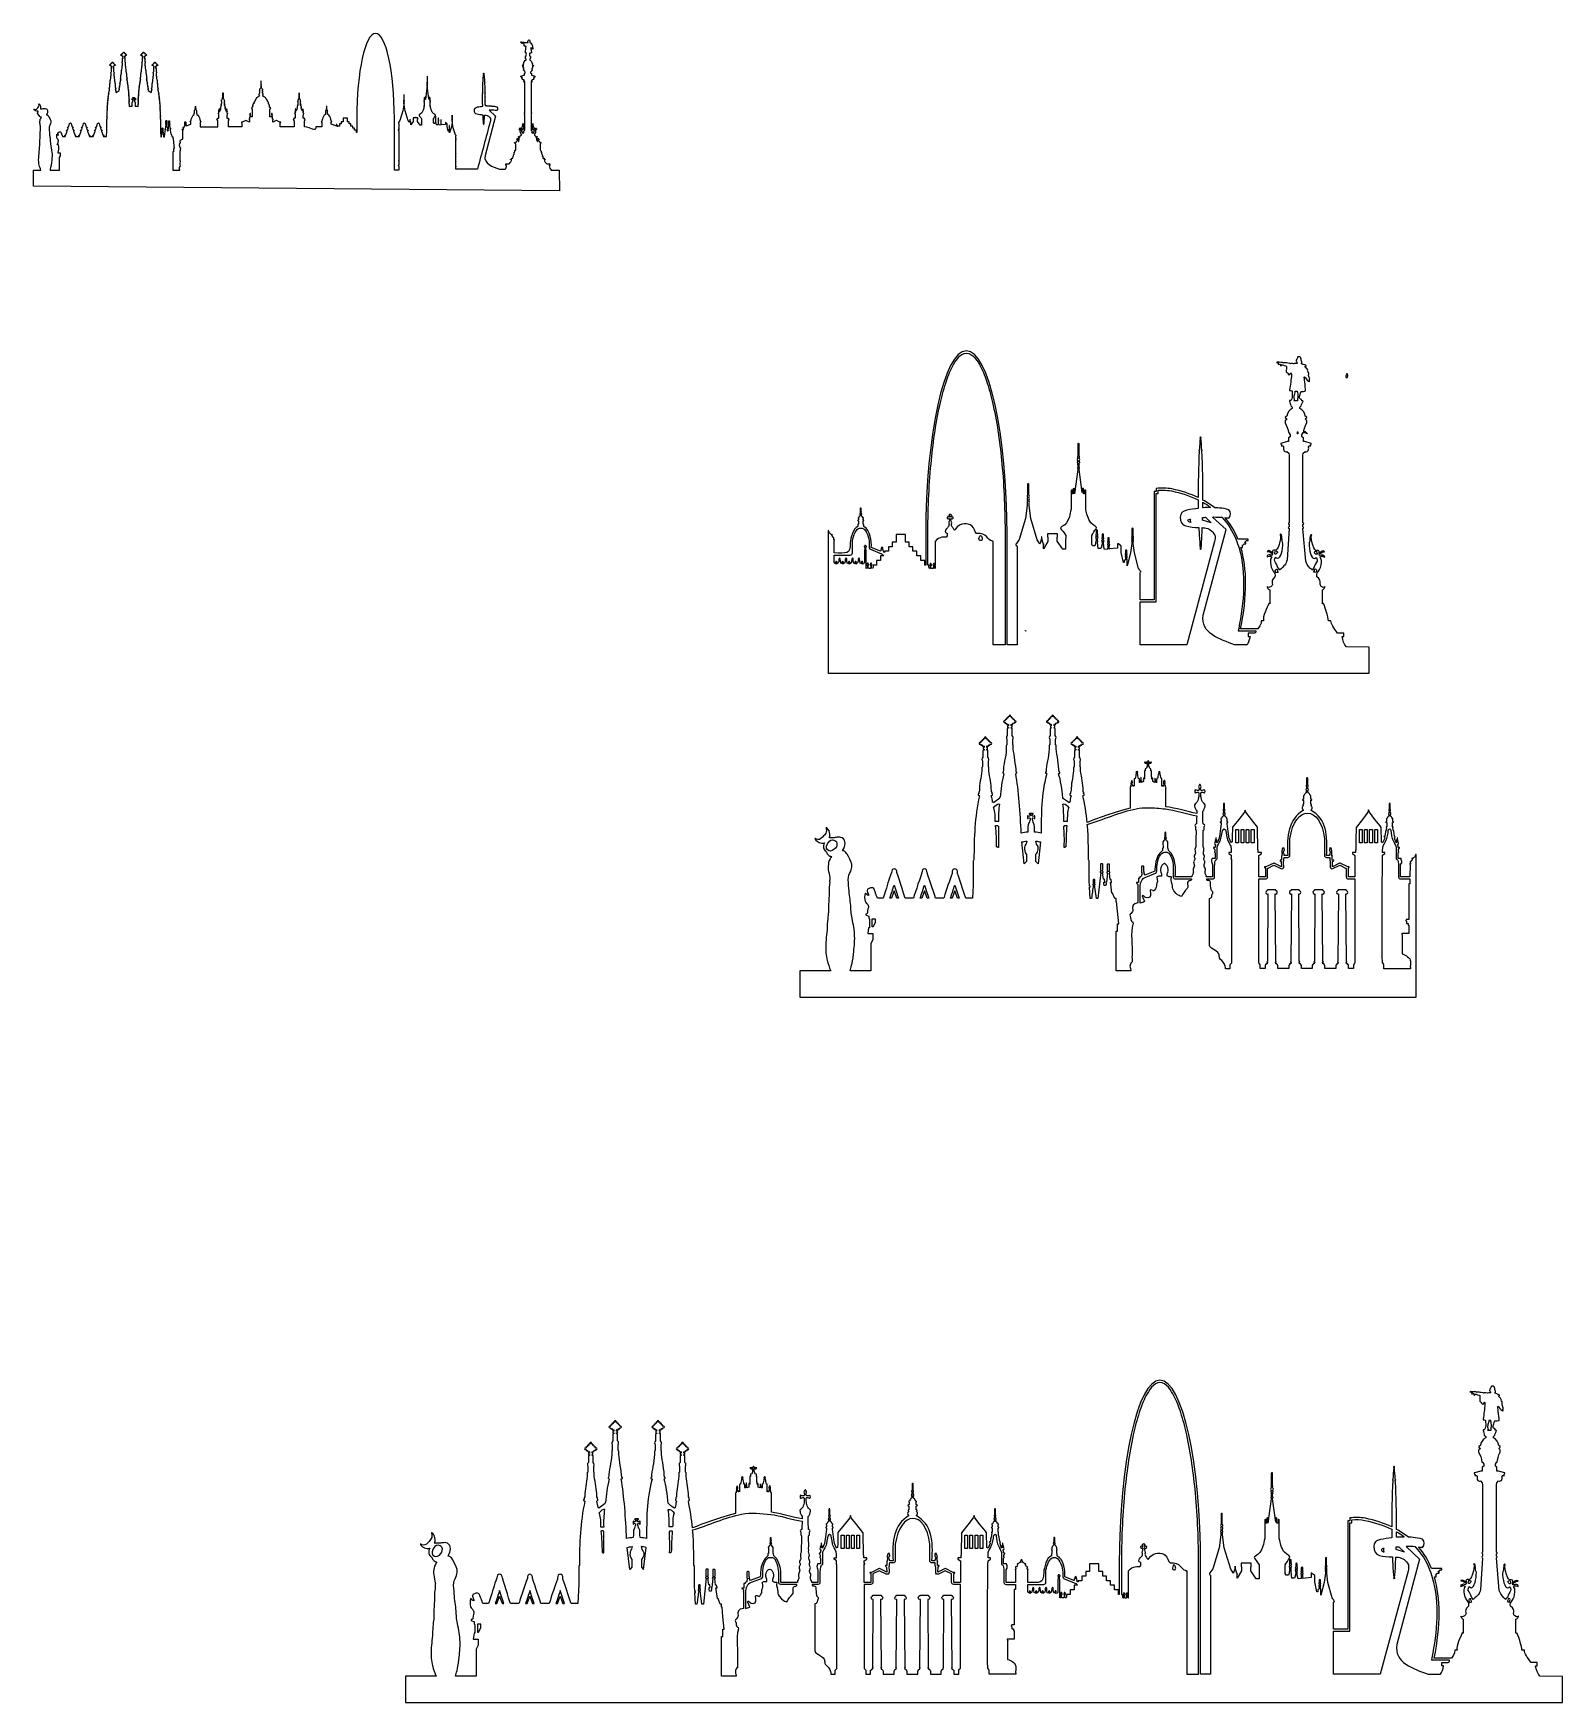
# Model space of a CAD drawing. Extents: x -1462 to 1445, y -1837 to 1335.
import ezdxf

# ---------------------------------------------------------------- set-up
doc = ezdxf.new("R2010")
doc.units = 0
doc.layers.add('Calque_1', color=7, linetype='CONTINUOUS')

msp = doc.modelspace()

# ---------------------------------------------------------------- linework, layer by layer
at = {"layer": 'Calque_1', "color": 1}
for p, q in [((-811.623956, 1335.354288), (-811.623956, 1335.354288)), ((-522.776758, 1318.068579), (-521.480684, 1318.068579)), ((-1316.103233, 1275.656428), (-1315.732971, 1276.08805)), ((-1315.79501, 1274.421702), (-1316.041817, 1274.606517)), ((-1314.930562, 1276.89116), (-1314.560352, 1277.261417)), ((-1314.374909, 1273.495178), (-1314.807159, 1273.804009)), ((-1313.757839, 1278.063893), (-1313.387005, 1278.434119)), ((-1313.695852, 1270.346633), (-1313.695852, 1271.149737)), ((-1312.954807, 1272.569283), (-1313.449045, 1272.878114)), ((-1313.449045, 1271.45794), (-1312.954807, 1271.45794)), ((-1312.954807, 1270.038399), (-1313.449045, 1270.038399)), ((-1313.387005, 1269.297318), (-1312.954807, 1269.297318)), ((-1312.954807, 1271.45794), (-1312.954807, 1272.569283)), ((-1312.954807, 1269.297318), (-1312.954807, 1270.038399)), ((-1312.584596, 1279.236627), (-1312.214386, 1279.545458)), ((-1311.226482, 1279.545458), (-1310.917688, 1279.298619)), ((-1310.053811, 1272.878114), (-1310.486061, 1272.569283)), ((-1310.486061, 1272.569283), (-1310.486061, 1271.45794)), ((-1310.486061, 1271.45794), (-1310.053811, 1271.45794)), ((-1310.053811, 1270.038399), (-1310.486061, 1270.038399)), ((-1310.486061, 1270.038399), (-1310.486061, 1269.297318)), ((-1310.486061, 1269.297318), (-1310.053811, 1269.297318)), ((-1310.115227, 1278.434119), (-1309.745017, 1278.125288)), ((-1309.806381, 1271.149737), (-1309.806381, 1270.346633)), ((-1308.63371, 1273.804009), (-1309.06596, 1273.495178)), ((-1308.942556, 1277.261417), (-1308.63371, 1276.952555)), ((-1307.769262, 1276.08805), (-1307.337635, 1275.656428)), ((-1307.461039, 1274.606517), (-1307.707846, 1274.421702)), ((-1294.681942, 1294.793939), (-1294.250368, 1295.226189)), ((-1294.311732, 1293.621231), (-1294.558591, 1293.744655)), ((-1293.941521, 1265.716522), (-1293.38592, 1270.285237)), ((-1293.447284, 1296.028696), (-1293.077073, 1296.399551)), ((-1292.95367, 1292.633312), (-1293.38592, 1292.942143)), ((-1293.38592, 1270.285237), (-1293.38592, 1273.063526)), ((-1292.89163, 1273.742614), (-1292.89163, 1278.928393)), ((-1292.460056, 1282.138334), (-1292.460056, 1287.941807)), ((-1292.274613, 1297.202027), (-1291.904402, 1297.572253)), ((-1292.274613, 1289.484771), (-1292.274613, 1290.349271)), ((-1291.533568, 1291.707417), (-1291.965766, 1292.016248)), ((-1291.965766, 1290.596078), (-1291.533568, 1290.596078)), ((-1291.533568, 1289.237928), (-1291.965766, 1289.237928)), ((-1291.965766, 1288.435452), (-1291.533568, 1288.435452)), ((-1291.533568, 1290.596078), (-1291.533568, 1291.707417)), ((-1291.533568, 1288.435452), (-1291.533568, 1289.237928)), ((-1291.101942, 1298.374766), (-1290.793095, 1298.683597)), ((-1289.805243, 1298.683597), (-1289.496397, 1298.436758)), ((-1288.570533, 1292.016248), (-1289.064822, 1291.707417)), ((-1289.064822, 1291.707417), (-1289.064822, 1290.596078)), ((-1289.064822, 1290.596078), (-1288.632572, 1290.596078)), ((-1288.632572, 1289.237928), (-1289.064822, 1289.237928)), ((-1289.064822, 1289.237928), (-1289.064822, 1288.435452)), ((-1289.064822, 1288.435452), (-1288.632572, 1288.435452)), ((-1288.693988, 1297.634277), (-1288.323778, 1297.263422)), ((-1288.323778, 1290.349271), (-1288.323778, 1289.484771)), ((-1288.138335, 1287.941807), (-1288.138335, 1282.200358)), ((-1287.212471, 1292.942143), (-1287.644721, 1292.633312)), ((-1287.644721, 1278.928393), (-1287.644721, 1273.742614)), ((-1287.521265, 1296.460946), (-1287.151055, 1296.090689)), ((-1287.212471, 1273.063526), (-1287.212471, 1270.285237)), ((-1287.212471, 1270.285237), (-1286.595453, 1265.716522)), ((-1286.348023, 1295.288213), (-1285.916396, 1294.793939)), ((-1285.977812, 1293.744655), (-1286.224619, 1293.621231)), ((-1257.025062, 1294.793939), (-1256.593435, 1295.288213)), ((-1256.654799, 1293.621231), (-1256.901658, 1293.744655)), ((-1256.284589, 1265.716522), (-1255.728935, 1270.285237)), ((-1255.728935, 1296.090689), (-1255.420141, 1296.460946)), ((-1255.728935, 1270.285237), (-1255.728935, 1273.063526)), ((-1255.23475, 1292.633312), (-1255.666948, 1292.942143)), ((-1255.23475, 1273.742614), (-1255.23475, 1278.928393)), ((-1254.741084, 1282.200358), (-1254.741084, 1287.941807)), ((-1254.555693, 1297.263422), (-1254.24747, 1297.634277)), ((-1254.555693, 1289.484771), (-1254.555693, 1290.349271)), ((-1253.876636, 1291.707417), (-1254.308834, 1292.016248)), ((-1254.308834, 1290.596078), (-1253.876636, 1290.596078)), ((-1253.876636, 1289.237928), (-1254.308834, 1289.237928)), ((-1254.24747, 1288.435452), (-1253.876636, 1288.435452)), ((-1253.876636, 1290.596078), (-1253.876636, 1291.707417)), ((-1253.876636, 1288.435452), (-1253.876636, 1289.237928)), ((-1253.38297, 1298.436758), (-1253.136215, 1298.683597)), ((-1252.086947, 1298.683597), (-1251.7781, 1298.374766)), ((-1250.913652, 1292.016248), (-1251.34585, 1291.707417)), ((-1251.34585, 1291.707417), (-1251.34585, 1290.596078)), ((-1251.34585, 1290.596078), (-1250.913652, 1290.596078)), ((-1250.913652, 1289.237928), (-1251.34585, 1289.237928)), ((-1251.34585, 1289.237928), (-1251.34585, 1288.435452)), ((-1251.34585, 1288.435452), (-1250.97564, 1288.435452)), ((-1250.97564, 1297.572253), (-1250.604806, 1297.202027)), ((-1250.666793, 1290.349271), (-1250.666793, 1289.484771)), ((-1250.481402, 1287.941807), (-1250.481402, 1282.138334)), ((-1249.555538, 1292.942143), (-1249.987736, 1292.633312)), ((-1249.987736, 1278.928393), (-1249.987736, 1273.742614)), ((-1249.802345, 1296.399551), (-1249.432135, 1296.028696)), ((-1249.555538, 1273.063526), (-1249.555538, 1270.285237)), ((-1249.555538, 1270.285237), (-1248.938521, 1265.716522)), ((-1248.629674, 1295.226189), (-1248.197424, 1294.793939)), ((-1248.320828, 1293.744655), (-1248.567687, 1293.621231)), ((-1235.542407, 1275.656428), (-1235.110157, 1276.08805)), ((-1235.172196, 1274.421702), (-1235.480419, 1274.606517)), ((-1234.307696, 1276.952555), (-1233.937486, 1277.261417)), ((-1233.813459, 1273.495178), (-1234.245709, 1273.804009)), ((-1233.134454, 1278.125288), (-1232.764191, 1278.434119)), ((-1233.134454, 1270.346633), (-1233.134454, 1271.149737)), ((-1232.393981, 1272.569283), (-1232.887595, 1272.878114)), ((-1232.826231, 1271.45794), (-1232.393981, 1271.45794)), ((-1232.393981, 1270.038399), (-1232.826231, 1270.038399)), ((-1232.826231, 1269.297318), (-1232.393981, 1269.297318)), ((-1232.393981, 1271.45794), (-1232.393981, 1272.569283)), ((-1232.393981, 1269.297318), (-1232.393981, 1270.038399)), ((-1231.961731, 1279.298619), (-1231.652936, 1279.545458)), ((-1230.665708, 1279.545458), (-1230.294874, 1279.236627)), ((-1229.492361, 1272.878114), (-1229.924612, 1272.569283)), ((-1229.924612, 1272.569283), (-1229.924612, 1271.45794)), ((-1229.924612, 1271.45794), (-1229.492361, 1271.45794)), ((-1229.492361, 1270.038399), (-1229.924612, 1270.038399)), ((-1229.924612, 1270.038399), (-1229.924612, 1269.297318)), ((-1229.924612, 1269.297318), (-1229.492361, 1269.297318)), ((-1229.492361, 1278.434119), (-1229.122151, 1278.063893)), ((-1229.183567, 1271.149737), (-1229.183567, 1270.346633)), ((-1228.072883, 1273.804009), (-1228.50451, 1273.495178)), ((-1228.319742, 1277.261417), (-1228.010896, 1276.89116)), ((-1227.146396, 1276.08805), (-1226.776185, 1275.656428)), ((-1226.899641, 1274.606517), (-1227.146396, 1274.421702)), ((-532.468792, 1273.742624), (-532.468792, 1274.174277)), ((-532.468792, 1274.174277), (-532.159946, 1274.174277)), ((-531.789735, 1273.742624), (-532.468792, 1273.742624)), ((-532.159946, 1274.174277), (-531.913191, 1274.977351)), ((-531.913191, 1274.977351), (-531.480941, 1274.977351)), ((-531.789735, 1273.557213), (-531.789735, 1273.742624)), ((-531.480941, 1273.557213), (-531.789735, 1273.557213)), ((-531.604344, 1272.260457), (-531.604344, 1272.93952)), ((-531.604344, 1272.93952), (-531.480941, 1272.93952)), ((-530.061463, 1270.346643), (-531.604344, 1272.260457)), ((-531.480941, 1277.138008), (-529.999423, 1278.00188)), ((-531.480941, 1276.705753), (-531.480941, 1277.138008)), ((-530.061463, 1275.532422), (-531.480941, 1276.705753)), ((-531.480941, 1274.977351), (-531.11073, 1274.174277)), ((-531.480941, 1272.93952), (-531.480941, 1273.557213)), ((-531.11073, 1274.174277), (-530.061463, 1274.174277)), ((-530.740468, 1274.791939), (-530.061463, 1275.532422)), ((-530.740468, 1274.545101), (-530.740468, 1274.791939)), ((-530.061463, 1274.545101), (-530.740468, 1274.545101)), ((-530.555077, 1270.346643), (-530.061463, 1270.346643)), ((-529.999423, 1269.91499), (-530.555077, 1269.91499)), ((-530.122878, 1269.173909), (-529.814655, 1269.173909)), ((-530.061463, 1274.174277), (-530.061463, 1274.545101)), ((-529.814655, 1269.173909), (-529.999423, 1269.91499)), ((-526.789633, 1288.558881), (-526.789633, 1291.028339)), ((-526.666229, 1287.077317), (-526.666229, 1287.447543)), ((-526.666229, 1287.447543), (-526.233979, 1287.447543)), ((-525.431571, 1285.965979), (-526.666229, 1287.077317)), ((-526.233979, 1288.126631), (-526.357435, 1288.126631)), ((-526.233979, 1287.447543), (-526.233979, 1288.126631)), ((-525.431571, 1284.731247), (-525.431571, 1285.965979)), ((-525.060737, 1296.954602), (-525.060737, 1298.560183)), ((-517.40577, 1287.077317), (-518.579064, 1285.965979)), ((-518.579064, 1285.965979), (-518.579064, 1284.731247)), ((-518.208854, 1291.460589), (-517.6532, 1291.460589)), ((-517.6532, 1288.126631), (-517.83802, 1288.126631)), ((-517.83802, 1288.126631), (-517.83802, 1287.447543)), ((-517.83802, 1287.447543), (-517.40577, 1287.447543)), ((-517.40577, 1287.447543), (-517.40577, 1287.077317)), ((-517.221002, 1291.028339), (-517.221002, 1288.558881)), ((-514.010537, 1269.91499), (-514.19598, 1269.173909)), ((-514.19598, 1269.173909), (-513.887133, 1269.173909)), ((-514.010537, 1278.00188), (-512.591058, 1277.138008)), ((-513.454883, 1269.91499), (-514.010537, 1269.91499)), ((-512.591058, 1276.705753), (-513.949173, 1275.532422)), ((-513.949173, 1275.532422), (-513.331531, 1274.791939)), ((-513.331531, 1274.545101), (-513.949173, 1274.545101)), ((-513.949173, 1274.545101), (-513.949173, 1274.174277)), ((-513.949173, 1274.174277), (-512.899281, 1274.174277)), ((-512.405667, 1272.260457), (-513.949173, 1270.346643)), ((-513.949173, 1270.346643), (-513.454883, 1270.346643)), ((-513.331531, 1274.791939), (-513.331531, 1274.545101)), ((-512.899281, 1274.174277), (-512.529071, 1274.977351)), ((-512.591058, 1277.138008), (-512.591058, 1276.705753)), ((-512.220224, 1273.557213), (-512.591058, 1273.557213)), ((-512.591058, 1273.557213), (-512.591058, 1272.93952)), ((-512.591058, 1272.93952), (-512.405667, 1272.93952)), ((-512.529071, 1274.977351), (-512.15886, 1274.977351)), ((-512.405667, 1272.93952), (-512.405667, 1272.260457)), ((-511.603207, 1273.742624), (-512.220224, 1273.742624)), ((-512.220224, 1273.742624), (-512.220224, 1273.557213)), ((-512.15886, 1274.977351), (-511.850014, 1274.174277)), ((-511.850014, 1274.174277), (-511.603207, 1274.174277)), ((-511.603207, 1274.174277), (-511.603207, 1273.742624)), ((-1316.658835, 1237.256742), (-1316.658835, 1240.035056)), ((-1316.288624, 1240.34329), (-1316.226637, 1240.34329)), ((-1316.226637, 1240.34329), (-1316.226637, 1243.121609)), ((-1315.918414, 1243.491836), (-1315.856426, 1243.491836)), ((-1315.856426, 1243.491836), (-1315.856426, 1246.208131)), ((-1315.486216, 1246.578986), (-1315.424176, 1246.578986)), ((-1315.424176, 1246.578986), (-1314.807159, 1251.147104)), ((-1314.807159, 1251.147104), (-1314.807159, 1253.925387)), ((-1314.374909, 1254.60448), (-1314.374909, 1259.79026)), ((-1313.881295, 1263.000201), (-1313.881295, 1268.741649)), ((-1309.559574, 1268.741649), (-1309.559574, 1263.000201)), ((-1309.127376, 1259.79026), (-1309.127376, 1254.60448)), ((-1308.63371, 1253.925387), (-1308.63371, 1251.147104)), ((-1308.63371, 1251.147104), (-1308.078108, 1246.578986)), ((-1308.078108, 1246.578986), (-1307.954653, 1246.578986)), ((-1307.645858, 1246.208131), (-1307.645858, 1243.491836)), ((-1307.645858, 1243.491836), (-1307.584442, 1243.491836)), ((-1307.213608, 1243.121609), (-1307.213608, 1240.34329)), ((-1307.213608, 1240.34329), (-1307.152244, 1240.34329)), ((-1306.843397, 1240.035056), (-1306.843397, 1237.256742)), ((-1297.522198, 1237.812411), (-1297.460158, 1237.812411)), ((-1297.151364, 1240.219871), (-1297.089948, 1240.219871)), ((-1296.781153, 1242.689359), (-1296.657698, 1242.689359)), ((-1296.534294, 1249.233284), (-1296.534294, 1249.912346)), ((-1296.534294, 1249.912346), (-1296.040056, 1249.912346)), ((-1295.484455, 1248.369382), (-1296.534294, 1249.233284)), ((-1296.287487, 1245.158812), (-1296.225499, 1245.158812)), ((-1296.102096, 1250.283201), (-1296.102096, 1251.393911)), ((-1295.669846, 1252.134992), (-1295.60843, 1252.628637)), ((-1295.60843, 1252.628637), (-1295.60843, 1256.024021)), ((-1295.237596, 1256.394876), (-1295.176232, 1256.394876)), ((-1295.176232, 1256.394876), (-1295.176232, 1259.172567)), ((-1294.867385, 1259.481429), (-1294.805398, 1259.481429)), ((-1294.805398, 1259.481429), (-1294.805398, 1262.259743)), ((-1294.435187, 1262.629969), (-1294.373771, 1262.629969)), ((-1294.373771, 1262.629969), (-1294.373771, 1265.346265)), ((-1294.064925, 1265.716522), (-1293.941521, 1265.716522)), ((-1286.595453, 1265.716522), (-1286.533466, 1265.716522)), ((-1286.163203, 1265.346265), (-1286.163203, 1262.629969)), ((-1286.163203, 1262.629969), (-1286.101216, 1262.629969)), ((-1285.792993, 1262.259743), (-1285.792993, 1259.481429)), ((-1285.792993, 1259.481429), (-1285.730953, 1259.481429)), ((-1285.360743, 1259.172567), (-1285.360743, 1256.394876)), ((-1285.360743, 1256.394876), (-1285.298755, 1256.394876)), ((-1284.00268, 1249.233284), (-1285.113312, 1248.369382)), ((-1284.989908, 1256.024021), (-1284.989908, 1252.628637)), ((-1284.989908, 1252.628637), (-1284.928544, 1252.134992)), ((-1284.558334, 1249.912346), (-1284.00268, 1249.912346)), ((-1284.496294, 1251.393911), (-1284.496294, 1250.283201)), ((-1284.372891, 1245.158812), (-1284.249487, 1245.158812)), ((-1284.00268, 1249.912346), (-1284.00268, 1249.233284)), ((-1283.879277, 1242.689359), (-1283.817237, 1242.689359)), ((-1283.447027, 1240.219871), (-1283.384987, 1240.219871)), ((-1283.076193, 1237.812411), (-1283.014777, 1237.812411)), ((-1259.865213, 1237.812411), (-1259.803226, 1237.812411)), ((-1259.494379, 1240.219871), (-1259.433015, 1240.219871)), ((-1259.124169, 1242.689359), (-1259.000765, 1242.689359)), ((-1258.877362, 1249.233284), (-1258.877362, 1249.912346)), ((-1258.877362, 1249.912346), (-1258.383124, 1249.912346)), ((-1257.827471, 1248.369382), (-1258.877362, 1249.233284)), ((-1258.630555, 1245.158812), (-1258.568515, 1245.158812)), ((-1258.445112, 1250.283201), (-1258.445112, 1251.393911)), ((-1258.074901, 1247.628301), (-1258.012914, 1247.566277)), ((-1258.012914, 1252.134992), (-1257.951498, 1252.628637)), ((-1257.951498, 1252.628637), (-1257.951498, 1256.024021)), ((-1257.580664, 1256.394876), (-1257.519248, 1256.394876)), ((-1257.519248, 1256.394876), (-1257.519248, 1259.172567)), ((-1257.148413, 1259.481429), (-1257.148413, 1262.259743)), ((-1256.778203, 1262.629969), (-1256.716839, 1262.629969)), ((-1256.716839, 1262.629969), (-1256.716839, 1265.346265)), ((-1256.346005, 1265.716522), (-1256.284589, 1265.716522)), ((-1248.938521, 1265.716522), (-1248.876481, 1265.716522)), ((-1248.506271, 1265.346265), (-1248.506271, 1262.629969)), ((-1248.506271, 1262.629969), (-1248.444283, 1262.629969)), ((-1248.074073, 1262.259743), (-1248.074073, 1259.481429)), ((-1247.70381, 1259.172567), (-1247.70381, 1256.394876)), ((-1247.70381, 1256.394876), (-1247.641823, 1256.394876)), ((-1246.345748, 1249.233284), (-1247.395016, 1248.369382)), ((-1247.27156, 1256.024021), (-1247.27156, 1252.628637)), ((-1247.27156, 1252.628637), (-1247.27156, 1252.134992)), ((-1247.209573, 1247.566277), (-1247.148157, 1247.628301)), ((-1246.90135, 1249.912346), (-1246.345748, 1249.912346)), ((-1246.839362, 1251.393911), (-1246.839362, 1250.283201)), ((-1246.715959, 1245.158812), (-1246.592555, 1245.158812)), ((-1246.345748, 1249.912346), (-1246.345748, 1249.233284)), ((-1246.222293, 1242.689359), (-1246.098317, 1242.689359)), ((-1245.790094, 1240.219871), (-1245.728107, 1240.219871)), ((-1245.41926, 1237.812411), (-1245.357844, 1237.812411)), ((-1236.098061, 1237.256742), (-1236.098061, 1240.035056)), ((-1235.727175, 1240.34329), (-1235.665811, 1240.34329)), ((-1235.665811, 1240.34329), (-1235.665811, 1243.121609)), ((-1235.2956, 1243.491836), (-1235.2956, 1246.208131)), ((-1234.924766, 1246.578986), (-1234.801362, 1246.578986)), ((-1234.801362, 1246.578986), (-1234.245709, 1251.147104)), ((-1234.245709, 1251.147104), (-1234.245709, 1253.925387)), ((-1233.813459, 1254.60448), (-1233.813459, 1259.79026)), ((-1233.319845, 1263.000201), (-1233.319845, 1268.741649)), ((-1228.998747, 1268.741649), (-1228.998747, 1263.000201)), ((-1228.566497, 1259.79026), (-1228.566497, 1254.60448)), ((-1228.072883, 1253.925387), (-1228.072883, 1251.147104)), ((-1228.072883, 1251.147104), (-1227.51723, 1246.578986)), ((-1227.51723, 1246.578986), (-1227.393826, 1246.578986)), ((-1227.023044, 1246.208131), (-1227.023044, 1243.491836)), ((-1226.652782, 1243.121609), (-1226.652782, 1240.34329)), ((-1226.652782, 1240.34329), (-1226.590794, 1240.34329)), ((-1226.220532, 1240.035056), (-1226.220532, 1237.256742)), ((-1029.478494, 1244.603153), (-1029.478494, 1238.491603)), ((-1029.046296, 1238.491479), (-1029.046296, 1244.603153)), ((-714.271834, 1237.812421), (-714.271834, 1237.318776)), ((-713.777597, 1237.997833), (-714.086391, 1237.997833)), ((-713.777597, 1253.616566), (-713.777597, 1242.751363)), ((-713.777597, 1241.640056), (-713.777597, 1240.77555)), ((-713.777597, 1238.923729), (-713.777597, 1237.997833)), ((-713.09854, 1242.751363), (-713.09854, 1253.616566)), ((-713.09854, 1240.77555), (-713.09854, 1241.640056)), ((-713.09854, 1237.997833), (-713.09854, 1238.923729)), ((-712.851733, 1237.997833), (-713.09854, 1237.997833)), ((-712.604874, 1237.318776), (-712.604874, 1237.812421)), ((-607.473862, 1241.393212), (-607.412447, 1241.393212)), ((-607.412447, 1240.837543), (-607.473862, 1240.837543)), ((-604.44884, 1241.393212), (-604.387424, 1241.393212)), ((-604.387424, 1240.837543), (-604.44884, 1240.837543)), ((-535.431827, 1253.67859), (-535.431827, 1254.048816)), ((-535.431827, 1254.048816), (-535.308424, 1254.048816)), ((-535.431827, 1253.184316), (-535.431827, 1253.67859)), ((-534.505911, 1253.184316), (-535.431827, 1253.184316)), ((-535.308424, 1254.048816), (-529.752616, 1255.653805)), ((-535.061565, 1251.826171), (-535.061565, 1252.628647)), ((-535.061565, 1252.628647), (-534.505911, 1252.628647)), ((-533.271253, 1251.826171), (-535.061565, 1251.826171)), ((-534.505911, 1252.628647), (-534.505911, 1253.184316)), ((-533.456644, 1250.406625), (-533.456644, 1250.900276)), ((-533.456644, 1250.900276), (-532.468792, 1250.900276)), ((-532.530832, 1250.406625), (-533.456644, 1250.406625)), ((-532.468792, 1250.900276), (-533.271253, 1251.826171)), ((-530.431673, 1265.840549), (-529.505809, 1266.39559)), ((-530.431673, 1265.222856), (-530.431673, 1265.840549)), ((-529.938059, 1265.222856), (-530.431673, 1265.222856)), ((-529.690628, 1268.494821), (-530.122878, 1268.494821)), ((-530.122878, 1243.677258), (-530.122878, 1243.924096)), ((-528.394502, 1245.40566), (-529.999423, 1246.949223)), ((-529.938059, 1264.790606), (-529.938059, 1265.222856)), ((-529.197014, 1264.790606), (-529.938059, 1264.790606)), ((-529.752616, 1255.653805), (-528.517957, 1255.653805)), ((-529.567225, 1268.062566), (-529.690628, 1268.494821)), ((-529.505809, 1266.39559), (-529.505809, 1266.889864)), ((-529.197014, 1242.812758), (-529.443769, 1243.059596)), ((-529.197014, 1264.729211), (-529.197014, 1264.790606)), ((-528.703348, 1264.296961), (-529.197014, 1264.729211)), ((-528.147747, 1243.677258), (-529.197014, 1242.812758)), ((-528.703348, 1263.555875), (-528.703348, 1264.296961)), ((-528.024291, 1263.555875), (-528.703348, 1263.555875)), ((-528.517957, 1259.111177), (-527.097856, 1259.913689)), ((-528.517957, 1255.653805), (-528.517957, 1259.111177)), ((-528.147747, 1184.349666), (-528.147747, 1243.677258)), ((-528.024291, 1263.123625), (-528.024291, 1263.555875)), ((-527.097856, 1261.642061), (-528.024291, 1263.123625)), ((-527.097856, 1259.913689), (-527.097856, 1261.642061)), ((-516.047708, 1263.123625), (-516.912156, 1261.642061)), ((-516.912156, 1261.642061), (-516.912156, 1259.913689)), ((-516.912156, 1259.913689), (-515.492054, 1259.111177)), ((-515.307235, 1263.555875), (-516.047708, 1263.555875)), ((-516.047708, 1263.555875), (-516.047708, 1263.123625)), ((-514.813049, 1242.812758), (-515.924304, 1243.739282)), ((-515.924304, 1243.739282), (-515.924304, 1184.410926)), ((-514.072576, 1246.949223), (-515.616081, 1245.40566)), ((-515.492054, 1259.111177), (-515.492054, 1255.653805)), ((-515.492054, 1255.653805), (-514.257967, 1255.653805)), ((-514.813049, 1264.729211), (-515.307235, 1264.296961)), ((-515.307235, 1264.296961), (-515.307235, 1263.555875)), ((-514.133992, 1264.790606), (-514.813049, 1264.790606)), ((-514.813049, 1264.790606), (-514.813049, 1264.729211)), ((-514.62823, 1243.059596), (-514.813049, 1242.812758)), ((-514.504826, 1266.889864), (-514.504826, 1266.39559)), ((-514.504826, 1266.39559), (-513.640326, 1265.840549)), ((-514.381371, 1268.494821), (-514.442787, 1268.062566)), ((-513.887133, 1268.494821), (-514.381371, 1268.494821)), ((-514.257967, 1255.653805), (-508.701588, 1254.048816)), ((-513.640326, 1265.222856), (-514.133992, 1265.222856)), ((-514.133992, 1265.222856), (-514.133992, 1264.790606)), ((-513.887133, 1243.924096), (-513.887133, 1243.677258)), ((-513.640326, 1265.840549), (-513.640326, 1265.222856)), ((-510.738759, 1251.826171), (-511.541219, 1250.900276)), ((-511.541219, 1250.900276), (-510.553939, 1250.900276)), ((-510.553939, 1250.406625), (-511.479803, 1250.406625)), ((-508.948395, 1251.826171), (-510.738759, 1251.826171)), ((-510.553939, 1250.900276), (-510.553939, 1250.406625)), ((-508.640172, 1253.184316), (-509.504048, 1253.184316)), ((-509.504048, 1253.184316), (-509.504048, 1252.628647)), ((-509.504048, 1252.628647), (-508.948395, 1252.628647)), ((-508.948395, 1252.628647), (-508.948395, 1251.826171)), ((-508.701588, 1254.048816), (-508.640172, 1254.048816)), ((-508.640172, 1254.048816), (-508.640172, 1253.67859)), ((-508.640172, 1253.67859), (-508.640172, 1253.184316)), ((-1320.424902, 1206.388899), (-1320.362915, 1206.388899)), ((-1320.177472, 1208.858383), (-1320.116108, 1208.858383)), ((-1319.683858, 1213.7353), (-1319.622494, 1213.7353)), ((-1319.375063, 1216.204789), (-1319.313647, 1216.204789)), ((-1319.004801, 1218.674277), (-1318.943437, 1218.674277)), ((-1318.63459, 1221.082335), (-1318.572551, 1221.082335)), ((-1318.26438, 1223.551195), (-1318.140352, 1223.551195)), ((-1318.016949, 1230.095748), (-1318.016949, 1230.774836)), ((-1318.016949, 1230.774836), (-1317.461295, 1230.774836)), ((-1316.967681, 1229.169224), (-1318.016949, 1230.095748)), ((-1317.770142, 1226.020678), (-1317.646738, 1226.020678)), ((-1317.523283, 1231.083038), (-1317.523283, 1232.256406)), ((-1317.214488, 1228.428772), (-1317.153072, 1228.428772)), ((-1317.153072, 1228.428772), (-1316.967681, 1229.169224)), ((-1317.091085, 1232.996858), (-1317.029669, 1233.491132)), ((-1317.029669, 1233.491132), (-1317.029669, 1236.886516)), ((-1316.720874, 1237.256742), (-1316.658835, 1237.256742)), ((-1306.843397, 1237.256742), (-1306.781981, 1237.256742)), ((-1305.485283, 1230.095748), (-1306.534551, 1229.169224)), ((-1306.534551, 1229.169224), (-1306.349783, 1228.428772)), ((-1306.411147, 1236.886516), (-1306.411147, 1233.491132)), ((-1306.411147, 1233.491132), (-1306.349783, 1232.996858)), ((-1306.349783, 1228.428772), (-1306.226328, 1228.428772)), ((-1305.979573, 1230.774836), (-1305.485283, 1230.774836)), ((-1305.917533, 1232.256406), (-1305.917533, 1231.083038)), ((-1305.79413, 1226.020678), (-1305.732142, 1226.020678)), ((-1305.485283, 1230.774836), (-1305.485283, 1230.095748)), ((-1305.36188, 1223.551195), (-1305.238528, 1223.551195)), ((-1304.682875, 1222.996149), (-1299.127119, 1227.070621)), ((-1298.756233, 1227.996522), (-1298.694869, 1227.996522)), ((-1298.509426, 1230.465974), (-1298.448062, 1230.465974)), ((-1298.201203, 1232.873439), (-1298.139215, 1232.873439)), ((-1297.953772, 1235.342922), (-1297.830421, 1235.342922)), ((-1282.76797, 1235.342922), (-1282.644566, 1235.342922)), ((-1282.459175, 1232.873439), (-1282.33572, 1232.873439)), ((-1282.150329, 1230.465974), (-1282.026925, 1230.465974)), ((-1281.903522, 1227.996522), (-1281.841534, 1227.996522)), ((-1281.656715, 1225.527033), (-1281.594675, 1225.527033)), ((-1281.471272, 1223.119568), (-1281.409856, 1223.119568)), ((-1281.224465, 1220.650085), (-1281.162477, 1220.650085)), ((-1281.101061, 1218.180627), (-1281.039022, 1218.180627)), ((-1280.91567, 1215.711143), (-1280.854254, 1215.772539)), ((-1280.792267, 1213.303679), (-1280.730851, 1213.303679)), ((-1280.668811, 1210.834195), (-1280.607447, 1210.834195)), ((-1280.48342, 1207.314794), (-1280.48342, 1205.956649)), ((-1280.48342, 1205.956649), (-1280.422056, 1205.956649)), ((-1274.618818, 1209.10519), (-1274.618818, 1211.574679)), ((-1274.618818, 1211.574679), (-1274.063164, 1211.574679)), ((-1274.063164, 1209.10519), (-1274.618818, 1209.10519)), ((-1274.063164, 1211.574679), (-1274.063164, 1211.142429)), ((-1274.063164, 1211.142429), (-1272.890545, 1210.89559)), ((-1272.890545, 1209.722883), (-1274.063164, 1209.53744)), ((-1274.063164, 1209.53744), (-1274.063164, 1209.10519)), ((-1273.199339, 1213.056243), (-1273.199339, 1213.179662)), ((-1273.199339, 1205.463004), (-1272.829129, 1207.685649)), ((-1273.013896, 1213.365074), (-1269.865522, 1213.365074)), ((-1272.643686, 1212.932824), (-1273.013896, 1212.932824)), ((-1272.829129, 1207.685649), (-1272.458295, 1207.685649)), ((-1272.643686, 1212.74801), (-1272.643686, 1212.932824)), ((-1271.841225, 1212.74801), (-1272.643686, 1212.74801)), ((-1272.458295, 1207.685649), (-1272.458295, 1209.167214)), ((-1272.211436, 1211.698098), (-1272.211436, 1212.006929)), ((-1271.902641, 1212.253736), (-1271.841225, 1212.253736)), ((-1271.841225, 1212.253736), (-1271.841225, 1212.74801)), ((-1270.236356, 1212.74801), (-1271.038765, 1212.74801)), ((-1271.038765, 1212.74801), (-1271.038765, 1212.253736)), ((-1271.038765, 1212.253736), (-1270.976777, 1212.253736)), ((-1270.72997, 1212.006929), (-1270.72997, 1211.636702)), ((-1270.483163, 1209.167214), (-1270.483163, 1207.685649)), ((-1270.483163, 1207.685649), (-1270.112329, 1207.685649)), ((-1269.865522, 1212.932824), (-1270.236356, 1212.932824)), ((-1270.236356, 1212.932824), (-1270.236356, 1212.74801)), ((-1270.112329, 1207.685649), (-1269.742067, 1205.463004)), ((-1270.050913, 1210.89559), (-1268.816203, 1211.142429)), ((-1268.816203, 1209.53744), (-1270.050913, 1209.722883)), ((-1269.742067, 1213.179662), (-1269.742067, 1213.056243)), ((-1268.816203, 1211.142429), (-1268.816203, 1211.574679)), ((-1268.816203, 1211.574679), (-1268.260601, 1211.574679)), ((-1268.816203, 1209.10519), (-1268.816203, 1209.53744)), ((-1268.260601, 1209.10519), (-1268.816203, 1209.10519)), ((-1268.260601, 1211.574679), (-1268.260601, 1209.10519)), ((-1262.519402, 1205.956649), (-1262.458038, 1205.956649)), ((-1262.395998, 1208.364738), (-1262.333959, 1208.364738)), ((-1262.333959, 1210.834195), (-1262.272595, 1210.834195)), ((-1262.272595, 1209.722883), (-1262.333959, 1209.722883)), ((-1262.210607, 1213.303679), (-1262.149191, 1213.303679)), ((-1262.149191, 1212.19234), (-1262.210607, 1212.19234)), ((-1261.716941, 1220.650085), (-1261.654954, 1220.650085)), ((-1261.346731, 1225.527033), (-1261.223327, 1225.527033)), ((-1261.0993, 1227.996522), (-1261.037936, 1227.996522)), ((-1260.852493, 1230.465974), (-1260.72909, 1230.465974)), ((-1260.54427, 1232.873439), (-1260.482283, 1232.873439)), ((-1260.296892, 1235.342922), (-1260.173436, 1235.342922)), ((-1245.04905, 1235.342922), (-1244.987634, 1235.342922)), ((-1244.740203, 1232.873439), (-1244.678839, 1232.873439)), ((-1244.493396, 1230.465974), (-1244.369993, 1230.465974)), ((-1244.246589, 1227.996522), (-1244.18455, 1227.996522)), ((-1243.814339, 1227.070621), (-1238.196596, 1222.996149)), ((-1237.640942, 1223.551195), (-1237.579526, 1223.551195)), ((-1237.394083, 1230.095748), (-1237.394083, 1230.774836)), ((-1237.394083, 1230.774836), (-1236.900469, 1230.774836)), ((-1236.344868, 1229.169224), (-1237.394083, 1230.095748)), ((-1237.209316, 1226.020678), (-1237.085912, 1226.020678)), ((-1236.961885, 1231.083038), (-1236.961885, 1232.256406)), ((-1236.653662, 1228.428772), (-1236.530259, 1228.428772)), ((-1236.530259, 1232.996858), (-1236.468271, 1233.491132)), ((-1236.530259, 1228.428772), (-1236.344868, 1229.169224)), ((-1236.468271, 1233.491132), (-1236.468271, 1236.886516)), ((-1224.924509, 1230.095748), (-1225.973777, 1229.169224)), ((-1225.973777, 1229.169224), (-1225.788334, 1228.428772)), ((-1225.850321, 1236.886516), (-1225.850321, 1233.491132)), ((-1225.850321, 1233.491132), (-1225.788334, 1232.996858)), ((-1225.788334, 1228.428772), (-1225.66493, 1228.428772)), ((-1225.418123, 1230.774836), (-1224.924509, 1230.774836)), ((-1225.356084, 1232.256406), (-1225.356084, 1231.083038)), ((-1225.23268, 1226.020678), (-1225.109277, 1226.020678)), ((-1224.924509, 1230.774836), (-1224.924509, 1230.095748)), ((-1224.739066, 1223.551195), (-1224.677079, 1223.551195)), ((-1224.368856, 1221.082335), (-1224.306816, 1221.082335)), ((-1223.936605, 1218.674277), (-1223.874618, 1218.674277)), ((-1223.627811, 1216.204789), (-1223.504407, 1216.204789)), ((-1223.318964, 1213.7353), (-1223.257548, 1213.7353)), ((-1222.763311, 1208.858383), (-1222.701947, 1208.858383)), ((-1222.516504, 1206.388899), (-1222.455088, 1206.388899)), ((-1104.792359, 1206.204085), (-1104.175342, 1206.574311)), ((-1104.792359, 1205.895254), (-1104.792359, 1206.204085)), ((-1104.730995, 1205.895254), (-1104.792359, 1205.895254)), ((-1104.730995, 1205.771835), (-1104.730995, 1205.895254)), ((-1104.113354, 1205.586423), (-1104.730995, 1205.771835)), ((-1104.422149, 1208.611545), (-1104.422149, 1208.920376)), ((-1104.175342, 1206.574311), (-1104.175342, 1208.302714)), ((-1104.051938, 1209.228609), (-1103.866495, 1209.228609)), ((-1102.323042, 1211.32784), (-1102.323042, 1211.636702)), ((-1102.076183, 1211.883509), (-1101.952779, 1211.883509)), ((-1101.952779, 1217.007265), (-1101.952779, 1222.193044)), ((-1101.952779, 1214.785248), (-1101.952779, 1215.95795)), ((-1101.952779, 1214.16755), (-1101.952779, 1214.414393)), ((-1101.952779, 1212.994848), (-1101.952779, 1213.179662)), ((-1101.952779, 1211.883509), (-1101.952779, 1212.439179)), ((-1101.767388, 1222.378487), (-1101.76796, 1222.378534)), ((-1101.582569, 1222.193039), (-1101.582569, 1217.007286)), ((-1101.582569, 1215.957966), (-1101.582569, 1214.785243)), ((-1101.582569, 1214.414409), (-1101.582569, 1214.16755)), ((-1101.582569, 1213.179698), (-1101.582569, 1212.994879)), ((-1101.582569, 1212.439225), (-1101.582569, 1211.88352)), ((-1101.582569, 1211.88352), (-1101.459165, 1211.88352)), ((-1101.212286, 1211.636713), (-1101.212286, 1211.327866)), ((-1099.668838, 1209.228604), (-1099.483389, 1209.228604)), ((-1098.804338, 1205.771851), (-1099.421979, 1205.586459)), ((-1099.359986, 1208.30274), (-1099.359986, 1206.574311)), ((-1099.359986, 1206.574311), (-1098.742979, 1206.204101)), ((-1099.113184, 1208.920381), (-1099.113184, 1208.611586)), ((-1098.742979, 1205.895254), (-1098.804338, 1205.895254)), ((-1098.804338, 1205.895254), (-1098.804338, 1205.771851)), ((-1098.742979, 1206.204101), (-1098.742979, 1205.895254)), ((-1038.36812, 1212.871564), (-1038.36812, 1211.821621)), ((-1037.318852, 1213.056378), (-1038.182677, 1213.056378)), ((-1032.133307, 1226.268249), (-1033.182574, 1225.71258)), ((-1033.182574, 1225.71258), (-1033.182574, 1225.28033)), ((-1033.182574, 1225.28033), (-1033.059171, 1225.28033)), ((-1033.059171, 1225.28033), (-1033.059171, 1225.218337)), ((-1033.059171, 1225.218337), (-1032.25671, 1224.910104)), ((-1032.626921, 1220.464808), (-1032.68896, 1219.724324)), ((-1032.44153, 1216.822586), (-1032.44153, 1216.266948)), ((-1032.318074, 1228.861157), (-1032.318074, 1228.490302)), ((-1032.25671, 1221.699534), (-1032.318074, 1221.699534)), ((-1032.25671, 1224.910104), (-1032.25671, 1221.699534)), ((-1032.133307, 1228.182069), (-1032.133307, 1226.268249)), ((-1031.701057, 1229.292778), (-1031.886448, 1229.292778)), ((-1029.910744, 1232.133122), (-1029.910744, 1231.762262)), ((-1029.478494, 1232.379929), (-1029.663937, 1232.379929)), ((-1029.478494, 1237.194853), (-1029.478494, 1235.836703)), ((-1029.478494, 1235.405081), (-1029.478494, 1235.09625)), ((-1029.478494, 1233.922888), (-1029.478494, 1233.738074)), ((-1029.478494, 1233.059017), (-1029.478494, 1232.379929)), ((-1029.046296, 1235.836578), (-1029.046296, 1237.194728)), ((-1029.046296, 1235.096126), (-1029.046296, 1235.404957)), ((-1029.046296, 1233.737949), (-1029.046296, 1233.922764)), ((-1029.046296, 1232.379804), (-1029.046296, 1233.058892)), ((-1028.861477, 1232.379804), (-1029.046296, 1232.379804)), ((-1028.61467, 1231.762137), (-1028.61467, 1232.132997)), ((-1026.576927, 1229.292653), (-1026.762318, 1229.292653)), ((-1026.392108, 1226.268124), (-1026.392108, 1228.119951)), ((-1025.280852, 1225.712455), (-1026.392108, 1226.268124)), ((-1026.268704, 1224.909979), (-1025.466244, 1225.218212)), ((-1026.268704, 1221.699409), (-1026.268704, 1224.909979)), ((-1026.206717, 1221.699409), (-1026.268704, 1221.699409)), ((-1026.145301, 1228.490177), (-1026.145301, 1228.861032)), ((-1026.083261, 1216.204799), (-1026.083261, 1216.822461)), ((-1025.774467, 1219.7242), (-1025.89787, 1220.464683)), ((-1025.466244, 1225.218212), (-1025.466244, 1225.280205)), ((-1025.466244, 1225.280205), (-1025.280852, 1225.280205)), ((-1025.280852, 1225.280205), (-1025.280852, 1225.712455)), ((-1020.342057, 1213.056253), (-1021.206557, 1213.056253)), ((-1020.157289, 1211.88352), (-1020.157289, 1212.871439)), ((-959.16535, 1206.636273), (-959.782368, 1206.266062)), ((-959.782368, 1206.266062), (-959.782368, 1205.957216)), ((-959.782368, 1205.957216), (-959.721004, 1205.957216)), ((-959.721004, 1205.957216), (-959.721004, 1205.833812)), ((-959.721004, 1205.833812), (-959.103363, 1205.648421)), ((-959.412157, 1208.982342), (-959.412157, 1208.673548)), ((-959.16535, 1208.364701), (-959.16535, 1206.636273)), ((-958.856504, 1209.290565), (-959.041947, 1209.290565)), ((-957.313051, 1211.698669), (-957.313051, 1211.389823)), ((-956.942788, 1211.945476), (-957.066192, 1211.945476)), ((-956.942788, 1222.312457), (-956.942788, 1217.069242)), ((-956.942788, 1216.019922), (-956.942788, 1214.847199)), ((-956.942788, 1214.476365), (-956.942788, 1214.229506)), ((-956.942788, 1213.241655), (-956.942788, 1213.056835)), ((-956.942788, 1212.501182), (-956.942788, 1211.945476)), ((-956.757397, 1222.497952), (-956.757397, 1222.497952)), ((-956.572578, 1217.064737), (-956.572578, 1222.250516)), ((-956.572578, 1214.84272), (-956.572578, 1216.015423)), ((-956.572578, 1214.225022), (-956.572578, 1214.471866)), ((-956.572578, 1213.05232), (-956.572578, 1213.237134)), ((-956.572578, 1211.940982), (-956.572578, 1212.496651)), ((-956.448603, 1211.940982), (-956.572578, 1211.940982)), ((-956.201744, 1211.385313), (-956.201744, 1211.694175)), ((-954.473471, 1209.286081), (-954.658862, 1209.286081)), ((-954.411431, 1205.643895), (-953.75612, 1205.829307)), ((-954.350067, 1206.631783), (-954.350067, 1208.360186)), ((-953.732374, 1206.261557), (-954.350067, 1206.631783)), ((-954.103208, 1208.669017), (-954.103208, 1208.977848)), ((-757.854733, 1218.304025), (-757.854733, 1208.549531)), ((-757.854733, 1207.006571), (-757.854733, 1206.142066)), ((-757.361119, 1208.549531), (-757.361119, 1218.304025)), ((-757.361119, 1206.142066), (-757.361119, 1207.006571)), ((-719.209949, 1208.364748), (-719.39534, 1208.364748)), ((-719.39534, 1207.747055), (-719.209949, 1207.747055)), ((-719.209949, 1206.080671), (-719.39534, 1206.080671)), ((-719.333353, 1212.871439), (-719.333353, 1208.611555)), ((-719.209949, 1207.747055), (-719.209949, 1206.080671)), ((-718.530892, 1209.784288), (-718.530892, 1212.871439)), ((-717.543664, 1209.784288), (-718.530892, 1209.784288)), ((-717.543664, 1214.290979), (-717.543664, 1209.784288)), ((-716.802619, 1209.784288), (-716.802619, 1214.290979)), ((-716.74058, 1209.784288), (-716.802619, 1209.784288)), ((-713.839584, 1231.268492), (-716.74058, 1209.784288)), ((-714.147755, 1232.626637), (-714.147755, 1232.194387)), ((-714.086391, 1237.071335), (-713.777597, 1237.071335)), ((-713.777597, 1232.812049), (-713.962988, 1232.812049)), ((-713.962988, 1232.070968), (-713.777597, 1232.070968)), ((-713.777597, 1232.070968), (-713.839584, 1231.268492)), ((-713.777597, 1237.071335), (-713.777597, 1236.207433)), ((-713.777597, 1235.219514), (-713.777597, 1232.812049)), ((-713.09854, 1236.207433), (-713.09854, 1237.071335)), ((-713.09854, 1237.071335), (-712.851733, 1237.071335)), ((-713.09854, 1232.812049), (-713.09854, 1235.219514)), ((-712.975136, 1232.812049), (-713.09854, 1232.812049)), ((-713.09854, 1231.268492), (-713.09854, 1232.070968)), ((-713.09854, 1232.070968), (-712.975136, 1232.070968)), ((-710.320324, 1210.834205), (-713.09854, 1231.268492)), ((-712.789693, 1232.194387), (-712.789693, 1232.626637)), ((-710.320324, 1214.353003), (-710.320324, 1210.834205)), ((-709.579903, 1209.784288), (-709.579903, 1214.353003)), ((-708.345244, 1209.784288), (-709.579903, 1209.784288)), ((-708.345244, 1212.871439), (-708.345244, 1209.784288)), ((-707.727551, 1206.080671), (-707.727551, 1207.747055)), ((-707.727551, 1207.747055), (-707.542732, 1207.747055)), ((-707.542732, 1206.080671), (-707.727551, 1206.080671)), ((-707.542732, 1208.364748), (-707.604148, 1208.364748)), ((-707.542732, 1208.611555), (-707.542732, 1212.871439)), ((-608.091504, 1214.846649), (-608.029516, 1214.846649)), ((-608.029516, 1214.290979), (-608.091504, 1214.290979)), ((-608.091504, 1207.191386), (-608.029516, 1207.191386)), ((-608.029516, 1206.635748), (-608.091504, 1206.635748)), ((-608.029516, 1222.131659), (-607.9681, 1222.131659)), ((-607.9681, 1221.57599), (-608.029516, 1221.57599)), ((-608.029516, 1210.278531), (-608.029516, 1214.290979)), ((-608.029516, 1207.191386), (-608.029516, 1210.278531)), ((-608.029516, 1206.512329), (-608.029516, 1206.635748)), ((-608.029516, 1204.537114), (-608.029516, 1206.512329)), ((-607.844697, 1230.342596), (-607.782657, 1230.342596)), ((-607.782657, 1229.786927), (-607.844697, 1229.786927)), ((-607.659254, 1235.775183), (-607.597266, 1235.775183)), ((-604.202033, 1235.775183), (-604.140669, 1235.775183)), ((-604.140669, 1235.219514), (-604.202033, 1235.219514)), ((-604.017213, 1230.342596), (-603.955226, 1230.342596)), ((-603.955226, 1229.786927), (-604.017213, 1229.786927)), ((-603.89381, 1222.131659), (-603.831822, 1222.131659)), ((-603.769835, 1214.846649), (-603.708419, 1214.846649)), ((-603.708419, 1214.290979), (-603.769835, 1214.290979)), ((-603.769835, 1214.290979), (-603.769835, 1210.278531)), ((-603.769835, 1210.278531), (-603.769835, 1207.191386)), ((-1321.783016, 1179.472707), (-1321.721029, 1179.472707)), ((-1321.783016, 1177.003218), (-1321.783016, 1178.361364)), ((-1321.783016, 1172.743366), (-1321.783016, 1175.891911)), ((-1321.721029, 1179.472707), (-1321.721029, 1180.830852)), ((-1321.597573, 1186.819108), (-1321.536209, 1186.819108)), ((-1321.536209, 1186.819108), (-1321.536209, 1188.17729)), ((-1321.412182, 1191.696056), (-1321.350766, 1191.696056)), ((-1321.350766, 1194.165545), (-1321.227363, 1194.165545)), ((-1321.288779, 1193.054207), (-1321.350766, 1193.054207)), ((-1321.165375, 1196.573005), (-1321.103959, 1196.573005)), ((-1320.980556, 1199.042493), (-1320.918516, 1199.042493)), ((-1320.856529, 1201.511951), (-1320.795113, 1201.511951)), ((-1280.298601, 1199.968389), (-1280.298601, 1198.610243)), ((-1280.298601, 1198.610243), (-1280.236613, 1198.610243)), ((-1280.236613, 1197.498905), (-1280.236613, 1196.264174)), ((-1274.433998, 1197.252067), (-1274.310595, 1198.981067)), ((-1274.187191, 1200.27722), (-1274.187191, 1200.832889)), ((-1274.063164, 1202.06762), (-1274.0018, 1202.746708)), ((-1273.816357, 1204.104854), (-1273.631589, 1204.104854)), ((-1273.631589, 1204.104854), (-1273.446146, 1204.228273)), ((-1273.446146, 1204.228273), (-1273.446146, 1205.463004)), ((-1273.446146, 1205.463004), (-1273.199339, 1205.463004)), ((-1269.742067, 1205.463004), (-1269.433272, 1205.463004)), ((-1269.433272, 1205.463004), (-1269.433272, 1204.228273)), ((-1269.433272, 1204.228273), (-1269.309869, 1204.104854)), ((-1269.309869, 1204.104854), (-1269.063062, 1204.104854)), ((-1268.877619, 1202.746708), (-1268.816203, 1202.06762)), ((-1268.754215, 1200.832889), (-1268.692851, 1200.27722)), ((-1268.569447, 1198.981067), (-1268.446044, 1197.252067)), ((-1262.642805, 1196.264174), (-1262.642805, 1197.498905)), ((-1262.581389, 1203.487789), (-1262.519402, 1203.487789)), ((-1262.519402, 1202.376451), (-1262.581389, 1202.376451)), ((-1262.458038, 1204.845934), (-1262.519402, 1204.845934)), ((-1222.331684, 1203.919411), (-1222.269697, 1203.919411)), ((-1222.146293, 1201.511951), (-1222.084254, 1201.511951)), ((-1221.776083, 1196.573005), (-1221.714043, 1196.573005)), ((-1221.652679, 1194.165545), (-1221.59064, 1194.165545)), ((-1221.529276, 1191.696056), (-1221.467236, 1191.696056)), ((-1221.343833, 1186.819108), (-1221.281845, 1186.819108)), ((-1221.281845, 1185.707801), (-1221.281845, 1184.349656)), ((-1221.281845, 1184.349656), (-1221.220429, 1184.349656)), ((-1221.220429, 1183.238312), (-1221.220429, 1181.880167)), ((-1221.158442, 1180.830852), (-1221.158442, 1179.472707)), ((-1221.097026, 1175.891911), (-1221.097026, 1172.743366)), ((-1156.154252, 1186.510277), (-1155.722002, 1186.819108)), ((-1156.154252, 1186.26347), (-1156.154252, 1186.510277)), ((-1156.092264, 1186.26347), (-1156.154252, 1186.26347)), ((-1156.154252, 1181.015667), (-1156.154252, 1182.929481)), ((-1156.154252, 1182.929481), (-1156.092264, 1182.929481)), ((-1156.092264, 1186.201446), (-1156.092264, 1186.26347)), ((-1155.660014, 1186.016632), (-1156.092264, 1186.201446)), ((-1156.092264, 1182.929481), (-1156.092264, 1183.114893)), ((-1156.092264, 1183.114893), (-1155.660014, 1183.114893)), ((-1155.845405, 1188.362073), (-1155.845405, 1188.60954)), ((-1155.722002, 1186.819108), (-1155.722002, 1188.115266)), ((-1155.660014, 1183.114893), (-1155.660014, 1186.016632)), ((-1155.598598, 1188.856347), (-1155.413207, 1188.856347)), ((-1154.240536, 1190.46133), (-1154.240536, 1190.708137)), ((-1154.055093, 1190.89358), (-1153.993729, 1190.89358)), ((-1153.993729, 1194.65919), (-1153.993729, 1196.819817)), ((-1153.993729, 1193.116231), (-1153.993729, 1194.22694)), ((-1153.993729, 1192.621957), (-1153.993729, 1192.868795)), ((-1153.993729, 1191.757451), (-1153.993729, 1191.881499)), ((-1153.993729, 1190.89358), (-1153.993729, 1191.32583)), ((-1153.622843, 1196.819817), (-1153.622843, 1194.65919)), ((-1153.622843, 1194.22694), (-1153.622843, 1193.116231)), ((-1153.622843, 1192.868795), (-1153.622843, 1192.621957)), ((-1153.622843, 1191.881499), (-1153.622843, 1191.757451)), ((-1153.622843, 1191.32583), (-1153.622843, 1190.89358)), ((-1153.622843, 1190.89358), (-1153.561479, 1190.89358)), ((-1153.438076, 1190.708137), (-1153.438076, 1190.46133)), ((-1152.203365, 1188.856347), (-1152.079961, 1188.856347)), ((-1151.524308, 1186.201446), (-1152.017974, 1186.016632)), ((-1152.017974, 1186.016632), (-1152.017974, 1183.114893)), ((-1152.017974, 1183.114893), (-1151.585724, 1183.114893)), ((-1151.955986, 1188.115266), (-1151.955986, 1186.819108)), ((-1151.955986, 1186.819108), (-1151.46232, 1186.510277)), ((-1151.832531, 1188.60954), (-1151.832531, 1188.362073)), ((-1151.585724, 1183.114893), (-1151.585724, 1182.929481)), ((-1151.585724, 1182.929481), (-1151.46232, 1182.929481)), ((-1151.46232, 1186.26347), (-1151.524308, 1186.26347)), ((-1151.524308, 1186.26347), (-1151.524308, 1186.201446)), ((-1151.46232, 1186.510277), (-1151.46232, 1186.26347)), ((-1151.46232, 1182.929481), (-1151.46232, 1181.015667)), ((-1112.077115, 1173.607866), (-1112.077115, 1174.039487)), ((-1112.077115, 1174.039487), (-1109.484291, 1174.039487)), ((-1110.718949, 1183.176319), (-1110.718949, 1183.547148)), ((-1110.718949, 1183.547148), (-1109.607694, 1183.547148)), ((-1110.410155, 1183.176319), (-1110.718949, 1183.176319)), ((-1110.410155, 1182.868086), (-1110.410155, 1183.176319)), ((-1109.66911, 1181.818143), (-1110.410155, 1182.868086)), ((-1109.977905, 1179.719545), (-1109.977905, 1180.151795)), ((-1109.977905, 1180.151795), (-1109.66911, 1180.151795)), ((-1109.484291, 1179.101852), (-1109.977905, 1179.719545)), ((-1109.66911, 1180.151795), (-1109.66911, 1181.818143)), ((-1109.607694, 1183.547148), (-1109.360887, 1184.102817)), ((-1109.484291, 1174.039487), (-1109.484291, 1179.101852)), ((-1109.360887, 1184.102817), (-1109.360887, 1185.39897)), ((-1109.360887, 1185.39897), (-1109.052093, 1185.39897)), ((-1109.052093, 1185.39897), (-1109.052093, 1186.386858)), ((-1108.928637, 1189.412016), (-1108.86665, 1189.782242)), ((-1108.928637, 1188.424097), (-1108.928637, 1188.979766)), ((-1108.86665, 1190.46133), (-1108.805234, 1192.128306)), ((-1108.86665, 1189.782242), (-1108.86665, 1189.967685)), ((-1108.805234, 1192.128306), (-1108.496439, 1192.128306)), ((-1108.496439, 1192.128306), (-1108.434451, 1190.46133)), ((-1108.434451, 1189.967685), (-1108.434451, 1189.782242)), ((-1108.434451, 1189.782242), (-1108.373036, 1189.412016)), ((-1108.373036, 1188.979766), (-1108.373036, 1188.424097)), ((-1107.693978, 1187.806435), (-1105.903666, 1191.881499)), ((-1106.39728, 1193.23965), (-1105.656859, 1193.609876)), ((-1106.39728, 1192.868795), (-1106.39728, 1193.23965)), ((-1105.656859, 1192.437142), (-1106.39728, 1192.868795)), ((-1105.903666, 1191.881499), (-1105.656859, 1191.881499)), ((-1105.841627, 1196.017335), (-1105.348013, 1196.326166)), ((-1105.841627, 1194.721214), (-1105.841627, 1196.017335)), ((-1105.656859, 1194.721214), (-1105.841627, 1194.721214)), ((-1105.656859, 1193.609876), (-1105.656859, 1194.721214)), ((-1105.656859, 1191.881499), (-1105.656859, 1192.437142)), ((-1105.348013, 1196.326166), (-1105.348013, 1197.43751)), ((-1105.348013, 1197.43751), (-1104.915763, 1197.43751)), ((-1105.224609, 1200.27722), (-1105.224609, 1200.894881)), ((-1105.224609, 1200.894881), (-1104.422149, 1200.894881)), ((-1104.422149, 1199.906993), (-1105.224609, 1200.27722)), ((-1104.668956, 1201.388532), (-1104.668956, 1201.820782)), ((-1104.668956, 1201.820782), (-1104.545552, 1201.820782)), ((-1104.422149, 1201.388532), (-1104.668956, 1201.388532)), ((-1104.545552, 1201.820782), (-1104.175342, 1201.820782)), ((-1104.422149, 1200.894881), (-1104.422149, 1201.388532)), ((-1104.422149, 1198.30201), (-1104.422149, 1199.906993)), ((-1104.175342, 1201.820782), (-1104.113354, 1201.820782)), ((-1104.113354, 1201.820782), (-1104.113354, 1205.586423)), ((-1099.421979, 1205.586459), (-1099.421979, 1201.820808)), ((-1099.421979, 1201.820808), (-1099.359986, 1201.820808)), ((-1099.359986, 1201.820808), (-1098.989786, 1201.820808)), ((-1098.866382, 1201.388558), (-1099.113184, 1201.388558)), ((-1099.113184, 1201.388558), (-1099.113184, 1200.894892)), ((-1099.113184, 1200.894892), (-1098.310729, 1200.894892)), ((-1098.310729, 1200.277251), (-1099.113184, 1199.90704)), ((-1099.113184, 1199.90704), (-1099.113184, 1198.302015)), ((-1098.989786, 1201.820808), (-1098.866382, 1201.820808)), ((-1098.866382, 1201.820808), (-1098.866382, 1201.388558)), ((-1098.61958, 1197.437515), (-1098.18733, 1197.437515)), ((-1098.310729, 1200.894892), (-1098.310729, 1200.277251)), ((-1098.18733, 1197.437515), (-1098.18733, 1196.326208)), ((-1098.18733, 1196.326208), (-1097.693722, 1196.017361)), ((-1097.693722, 1194.721235), (-1097.878479, 1194.721235)), ((-1097.878479, 1194.721235), (-1097.878479, 1193.609876)), ((-1097.878479, 1193.609876), (-1097.138042, 1193.239665)), ((-1097.138042, 1192.868831), (-1097.878479, 1192.437153)), ((-1097.878479, 1192.437153), (-1097.878479, 1191.881499)), ((-1097.878479, 1191.881499), (-1097.631677, 1191.881499)), ((-1097.693722, 1196.017361), (-1097.693722, 1194.721235)), ((-1097.631677, 1191.881499), (-1095.841349, 1187.806471)), ((-1097.138042, 1193.239665), (-1097.138042, 1192.868831)), ((-1095.162292, 1189.412016), (-1095.100886, 1189.782226)), ((-1095.162292, 1188.424112), (-1095.162292, 1188.979766)), ((-1095.100886, 1190.461346), (-1095.038894, 1192.128306)), ((-1095.100886, 1189.782226), (-1095.100886, 1189.967721)), ((-1095.038894, 1192.128306), (-1094.730099, 1192.128306)), ((-1094.730099, 1192.128306), (-1094.668688, 1190.461346)), ((-1094.668688, 1189.967721), (-1094.668688, 1189.782226)), ((-1094.668688, 1189.782226), (-1094.606696, 1189.412016)), ((-1094.606696, 1188.979766), (-1094.606696, 1188.424112)), ((-1094.48324, 1186.386889), (-1094.48324, 1185.398985)), ((-1094.48324, 1185.398985), (-1094.174446, 1185.398985)), ((-1094.174446, 1185.398985), (-1094.174446, 1184.102807)), ((-1094.174446, 1184.102807), (-1093.927644, 1183.547153)), ((-1093.557438, 1179.719566), (-1094.051042, 1179.101873)), ((-1094.051042, 1179.101873), (-1094.051042, 1174.039523)), ((-1094.051042, 1174.039523), (-1091.458233, 1174.039523)), ((-1093.927644, 1183.547153), (-1092.816394, 1183.547153)), ((-1093.125188, 1182.868096), (-1093.866233, 1181.818153)), ((-1093.866233, 1181.818153), (-1093.866233, 1180.151816)), ((-1093.866233, 1180.151816), (-1093.557438, 1180.151816)), ((-1093.557438, 1180.151816), (-1093.557438, 1179.719566)), ((-1092.816394, 1183.176319), (-1093.125188, 1183.176319)), ((-1093.125188, 1183.176319), (-1093.125188, 1182.868096)), ((-1092.816394, 1183.547153), (-1092.816394, 1183.176319)), ((-1091.458233, 1174.039523), (-1091.458233, 1173.607897)), ((-1050.838369, 1176.385692), (-1051.20858, 1176.385692)), ((-1051.20858, 1176.385692), (-1051.20858, 1176.076861)), ((-1051.20858, 1176.076861), (-1051.023137, 1176.076861)), ((-1051.023137, 1176.076861), (-1051.023137, 1172.558058)), ((-1050.77633, 1177.126773), (-1050.838369, 1177.126773)), ((-1050.838369, 1177.126773), (-1050.838369, 1176.385692)), ((-1050.467535, 1177.496999), (-1050.77633, 1177.496999)), ((-1050.77633, 1177.496999), (-1050.77633, 1177.126773)), ((-1049.356228, 1177.496999), (-1049.356228, 1177.990675)), ((-1049.232825, 1177.496999), (-1049.356228, 1177.496999)), ((-1049.294812, 1182.435971), (-1049.232825, 1183.176454)), ((-1049.232825, 1177.126773), (-1049.232825, 1177.496999)), ((-1049.109421, 1177.126773), (-1049.232825, 1177.126773)), ((-1049.109421, 1176.755918), (-1049.109421, 1177.126773)), ((-1046.023034, 1176.755918), (-1049.109421, 1176.755918)), ((-1045.405393, 1194.906163), (-1047.689943, 1193.980237)), ((-1047.689943, 1193.980237), (-1047.689943, 1193.671406)), ((-1047.689943, 1193.671406), (-1047.072302, 1193.486592)), ((-1047.072302, 1192.622092), (-1047.689943, 1192.622092)), ((-1047.689943, 1192.622092), (-1047.689943, 1192.313261)), ((-1047.689943, 1192.313261), (-1046.516648, 1191.94303)), ((-1047.072302, 1193.486592), (-1047.072302, 1192.622092)), ((-1046.516648, 1191.94303), (-1046.516648, 1191.38736)), ((-1046.516648, 1191.38736), (-1046.023034, 1191.263941)), ((-1046.023034, 1191.263941), (-1046.023034, 1176.755918)), ((-1044.66492, 1198.919209), (-1045.467381, 1198.610378)), ((-1045.467381, 1198.610378), (-1045.467381, 1198.302145)), ((-1045.467381, 1198.302145), (-1045.467381, 1197.93129)), ((-1045.467381, 1197.93129), (-1045.035183, 1197.93129)), ((-1045.035183, 1197.005395), (-1045.405393, 1197.005395)), ((-1045.405393, 1197.005395), (-1045.405393, 1194.906163)), ((-1045.035183, 1197.93129), (-1045.035183, 1197.005395)), ((-1044.23267, 1200.956412), (-1044.726336, 1200.956412)), ((-1044.726336, 1200.956412), (-1044.66492, 1198.919209)), ((-1043.800472, 1201.697529), (-1044.23267, 1201.697529)), ((-1044.23267, 1201.697529), (-1044.23267, 1201.388667)), ((-1044.23267, 1201.388667), (-1044.23267, 1201.203255)), ((-1044.23267, 1201.203255), (-1044.23267, 1200.956412)), ((-1043.491626, 1201.697529), (-1043.800472, 1201.697529)), ((-1043.183403, 1201.697529), (-1043.491626, 1201.697529)), ((-1043.183403, 1204.537239), (-1043.183403, 1201.697529)), ((-1042.195603, 1204.660658), (-1043.060051, 1204.660658)), ((-1015.465358, 1204.660533), (-1016.329858, 1204.660533)), ((-1015.341954, 1201.697404), (-1015.341954, 1204.537114)), ((-1014.847717, 1201.697404), (-1015.341954, 1201.697404)), ((-1014.662897, 1201.697404), (-1014.847717, 1201.697404)), ((-1014.292063, 1201.697404), (-1014.662897, 1201.697404)), ((-1014.292063, 1201.388542), (-1014.292063, 1201.697404)), ((-1014.292063, 1200.956287), (-1014.292063, 1201.388542)), ((-1013.737033, 1200.956287), (-1014.292063, 1200.956287)), ((-1013.860437, 1198.919085), (-1013.737033, 1200.956287)), ((-1013.058028, 1198.610254), (-1013.860437, 1198.919085)), ((-1013.489603, 1197.00527), (-1013.489603, 1197.931165)), ((-1013.489603, 1197.931165), (-1013.058028, 1197.931165)), ((-1013.119392, 1197.00527), (-1013.489603, 1197.00527)), ((-1013.119392, 1194.906039), (-1013.119392, 1197.00527)), ((-1010.835414, 1193.980112), (-1013.119392, 1194.906039)), ((-1013.058028, 1198.30202), (-1013.058028, 1198.610254)), ((-1013.058028, 1197.931165), (-1013.058028, 1198.30202)), ((-1012.502375, 1191.263817), (-1012.008137, 1191.387236)), ((-1012.502375, 1176.755793), (-1012.502375, 1191.263817)), ((-1009.353948, 1176.755793), (-1012.502375, 1176.755793)), ((-1012.008137, 1191.942905), (-1010.835414, 1192.313136)), ((-1012.008137, 1191.387236), (-1012.008137, 1191.942905)), ((-1011.452484, 1193.486467), (-1010.835414, 1193.671281)), ((-1011.452484, 1192.621967), (-1011.452484, 1193.486467)), ((-1010.835414, 1192.621967), (-1011.452484, 1192.621967)), ((-1010.835414, 1193.671281), (-1010.835414, 1193.980112)), ((-1010.835414, 1192.313136), (-1010.835414, 1192.621967)), ((-1009.291961, 1177.126648), (-1009.353948, 1177.126648)), ((-1009.353948, 1177.126648), (-1009.353948, 1176.755793)), ((-1009.291961, 1183.17633), (-1009.230545, 1182.435846)), ((-1009.168505, 1177.496874), (-1009.291961, 1177.496874)), ((-1009.291961, 1177.496874), (-1009.291961, 1177.126648)), ((-1009.168505, 1177.99055), (-1009.168505, 1177.496874)), ((-1007.748404, 1177.496874), (-1008.05725, 1177.496874)), ((-1007.748404, 1177.126648), (-1007.748404, 1177.496874)), ((-1007.68704, 1177.126648), (-1007.748404, 1177.126648)), ((-1007.68704, 1176.385567), (-1007.68704, 1177.126648)), ((-1007.316829, 1176.385567), (-1007.68704, 1176.385567)), ((-1007.501649, 1172.557933), (-1007.501649, 1176.076736)), ((-1007.501649, 1176.076736), (-1007.316829, 1176.076736)), ((-1007.316829, 1176.076736), (-1007.316829, 1176.385567)), ((-964.474299, 1174.101485), (-967.067124, 1174.101485)), ((-967.067124, 1174.101485), (-967.067124, 1173.669858)), ((-964.597703, 1183.609115), (-965.708958, 1183.609115)), ((-965.708958, 1183.609115), (-965.708958, 1183.238281)), ((-965.708958, 1183.238281), (-965.400163, 1183.238281)), ((-965.400163, 1183.238281), (-965.400163, 1182.930058)), ((-965.400163, 1182.930058), (-964.659119, 1181.880115)), ((-964.659119, 1180.213778), (-964.967913, 1180.213778)), ((-964.967913, 1180.213778), (-964.967913, 1179.781528)), ((-964.967913, 1179.781528), (-964.474299, 1179.163835)), ((-964.659119, 1181.880115), (-964.659119, 1180.213778)), ((-964.350896, 1184.164768), (-964.597703, 1183.609115)), ((-964.474299, 1179.163835), (-964.474299, 1174.101485)), ((-964.042101, 1185.460947), (-964.350896, 1185.460947)), ((-964.350896, 1185.460947), (-964.350896, 1184.164768)), ((-964.042101, 1186.448851), (-964.042101, 1185.460947)), ((-963.856658, 1189.844198), (-963.918646, 1189.473988)), ((-963.918646, 1189.041738), (-963.918646, 1188.486084)), ((-963.795242, 1192.190268), (-963.856658, 1190.523307)), ((-963.856658, 1190.029693), (-963.856658, 1189.844198)), ((-963.486448, 1192.190268), (-963.795242, 1192.190268)), ((-963.42446, 1190.523307), (-963.486448, 1192.190268)), ((-963.42446, 1189.844198), (-963.42446, 1190.029693)), ((-963.363044, 1189.473988), (-963.42446, 1189.844198)), ((-963.363044, 1188.486084), (-963.363044, 1189.041738)), ((-960.893675, 1191.943461), (-962.683987, 1187.868443)), ((-960.646868, 1193.671837), (-961.387289, 1193.301627)), ((-961.387289, 1193.301627), (-961.387289, 1192.930793)), ((-961.387289, 1192.930793), (-960.646868, 1192.499114)), ((-960.646868, 1191.943461), (-960.893675, 1191.943461)), ((-960.338021, 1196.38817), (-960.831635, 1196.079323)), ((-960.831635, 1196.079323), (-960.831635, 1194.783196)), ((-960.831635, 1194.783196), (-960.646868, 1194.783196)), ((-960.646868, 1194.783196), (-960.646868, 1193.671837)), ((-960.646868, 1192.499114), (-960.646868, 1191.943461)), ((-959.905771, 1197.499477), (-960.338021, 1197.499477)), ((-960.338021, 1197.499477), (-960.338021, 1196.38817)), ((-959.412157, 1200.956853), (-960.214618, 1200.956853)), ((-960.214618, 1200.956853), (-960.214618, 1200.339212)), ((-960.214618, 1200.339212), (-959.412157, 1199.969002)), ((-959.535561, 1201.882769), (-959.658964, 1201.882769)), ((-959.658964, 1201.882769), (-959.658964, 1201.450519)), ((-959.658964, 1201.450519), (-959.412157, 1201.450519)), ((-959.16535, 1201.882769), (-959.535561, 1201.882769)), ((-959.412157, 1201.450519), (-959.412157, 1200.956853)), ((-959.412157, 1199.969002), (-959.412157, 1198.363977)), ((-959.103363, 1201.882769), (-959.16535, 1201.882769)), ((-959.103363, 1205.648421), (-959.103363, 1201.882769)), ((-954.411431, 1201.878254), (-954.411431, 1205.643895)), ((-954.350067, 1201.878254), (-954.411431, 1201.878254)), ((-953.979857, 1201.878254), (-954.350067, 1201.878254)), ((-954.103208, 1200.952354), (-954.103208, 1201.446004)), ((-954.103208, 1201.446004), (-953.855778, 1201.446004)), ((-953.3008, 1200.952354), (-954.103208, 1200.952354)), ((-954.103208, 1199.964466), (-953.3008, 1200.334692)), ((-954.103208, 1198.359482), (-954.103208, 1199.964466)), ((-953.855778, 1201.878254), (-953.979857, 1201.878254)), ((-953.855778, 1201.446004), (-953.855778, 1201.878254)), ((-953.176773, 1197.494982), (-953.608971, 1197.494982)), ((-953.3008, 1200.334692), (-953.3008, 1200.952354)), ((-953.176773, 1196.383639), (-953.176773, 1197.494982)), ((-952.683159, 1196.074808), (-953.176773, 1196.383639)), ((-952.86855, 1193.667348), (-952.86855, 1194.778686)), ((-952.86855, 1194.778686), (-952.683159, 1194.778686)), ((-952.127505, 1193.297122), (-952.86855, 1193.667348)), ((-952.86855, 1192.494615), (-952.127505, 1192.926267)), ((-952.86855, 1191.938971), (-952.86855, 1192.494615)), ((-952.621691, 1191.938971), (-952.86855, 1191.938971)), ((-952.683159, 1194.778686), (-952.683159, 1196.074808)), ((-950.831379, 1187.863907), (-952.621691, 1191.938971)), ((-952.127505, 1192.926267), (-952.127505, 1193.297122)), ((-950.090334, 1189.839714), (-950.152374, 1189.469488)), ((-950.152374, 1189.037238), (-950.152374, 1188.481569)), ((-950.02897, 1192.185779), (-950.090334, 1190.518802)), ((-950.090334, 1190.025157), (-950.090334, 1189.839714)), ((-949.720123, 1192.185779), (-950.02897, 1192.185779)), ((-949.658136, 1190.518802), (-949.720123, 1192.185779)), ((-949.59672, 1189.839714), (-949.658136, 1190.025157)), ((-949.59672, 1189.469488), (-949.59672, 1189.839714)), ((-949.59672, 1188.481569), (-949.59672, 1189.037238)), ((-949.473316, 1185.456442), (-949.473316, 1186.44433)), ((-949.16447, 1185.456442), (-949.473316, 1185.456442)), ((-949.16447, 1185.270999), (-949.16447, 1185.456442)), ((-949.16447, 1184.530547), (-949.16447, 1185.270999)), ((-949.16447, 1184.16029), (-949.16447, 1184.530547)), ((-948.917663, 1183.60462), (-949.16447, 1184.16029)), ((-949.041066, 1179.159325), (-948.546881, 1179.777018)), ((-949.041066, 1174.096959), (-949.041066, 1179.159325)), ((-946.448294, 1174.096959), (-949.041066, 1174.096959)), ((-948.855675, 1186.753192), (-948.917663, 1186.814587)), ((-947.806408, 1183.60462), (-948.917663, 1183.60462)), ((-948.855675, 1181.875615), (-948.053215, 1182.925558)), ((-948.855675, 1180.209268), (-948.855675, 1181.875615)), ((-948.546881, 1180.209268), (-948.855675, 1180.209268)), ((-948.546881, 1179.777018), (-948.546881, 1180.209268)), ((-948.053215, 1182.925558), (-948.053215, 1183.233792)), ((-948.053215, 1183.233792), (-947.806408, 1183.233792)), ((-947.806408, 1183.233792), (-947.806408, 1183.60462)), ((-946.448294, 1173.665338), (-946.448294, 1174.096959)), ((-906.568799, 1186.819118), (-907.062465, 1186.510287)), ((-907.062465, 1186.510287), (-907.062465, 1186.26348)), ((-907.062465, 1186.26348), (-906.93901, 1186.26348)), ((-906.93901, 1182.929492), (-907.062465, 1182.929492)), ((-907.062465, 1182.929492), (-907.062465, 1181.015677)), ((-906.93901, 1186.26348), (-906.93901, 1186.201456)), ((-906.93901, 1186.201456), (-906.507435, 1186.016642)), ((-906.507435, 1183.114903), (-906.93901, 1183.114903)), ((-906.93901, 1183.114903), (-906.93901, 1182.929492)), ((-906.692255, 1188.60955), (-906.692255, 1188.362083)), ((-906.568799, 1188.115276), (-906.568799, 1186.819118)), ((-906.507435, 1186.016642), (-906.507435, 1183.114903)), ((-906.321992, 1188.856357), (-906.383408, 1188.856357)), ((-905.087333, 1190.708147), (-905.087333, 1190.46134)), ((-904.901942, 1190.89359), (-904.96393, 1190.89359)), ((-904.901942, 1197.00527), (-904.901942, 1194.659201)), ((-904.901942, 1194.226951), (-904.901942, 1193.116241)), ((-904.901942, 1192.868805), (-904.901942, 1192.621967)), ((-904.901942, 1191.88151), (-904.901942, 1191.757462)), ((-904.901942, 1191.325841), (-904.901942, 1190.89359)), ((-904.53168, 1194.659201), (-904.53168, 1197.00527)), ((-904.53168, 1193.116241), (-904.53168, 1194.226951)), ((-904.53168, 1192.621967), (-904.53168, 1192.868805)), ((-904.53168, 1191.757462), (-904.53168, 1191.88151)), ((-904.53168, 1190.89359), (-904.53168, 1191.325841)), ((-904.469692, 1190.89359), (-904.53168, 1190.89359)), ((-904.284873, 1190.46134), (-904.284873, 1190.708147)), ((-902.926811, 1188.856357), (-903.111578, 1188.856357)), ((-902.864771, 1186.016642), (-902.432521, 1186.201456)), ((-902.864771, 1183.114903), (-902.864771, 1186.016642)), ((-902.432521, 1183.114903), (-902.864771, 1183.114903)), ((-902.803355, 1186.819118), (-902.803355, 1188.115276)), ((-902.371157, 1186.510287), (-902.803355, 1186.819118)), ((-902.679952, 1188.362083), (-902.679952, 1188.60955)), ((-902.432521, 1186.201456), (-902.432521, 1186.26348)), ((-902.432521, 1186.26348), (-902.371157, 1186.26348)), ((-902.432521, 1182.929492), (-902.432521, 1183.114903)), ((-902.371157, 1182.929492), (-902.432521, 1182.929492)), ((-902.371157, 1186.26348), (-902.371157, 1186.510287)), ((-902.371157, 1181.015677), (-902.371157, 1182.929492)), ((-865.269774, 1173.978102), (-873.480395, 1173.978102)), ((-873.480395, 1173.978102), (-873.480395, 1172.990183)), ((-865.269774, 1172.990183), (-865.269774, 1173.978102)), ((-759.645045, 1188.177295), (-765.262841, 1169.656194)), ((-758.16358, 1199.536149), (-759.645045, 1188.177295)), ((-757.854733, 1201.57398), (-758.16358, 1201.57398)), ((-758.16358, 1201.57398), (-758.16358, 1199.536149)), ((-757.854733, 1204.660533), (-757.854733, 1204.537114)), ((-757.854733, 1203.425776), (-757.854733, 1203.178969)), ((-757.854733, 1201.697399), (-757.854733, 1201.57398)), ((-757.361119, 1204.537114), (-757.361119, 1204.660533)), ((-757.361119, 1203.178969), (-757.361119, 1203.425776)), ((-757.361119, 1201.57398), (-757.361119, 1201.697399)), ((-757.113689, 1201.57398), (-757.361119, 1201.57398)), ((-757.113689, 1199.474754), (-757.113689, 1201.57398)), ((-755.632171, 1188.177295), (-757.113689, 1199.474754)), ((-749.890972, 1169.285968), (-755.632171, 1188.177295)), ((-736.310091, 1174.780578), (-740.384381, 1174.780578)), ((-740.384381, 1174.780578), (-740.384381, 1171.570014)), ((-735.569046, 1175.459672), (-736.310091, 1175.459672)), ((-736.310091, 1175.459672), (-736.310091, 1174.780578)), ((-735.569046, 1174.780578), (-735.569046, 1175.459672)), ((-731.494756, 1174.780578), (-735.569046, 1174.780578)), ((-731.494756, 1171.570014), (-731.494756, 1174.780578)), ((-719.39534, 1205.401614), (-719.209949, 1205.401614)), ((-719.209949, 1204.351671), (-719.39534, 1204.351671)), ((-719.39534, 1203.672614), (-719.209949, 1203.672614)), ((-719.209949, 1197.375491), (-719.271937, 1197.375491)), ((-719.209949, 1205.401614), (-719.209949, 1204.351671)), ((-719.209949, 1203.672614), (-719.209949, 1197.375491)), ((-707.727551, 1204.351671), (-707.727551, 1205.401614)), ((-707.727551, 1205.401614), (-707.542732, 1205.401614)), ((-707.542732, 1204.351671), (-707.727551, 1204.351671)), ((-707.727551, 1197.375491), (-707.727551, 1203.672614)), ((-707.727551, 1203.672614), (-707.542732, 1203.672614)), ((-707.604148, 1197.375491), (-707.727551, 1197.375491)), ((-707.666187, 1196.264184), (-707.604148, 1196.264184)), ((-697.665255, 1177.743712), (-697.665255, 1174.410352)), ((-697.171641, 1174.410352), (-697.171641, 1177.743712)), ((-692.356358, 1174.471747), (-692.356358, 1171.199788)), ((-691.924108, 1171.199788), (-691.924108, 1174.471747)), ((-666.181771, 1179.410688), (-666.181771, 1172.496538)), ((-665.688105, 1172.496538), (-665.688105, 1179.410688)), ((-608.029516, 1199.474754), (-607.9681, 1199.474754)), ((-607.9681, 1198.919085), (-608.029516, 1198.919085)), ((-607.9681, 1197.005265), (-607.9681, 1198.919085)), ((-607.412447, 1179.534108), (-607.412447, 1180.213201)), ((-607.350459, 1178.978438), (-607.412447, 1178.978438)), ((-604.4491, 1179.534321), (-604.4491, 1179.534321)), ((-604.4491, 1179.534321), (-604.4491, 1179.534321)), ((-604.4491, 1178.978703), (-604.4491, 1178.978703)), ((-603.831822, 1204.351671), (-603.831822, 1202.314469)), ((-603.831822, 1202.314469), (-603.831822, 1199.474754)), ((-583.459851, 1178.299381), (-603.522976, 1103.228988)), ((-603.461612, 1199.227916), (-603.461612, 1199.104496)), ((-603.461612, 1199.104496), (-603.338156, 1199.104496)), ((-603.338156, 1199.104496), (-603.338156, 1197.993189)), ((-603.338156, 1197.993189), (-602.411721, 1197.993189)), ((-602.411721, 1197.993189), (-602.411721, 1198.30202)), ((-601.732663, 1198.30202), (-601.732663, 1197.993189)), ((-601.732663, 1197.993189), (-600.683396, 1197.993189)), ((-600.683396, 1197.993189), (-600.683396, 1197.498915)), ((-597.473606, 1197.560939), (-593.337328, 1197.498915)), ((-595.374447, 1189.412026), (-583.459851, 1178.299381)), ((-593.337328, 1197.498915), (-591.300157, 1197.314096)), ((-591.300157, 1197.314096), (-591.300157, 1197.560939)), ((-590.621151, 1197.560939), (-590.621151, 1197.314096)), ((-584.447702, 1188.917752), (-587.102515, 1189.165188)), ((-528.147747, 1180.706846), (-528.147747, 1182.929492)), ((-528.147747, 1150.518689), (-528.147747, 1179.225277)), ((-515.924304, 1182.929356), (-515.924304, 1180.706711)), ((-515.924304, 1179.287165), (-515.924304, 1150.518554)), ((-1407.900201, 1142.739992), (-1407.7148, 1142.184354)), ((-1400.430111, 1142.739992), (-1398.14617, 1149.654179)), ((-1397.652514, 1152.24705), (-1397.281706, 1152.24705)), ((-1397.281706, 1152.24705), (-1396.232433, 1155.395627)), ((-1395.67679, 1157.92648), (-1395.429962, 1157.92648)), ((-1395.429962, 1157.92648), (-1394.936338, 1159.470068)), ((-1394.936338, 1159.470068), (-1394.936338, 1160.025737)), ((-1388.886323, 1160.025737), (-1388.886323, 1159.470068)), ((-1388.886323, 1159.470068), (-1388.392101, 1157.92648)), ((-1388.392101, 1157.92648), (-1388.083884, 1157.92648)), ((-1387.528235, 1155.395627), (-1386.478968, 1152.24705)), ((-1386.478968, 1152.24705), (-1386.108128, 1152.24705)), ((-1385.675899, 1149.654179), (-1383.391952, 1142.739992)), ((-1373.761901, 1142.739992), (-1371.477361, 1149.654179)), ((-1371.045724, 1152.24705), (-1370.613495, 1152.24705)), ((-1370.613495, 1152.24705), (-1369.625617, 1155.395627)), ((-1369.070005, 1157.92648), (-1368.761154, 1157.92648)), ((-1368.761154, 1157.92648), (-1368.267529, 1159.470068)), ((-1368.267529, 1159.470068), (-1368.267529, 1160.025737)), ((-1362.217515, 1160.025737), (-1362.217515, 1159.470068)), ((-1362.217515, 1159.470068), (-1361.723891, 1157.92648)), ((-1361.723891, 1157.92648), (-1361.477099, 1157.92648)), ((-1360.921451, 1155.395627), (-1359.872183, 1152.24705)), ((-1359.872183, 1152.24705), (-1359.501344, 1152.24705)), ((-1359.007719, 1149.654179), (-1356.723778, 1142.739992)), ((-1347.093123, 1142.739992), (-1344.80915, 1149.654179)), ((-1344.376921, 1152.24705), (-1344.006711, 1152.24705)), ((-1344.006711, 1152.24705), (-1342.957443, 1155.395627)), ((-1342.401795, 1157.92648), (-1342.154369, 1157.92648)), ((-1342.154369, 1157.92648), (-1341.598726, 1159.470068)), ((-1341.598726, 1159.470068), (-1341.598726, 1160.025737)), ((-1335.610731, 1160.025737), (-1335.610731, 1159.470068)), ((-1335.610731, 1159.470068), (-1335.055087, 1157.92648)), ((-1335.055087, 1157.92648), (-1334.808291, 1157.92648)), ((-1334.252642, 1155.395627), (-1333.203375, 1152.24705)), ((-1333.203375, 1152.24705), (-1332.833164, 1152.24705)), ((-1332.400914, 1149.654179), (-1330.116936, 1142.739992)), ((-1322.33867, 1154.469701), (-1322.33867, 1171.878866)), ((-1220.541372, 1171.878866), (-1220.541372, 1154.469701)), ((-1220.541372, 1154.469701), (-1220.355981, 1149.777598)), ((-1220.355981, 1149.777598), (-1219.923731, 1149.777598)), ((-1219.923731, 1148.913695), (-1220.294565, 1148.913695)), ((-1220.294565, 1148.913695), (-1219.800328, 1138.78897)), ((-1219.800328, 1149.592784), (-1219.800328, 1149.037114)), ((-1218.504253, 1138.78897), (-1217.825196, 1143.91273)), ((-1217.825196, 1143.974754), (-1217.825196, 1144.282956)), ((-1217.825196, 1143.91273), (-1217.825196, 1143.974754)), ((-1217.763208, 1144.34498), (-1217.577765, 1145.579707)), ((-1217.639753, 1146.011957), (-1217.639753, 1146.444207)), ((-1217.577765, 1146.505633), (-1217.454362, 1146.505633)), ((-1217.577765, 1145.579707), (-1217.577765, 1145.949964)), ((-1217.454362, 1146.505633), (-1216.898708, 1150.765486)), ((-1217.022787, 1152.432493), (-1217.022787, 1155.272208)), ((-1217.022787, 1151.567993), (-1216.837344, 1151.567993)), ((-1216.898708, 1150.765486), (-1217.022787, 1150.765486)), ((-1216.837344, 1151.567993), (-1216.713941, 1152.123662)), ((-1216.713941, 1155.519015), (-1216.405094, 1155.519015)), ((-1216.405094, 1152.123662), (-1216.34373, 1151.567993)), ((-1216.34373, 1151.567993), (-1216.219703, 1151.567993)), ((-1216.219703, 1150.765486), (-1215.849441, 1147.802383)), ((-1216.158287, 1155.272208), (-1216.158287, 1152.432493)), ((-1215.849441, 1147.802383), (-1215.540646, 1147.802383)), ((-1215.232423, 1146.444207), (-1215.664673, 1146.444207)), ((-1215.664673, 1146.444207), (-1215.540646, 1145.579707)), ((-1215.540646, 1145.579707), (-1214.676822, 1138.78897)), ((-1215.355827, 1147.678964), (-1215.10902, 1146.567626)), ((-1212.82447, 1138.78897), (-1211.528343, 1148.913695)), ((-1211.589811, 1149.037114), (-1211.589811, 1149.592784)), ((-1211.404992, 1149.777598), (-1211.158133, 1151.876824)), ((-1211.281588, 1152.617313), (-1211.281588, 1153.358394)), ((-1211.158133, 1153.481813), (-1210.910754, 1153.481813)), ((-1211.158133, 1151.876824), (-1211.034158, 1152.493894)), ((-1211.034158, 1152.493894), (-1211.158133, 1152.493894)), ((-1210.910754, 1153.481813), (-1209.861435, 1161.5693)), ((-1210.108294, 1163.976759), (-1210.108294, 1168.977127)), ((-1210.108294, 1162.495195), (-1209.738031, 1162.495195)), ((-1209.861435, 1161.5693), (-1210.108294, 1161.5693)), ((-1209.738031, 1162.495195), (-1209.61468, 1163.483114)), ((-1209.61468, 1169.471369), (-1209.059026, 1169.471369)), ((-1209.059026, 1163.483114), (-1208.935623, 1162.495195)), ((-1208.935623, 1162.495195), (-1208.688764, 1162.495195)), ((-1208.688764, 1161.5693), (-1208.812167, 1161.5693)), ((-1208.812167, 1161.5693), (-1208.071123, 1155.765853)), ((-1208.565412, 1168.977127), (-1208.565412, 1163.976759)), ((-1208.071123, 1155.765853), (-1207.515521, 1155.765853)), ((-1206.898451, 1153.358394), (-1207.762328, 1153.358394)), ((-1207.762328, 1153.358394), (-1207.577508, 1151.876824)), ((-1207.577508, 1151.876824), (-1207.330701, 1150.147824)), ((-1207.330701, 1150.147824), (-1205.848612, 1150.147824)), ((-1207.207298, 1155.519015), (-1206.71306, 1153.605201)), ((-1205.848612, 1150.147824), (-1205.663793, 1151.567993)), ((-1205.787196, 1152.309074), (-1205.787196, 1153.049563)), ((-1205.663793, 1153.172951), (-1205.416934, 1153.172951)), ((-1205.663793, 1151.567993), (-1205.540389, 1152.185655)), ((-1205.540389, 1152.185655), (-1205.663793, 1152.185655)), ((-1205.416934, 1153.172951), (-1204.367095, 1161.260464)), ((-1204.614525, 1163.667928), (-1204.614525, 1168.668893)), ((-1204.614525, 1162.248388), (-1204.243691, 1162.248388)), ((-1204.367095, 1161.260464), (-1204.614525, 1161.260464)), ((-1204.243691, 1162.248388), (-1204.120288, 1163.174283)), ((-1204.120288, 1169.162539), (-1203.564634, 1169.162539)), ((-1203.564634, 1163.174283), (-1203.441231, 1162.248388)), ((-1203.441231, 1162.248388), (-1203.194424, 1162.248388)), ((-1203.194424, 1161.260464), (-1203.317827, 1161.260464)), ((-1203.317827, 1161.260464), (-1202.576783, 1155.45762)), ((-1203.07102, 1168.668893), (-1203.07102, 1163.667928)), ((-1202.576783, 1155.45762), (-1202.021752, 1155.45762)), ((-1201.466099, 1153.049563), (-1202.26856, 1153.049563)), ((-1202.26856, 1153.049563), (-1202.083168, 1151.567993)), ((-1202.083168, 1151.567993), (-1201.033901, 1143.603894)), ((-1201.712906, 1155.210184), (-1201.280656, 1153.29637)), ((-1201.033901, 1143.603894), (-1199.922594, 1143.603894)), ((-1199.922594, 1143.603894), (-1198.008878, 1138.78897)), ((-1179.057008, 1152.309074), (-1179.057008, 1152.802725)), ((-1179.057008, 1152.802725), (-1176.95785, 1152.802725)), ((-1178.562771, 1152.309074), (-1179.057008, 1152.309074)), ((-1178.562771, 1152.000243), (-1178.562771, 1152.309074)), ((-1177.698894, 1151.197736), (-1178.562771, 1152.000243)), ((-1177.822298, 1149.09851), (-1177.822298, 1149.716203)), ((-1177.822298, 1149.716203), (-1177.698894, 1149.716203)), ((-1177.698894, 1149.09851), (-1177.822298, 1149.09851)), ((-1177.698894, 1149.716203), (-1177.698894, 1151.197736)), ((-1177.698894, 1134.961341), (-1177.698894, 1149.09851)), ((-1177.452087, 1154.654515), (-1176.217429, 1155.519015)), ((-1177.452087, 1153.975458), (-1177.452087, 1154.654515)), ((-1176.95785, 1153.975458), (-1177.452087, 1153.975458)), ((-1177.143293, 1156.383515), (-1177.143293, 1156.877197)), ((-1177.143293, 1156.877197), (-1175.290941, 1156.877197)), ((-1176.834446, 1156.383515), (-1177.143293, 1156.383515)), ((-1176.95785, 1152.802725), (-1176.95785, 1153.975458)), ((-1176.834446, 1156.012692), (-1176.834446, 1156.383515)), ((-1176.217429, 1155.519015), (-1176.834446, 1156.012692)), ((-1175.908582, 1157.803092), (-1174.180257, 1158.420754)), ((-1175.908582, 1157.309447), (-1175.908582, 1157.803092)), ((-1175.290941, 1157.309447), (-1175.908582, 1157.309447)), ((-1175.290941, 1156.877197), (-1175.290941, 1157.309447)), ((-1174.180257, 1158.420754), (-1174.180257, 1159.22323)), ((-1174.11827, 1161.816138), (-1174.11827, 1166.878498)), ((-1173.871463, 1159.778899), (-1173.871463, 1160.704794)), ((-1173.68602, 1160.951633), (-1173.624604, 1161.383888)), ((-1173.624604, 1167.372143), (-1173.06895, 1167.372143)), ((-1172.636752, 1161.445912), (-1172.636752, 1161.013657)), ((-1172.636752, 1161.013657), (-1172.143138, 1161.013657)), ((-1172.574765, 1166.878498), (-1172.574765, 1162.557219)), ((-1171.895708, 1160.704794), (-1171.895708, 1159.716906)), ((-1171.587485, 1159.408673), (-1162.821263, 1162.742033)), ((-1163.314929, 1167.804393), (-1163.314929, 1167.927812)), ((-1162.821263, 1162.742033), (-1162.821263, 1166.878498)), ((-1162.759275, 1168.853708), (-1162.759275, 1169.594789)), ((-1161.956815, 1170.952939), (-1161.956815, 1171.385189)), ((-1145.783161, 1172.002253), (-1145.721121, 1172.002253)), ((-1144.857297, 1169.594789), (-1144.857297, 1168.853708)), ((-1144.857297, 1166.878498), (-1144.857297, 1157.803092)), ((-1144.857297, 1157.803092), (-1130.226524, 1157.803092)), ((-1144.301643, 1167.927812), (-1144.301643, 1167.804393)), ((-1130.226524, 1157.803092), (-1117.632871, 1157.803092)), ((-1117.632871, 1157.803092), (-1111.644865, 1157.803092)), ((-1113.249734, 1171.138382), (-1113.249734, 1171.446615)), ((-1113.249734, 1171.446615), (-1112.32387, 1171.446615)), ((-1112.879524, 1171.138382), (-1113.249734, 1171.138382)), ((-1112.879524, 1170.520689), (-1112.879524, 1171.138382)), ((-1112.694081, 1170.520689), (-1112.879524, 1170.520689)), ((-1112.694081, 1170.335875), (-1112.694081, 1170.520689)), ((-1111.644865, 1168.853708), (-1112.694081, 1170.335875)), ((-1112.32387, 1172.125673), (-1111.830256, 1172.311116)), ((-1112.32387, 1171.446615), (-1112.32387, 1172.125673)), ((-1112.200467, 1167.063312), (-1112.200467, 1167.248724)), ((-1112.200467, 1167.248724), (-1111.644865, 1167.248724)), ((-1111.644865, 1166.63166), (-1112.200467, 1167.063312)), ((-1111.830256, 1173.607866), (-1112.077115, 1173.607866)), ((-1111.830256, 1172.311116), (-1111.830256, 1173.607866)), ((-1111.644865, 1167.248724), (-1111.644865, 1168.853708)), ((-1111.644865, 1157.803092), (-1111.644865, 1166.63166)), ((-1065.715949, 1157.803227), (-1091.890488, 1157.803237)), ((-1090.841252, 1170.335911), (-1091.890483, 1168.853718)), ((-1091.890483, 1168.853718), (-1091.890483, 1167.248745)), ((-1091.890483, 1167.248745), (-1091.334861, 1167.248745)), ((-1091.334861, 1167.063302), (-1091.890483, 1166.631675)), ((-1091.890483, 1166.631675), (-1091.890483, 1157.803102)), ((-1091.458233, 1173.607897), (-1091.705092, 1173.607897)), ((-1091.705092, 1173.607897), (-1091.705092, 1172.311147)), ((-1091.705092, 1172.311147), (-1091.211457, 1172.125704)), ((-1091.334861, 1167.248745), (-1091.334861, 1167.063302)), ((-1091.211457, 1172.125704), (-1091.211457, 1171.446647)), ((-1091.211457, 1171.446647), (-1090.285598, 1171.446647)), ((-1090.655804, 1170.520679), (-1090.841252, 1170.520679)), ((-1090.841252, 1170.520679), (-1090.841252, 1170.335911)), ((-1090.285598, 1171.138372), (-1090.655804, 1171.138372)), ((-1090.655804, 1171.138372), (-1090.655804, 1170.520679)), ((-1090.285598, 1171.446647), (-1090.285598, 1171.138372)), ((-1065.221711, 1166.569802), (-1066.518409, 1166.569802)), ((-1066.518409, 1166.569802), (-1066.518409, 1166.076157)), ((-1066.518409, 1166.076157), (-1066.271602, 1166.076157)), ((-1066.271602, 1166.076157), (-1065.715949, 1165.273644)), ((-1065.715949, 1165.273644), (-1065.715949, 1157.803227)), ((-1058.431245, 1169.965181), (-1065.221711, 1166.631795)), ((-1065.221711, 1166.631795), (-1065.221711, 1166.569802)), ((-1058.061034, 1169.965181), (-1058.431245, 1169.965181)), ((-1051.394023, 1166.693221), (-1058.061034, 1169.965181)), ((-1051.023137, 1172.558058), (-1052.319835, 1172.558058)), ((-1052.319835, 1172.558058), (-1052.319835, 1172.187832)), ((-1052.319835, 1172.187832), (-1052.196431, 1172.187832)), ((-1052.196431, 1172.187832), (-1052.196431, 1171.940993)), ((-1052.196431, 1171.940993), (-1051.394023, 1171.323331)), ((-1051.394023, 1171.323331), (-1051.394023, 1166.693221)), ((-1006.205522, 1172.557933), (-1007.501649, 1172.557933)), ((-1007.131386, 1171.323207), (-1006.328926, 1171.940869)), ((-1007.131386, 1166.693097), (-1007.131386, 1171.323207)), ((-1000.464375, 1169.965056), (-1007.131386, 1166.693097)), ((-1006.328926, 1171.940869), (-1006.328926, 1172.187707)), ((-1006.328926, 1172.187707), (-1006.205522, 1172.187707)), ((-1006.205522, 1172.187707), (-1006.205522, 1172.557933)), ((-1000.094113, 1169.965056), (-1000.464375, 1169.965056)), ((-993.303074, 1166.63167), (-1000.094113, 1169.965056)), ((-993.303074, 1166.569678), (-993.303074, 1166.63167)), ((-992.007, 1166.569678), (-993.303074, 1166.569678)), ((-992.809408, 1165.27352), (-992.253807, 1166.076032)), ((-992.809408, 1157.803102), (-992.809408, 1165.27352)), ((-966.634874, 1157.865064), (-992.809408, 1157.803102)), ((-992.253807, 1166.076032), (-992.007, 1166.076032)), ((-992.007, 1166.076032), (-992.007, 1166.569678)), ((-967.313879, 1171.508608), (-968.239743, 1171.508608)), ((-968.239743, 1171.508608), (-968.239743, 1171.200333)), ((-968.239743, 1171.200333), (-967.869533, 1171.200333)), ((-967.869533, 1171.200333), (-967.869533, 1170.58264)), ((-967.869533, 1170.58264), (-967.68409, 1170.58264)), ((-967.68409, 1170.58264), (-967.68409, 1170.397873)), ((-967.68409, 1170.397873), (-966.634874, 1168.91568)), ((-966.820265, 1172.373108), (-967.313879, 1172.187665)), ((-967.313879, 1172.187665), (-967.313879, 1171.508608)), ((-966.634874, 1167.310706), (-967.190476, 1167.310706)), ((-967.190476, 1167.310706), (-967.190476, 1167.125263)), ((-967.190476, 1167.125263), (-966.634874, 1166.693637)), ((-967.067124, 1173.669858), (-966.820265, 1173.669858)), ((-966.820265, 1173.669858), (-966.820265, 1172.373108)), ((-966.634874, 1168.91568), (-966.634874, 1167.310706)), ((-966.634874, 1166.693637), (-966.634874, 1157.865064)), ((-946.880544, 1168.91118), (-945.830653, 1170.393347)), ((-946.880544, 1167.306196), (-946.880544, 1168.91118)), ((-946.32489, 1167.306196), (-946.880544, 1167.306196)), ((-946.880544, 1166.63167), (-946.32489, 1167.120785)), ((-946.880544, 1157.803102), (-946.880544, 1166.63167)), ((-946.695101, 1172.368588), (-946.695101, 1173.665338)), ((-946.695101, 1173.665338), (-946.448294, 1173.665338)), ((-946.201487, 1172.183145), (-946.695101, 1172.368588)), ((-946.32489, 1167.120785), (-946.32489, 1167.306196)), ((-946.201487, 1171.504088), (-946.201487, 1172.183145)), ((-945.275051, 1171.504088), (-946.201487, 1171.504088)), ((-945.830653, 1170.393347), (-945.830653, 1170.578161)), ((-945.830653, 1170.578161), (-945.645833, 1170.578161)), ((-945.645833, 1170.578161), (-945.645833, 1171.195854)), ((-945.645833, 1171.195854), (-945.275051, 1171.195854)), ((-945.275051, 1171.195854), (-945.275051, 1171.504088)), ((-913.668112, 1157.803102), (-925.088471, 1157.803102)), ((-925.088471, 1157.803102), (-925.088471, 1156.012702)), ((-914.223766, 1167.927823), (-914.223766, 1167.804404)), ((-913.668112, 1169.594799), (-913.668112, 1168.853718)), ((-913.668112, 1166.878508), (-913.668112, 1157.803102)), ((-912.742248, 1172.002264), (-912.803664, 1172.002264)), ((-896.567919, 1170.952949), (-896.567919, 1171.385199)), ((-895.76551, 1168.853718), (-895.76551, 1169.594799)), ((-895.704094, 1162.742043), (-895.704094, 1166.878508)), ((-886.937924, 1159.408683), (-895.704094, 1162.742043)), ((-895.209857, 1167.804404), (-895.209857, 1167.927823)), ((-886.629078, 1160.704805), (-886.629078, 1159.716917)), ((-885.888657, 1161.013667), (-886.382271, 1161.013667)), ((-885.888657, 1161.445922), (-885.888657, 1161.013667)), ((-885.394367, 1161.013667), (-885.394367, 1161.445922)), ((-884.962169, 1161.013667), (-885.394367, 1161.013667)), ((-884.653946, 1159.716917), (-884.653946, 1160.704805)), ((-884.3451, 1158.420764), (-884.3451, 1159.22324)), ((-883.604055, 1158.173957), (-884.3451, 1158.420764)), ((-880.147458, 1159.284667), (-883.604055, 1159.284667)), ((-883.604055, 1159.284667), (-883.604055, 1158.173957)), ((-876.752224, 1163.297713), (-880.147458, 1163.297713)), ((-880.147458, 1163.297713), (-880.147458, 1159.284667)), ((-873.480395, 1167.310758), (-876.752224, 1167.310758)), ((-876.752224, 1167.310758), (-876.752224, 1163.297713)), ((-873.480395, 1172.990183), (-873.480395, 1172.125683)), ((-873.480395, 1172.125683), (-873.480395, 1167.310758)), ((-865.269774, 1172.125683), (-865.269774, 1172.990183)), ((-865.269774, 1167.310758), (-865.269774, 1172.125683)), ((-861.935957, 1167.310758), (-865.269774, 1167.310758)), ((-861.935957, 1163.297713), (-861.935957, 1167.310758)), ((-858.602763, 1163.297713), (-861.935957, 1163.297713)), ((-858.602763, 1159.284667), (-858.602763, 1163.297713)), ((-855.083503, 1159.284667), (-858.602763, 1159.284667)), ((-855.083503, 1155.272218), (-855.083503, 1159.284667)), ((-851.68827, 1155.272218), (-855.083503, 1155.272218)), ((-851.68827, 1151.259173), (-851.68827, 1155.272218)), ((-848.169633, 1151.259173), (-851.68827, 1151.259173)), ((-848.169633, 1147.246724), (-848.169633, 1151.259173)), ((-847.367172, 1147.246724), (-848.169633, 1147.246724)), ((-847.367172, 1173.422433), (-847.367172, 1147.246724)), ((-775.880791, 1077.115298), (-775.880791, 1173.422433)), ((-767.114569, 1152.123673), (-768.102421, 1152.123673)), ((-768.102421, 1150.950939), (-767.114569, 1150.950939)), ((-765.262841, 1169.656194), (-767.73221, 1166.076027)), ((-767.114569, 1156.383526), (-767.300012, 1156.383526)), ((-767.300012, 1155.272218), (-767.114569, 1155.272218)), ((-767.114569, 1148.913701), (-767.237972, 1148.913701)), ((-767.237972, 1148.0492), (-767.114569, 1148.0492)), ((-767.114569, 1142.924816), (-767.237972, 1142.924816)), ((-767.114569, 1163.729963), (-767.114569, 1156.383526)), ((-767.114569, 1155.272218), (-767.114569, 1152.123673)), ((-767.114569, 1150.950939), (-767.114569, 1148.913701)), ((-767.114569, 1148.0492), (-767.114569, 1142.924816)), ((-747.422226, 1166.076027), (-747.483642, 1165.952608)), ((-746.372387, 1169.47138), (-747.422226, 1166.076027)), ((-746.125528, 1171.570014), (-746.372387, 1169.47138)), ((-745.940137, 1171.940869), (-746.125528, 1171.940869)), ((-746.125528, 1171.940869), (-746.125528, 1171.570014)), ((-745.940137, 1171.570014), (-745.940137, 1171.940869)), ((-745.631914, 1169.47138), (-745.940137, 1171.570014)), ((-744.582023, 1166.014003), (-745.631914, 1169.47138)), ((-744.150448, 1165.334915), (-744.582023, 1166.014003)), ((-740.075535, 1167.927823), (-744.397255, 1161.569305)), ((-744.397255, 1161.569305), (-744.397255, 1165.026084)), ((-740.384381, 1171.570014), (-740.075535, 1171.570014)), ((-740.075535, 1171.570014), (-740.075535, 1169.03913)), ((-740.075535, 1169.03913), (-740.075535, 1167.927823)), ((-731.86559, 1169.03913), (-731.86559, 1171.570014)), ((-731.86559, 1171.570014), (-731.494756, 1171.570014)), ((-731.86559, 1168.051242), (-731.86559, 1169.03913)), ((-727.050307, 1161.075062), (-731.86559, 1168.051242)), ((-724.580886, 1161.075062), (-727.050307, 1161.075062)), ((-724.395495, 1165.643777), (-724.766329, 1165.643777)), ((-724.766329, 1165.643777), (-724.766329, 1164.84127)), ((-724.766329, 1164.84127), (-724.580886, 1164.84127)), ((-724.580886, 1164.84127), (-724.580886, 1161.075062)), ((-724.395495, 1173.175626), (-724.395495, 1165.643777)), ((-701.492738, 1165.643777), (-701.492738, 1173.175626)), ((-701.122528, 1165.643777), (-701.492738, 1165.643777)), ((-701.122528, 1165.026084), (-701.122528, 1165.643777)), ((-700.813733, 1165.026084), (-701.122528, 1165.026084)), ((-700.813733, 1164.038794), (-700.813733, 1165.026084)), ((-698.776562, 1164.038794), (-700.813733, 1164.038794)), ((-698.220908, 1165.829189), (-698.776562, 1164.038794)), ((-697.665255, 1167.310758), (-698.220908, 1167.310758)), ((-698.220908, 1167.310758), (-698.220908, 1165.829189)), ((-697.665255, 1171.940869), (-697.78871, 1171.940869)), ((-697.78871, 1171.261812), (-697.665255, 1171.261812)), ((-697.665255, 1173.299014), (-697.665255, 1171.940869)), ((-697.665255, 1171.261812), (-697.665255, 1170.582718)), ((-697.665255, 1169.90363), (-697.665255, 1168.298049)), ((-697.665255, 1167.434178), (-697.665255, 1167.310758)), ((-697.171641, 1171.940869), (-697.171641, 1173.299014)), ((-697.048289, 1171.940869), (-697.171641, 1171.940869)), ((-697.171641, 1170.582718), (-697.171641, 1171.261812)), ((-697.171641, 1171.261812), (-697.048289, 1171.261812)), ((-697.171641, 1168.298049), (-697.171641, 1169.90363)), ((-697.171641, 1167.310758), (-697.171641, 1167.434178)), ((-697.171641, 1167.001928), (-697.171641, 1167.310758)), ((-696.060386, 1161.6307), (-697.171641, 1167.001928)), ((-693.5296, 1161.6307), (-696.060386, 1161.6307)), ((-692.911959, 1163.236317), (-693.5296, 1161.6307)), ((-692.541749, 1164.285632), (-692.911959, 1164.285632)), ((-692.911959, 1164.285632), (-692.911959, 1163.236317)), ((-692.479761, 1164.470415), (-692.541749, 1164.285632)), ((-692.356358, 1168.853718), (-692.479761, 1168.853718)), ((-692.479761, 1168.17463), (-692.356358, 1168.17463)), ((-692.356358, 1170.150468), (-692.356358, 1168.853718)), ((-692.356358, 1168.17463), (-692.356358, 1167.495573)), ((-692.356358, 1166.816485), (-692.356358, 1165.211527)), ((-691.924108, 1168.853718), (-691.924108, 1170.150468)), ((-691.800704, 1168.853718), (-691.924108, 1168.853718)), ((-691.924108, 1167.495573), (-691.924108, 1168.17463)), ((-691.924108, 1168.17463), (-691.800704, 1168.17463)), ((-691.924108, 1165.211527), (-691.924108, 1166.816485)), ((-691.924108, 1164.285632), (-691.924108, 1164.40902)), ((-691.924108, 1164.162213), (-691.924108, 1164.285632)), ((-690.998244, 1160.951643), (-691.924108, 1164.162213)), ((-687.911857, 1161.260474), (-690.998244, 1160.951643)), ((-687.479607, 1161.260474), (-687.911857, 1161.260474)), ((-687.417567, 1165.643777), (-687.479607, 1165.643777)), ((-687.479607, 1164.964689), (-687.417567, 1164.964689)), ((-687.417567, 1161.322498), (-687.479607, 1161.260474)), ((-687.417567, 1171.014968), (-687.417567, 1167.866428)), ((-687.417567, 1166.878508), (-687.417567, 1165.643777)), ((-687.417567, 1164.964689), (-687.417567, 1164.347027)), ((-687.417567, 1163.729963), (-687.417567, 1162.186369)), ((-687.417567, 1161.445917), (-687.417567, 1161.322498)), ((-686.923953, 1167.866428), (-686.923953, 1171.014968)), ((-686.923953, 1165.643777), (-686.923953, 1166.878508)), ((-686.861966, 1165.643777), (-686.923953, 1165.643777)), ((-686.923953, 1164.347027), (-686.923953, 1164.964689)), ((-686.923953, 1164.964689), (-686.861966, 1164.964689)), ((-686.923953, 1162.186369), (-686.923953, 1163.729963)), ((-678.775425, 1162.06295), (-686.923953, 1161.322498)), ((-686.923953, 1161.322498), (-686.923953, 1161.445917)), ((-678.157783, 1165.829189), (-678.775425, 1165.829189)), ((-678.775425, 1165.829189), (-678.775425, 1162.06295)), ((-678.157783, 1165.705172), (-678.157783, 1165.829189)), ((-675.565011, 1163.729963), (-678.157783, 1165.705172)), ((-675.565011, 1158.173957), (-675.565011, 1163.729963)), ((-673.713283, 1149.53077), (-675.565011, 1158.173957)), ((-672.910822, 1149.53077), (-673.713283, 1149.53077)), ((-671.737527, 1151.876834), (-672.910822, 1151.197746)), ((-672.910822, 1151.197746), (-672.910822, 1149.53077)), ((-671.614124, 1155.272218), (-671.676163, 1155.272218)), ((-671.676163, 1154.716549), (-671.614124, 1154.716549)), ((-671.614124, 1160.149167), (-671.614124, 1157.309452)), ((-671.614124, 1156.444952), (-671.614124, 1155.272218)), ((-671.614124, 1154.716549), (-671.614124, 1154.099485)), ((-671.614124, 1153.543816), (-671.614124, 1152.123673)), ((-671.12051, 1157.309452), (-671.12051, 1160.149167)), ((-671.12051, 1155.272218), (-671.12051, 1156.444952)), ((-671.05847, 1155.272218), (-671.12051, 1155.272218)), ((-671.12051, 1154.099485), (-671.12051, 1154.716549)), ((-671.12051, 1154.716549), (-671.05847, 1154.716549)), ((-671.12051, 1152.247061), (-671.12051, 1153.543816)), ((-670.873703, 1152.37048), (-671.12051, 1152.247061)), ((-667.354442, 1157.803102), (-670.873703, 1146.444217)), ((-670.873703, 1146.444217), (-670.873703, 1152.37048)), ((-666.305175, 1166.014003), (-667.354442, 1157.803102)), ((-666.181771, 1167.495573), (-666.305175, 1167.495573)), ((-666.305175, 1167.495573), (-666.305175, 1166.014003)), ((-666.181771, 1171.446626), (-666.181771, 1170.767532)), ((-666.181771, 1169.718218), (-666.181771, 1169.594799)), ((-666.181771, 1168.853718), (-666.181771, 1168.668904)), ((-666.181771, 1167.618992), (-666.181771, 1167.495573)), ((-665.688105, 1170.767532), (-665.688105, 1171.446626)), ((-665.688105, 1169.594799), (-665.688105, 1169.718218)), ((-665.688105, 1168.668904), (-665.688105, 1168.853718)), ((-665.688105, 1167.495573), (-665.688105, 1167.618992)), ((-665.564754, 1167.495573), (-665.688105, 1167.495573)), ((-665.564754, 1166.014003), (-665.564754, 1167.495573)), ((-664.514863, 1157.803102), (-665.564754, 1166.014003)), ((-660.317169, 1144.159574), (-664.514863, 1157.803102)), ((-606.362555, 1164.964689), (-606.424595, 1164.964689)), ((-605.436795, 1164.964767), (-605.436795, 1164.964767)), ((-593.398952, 1168.730626), (-593.584135, 1167.804596)), ((-593.213768, 1169.286243), (-593.398952, 1168.730626)), ((-593.275496, 1173.360783), (-593.213768, 1169.286243)), ((-537.530934, 1154.839968), (-538.395434, 1154.839968)), ((-535.740622, 1152.988173), (-535.555179, 1153.605211)), ((-529.505809, 1149.468746), (-529.505809, 1149.53077)), ((-529.505809, 1146.567636), (-529.505809, 1146.999886)), ((-514.56619, 1149.530635), (-514.56619, 1149.468611)), ((-514.504826, 1146.999751), (-514.504826, 1146.567501)), ((-508.51682, 1153.605076), (-508.331377, 1152.988038)), ((-505.615201, 1154.839833), (-506.541065, 1154.839833)), ((-1416.851227, 1124.960008), (-1415.493108, 1125.762469)), ((-1416.851227, 1124.466342), (-1416.851227, 1124.960008)), ((-1414.998886, 1107.983115), (-1414.319829, 1113.168296)), ((-1414.319829, 1113.168296), (-1413.640803, 1113.168296)), ((-1414.135025, 1121.750062), (-1414.135025, 1123.478439)), ((-1413.640803, 1120.329857), (-1414.135025, 1121.750062)), ((-1413.640803, 1113.168296), (-1413.640803, 1120.329857)), ((-1406.480126, 1139.22122), (-1401.541372, 1139.22122)), ((-1401.541372, 1139.22122), (-1401.355965, 1139.900282)), ((-1382.466098, 1139.900282), (-1382.280666, 1139.22122)), ((-1382.280666, 1139.22122), (-1380.552367, 1139.22122)), ((-1380.552367, 1139.22122), (-1380.552367, 1139.28262)), ((-1380.552367, 1139.28262), (-1380.305539, 1139.28262)), ((-1380.305539, 1139.28262), (-1380.305539, 1139.22122)), ((-1380.305539, 1139.22122), (-1379.5031, 1139.22122)), ((-1379.5031, 1139.22122), (-1379.5031, 1139.28262)), ((-1379.5031, 1139.28262), (-1379.194279, 1139.28262)), ((-1379.194279, 1139.28262), (-1379.194279, 1139.22122)), ((-1379.194279, 1139.22122), (-1378.391839, 1139.22122)), ((-1378.391839, 1139.22122), (-1378.391839, 1139.28262)), ((-1378.391839, 1139.28262), (-1378.145011, 1139.28262)), ((-1378.145011, 1139.28262), (-1378.145011, 1139.22122)), ((-1378.145011, 1139.22122), (-1377.280548, 1139.22122)), ((-1377.280548, 1139.22122), (-1377.280548, 1139.28262)), ((-1377.280548, 1139.28262), (-1377.03372, 1139.28262)), ((-1377.03372, 1139.28262), (-1377.03372, 1139.22122)), ((-1377.03372, 1139.22122), (-1374.873192, 1139.22122)), ((-1374.873192, 1139.22122), (-1374.687785, 1139.900282)), ((-1355.79729, 1139.900282), (-1355.612486, 1139.22122)), ((-1355.612486, 1139.22122), (-1348.266408, 1139.22122)), ((-1348.266408, 1139.22122), (-1348.018982, 1139.900282)), ((-1329.1905, 1139.900282), (-1328.943693, 1139.22122)), ((-1328.943693, 1139.22122), (-1323.079091, 1139.22122)), ((-1219.800328, 1138.78897), (-1218.504253, 1138.78897)), ((-1214.676822, 1138.78897), (-1212.82447, 1138.78897)), ((-1198.008878, 1138.78897), (-1196.774168, 1138.78897)), ((-1196.774168, 1138.78897), (-1196.774168, 1136.134074)), ((-1196.774168, 1136.134074), (-1196.403957, 1136.134074)), ((-1196.403957, 1136.134074), (-1195.662912, 1127.738323)), ((-1194.613645, 1116.749077), (-1195.786316, 1116.749077)), ((-1195.786316, 1116.749077), (-1195.786316, 1110.143741)), ((-1195.662912, 1127.738323), (-1194.613645, 1116.749077)), ((-767.237972, 1142.060945), (-767.114569, 1142.060945)), ((-767.114569, 1135.825254), (-767.237972, 1135.825254)), ((-767.237972, 1134.961346), (-767.114569, 1134.961346)), ((-767.114569, 1127.738333), (-767.237972, 1127.738333)), ((-767.237972, 1126.873828), (-767.114569, 1126.873828)), ((-767.114569, 1119.836243), (-767.237972, 1119.836243)), ((-767.237972, 1118.971743), (-767.114569, 1118.971743)), ((-767.114569, 1113.415727), (-767.237972, 1113.415727)), ((-767.237972, 1112.613266), (-767.114569, 1112.613266)), ((-767.114569, 1142.060945), (-767.114569, 1135.825254)), ((-767.114569, 1134.961346), (-767.114569, 1127.738333)), ((-767.114569, 1126.873828), (-767.114569, 1119.836243)), ((-767.114569, 1118.971743), (-767.114569, 1113.415727)), ((-767.114569, 1112.613266), (-767.114569, 1104.957988)), ((-659.08251, 1135.270177), (-659.08251, 1140.455962)), ((-658.959107, 1135.270177), (-659.08251, 1135.270177)), ((-659.08251, 1132.985539), (-659.08251, 1134.405677)), ((-659.08251, 1134.405677), (-658.959107, 1134.405677)), ((-658.959107, 1132.985539), (-659.08251, 1132.985539)), ((-659.08251, 1116.687713), (-659.08251, 1132.121636)), ((-659.08251, 1132.121636), (-658.959107, 1132.121636)), ((-659.08251, 1114.835621), (-659.08251, 1116.687713)), ((-659.08251, 1107.612592), (-659.08251, 1114.835621)), ((-545.185901, 1113.106932), (-545.185901, 1125.515662)), ((-544.321401, 1129.219898), (-543.210146, 1129.219898)), ((-541.790668, 1135.393596), (-541.605225, 1136.010666)), ((-538.642189, 1136.07269), (-539.691509, 1139.159206)), ((-539.691509, 1139.159206), (-539.259259, 1139.159206)), ((-539.691509, 1129.713543), (-539.382662, 1129.713543)), ((-539.382662, 1129.713543), (-539.382662, 1132.677306)), ((-539.382662, 1132.677306), (-538.642189, 1132.677306)), ((-539.259259, 1139.159206), (-538.642189, 1138.109892)), ((-538.642189, 1138.109892), (-537.963184, 1137.677642)), ((-538.642189, 1132.677306), (-538.642189, 1136.07269)), ((-537.963184, 1137.677642), (-537.098736, 1138.109892)), ((-506.973315, 1138.109757), (-506.108815, 1137.677507)), ((-506.108815, 1137.677507), (-505.429758, 1138.109757)), ((-505.429758, 1138.109757), (-504.81274, 1139.159071)), ((-504.380542, 1139.159071), (-505.429758, 1136.072555)), ((-505.429758, 1136.072555), (-505.429758, 1132.677171)), ((-505.429758, 1132.677171), (-504.689337, 1132.677171)), ((-504.81274, 1139.159071), (-504.380542, 1139.159071)), ((-504.689337, 1132.677171), (-504.689337, 1129.713408)), ((-504.689337, 1129.713408), (-504.318503, 1129.713408)), ((-502.466775, 1136.010531), (-502.281383, 1135.393461)), ((-500.861905, 1129.219763), (-499.750598, 1129.219763)), ((-498.88615, 1125.515506), (-498.88615, 1113.106776)), ((-1410.554385, 1107.983115), (-1414.998886, 1107.983115)), ((-1412.53014, 1099.277945), (-1410.554385, 1102.673282)), ((-1412.53014, 1075.324882), (-1412.53014, 1099.277945)), ((-1410.554385, 1102.673282), (-1410.554385, 1107.983115)), ((-1195.786316, 1110.143741), (-1196.774168, 1110.143741)), ((-1196.774168, 1110.143741), (-1196.774168, 1075.324882)), ((-767.114569, 1093.907372), (-767.73221, 1093.907372)), ((-767.73221, 1093.042872), (-767.114569, 1093.042872)), ((-767.114569, 1085.32623), (-767.48478, 1085.32623)), ((-767.48478, 1083.350371), (-767.114569, 1083.350371)), ((-767.114569, 1104.957988), (-767.237972, 1104.957988)), ((-767.237972, 1104.093488), (-767.114569, 1104.093488)), ((-767.114569, 1104.093488), (-767.114569, 1093.907372)), ((-767.114569, 1093.042872), (-767.114569, 1085.32623)), ((-767.114569, 1083.350371), (-767.114569, 1075.324882)), ((-659.020782, 1107.612592), (-659.08251, 1107.612592)), ((-659.08251, 1101.624274), (-659.08251, 1106.7483)), ((-659.08251, 1106.7483), (-659.020782, 1106.7483)), ((-659.020782, 1101.624274), (-659.08251, 1101.624274)), ((-659.08251, 1092.549154), (-659.08251, 1100.759982)), ((-659.08251, 1100.759982), (-659.020782, 1100.759982)), ((-659.020782, 1092.549154), (-659.08251, 1092.549154)), ((-659.08251, 1082.733197), (-659.08251, 1091.684862)), ((-659.08251, 1091.684862), (-659.020782, 1091.684862)), ((-659.020782, 1082.733197), (-659.08251, 1082.733197)), ((-659.08251, 1077.115298), (-659.08251, 1081.683722)), ((-659.08251, 1081.683722), (-659.020782, 1081.683722)), ((-658.650364, 1107.180446), (-658.650364, 1107.180446)), ((-658.650364, 1101.192128), (-658.650364, 1101.192128)), ((-658.650364, 1092.117008), (-658.650364, 1092.117008)), ((-658.465181, 1082.177596), (-658.465181, 1082.177596)), ((-564.014315, 1084.46173), (-564.014315, 1087.301413)), ((-564.014315, 1087.301413), (-558.519975, 1087.301413)), ((-562.47081, 1084.46173), (-564.014315, 1084.46173)), ((-557.285264, 1088.227329), (-555.494952, 1090.017746)), ((-554.815895, 1095.388942), (-554.815895, 1096.314858)), ((-554.815895, 1096.314858), (-552.655373, 1096.314858)), ((-553.025583, 1095.388942), (-554.815895, 1095.388942)), ((-552.655373, 1096.314858), (-552.655373, 1098.228626)), ((-552.655373, 1098.228626), (-550.494798, 1098.228626)), ((-546.914174, 1109.95835), (-546.79077, 1110.452016)), ((-497.281229, 1110.45186), (-497.095786, 1109.958194)), ((-493.577201, 1098.22847), (-491.354639, 1098.22847)), ((-491.354639, 1098.22847), (-491.354639, 1096.314702)), ((-491.354639, 1096.314702), (-489.256104, 1096.314702)), ((-489.256104, 1095.388786), (-491.046416, 1095.388786)), ((-489.256104, 1096.314702), (-489.256104, 1095.388786)), ((-485.490036, 1087.301258), (-480.057684, 1087.301258)), ((-480.057684, 1084.461574), (-481.601189, 1084.461574)), ((-480.057684, 1087.301258), (-480.057684, 1084.461574)), ((-1461.575143, 1044.944288), (-1462.10105, 1075.324882)), ((-1462.10105, 1075.324882), (-1447.65569, 1075.324882)), ((-1430.494117, 1075.324882), (-1412.53014, 1075.324882)), ((-1196.774168, 1075.324882), (-1183.872291, 1075.324882)), ((-1183.872291, 1075.324882), (-1184.30397, 1077.547496)), ((-775.880791, 1075.324882), (-775.880791, 1077.115298)), ((-767.114569, 1075.324882), (-775.880791, 1075.324882)), ((-618.030293, 1077.115298), (-659.08251, 1077.115298)), ((-575.990327, 1077.115298), (-565.002219, 1077.115298)), ((-477.773706, 1075.324726), (-462.525916, 1075.324726)), ((-462.525916, 1075.324726), (-462.202365, 1036.13177)), ((-462.202365, 1036.13177), (-1461.575143, 1044.944288)), ((311.634696, 731.824909), (311.634696, 731.824909)), ((311.634696, 727.818429), (311.634696, 727.818429)), ((940.238168, 707.826381), (936.791362, 707.826381)), ((1032.724095, 681.199618), (1036.304563, 681.199618)), ((1035.934197, 688.052249), (1034.020481, 688.052249)), ((930.717825, 655.956169), (930.717825, 651.688202)), ((941.267582, 637.078757), (934.046812, 637.078757)), ((936.661134, 655.299341), (940.52032, 655.299341)), ((936.661134, 655.299341), (936.661134, 655.299341)), ((950.415842, 637.07926), (948.938409, 637.07926)), ((920.931337, 607.749272), (917.72636, 605.87962)), ((917.72636, 605.87962), (917.72636, 604.944292)), ((917.72636, 604.944292), (920.798014, 602.406964)), ((928.143826, 627.382201), (930.81498, 624.978197)), ((930.81498, 624.978197), (930.81498, 622.307043)), ((945.639901, 624.978197), (948.177732, 627.382201)), ((945.639901, 622.307043), (945.639901, 624.978197)), ((958.595197, 605.87962), (955.523544, 607.749272)), ((955.656867, 602.406964), (958.595197, 604.944292)), ((958.595197, 604.944292), (958.595197, 605.87962)), ((923.736344, 576.496398), (925.205496, 576.496398)), ((925.205496, 576.496398), (925.205496, 575.561572)), ((925.205496, 575.561572), (927.209, 572.356092)), ((927.209, 572.356092), (927.209, 568.616789)), ((942.22396, 577.298953), (942.22396, 577.298953)), ((949.245907, 572.356092), (951.116062, 575.561572)), ((949.245907, 568.616789), (949.245907, 572.356092)), ((951.116062, 575.561572), (951.116062, 576.496398)), ((951.116062, 576.496398), (952.718564, 576.496398)), ((960.188186, 573.96524), (952.718558, 576.496388)), ((955.249551, 578.904072), (960.188186, 573.96524)), ((523.326176, 554.993737), (523.326176, 531.487176)), ((525.853661, 531.487176), (525.853661, 554.993737)), ((909.44522, 555.928669), (909.178573, 555.928669)), ((909.178573, 555.928669), (909.178573, 555.127167)), ((921.46569, 559.400823), (909.44522, 555.928669)), ((909.979546, 551.120185), (913.853231, 551.120185)), ((920.931337, 540.569395), (924.403994, 537.230063)), ((924.136844, 559.400823), (921.46569, 559.400823)), ((927.209, 568.616789), (924.136844, 566.880461)), ((924.136844, 566.880461), (924.136844, 559.400823)), ((952.318064, 566.880461), (949.245907, 568.616789)), ((952.050888, 537.230063), (955.389718, 540.569395)), ((952.318064, 559.400823), (952.318064, 566.880461)), ((954.989218, 559.400823), (952.318064, 559.400823)), ((967.009662, 555.928669), (954.989218, 559.400823)), ((962.60218, 551.120185), (966.475336, 551.120185)), ((967.142985, 555.928669), (967.009662, 555.928669)), ((967.142985, 555.127167), (967.142985, 555.928669)), ((522.257497, 520.802534), (522.257497, 519.733882)), ((522.524673, 509.583592), (522.524673, 508.648766)), ((523.326176, 521.203033), (522.6585, 521.203033)), ((522.6585, 519.199556), (523.326176, 519.199556)), ((523.326176, 509.984092), (522.925147, 509.984092)), ((522.925147, 508.38159), (523.326176, 508.38159)), ((523.326176, 508.38159), (523.192323, 506.645262)), ((523.326176, 529.083172), (523.326176, 527.21352)), ((523.326176, 523.206538), (523.326176, 521.203033)), ((523.326176, 519.199556), (523.326176, 517.329877)), ((523.326176, 515.193076), (523.326176, 509.984092)), ((525.853661, 527.21352), (525.853661, 529.083172)), ((525.853661, 521.203033), (525.853661, 523.206538)), ((526.387484, 521.203033), (525.853661, 521.203033)), ((525.853661, 517.329877), (525.853661, 519.199556)), ((525.853661, 519.199556), (526.387484, 519.199556)), ((525.853661, 509.984092), (525.853661, 515.193076)), ((526.120837, 509.984092), (525.853661, 509.984092)), ((525.853661, 506.645262), (525.853661, 508.38159)), ((525.853661, 508.38159), (526.120837, 508.38159)), ((526.52131, 508.648766), (526.52131, 509.583592)), ((526.92181, 519.733882), (526.92181, 520.802534)), ((924.403994, 537.230063), (924.938346, 533.490759)), ((924.938346, 533.490759), (924.938346, 405.14099)), ((951.383238, 533.624083), (952.050888, 537.230063)), ((951.383238, 405.274314), (951.383238, 533.624083)), ((427.96455, 478.598), (427.96455, 457.495919)), ((430.091535, 457.495919), (430.091535, 478.598)), ((523.192323, 506.645262), (516.915189, 460.166967)), ((531.863618, 462.437648), (525.853661, 506.645262)), ((427.96455, 454.156586), (427.96455, 452.286935)), ((427.96455, 449.081455), (427.96455, 448.814279)), ((427.96455, 446.410301), (427.96455, 445.875948)), ((430.091535, 452.286935), (430.091535, 454.156586)), ((430.091535, 448.814279), (430.091535, 449.081455)), ((430.091535, 445.875948), (430.091535, 446.410301)), ((513.042033, 460.166967), (513.042033, 466.8446)), ((514.649695, 460.166967), (513.042033, 460.166967)), ((514.649695, 469.916757), (514.649695, 460.166967)), ((516.781866, 460.166967), (516.781866, 469.916757)), ((516.915189, 460.166967), (516.781866, 460.166967)), ((531.863618, 470.05008), (531.863618, 462.437648)), ((533.995287, 460.166967), (533.995287, 470.05008)), ((536.137274, 460.166967), (533.995287, 460.166967)), ((536.137274, 466.8446), (536.137274, 460.166967)), ((672.378055, 464.841731), (668.504899, 464.841731)), ((668.504899, 464.841731), (668.504899, 258.760264)), ((672.378055, 470.451215), (672.378055, 464.841731)), ((672.378055, 254.753785), (672.378055, 460.968575)), ((672.378055, 460.968575), (676.251185, 460.968575)), ((676.251185, 460.968575), (676.251185, 466.844706)), ((685.721945, 467.157338), (685.721945, 467.157338)), ((105.953729, 414.356428), (105.953729, 413.822102)), ((106.220879, 413.287776), (106.220879, 410.483298)), ((106.755231, 414.89078), (106.621378, 414.89078)), ((109.426385, 418.897233), (109.426385, 418.362907)), ((109.826858, 419.297733), (109.693535, 419.297733)), ((109.826858, 432.520179), (109.826858, 427.445047)), ((109.826858, 426.510222), (109.826858, 424.106244)), ((109.826858, 423.571891), (109.826858, 423.037565)), ((109.826858, 421.435064), (109.826858, 421.167914)), ((109.826858, 420.233088), (109.826858, 419.297733)), ((111.686694, 427.445047), (111.686694, 432.520179)), ((111.686694, 424.106244), (111.686694, 426.510222)), ((111.686694, 423.037565), (111.686694, 423.571891)), ((111.686694, 421.167914), (111.686694, 421.435064)), ((111.686694, 419.297733), (111.686694, 420.233088)), ((111.820017, 419.297733), (111.686694, 419.297733)), ((112.220517, 418.362907), (112.220517, 418.897233)), ((115.158847, 414.89078), (114.758348, 414.89078)), ((115.425997, 410.483298), (115.425997, 413.287776)), ((115.693173, 413.822102), (115.693173, 414.356428)), ((279.17982, 416.226079), (278.91267, 415.958929)), ((279.045994, 413.020599), (279.17982, 412.887276)), ((279.58032, 416.626579), (279.17982, 416.226079)), ((279.17982, 412.887276), (279.58032, 412.486273)), ((281.851, 412.35295), (282.251474, 412.887276)), ((282.251474, 416.226079), (281.984324, 416.493256)), ((282.385326, 415.958929), (282.251474, 416.226079)), ((282.251474, 412.887276), (282.385326, 413.020599)), ((424.091394, 413.421602), (411.937627, 373.353764)), ((427.2969, 437.996339), (424.091394, 413.421602)), ((427.96455, 442.403821), (427.2969, 442.403821)), ((427.2969, 442.403821), (427.2969, 437.996339)), ((427.96455, 442.670998), (427.96455, 442.403821)), ((430.091535, 442.403821), (430.091535, 442.670998)), ((430.625888, 442.403821), (430.091535, 442.403821)), ((430.625888, 437.862381), (430.625888, 442.403821)), ((433.831368, 413.421496), (430.625888, 437.862381)), ((446.252311, 372.552156), (433.831368, 413.421496)), ((761.194842, 444.006297), (761.194842, 444.006297)), ((766.002824, 415.55843), (776.687439, 404.873285)), ((766.002824, 415.55843), (766.002824, 415.55843)), ((774.95164, 434.523683), (774.95164, 433.722181)), ((805.269159, 392.051868), (779.492446, 416.092756)), ((781.740372, 416.124294), (781.740372, 416.124294)), ((48.923613, 390.58269), (48.510201, 390.58269)), ((48.510201, 390.58269), (48.510201, 119.196687)), ((49.457939, 388.178712), (49.457939, 390.182216)), ((49.992265, 385.908058), (49.992265, 386.843386)), ((56.269425, 383.236904), (55.067423, 382.435402)), ((56.135572, 380.699074), (56.669898, 383.236904)), ((56.669898, 383.236904), (56.269425, 383.236904)), ((106.220879, 410.483298), (105.152227, 409.815119)), ((105.152227, 409.815119), (105.152227, 409.281296)), ((105.152227, 409.281296), (105.419376, 409.281296)), ((105.419376, 402.068808), (105.152227, 402.068808)), ((105.152227, 402.068808), (105.152227, 397.928502)), ((105.419376, 409.281296), (105.419376, 409.147443)), ((105.419376, 409.147443), (106.354202, 408.74697)), ((106.354202, 402.469836), (105.419376, 402.469836)), ((105.419376, 402.469836), (105.419376, 402.068808)), ((106.354202, 408.74697), (106.354202, 402.469836)), ((110.227358, 394.98959), (110.227358, 394.989669)), ((115.292674, 408.74697), (116.227499, 409.147443)), ((115.292674, 402.469836), (115.292674, 408.74697)), ((116.227499, 402.469836), (115.292674, 402.469836)), ((116.360823, 409.815119), (115.425997, 410.483298)), ((116.227499, 409.147443), (116.227499, 409.281296)), ((116.227499, 409.281296), (116.360823, 409.281296)), ((116.227499, 402.068808), (116.227499, 402.469836)), ((116.360823, 402.068808), (116.227499, 402.068808)), ((116.360823, 409.281296), (116.360823, 409.815119)), ((116.360823, 397.928502), (116.360823, 402.068808)), ((195.572018, 382.703081), (177.808237, 382.703081)), ((177.808237, 382.703081), (177.808237, 380.566253)), ((195.572018, 380.566253), (195.572018, 382.703081)), ((234.304027, 381.501079), (234.304027, 324.871992)), ((238.310507, 324.871992), (238.310507, 381.501079)), ((274.371865, 385.507558), (275.30669, 385.507558)), ((275.30669, 385.507558), (275.30669, 379.230424)), ((338.44339, 381.238691), (338.44339, 381.238559)), ((385.092235, 381.501079), (385.092235, 173.14946)), ((388.965391, 172.980471), (388.965391, 381.501079)), ((484.994666, 384.439303), (465.762236, 384.439303)), ((465.762236, 384.439303), (465.762236, 377.493991)), ((484.994666, 377.493991), (484.994666, 384.439303)), ((549.904391, 364.672547), (549.904391, 380.966647)), ((558.185029, 390.84976), (558.185029, 383.637801)), ((558.185029, 381.233797), (558.185029, 378.295493)), ((560.840678, 383.637801), (560.840678, 390.84976)), ((560.840678, 378.295493), (560.840678, 381.233797)), ((569.671147, 383.771124), (569.671147, 376.692488)), ((572.193473, 376.692488), (572.193473, 383.771124)), ((626.300234, 394.456348), (626.300234, 379.497574)), ((628.426717, 379.497574), (628.426717, 394.456348)), ((737.821604, 412.085774), (737.821604, 412.085774)), ((776.687439, 404.873285), (760.526663, 410.349445)), ((761.862518, 229.644721), (805.269159, 392.051868)), ((924.938346, 394.055346), (921.056909, 334.480176)), ((924.938346, 402.068808), (924.938346, 397.260852)), ((951.383238, 397.260852), (951.383238, 402.068808)), ((956.619078, 332.048285), (951.383238, 394.189199)), ((59.608228, 377.22692), (57.738577, 377.22692)), ((59.341581, 372.685585), (59.608228, 377.22692)), ((60.276407, 347.706247), (60.142554, 371.350286)), ((94.734258, 347.710295), (94.734258, 367.343198)), ((118.251165, 360.665671), (117.187646, 360.665671)), ((117.187646, 360.665671), (117.187646, 359.329816)), ((117.187646, 359.329816), (118.251165, 359.329816)), ((118.251165, 353.587035), (117.582986, 353.587035)), ((117.582986, 353.587035), (117.582986, 330.214299)), ((120.644824, 362.00097), (118.251165, 362.00097)), ((118.251165, 362.00097), (118.251165, 360.665671)), ((118.251165, 359.329816), (118.251165, 353.587035)), ((120.644824, 360.665671), (120.644824, 362.00097)), ((121.708317, 360.665671), (120.644824, 360.665671)), ((120.644824, 353.587035), (120.644824, 359.329816)), ((120.644824, 359.329816), (121.708317, 359.329816)), ((121.312473, 353.587035), (120.644824, 353.587035)), ((121.312473, 330.214299), (121.312473, 353.587035)), ((121.708317, 359.329816), (121.708317, 360.665671)), ((126.912115, 367.343278), (126.912115, 358.39499)), ((129.316119, 354.78901), (147.223039, 347.576548)), ((148.163554, 351.183031), (130.785271, 358.395519)), ((148.831203, 353.988037), (148.831203, 351.850707)), ((150.433679, 354.655687), (149.365529, 354.655687)), ((150.433679, 355.590513), (150.433679, 354.655687)), ((152.031524, 354.655687), (152.031524, 355.590513)), ((152.96635, 354.655687), (152.031524, 354.655687)), ((153.634528, 351.850707), (153.634528, 353.988037)), ((154.302178, 349.046203), (154.302178, 350.782531)), ((155.90468, 348.511877), (154.302178, 349.046203)), ((163.383815, 350.915881), (155.90468, 350.915881)), ((155.90468, 350.915881), (155.90468, 348.511877)), ((170.73013, 359.597495), (163.383815, 359.597495)), ((163.383815, 359.597495), (163.383815, 350.915881)), ((177.808237, 368.278633), (170.73013, 368.278633)), ((170.73013, 368.278633), (170.73013, 359.597495)), ((177.808237, 380.566253), (177.808237, 378.696072)), ((177.808237, 378.696072), (177.808237, 368.278633)), ((195.572018, 378.696072), (195.572018, 380.566253)), ((195.572018, 368.278633), (195.572018, 378.696072)), ((202.783977, 368.278633), (195.572018, 368.278633)), ((202.783977, 359.597495), (202.783977, 368.278633)), ((209.995937, 359.597495), (202.783977, 359.597495)), ((209.995937, 350.915881), (209.995937, 359.597495)), ((217.608925, 350.915881), (209.995937, 350.915881)), ((217.608925, 342.234743), (217.608925, 350.915881)), ((252.067278, 369.747784), (252.067278, 369.480635)), ((252.067278, 369.480635), (252.067278, 318.060505)), ((360.917997, 369.747784), (360.917997, 370.014961)), ((362.654325, 369.747784), (360.917997, 369.747784)), ((362.654325, 368.278633), (362.654325, 369.747784)), ((362.654325, 362.669149), (362.654325, 368.278633)), ((362.654325, 173.14946), (362.654325, 362.669149)), ((411.937627, 373.353764), (406.595319, 365.607479)), ((407.930618, 360.532347), (407.930618, 172.980471)), ((451.594619, 365.607373), (451.460793, 365.340197)), ((453.864771, 372.953185), (451.594619, 365.607373)), ((454.399097, 377.493991), (453.864771, 372.953185)), ((454.800126, 378.295493), (454.399097, 378.295493)), ((454.399097, 378.295493), (454.399097, 377.493991)), ((454.800126, 377.493991), (454.800126, 378.295493)), ((455.467775, 372.953185), (454.800126, 377.493991)), ((457.737927, 365.47352), (455.467775, 372.953185)), ((458.673255, 364.004368), (457.737927, 365.47352)), ((466.429886, 369.614355), (458.138929, 355.857583)), ((458.138929, 355.857583), (458.138929, 363.336719)), ((465.762236, 377.493991), (466.429886, 377.493991)), ((466.429886, 377.493991), (466.429886, 372.018359)), ((466.429886, 372.018359), (466.429886, 369.614355)), ((484.193164, 372.018359), (484.193164, 377.493991)), ((484.193164, 377.493991), (484.994666, 377.493991)), ((484.193164, 369.881531), (484.193164, 372.018359)), ((494.610603, 354.788905), (484.193164, 369.881531)), ((499.952911, 354.788905), (494.610603, 354.788905)), ((551.373543, 361.199891), (549.904391, 364.672547)), ((555.781025, 361.199891), (551.373543, 361.199891)), ((556.983027, 365.073047), (555.781025, 361.199891)), ((558.185029, 368.278527), (556.983027, 368.278527)), ((556.983027, 368.278527), (556.983027, 365.073047)), ((558.185029, 378.295493), (557.917853, 378.295493)), ((557.917853, 376.826315), (558.185029, 376.826315)), ((558.185029, 376.826315), (558.185029, 375.357163)), ((558.185029, 373.888011), (558.185029, 370.415355)), ((558.185029, 368.545703), (558.185029, 368.278527)), ((561.107828, 378.295493), (560.840678, 378.295493)), ((560.840678, 375.357163), (560.840678, 376.826315)), ((560.840678, 376.826315), (561.107828, 376.826315)), ((560.840678, 370.415355), (560.840678, 373.888011)), ((560.840678, 368.278527), (560.840678, 368.545703)), ((560.840678, 367.610877), (560.840678, 368.278527)), ((562.186852, 355.990907), (560.840678, 367.610877)), ((567.133317, 355.990907), (562.186852, 355.990907)), ((568.469145, 359.463563), (567.133317, 355.990907)), ((569.270118, 361.734217), (568.469145, 361.734217)), ((568.469145, 361.734217), (568.469145, 359.463563)), ((569.403971, 362.134717), (569.270118, 361.734217)), ((569.671147, 371.61733), (569.403971, 371.61733)), ((569.403971, 370.148178), (569.671147, 370.148178)), ((569.671147, 374.422337), (569.671147, 371.61733)), ((569.671147, 370.148178), (569.671147, 368.679027)), ((569.671147, 367.209848), (569.671147, 363.737721)), ((572.193473, 371.61733), (572.193473, 374.422337)), ((572.460622, 371.61733), (572.193473, 371.61733)), ((572.193473, 368.679027), (572.193473, 370.148178)), ((572.193473, 370.148178), (572.460622, 370.148178)), ((572.193473, 363.737721), (572.193473, 367.209848)), ((572.193473, 361.734217), (572.193473, 362.001393)), ((572.193473, 361.467067), (572.193473, 361.734217)), ((574.196951, 354.521755), (572.193473, 361.467067)), ((579.287084, 355.189907), (574.196951, 354.521755)), ((580.22191, 355.189907), (579.287084, 355.189907)), ((580.355762, 364.672547), (580.22191, 364.672547)), ((580.22191, 363.203395), (580.355762, 363.203395)), ((580.355762, 355.323257), (580.22191, 355.189907)), ((580.355762, 376.291988), (580.355762, 369.480529)), ((580.355762, 367.343701), (580.355762, 364.672547)), ((580.355762, 363.203395), (580.355762, 361.86754)), ((580.355762, 360.532241), (580.355762, 357.192909)), ((580.355762, 355.590407), (580.355762, 355.323257)), ((583.011412, 369.480529), (583.011412, 376.291988)), ((583.011412, 364.672547), (583.011412, 367.343701)), ((583.145265, 364.672547), (583.011412, 364.672547)), ((583.011412, 361.86754), (583.011412, 363.203395)), ((583.011412, 363.203395), (583.145265, 363.203395)), ((583.011412, 357.192909), (583.011412, 360.532241)), ((599.05384, 356.925732), (583.011412, 355.323257)), ((583.011412, 355.323257), (583.011412, 355.590407)), ((600.389668, 365.073047), (599.05384, 365.073047)), ((599.05384, 365.073047), (599.05384, 356.925732)), ((600.389668, 364.805871), (600.389668, 365.073047)), ((605.999152, 360.532241), (600.389668, 364.805871)), ((605.999152, 348.511771), (605.999152, 360.532241)), ((614.017773, 352.785929), (614.017773, 346.642119)), ((616.673449, 346.642119), (616.673449, 352.785929)), ((626.033084, 365.473626), (623.762404, 347.710375)), ((626.300234, 368.679132), (626.033084, 368.679132)), ((626.033084, 368.679132), (626.033084, 365.473626)), ((626.300234, 377.22692), (626.300234, 375.757768)), ((626.300234, 373.487617), (626.300234, 373.220441)), ((626.300234, 371.617436), (626.300234, 371.216963)), ((626.300234, 368.946282), (626.300234, 368.679132)), ((628.426717, 375.757768), (628.426717, 377.22692)), ((628.426717, 373.220441), (628.426717, 373.487617)), ((628.426717, 371.216963), (628.426717, 371.617436)), ((628.426717, 368.679132), (628.426717, 368.946282)), ((628.693893, 368.679132), (628.426717, 368.679132)), ((628.693893, 365.473626), (628.693893, 368.679132)), ((630.964547, 347.710375), (628.693893, 365.473626)), ((783.365576, 369.347311), (730.476321, 173.14946)), ((847.206648, 374.28859), (827.840895, 374.28859)), ((833.450379, 357.994517), (836.655859, 357.994517)), ((835.186707, 360.532347), (839.460363, 364.939829)), ((836.655859, 360.532347), (835.186707, 360.532347)), ((836.655859, 357.994517), (836.655859, 360.532347)), ((839.460363, 364.939829), (842.665843, 364.939829)), ((839.994689, 367.47713), (844.001671, 371.751289)), ((842.665843, 367.47713), (839.994689, 367.47713)), ((842.665843, 364.939829), (842.665843, 367.47713)), ((844.001671, 371.751289), (847.206648, 371.751289)), ((847.206648, 371.751289), (847.206648, 374.28859)), ((883.295391, 350.403753), (886.480207, 350.403753)), ((989.178861, 349.790873), (992.547139, 349.790873)), ((60.272703, 343.746281), (60.276407, 343.818618)), ((60.276407, 343.818618), (90.861102, 343.837139)), ((63.507737, 329.243808), (63.507737, 326.967968)), ((64.749506, 326.760746), (64.749506, 329.243808)), ((75.717834, 329.243808), (75.717834, 326.967968)), ((76.959629, 326.760746), (76.959629, 329.243808)), ((87.927958, 329.243808), (87.927958, 326.967968)), ((89.169727, 326.760746), (89.169727, 329.243808)), ((89.169727, 329.243808), (89.376446, 329.243808)), ((100.344747, 329.243808), (100.344747, 326.967968)), ((101.586014, 326.760746), (101.586014, 329.243808)), ((112.554342, 329.243808), (112.554342, 326.967968)), ((113.796137, 326.760746), (113.796137, 329.243808)), ((121.312473, 322.334161), (121.312473, 330.214299)), ((121.312473, 318.060003), (121.312473, 322.334161)), ((123.364026, 327.018106), (123.364026, 326.184563)), ((123.364026, 324.726259), (123.364026, 319.935343)), ((124.614077, 326.184563), (124.614077, 327.018106)), ((124.614077, 319.935343), (124.614077, 324.726259)), ((129.613775, 327.018106), (129.613775, 326.184563)), ((129.613775, 324.726259), (129.613775, 319.935343)), ((130.44679, 328.47641), (130.238536, 328.47641)), ((131.072079, 326.184563), (131.072079, 327.018106)), ((131.072079, 319.935343), (131.072079, 324.726259)), ((140.812582, 324.871992), (134.124101, 324.871992)), ((134.124101, 324.871992), (134.151485, 320.597833)), ((148.558868, 333.553103), (140.812582, 333.553103)), ((140.812582, 333.553103), (140.812582, 324.871992)), ((154.568825, 342.234214), (148.558868, 342.234214)), ((148.558868, 342.234214), (148.558868, 333.553103)), ((224.954711, 342.234743), (217.608925, 342.234743)), ((224.954711, 333.553103), (224.954711, 342.234743)), ((232.567699, 333.553103), (224.954711, 333.553103)), ((232.567699, 324.871992), (232.567699, 333.553103)), ((234.304027, 324.871992), (232.567699, 324.871992)), ((240.313984, 324.871992), (238.310507, 324.871992)), ((240.313984, 320.636568), (240.313984, 324.871992)), ((242.97482, 326.548868), (242.97482, 325.759272)), ((242.97482, 324.377432), (242.97482, 319.837156)), ((243.719992, 328.007701), (243.566507, 327.930707)), ((244.159227, 325.759272), (244.159227, 326.548868)), ((244.159227, 319.837156), (244.159227, 324.377432)), ((248.896935, 326.548868), (248.896935, 325.759272)), ((248.896935, 324.377432), (248.896935, 319.837156)), ((249.686531, 327.930707), (249.489152, 327.930707)), ((250.081342, 325.759272), (250.081342, 326.548868)), ((250.081342, 319.837156), (250.081342, 324.377432)), ((610.006134, 329.813165), (605.999152, 348.511771)), ((611.74196, 329.813165), (610.006134, 329.813165)), ((613.750623, 334.888825), (611.74196, 333.419673)), ((611.74196, 333.419673), (611.74196, 329.813165)), ((614.017773, 342.234637), (613.883947, 342.234637)), ((613.883947, 341.032635), (614.017773, 341.032635)), ((614.017773, 344.771939), (614.017773, 342.234637)), ((614.017773, 341.032635), (614.017773, 339.696807)), ((614.017773, 338.494805), (614.017773, 335.423178)), ((616.673449, 342.234637), (616.673449, 344.771939)), ((616.807275, 342.234637), (616.673449, 342.234637)), ((616.673449, 339.696807), (616.673449, 341.032635)), ((616.673449, 341.032635), (616.807275, 341.032635)), ((616.673449, 335.690328), (616.673449, 338.494805)), ((617.329721, 335.672865), (616.673449, 335.690328)), ((623.762404, 347.710375), (617.207775, 323.135663)), ((617.207775, 323.135663), (617.329721, 335.672865)), ((638.988354, 318.194358), (630.964547, 347.710375)), ((893.759371, 345.854164), (893.077222, 343.579356)), ((974.212334, 317.380976), (974.212334, 317.380976)), ((982.666592, 343.053814), (981.992724, 345.299676)), ((641.659508, 258.760264), (641.659508, 310.180367)), ((901.833792, 316.878665), (901.833792, 316.878665)), ((902.572271, 316.288009), (902.572271, 315.605357)), ((973.535371, 316.223927), (973.535371, 316.897265)), ((668.504899, 258.760264), (641.659508, 258.760264)), ((641.659508, 173.14946), (641.659508, 254.753785)), ((641.659508, 254.753785), (672.378055, 254.753785)), ((888.075988, 277.859344), (888.075988, 251.013953)), ((988.245067, 251.013953), (988.245067, 277.859344)), ((423.831256, 200.128313), (424.526872, 199.722407)), ((423.831256, 200.128313), (423.831256, 200.128313)), ((424.526872, 199.166753), (424.28007, 199.166753)), ((424.526872, 199.722407), (424.526872, 199.166753)), ((829.176221, 204.401805), (828.241395, 199.727676)), ((828.241395, 199.727676), (861.898246, 199.727676)), ((865.771402, 203.734155), (832.916053, 203.734155)), ((859.227092, 195.186368), (847.340501, 195.186368)), ((847.340501, 195.186368), (847.340501, 189.04306)), ((861.898246, 199.727676), (861.898246, 197.189846)), ((876.589871, 218.826253), (871.915212, 218.826253)), ((1004.539669, 218.826253), (999.731714, 218.826253)), ((1028.981083, 195.186368), (1017.227789, 195.186368)), ((1028.981083, 189.042558), (1028.981083, 195.186368)), ((385.092235, 173.14946), (362.654325, 173.14946)), ((407.930618, 172.980471), (388.965391, 172.980471)), ((730.476321, 173.14946), (641.659508, 173.14946)), ((845.203673, 173.14946), (821.429935, 173.14946)), ((847.340501, 189.04306), (850.679305, 189.04306)), ((1025.64175, 189.042558), (1028.981083, 189.042558)), ((1077.072198, 168.999339), (1033.922388, 169.276305)), ((1077.072198, 119.196687), (1077.072198, 168.999339)), ((48.510201, 119.196687), (1077.072198, 119.196687)), ((388.022893, 31.780109), (387.221391, 30.978607)), ((390.560221, 34.317437), (389.759221, 33.516437)), ((392.964728, 36.721415), (392.297052, 36.053765)), ((394.032877, 39.393124), (394.032877, 39.393098)), ((395.769205, 36.187618), (395.101529, 36.721441)), ((398.307036, 33.649787), (397.505533, 34.45129)), ((400.844866, 31.112486), (400.043364, 31.913459)), ((469.493894, 31.913459), (468.826245, 31.112486)), ((472.031725, 34.45129), (471.363546, 33.649787)), ((474.435702, 36.721441), (473.901376, 36.187618)), ((477.374032, 36.053791), (476.706383, 36.721441)), ((479.911334, 33.516464), (479.110361, 34.317463)), ((482.449164, 30.978633), (481.647662, 31.780136)), ((385.485063, 29.242279), (384.550237, 28.307453)), ((384.817413, 26.036799), (385.351739, 25.769623)), ((387.355244, 24.300471), (388.29007, 23.632821)), ((389.358748, 13.482532), (389.358748, 0.927735)), ((389.759221, 18.691516), (389.759221, 16.821335)), ((390.426897, 22.297496), (391.361723, 21.629317)), ((391.361723, 19.225339), (390.426897, 19.225339)), ((390.426897, 16.287009), (391.361723, 16.287009)), ((391.361723, 14.550681), (390.426897, 14.550681)), ((391.361723, 21.629317), (391.361723, 19.225339)), ((391.361723, 16.287009), (391.361723, 14.550681)), ((396.704031, 21.629343), (397.772683, 22.297522)), ((396.704031, 19.225366), (396.704031, 21.629343)), ((397.63936, 19.225366), (396.704031, 19.225366)), ((396.704031, 14.550708), (396.704031, 16.287036)), ((396.704031, 16.287036), (397.63936, 16.287036)), ((397.63936, 14.550708), (396.704031, 14.550708)), ((398.307036, 16.821362), (398.307036, 18.691542)), ((398.707509, 1.061614), (398.707509, 13.482558)), ((399.776187, 23.632848), (400.711013, 24.300497)), ((403.51602, 28.30748), (402.580665, 29.376158)), ((402.847841, 25.769649), (403.382167, 26.036825)), ((466.956064, 29.376158), (466.021238, 28.30748)), ((466.288414, 26.036825), (466.82274, 25.769649)), ((468.959568, 24.300497), (469.894394, 23.632848)), ((470.963046, 13.482558), (470.963046, 1.061614)), ((471.363546, 18.691542), (471.363546, 16.821362)), ((471.897872, 22.297522), (472.832698, 21.629343)), ((472.832698, 19.225366), (471.897872, 19.225366)), ((471.897872, 16.287036), (472.832698, 16.287036)), ((472.832698, 14.550708), (472.031725, 14.550708)), ((472.832698, 21.629343), (472.832698, 19.225366)), ((472.832698, 16.287036), (472.832698, 14.550708)), ((478.308858, 21.629343), (479.243684, 22.297522)), ((478.308858, 19.225366), (478.308858, 21.629343)), ((479.243684, 19.225366), (478.308858, 19.225366)), ((478.308858, 14.550708), (478.308858, 16.287036)), ((478.308858, 16.287036), (479.243684, 16.287036)), ((479.110361, 14.550708), (478.308858, 14.550708)), ((479.77801, 16.821362), (479.77801, 18.691542)), ((480.17851, 0.927762), (480.17851, 13.482558)), ((481.247188, 23.632848), (482.182014, 24.300497)), ((485.120318, 28.30748), (484.185492, 29.242305)), ((484.318816, 25.769649), (484.853168, 26.036825)), ((339.006768, -12.160858), (338.205266, -13.095684)), ((338.339119, -15.366364), (338.872916, -15.766838)), ((341.544599, -9.623028), (340.743096, -10.42453)), ((341.010273, -17.102692), (341.945098, -17.770342)), ((343.01375, -28.054484), (343.01375, -40.475428)), ((344.081926, -7.085197), (343.280424, -7.886699)), ((343.41425, -22.8455), (343.41425, -24.581828)), ((343.948576, -19.105668), (345.016752, -19.773846)), ((345.016752, -22.177824), (343.948576, -22.177824)), ((343.948576, -25.249478), (345.016752, -25.249478)), ((345.016752, -26.851953), (344.081926, -26.851953)), ((345.016752, -19.773846), (345.016752, -22.177824)), ((345.016752, -25.249478), (345.016752, -26.851953)), ((346.61973, -4.681749), (345.818228, -5.349398)), ((349.424234, -5.215546), (348.756558, -4.681749)), ((350.35906, -19.773846), (351.294388, -19.105668)), ((350.35906, -22.177824), (350.35906, -19.773846)), ((351.294388, -22.177824), (350.35906, -22.177824)), ((350.35906, -26.851953), (350.35906, -25.249478)), ((350.35906, -25.249478), (351.294388, -25.249478)), ((351.294388, -26.851953), (350.35906, -26.851953)), ((351.962064, -7.753376), (351.160562, -7.085197)), ((351.828212, -24.581828), (351.828212, -22.8455)), ((352.362538, -40.475428), (352.362538, -28.054484)), ((353.431216, -17.770342), (354.366042, -17.102692)), ((354.366042, -10.290704), (353.698392, -9.623028)), ((357.170519, -13.095684), (356.236196, -12.160858)), ((356.369546, -15.766838), (356.903872, -15.366364)), ((387.355244, -18.705168), (387.355244, -24.715152)), ((388.423393, -6.017048), (388.423393, -17.236016)), ((399.776187, -17.235989), (399.776187, -6.017021)), ((400.711013, -24.715125), (400.711013, -18.705141)), ((468.826245, -18.705141), (468.826245, -24.715125)), ((469.894394, -6.017021), (469.894394, -17.235989)), ((481.247188, -17.235989), (481.247188, -6.017021)), ((482.182014, -24.715125), (482.182014, -18.705141)), ((513.43592, -12.160831), (512.501094, -13.095657)), ((512.63492, -15.366338), (513.302596, -15.766811)), ((515.97375, -9.623001), (515.172248, -10.290677)), ((515.305571, -17.102666), (516.240397, -17.770316)), ((517.309049, -28.054458), (517.309049, -40.475401)), ((518.511051, -7.085171), (517.710078, -7.753349)), ((517.710078, -22.845474), (517.710078, -24.581802)), ((518.243902, -19.105641), (519.312554, -19.77382)), ((519.312554, -22.177798), (518.377728, -22.177798)), ((518.377728, -25.249451), (519.312554, -25.249451)), ((519.312554, -26.851927), (518.377728, -26.851927)), ((519.312554, -19.77382), (519.312554, -22.177798)), ((519.312554, -25.249451), (519.312554, -26.851927)), ((520.915055, -4.681722), (520.247379, -5.215519)), ((523.853359, -5.349372), (523.051857, -4.681722)), ((524.654861, -19.77382), (525.589687, -19.105641)), ((524.654861, -22.177798), (524.654861, -19.77382)), ((525.589687, -22.177798), (524.654861, -22.177798)), ((524.654861, -26.851927), (524.654861, -25.249451)), ((524.654861, -25.249451), (525.589687, -25.249451)), ((525.589687, -26.851927), (524.654861, -26.851927)), ((526.391189, -7.886673), (525.589687, -7.085171)), ((526.257866, -24.581802), (526.257866, -22.845474)), ((526.658366, -40.475401), (526.658366, -28.054458)), ((527.727018, -17.770316), (528.66187, -17.102666)), ((528.795194, -10.424503), (528.127518, -9.623001)), ((531.466348, -13.095657), (530.665348, -12.160831)), ((530.665348, -15.766811), (531.199171, -15.366338)), ((341.010273, -60.108331), (341.010273, -66.118288)), ((341.945098, -47.420211), (341.945098, -58.639179)), ((353.297364, -58.639179), (353.297364, -47.420211)), ((354.366042, -66.118288), (354.366042, -60.108331)), ((515.305571, -60.108305), (515.305571, -66.118262)), ((516.240397, -47.420185), (516.240397, -58.639153)), ((527.593192, -58.639153), (527.593192, -47.420185)), ((528.66187, -66.118262), (528.66187, -60.108305)), ((650.728306, -50.109965), (650.384658, -50.109965)), ((651.243519, -50.109965), (650.728306, -50.109965)), ((651.071952, -50.969358), (651.587168, -50.969358)), ((652.10238, -62.30768), (651.415085, -62.30768)), ((651.415085, -62.30768), (651.415085, -66.602502)), ((652.10238, -50.453633), (651.75925, -50.453633)), ((651.930816, -51.999778), (653.476975, -51.999778)), ((653.133326, -50.453633), (652.10238, -50.453633)), ((655.194698, -58.355969), (654.507403, -58.699636)), ((654.507403, -58.699636), (654.507403, -60.417867)), ((655.194698, -57.497132), (655.194698, -58.355969)), ((655.366783, -54.92054), (655.366783, -56.638268)), ((656.054078, -49.079545), (656.054078, -49.422684)), ((657.600236, -49.079545), (657.600236, -48.392237)), ((657.771803, -49.422684), (657.600236, -49.079545)), ((658.115452, -51.312496), (659.146395, -51.828222)), ((658.4591, -56.638268), (658.4591, -54.92054)), ((658.630664, -58.355969), (658.630664, -57.497132)), ((659.317962, -58.699636), (658.630664, -58.355969)), ((659.317962, -60.245782), (659.317962, -58.699636)), ((660.348905, -51.999778), (661.895064, -51.999778)), ((661.722982, -50.453633), (660.692038, -50.453633)), ((662.066631, -50.453633), (661.722982, -50.453633)), ((662.410279, -62.30768), (661.722982, -62.30768)), ((662.066631, -50.969358), (662.582362, -50.969358)), ((662.410279, -66.602502), (662.410279, -62.30768)), ((663.097058, -50.109965), (662.582362, -50.109965)), ((663.441223, -50.109965), (663.097058, -50.109965)), ((663.441223, -50.28205), (663.441223, -50.109965)), ((381.611934, -68.789442), (380.543758, -68.789442)), ((380.543758, -68.789442), (380.543758, -70.258621)), ((380.543758, -70.258621), (382.814438, -72.128272)), ((405.251819, -72.128246), (407.656326, -70.258594)), ((407.656326, -68.789416), (406.453821, -68.789416)), ((407.656326, -70.258594), (407.656326, -68.789416)), ((463.083437, -68.789416), (462.014759, -68.789416)), ((462.014759, -68.789416), (462.014759, -70.258594)), ((462.014759, -70.258594), (464.285413, -72.128246)), ((486.856646, -72.128246), (489.126797, -70.258594)), ((489.126797, -68.789416), (487.924822, -68.789416)), ((489.126797, -70.258594), (489.126797, -68.789416)), ((624.61517, -93.573968), (623.756309, -94.432832)), ((623.756309, -94.432832), (623.756309, -94.776473)), ((623.756309, -94.776473), (623.927875, -94.776473)), ((623.927875, -94.776473), (623.927875, -97.009926)), ((624.271521, -90.825291), (624.61517, -91.168932)), ((624.61517, -89.107061), (624.61517, -89.794342)), ((624.61517, -91.168932), (624.61517, -92.371437)), ((624.61517, -92.371437), (624.61517, -93.573968)), ((624.958819, -87.560889), (624.787252, -87.732974)), ((628.051137, -94.432832), (626.67706, -92.88666)), ((627.020193, -88.763393), (627.020193, -87.389333)), ((627.87957, -95.635337), (627.87957, -94.776473)), ((627.87957, -94.776473), (628.051137, -94.776473)), ((628.051137, -94.776473), (628.051137, -94.432832)), ((628.738434, -94.776473), (628.223219, -95.291696)), ((629.597295, -94.776473), (628.738434, -94.776473)), ((630.284593, -95.291696), (629.597295, -94.776473)), ((630.628242, -82.750843), (630.456157, -82.750843)), ((630.456157, -82.750843), (630.456157, -95.635337)), ((634.579421, -68.663342), (633.892123, -68.49176)), ((633.892123, -68.49176), (633.892123, -69.179068)), ((633.892123, -69.179068), (634.579421, -69.179068)), ((634.235772, -72.09983), (634.064205, -72.442941)), ((634.923069, -70.553657), (634.235772, -70.896796)), ((634.235772, -70.896796), (634.235772, -71.068881)), ((634.235772, -71.068881), (634.407854, -71.068881)), ((634.407854, -71.412521), (634.235772, -71.412521)), ((634.235772, -71.412521), (634.235772, -72.09983)), ((634.407854, -71.068881), (634.407854, -71.412521)), ((635.094636, -70.210017), (634.923069, -70.210017)), ((634.923069, -70.210017), (634.923069, -70.553657)), ((635.438282, -67.117699), (635.094636, -67.46134)), ((635.094636, -67.46134), (635.094636, -67.804981)), ((635.094636, -67.804981), (635.094636, -67.976563)), ((635.094636, -69.694291), (635.094636, -70.210017)), ((635.610364, -67.117699), (635.438282, -67.117699)), ((635.953497, -67.46134), (635.610364, -67.117699)), ((635.953497, -67.804981), (635.953497, -67.46134)), ((635.953497, -67.976563), (635.953497, -67.804981)), ((635.953497, -70.210017), (635.953497, -69.694291)), ((636.125579, -70.210017), (635.953497, -70.210017)), ((636.125579, -70.553657), (636.125579, -70.210017)), ((636.812877, -70.896796), (636.125579, -70.553657)), ((637.156523, -68.49176), (636.469228, -68.663342)), ((636.469228, -69.179068), (637.156523, -69.179068)), ((636.640792, -71.412521), (636.640792, -71.068881)), ((636.640792, -71.068881), (636.812877, -71.068881)), ((636.812877, -71.412521), (636.640792, -71.412521)), ((636.812877, -71.068881), (636.812877, -70.896796)), ((636.812877, -72.09983), (636.812877, -71.412521)), ((636.984441, -72.442941), (636.812877, -72.09983)), ((637.156523, -69.179068), (637.156523, -68.49176)), ((640.592489, -82.750843), (640.420407, -82.750843)), ((647.979635, -86.874136), (644.371589, -88.420308)), ((648.838499, -80.174278), (648.322768, -80.174278)), ((649.869442, -81.548867), (649.010062, -82.064091)), ((650.212575, -77.597183), (649.525794, -78.456047)), ((649.869442, -78.800217), (649.869442, -81.548867)), ((650.212575, -66.602502), (650.212575, -66.774058)), ((650.212575, -66.774058), (650.212575, -77.597183)), ((651.243519, -66.602502), (650.812536, -66.104345)), ((651.415085, -66.602502), (651.243519, -66.602502)), ((663.441223, -66.774058), (663.441223, -66.602502)), ((663.441223, -77.597183), (663.441223, -66.774058)), ((664.300087, -78.456047), (663.441223, -77.597183)), ((663.956438, -81.548867), (663.956438, -78.800217)), ((664.643736, -82.064091), (663.956438, -81.548867)), ((665.331031, -80.174278), (664.987382, -80.174278)), ((669.453776, -88.420308), (665.674679, -86.874136)), ((669.453776, -86.70258), (669.453776, -88.420308)), ((673.404957, -81.376809), (673.233391, -81.376809)), ((673.233391, -81.376809), (673.233391, -81.72045)), ((673.233391, -81.72045), (673.404957, -81.72045)), ((673.404957, -82.750869), (673.233391, -82.750869)), ((674.77955, -81.204724), (673.404957, -81.204724)), ((673.404957, -81.204724), (673.404957, -81.376809)), ((673.404957, -81.72045), (673.404957, -82.750869)), ((677.356652, -68.663871), (676.669357, -68.492315)), ((676.669357, -68.492315), (676.669357, -69.179597)), ((676.669357, -69.179597), (677.356652, -69.179597)), ((677.18457, -71.412548), (676.840921, -71.412548)), ((676.840921, -71.412548), (676.840921, -72.099856)), ((677.528219, -70.553684), (677.013006, -70.897325)), ((677.013006, -70.897325), (677.013006, -71.068907)), ((677.013006, -71.068907), (677.18457, -71.068907)), ((677.18457, -71.068907), (677.18457, -71.412548)), ((677.871868, -70.210043), (677.528219, -70.210043)), ((677.528219, -70.210043), (677.528219, -70.553684)), ((678.215516, -67.117725), (677.699785, -67.461366)), ((677.699785, -67.461366), (677.699785, -67.805007)), ((677.699785, -67.805007), (677.871868, -67.805007)), ((677.871868, -67.805007), (677.871868, -67.976589)), ((677.871868, -69.69482), (677.871868, -70.210043)), ((678.730729, -67.461366), (678.215516, -67.117725)), ((678.559165, -67.976589), (678.559165, -67.805007)), ((678.559165, -67.805007), (678.730729, -67.805007)), ((678.730729, -67.805007), (678.730729, -67.461366)), ((678.730729, -70.210043), (678.730729, -69.69482)), ((678.902295, -70.210043), (678.730729, -70.210043)), ((678.902295, -70.553684), (678.902295, -70.210043)), ((679.418026, -70.897325), (678.902295, -70.553684)), ((679.761675, -68.492315), (679.074378, -68.663871)), ((679.074378, -69.179597), (679.761675, -69.179597)), ((679.24646, -71.412548), (679.24646, -71.068907)), ((679.24646, -71.068907), (679.418026, -71.068907)), ((679.589593, -71.412548), (679.24646, -71.412548)), ((679.418026, -71.068907), (679.418026, -70.897325)), ((679.589593, -72.099856), (679.589593, -71.412548)), ((679.761675, -72.443497), (679.589593, -72.099856)), ((679.761675, -69.179597), (679.761675, -68.492315)), ((683.026075, -81.204724), (681.651483, -81.204724)), ((683.026075, -81.376809), (683.026075, -81.204724)), ((683.197642, -81.376809), (683.026075, -81.376809)), ((683.197642, -81.72045), (683.197642, -81.376809)), ((683.197642, -82.750869), (683.197642, -81.72045)), ((683.197642, -95.635866), (683.197642, -82.750869)), ((684.056503, -94.777002), (683.541288, -95.292225)), ((684.915364, -94.777002), (684.056503, -94.777002)), ((685.602662, -95.292225), (684.915364, -94.777002)), ((686.805172, -93.230856), (685.774228, -94.433361)), ((685.774228, -94.433361), (685.774228, -94.777002)), ((685.774228, -94.777002), (685.94631, -94.777002)), ((685.94631, -94.777002), (685.94631, -95.635866)), ((686.461523, -88.763949), (686.461523, -89.794898)), ((686.461523, -89.794898), (686.461523, -90.997403)), ((686.461523, -90.997403), (686.633605, -91.168958)), ((686.805172, -92.371992), (686.805172, -93.230856)), ((687.492469, -85.156408), (687.492469, -85.499546)), ((687.492469, -85.499546), (687.492469, -85.671631)), ((688.179248, -86.015272), (688.179248, -85.843187)), ((688.179248, -85.843187), (688.351331, -86.015272)), ((688.523413, -85.499546), (688.523413, -84.812767)), ((689.038628, -89.622813), (689.038628, -88.763949)), ((689.038628, -93.402412), (689.038628, -91.341043)), ((689.897489, -94.433361), (689.038628, -93.402412)), ((689.725923, -97.009953), (689.725923, -94.777002)), ((689.725923, -94.777002), (689.897489, -94.777002)), ((689.897489, -94.777002), (689.897489, -94.433361)), ((958.321411, -80.276089), (958.321411, -93.498033)), ((960.31457, -93.498033), (960.31457, -80.276089)), ((334.06496, -110.192606), (334.06496, -111.661757)), ((334.06496, -111.661757), (336.335614, -113.665262)), ((336.201762, -104.315972), (336.068438, -105.384624)), ((358.906848, -113.665262), (361.177502, -111.661757)), ((359.30785, -105.384624), (359.174024, -104.315972)), ((361.177502, -111.661757), (361.177502, -110.192606)), ((361.711854, -125.819056), (361.444678, -125.819056)), ((374.9343, -118.206067), (362.91383, -127.021031)), ((375.869126, -116.203092), (375.735802, -116.203092)), ((508.093612, -125.819029), (507.960288, -125.819029)), ((508.494085, -110.192579), (508.494085, -111.661731)), ((508.494085, -111.661731), (510.764766, -113.665235)), ((510.49759, -104.315945), (510.364266, -105.384597)), ((533.202676, -113.665235), (535.473327, -111.661731)), ((533.603149, -105.384597), (533.469825, -104.315945)), ((535.473327, -110.192579), (534.404659, -110.192579)), ((535.473327, -111.661731), (535.473327, -110.192579)), ((623.069011, -97.009926), (622.553799, -99.24338)), ((622.553799, -99.24338), (622.725365, -99.414936)), ((622.725365, -99.414936), (622.725365, -100.2738)), ((622.725365, -100.2738), (622.897448, -100.2738)), ((622.897448, -100.2738), (622.897448, -137.037971)), ((623.927875, -97.009926), (623.069011, -97.009926)), ((628.223219, -95.635337), (627.87957, -95.635337)), ((628.223219, -95.291696), (628.223219, -95.635337)), ((630.284593, -95.635337), (630.284593, -95.291696)), ((630.456157, -95.635337), (630.284593, -95.635337)), ((683.541288, -95.635866), (683.197642, -95.635866)), ((683.541288, -95.292225), (683.541288, -95.635866)), ((685.602662, -95.635866), (685.602662, -95.292225)), ((685.94631, -95.635866), (685.602662, -95.635866)), ((690.584787, -97.009953), (689.725923, -97.009953)), ((691.272082, -99.243407), (690.584787, -97.009953)), ((690.928436, -99.414962), (691.272082, -99.243407)), ((690.928436, -100.274356), (690.928436, -99.414962)), ((690.928436, -132.400037), (690.928436, -100.274356)), ((752.23942, -106.853802), (753.575256, -108.18963)), ((753.975748, -102.179673), (752.506586, -103.648825)), ((758.249904, -103.648825), (756.780744, -102.179673)), ((757.047912, -108.18963), (758.517072, -106.853802)), ((765.1947, -105.2513), (765.1947, -105.117977)), ((765.1947, -105.384624), (765.1947, -105.2513)), ((952.578608, -119.942925), (950.307946, -121.1449)), ((950.307946, -121.1449), (950.307946, -122.079726)), ((950.307946, -122.079726), (950.575112, -122.079726)), ((950.575112, -122.079726), (950.575112, -122.213579)), ((950.575112, -122.213579), (952.31144, -122.881228)), ((952.177598, -114.33344), (952.177598, -115.134414)), ((952.31144, -122.881228), (952.31144, -129.826038)), ((952.578608, -115.802592), (952.578608, -119.942925)), ((953.513434, -113.398615), (953.112942, -113.398615)), ((957.386582, -107.254805), (957.386582, -108.056307)), ((958.321411, -106.720479), (957.920916, -106.720479)), ((958.321411, -96.303013), (958.321411, -99.241343)), ((958.321411, -100.176169), (958.321411, -100.843818)), ((958.321411, -103.381649), (958.321411, -103.782148)), ((958.321411, -105.2513), (958.321411, -106.720479)), ((960.31457, -99.241343), (960.31457, -96.303013)), ((960.31457, -100.843818), (960.31457, -100.176169)), ((960.31457, -103.782148), (960.31457, -103.381649)), ((960.31457, -106.720479), (960.31457, -105.2513)), ((960.715577, -106.720479), (960.31457, -106.720479)), ((961.249395, -108.056307), (961.249395, -107.254805)), ((965.65688, -113.398615), (965.256386, -113.398615)), ((966.057888, -119.942925), (966.057888, -115.935916)), ((968.461876, -121.1449), (966.057888, -119.942925)), ((966.325056, -122.881228), (968.061384, -122.213579)), ((966.325056, -129.826038), (966.325056, -122.881228)), ((966.592222, -115.134414), (966.592222, -114.33344)), ((968.061384, -122.213579), (968.061384, -122.079726)), ((968.061384, -122.079726), (968.461876, -122.079726)), ((968.461876, -122.079726), (968.461876, -121.1449)), ((363.31433, -136.370348), (363.181006, -136.370348)), ((373.055864, -129.397122), (373.055864, -129.397122)), ((429.15888, -151.729569), (427.956905, -151.729569)), ((427.956905, -151.729569), (427.956905, -157.071903)), ((427.956905, -157.071903), (429.15888, -157.071903)), ((429.15888, -152.664394), (429.15888, -151.729569)), ((431.696711, -153.198747), (429.15888, -152.664394)), ((429.15888, -156.137051), (431.696711, -155.736048)), ((429.15888, -157.071903), (429.15888, -156.137051)), ((438.241021, -147.327272), (431.429561, -147.327272)), ((432.231063, -149.191738), (433.967391, -149.191738)), ((432.631537, -156.93805), (432.631537, -160.14353)), ((433.165889, -150.79424), (433.165889, -151.462419)), ((433.967391, -150.260417), (433.833539, -150.260417)), ((433.967391, -149.191738), (433.967391, -150.260417)), ((435.703719, -150.260417), (435.703719, -149.191738)), ((435.703719, -149.191738), (437.440047, -149.191738)), ((435.837043, -150.260417), (435.703719, -150.260417)), ((436.371369, -151.595742), (436.371369, -150.79424)), ((436.905695, -160.14353), (436.905695, -156.93805)), ((440.511675, -152.664394), (437.840521, -153.198747)), ((437.840521, -155.736048), (440.511675, -156.137051)), ((441.713677, -151.729569), (440.511675, -151.729569)), ((440.511675, -151.729569), (440.511675, -152.664394)), ((440.511675, -156.137051), (440.511675, -157.071903)), ((440.511675, -157.071903), (441.713677, -157.071903)), ((441.713677, -157.071903), (441.713677, -151.729569)), ((496.481394, -129.397122), (496.481394, -129.397122)), ((506.357284, -136.370348), (506.223431, -136.370348)), ((656.810111, -136.47679), (656.810103, -136.47679)), ((690.90053, -134.748214), (690.928436, -132.400037)), ((745.160781, -131.29519), (745.160781, -131.962866)), ((764.660882, -130.093214), (764.52704, -130.093214)), ((765.595711, -131.962866), (765.595711, -131.29519)), ((795.122072, -157.472932), (795.122072, -158.140581)), ((796.324583, -156.804753), (795.923574, -156.804753)), ((799.663397, -151.596272), (799.663397, -152.263948)), ((800.464899, -151.061945), (800.197215, -151.061945)), ((800.464899, -128.757359), (800.464899, -139.976327)), ((800.464899, -142.246982), (800.464899, -144.784812)), ((800.464899, -145.586314), (800.464899, -146.120137)), ((800.464899, -148.256939), (800.464899, -148.657968)), ((800.464899, -149.859943), (800.464899, -151.061945)), ((802.324216, -139.976327), (802.324216, -128.757359)), ((802.324216, -144.784812), (802.324216, -142.246982)), ((802.324216, -146.120137), (802.324216, -145.586314)), ((802.324216, -148.657968), (802.324216, -148.256939)), ((802.324216, -151.061945), (802.324216, -149.859943)), ((802.725226, -151.061945), (802.324216, -151.061945)), ((803.125718, -152.263948), (803.125718, -151.596272)), ((806.731699, -156.804753), (806.464532, -156.804753)), ((807.533201, -158.140581), (807.533201, -157.472932)), ((839.993235, -145.051988), (829.436773, -158.674907)), ((841.323385, -141.183489), (839.993235, -145.051988)), ((842.787378, -145.051988), (841.323385, -141.183489)), ((853.210516, -158.674907), (842.787378, -145.051988)), ((951.50994, -132.497192), (951.376098, -134.100196)), ((951.910432, -140.37733), (951.910432, -141.579332)), ((952.31144, -129.826038), (952.177598, -129.826038)), ((960.470631, -146.587815), (960.470631, -146.587815)), ((966.45838, -129.826038), (966.325056, -129.826038)), ((966.725548, -141.712655), (966.725548, -140.37733)), ((967.393208, -134.100196), (967.12604, -132.497192)), ((1074.790274, -145.051988), (1064.367649, -158.674907)), ((1076.254267, -140.654322), (1074.790274, -145.051988)), ((1077.718259, -145.051988), (1076.254267, -140.654322)), ((1088.140884, -158.674907), (1077.718259, -145.051988)), ((1110.044442, -157.472932), (1110.044442, -158.140581)), ((1111.11312, -156.804753), (1110.845944, -156.804753)), ((1114.451924, -151.596272), (1114.451924, -152.263948)), ((1115.253426, -151.061945), (1114.98625, -151.061945)), ((1115.253426, -128.757359), (1115.253426, -139.976327)), ((1115.253426, -142.246982), (1115.253426, -144.784812)), ((1115.253426, -145.586314), (1115.253426, -146.120137)), ((1115.253426, -148.256939), (1115.253426, -148.657968)), ((1115.253426, -149.859943), (1115.253426, -151.061945)), ((1117.113261, -139.976327), (1117.113261, -128.757359)), ((1117.113261, -144.784812), (1117.113261, -142.246982)), ((1117.113261, -146.120137), (1117.113261, -145.586314)), ((1117.113261, -148.657968), (1117.113261, -148.256939)), ((1117.113261, -151.061945), (1117.113261, -149.859943)), ((1117.379909, -151.061945), (1117.113261, -151.061945)), ((1117.914261, -152.263948), (1117.914261, -151.596272)), ((1121.654067, -156.804753), (1121.253567, -156.804753)), ((1122.455569, -158.140581), (1122.455569, -157.472932)), ((372.796943, -162.414237), (366.25266, -162.414237)), ((367.855135, -170.027199), (371.461644, -170.027199)), ((367.855135, -170.027199), (367.855135, -170.027199)), ((431.029061, -164.951512), (430.494735, -164.951512)), ((431.830563, -160.14353), (431.029061, -164.951512)), ((432.631537, -160.14353), (431.830563, -160.14353)), ((437.706695, -160.14353), (436.905695, -160.14353)), ((438.508197, -164.951512), (437.706695, -160.14353)), ((439.175846, -164.951512), (438.508197, -164.951512)), ((503.285101, -162.414237), (496.740288, -162.414237)), ((497.007465, -171.629674), (497.140788, -171.629674)), ((498.20944, -170.027199), (501.682096, -170.027199)), ((498.20944, -170.427699), (498.20944, -170.027199)), ((688.932692, -183.650145), (688.932692, -188.324777)), ((688.932692, -189.259629), (688.932692, -191.663606)), ((690.792524, -188.324777), (690.792524, -183.650145)), ((690.792524, -191.663606), (690.792524, -189.259629)), ((747.030952, -172.164027), (747.030952, -177.773484)), ((747.431443, -178.574987), (747.698612, -178.574987)), ((747.832454, -167.756545), (747.832454, -167.889868)), ((748.76728, -167.356045), (748.232946, -167.356045)), ((762.123054, -167.356045), (761.588721, -167.356045)), ((762.256378, -178.574987), (762.924554, -178.574987)), ((762.523546, -167.890371), (762.523546, -167.756545)), ((763.458888, -177.773484), (763.458888, -172.164027)), ((794.26321, -164.284391), (795.790249, -164.684891)), ((795.656407, -162.548063), (794.321088, -163.349566)), ((795.656407, -158.808257), (795.656407, -162.548063)), ((801.661725, -176.838659), (801.661725, -176.838659)), ((806.998867, -164.684891), (808.564146, -164.32265)), ((807.266034, -162.548063), (807.266034, -158.808257)), ((808.601352, -163.349566), (807.266034, -162.548063)), ((817.416835, -173.767031), (817.015826, -193.800434)), ((817.55016, -173.232679), (817.416835, -173.767031)), ((829.436773, -158.674907), (817.55016, -173.232679)), ((823.899905, -178.169374), (829.108887, -178.169374)), ((823.899905, -203.412247), (823.899905, -178.169374)), ((829.108887, -178.169374), (829.108887, -203.412247)), ((833.668014, -178.169374), (838.876996, -178.169374)), ((833.668014, -203.412247), (833.668014, -178.169374)), ((838.876996, -178.169374), (838.876996, -203.412247)), ((843.436232, -178.169374), (848.645214, -178.169374)), ((843.436232, -203.412247), (843.436232, -178.169374)), ((848.645214, -178.169374), (848.645214, -203.412247)), ((853.204341, -178.169374), (858.413323, -178.169374)), ((853.204341, -203.412247), (853.204341, -178.169374)), ((865.097129, -173.232679), (853.210516, -158.674907)), ((858.413323, -178.169374), (858.413323, -203.412247)), ((865.230452, -173.767031), (865.097129, -173.232679)), ((865.764786, -216.37217), (865.230452, -173.767031)), ((1064.367649, -158.674907), (1052.347192, -173.767031)), ((1058.614535, -178.169374), (1063.823516, -178.169374)), ((1058.614535, -203.412247), (1058.614535, -178.169374)), ((1063.823516, -178.169374), (1063.823516, -203.412247)), ((1068.382644, -178.169374), (1073.591625, -178.169374)), ((1068.382644, -203.412247), (1068.382644, -178.169374)), ((1073.591625, -178.169374), (1073.591625, -203.412247)), ((1078.150862, -178.169374), (1083.359843, -178.169374)), ((1078.150862, -203.412247), (1078.150862, -178.169374)), ((1083.359843, -178.169374), (1083.359843, -203.412247)), ((1087.918971, -178.169374), (1093.127952, -178.169374)), ((1087.918971, -203.412247), (1087.918971, -178.169374)), ((1093.127952, -178.169374), (1093.127952, -203.412247)), ((1100.834164, -201.813896), (1100.161328, -173.767031)), ((1110.445444, -162.548063), (1109.109616, -163.349566)), ((1109.242939, -164.284391), (1110.578768, -164.684891)), ((1109.643942, -172.832206), (1109.376792, -172.832206)), ((1109.376792, -172.832206), (1109.376792, -173.767031)), ((1109.376792, -173.767031), (1109.911118, -173.767031)), ((1110.445444, -172.832206), (1109.643942, -172.832206)), ((1110.445444, -158.808257), (1110.445444, -162.548063)), ((1110.578768, -172.832206), (1110.445444, -172.832206)), ((1110.578768, -164.684891), (1110.578768, -172.832206)), ((1116.197036, -176.488324), (1116.196004, -176.488297)), ((1121.78792, -164.684891), (1123.123245, -164.284391)), ((1121.78792, -172.832206), (1121.78792, -164.684891)), ((1121.921243, -172.832206), (1121.78792, -172.832206)), ((1121.921243, -162.548063), (1121.921243, -158.808257)), ((1123.257072, -163.349566), (1121.921243, -162.548063)), ((1122.722745, -172.832206), (1121.921243, -172.832206)), ((1122.455569, -173.767031), (1122.989895, -173.767031)), ((1122.989895, -172.832206), (1122.722745, -172.832206)), ((1122.989895, -173.767031), (1122.989895, -172.832206)), ((57.04156, -197.517539), (57.04156, -197.517513)), ((369.190963, -210.629363), (369.05764, -210.629363)), ((372.39647, -211.830836), (370.392965, -211.830836)), ((421.679771, -243.350886), (417.005113, -201.547249)), ((426.354403, -199.944244), (425.285751, -204.886052)), ((426.354403, -199.944244), (426.354403, -199.944244)), ((443.316152, -200.078071), (443.316152, -199.944244)), ((444.518154, -205.687555), (443.316152, -200.078071)), ((452.665469, -201.547249), (447.99081, -243.350886)), ((499.278119, -211.830836), (497.274615, -211.830836)), ((500.613444, -210.629363), (500.480121, -210.629363)), ((685.326709, -213.300014), (684.391883, -213.300014)), ((684.925701, -201.413396), (684.925701, -201.947722)), ((685.861043, -200.87907), (685.460035, -200.87907)), ((688.398358, -196.872591), (688.398358, -197.406414)), ((688.932692, -196.471588), (688.799365, -196.471588)), ((688.932692, -192.197932), (688.932692, -192.731756)), ((688.932692, -194.33476), (688.932692, -194.601937)), ((688.932692, -195.536762), (688.932692, -196.471588)), ((690.363095, -221.096941), (690.363095, -221.096941)), ((690.792524, -192.731756), (690.792524, -192.197932)), ((690.792524, -194.601937), (690.792524, -194.33476)), ((690.792524, -196.471588), (690.792524, -195.536762)), ((690.925851, -196.471588), (690.792524, -196.471588)), ((691.193019, -197.406414), (691.193019, -196.872591)), ((694.131339, -200.87907), (693.864173, -200.87907)), ((695.199491, -213.300014), (694.264665, -213.300014)), ((694.665675, -201.947722), (694.665675, -201.413396)), ((695.467175, -217.840819), (695.199491, -213.300014)), ((783.903119, -212.365188), (781.499132, -212.365188)), ((781.499132, -212.365188), (781.499132, -213.16669)), ((781.499132, -213.16669), (782.166791, -213.16669)), ((782.166791, -213.16669), (782.166791, -213.83434)), ((782.166791, -213.83434), (783.769794, -216.104994)), ((783.769794, -219.710974), (783.102134, -219.710974)), ((783.102134, -219.710974), (783.102134, -220.645826)), ((783.102134, -220.645826), (784.170286, -221.981654)), ((783.769794, -216.104994), (783.769794, -219.710974)), ((784.437454, -211.163186), (783.903119, -212.365188)), ((784.170286, -221.981654), (784.170286, -232.933446)), ((785.105113, -208.358709), (784.437454, -208.358709)), ((784.437454, -208.358709), (784.437454, -211.163186)), ((785.105113, -206.221881), (785.105113, -208.358709)), ((785.506122, -198.876095), (785.37228, -199.677068)), ((785.37228, -200.611894), (785.37228, -201.813896)), ((785.639447, -193.800434), (785.506122, -197.406917)), ((785.506122, -198.475066), (785.506122, -198.876095)), ((786.307623, -193.800434), (785.639447, -193.800434)), ((786.440949, -197.406917), (786.307623, -193.800434)), ((786.440949, -198.876095), (786.440949, -198.475066)), ((786.574274, -199.677068), (786.440949, -198.876095)), ((786.574274, -201.813896), (786.574274, -200.611894)), ((791.9171, -194.33476), (788.043952, -203.149724)), ((788.043952, -232.933446), (788.043952, -221.981654)), ((814.74568, -221.313476), (810.337681, -221.313476)), ((810.337681, -221.313476), (810.337681, -222.114978)), ((814.74568, -203.149724), (810.872015, -194.33476)), ((829.108887, -203.412247), (823.899905, -203.412247)), ((838.876996, -203.412247), (833.668014, -203.412247)), ((848.645214, -203.412247), (843.436232, -203.412247)), ((858.413323, -203.412247), (853.204341, -203.412247)), ((866.432446, -217.03982), (865.764786, -216.37217)), ((866.432446, -221.313476), (866.432446, -217.03982)), ((872.309607, -221.313476), (866.432446, -221.313476)), ((872.309607, -222.114978), (872.309607, -221.313476)), ((915.449093, -214.769166), (915.582416, -213.16669)), ((926.534203, -227.056786), (926.534203, -195.670589)), ((992.101775, -195.670589), (992.101775, -227.056786)), ((1001.995228, -213.16669), (1002.12907, -214.769166)), ((1051.145198, -221.313476), (1045.268556, -221.313476)), ((1045.268556, -221.313476), (1045.268556, -222.114978)), ((1051.812858, -216.37217), (1051.145198, -216.906496)), ((1051.145198, -216.906496), (1051.145198, -221.313476)), ((1063.823516, -203.412247), (1058.614535, -203.412247)), ((1073.591625, -203.412247), (1068.382644, -203.412247)), ((1083.359843, -203.412247), (1078.150862, -203.412247)), ((1093.127952, -203.412247), (1087.918971, -203.412247)), ((1106.705638, -194.33476), (1102.832482, -203.149724)), ((1107.240996, -221.313502), (1102.833514, -221.313502)), ((1107.240996, -222.115004), (1107.240996, -221.313502)), ((1128.475872, -203.149724), (1125.661076, -194.33476)), ((1128.475872, -221.981654), (1128.475872, -232.933446)), ((1130.078374, -198.876095), (1129.94505, -199.677068)), ((1129.94505, -200.611894), (1129.94505, -201.813896)), ((1130.2122, -193.800434), (1130.078374, -197.406917)), ((1130.078374, -198.475066), (1130.078374, -198.876095)), ((1130.879876, -193.800434), (1130.2122, -193.800434)), ((1131.013199, -197.406917), (1130.879876, -193.800434)), ((1131.147026, -198.876095), (1131.013199, -198.475066)), ((1131.147026, -199.677068), (1131.147026, -198.876095)), ((1131.147026, -201.813896), (1131.147026, -200.611894)), ((1131.414202, -208.358709), (1131.414202, -206.221881)), ((1132.081852, -208.358709), (1131.414202, -208.358709)), ((1132.081852, -208.759208), (1132.081852, -208.358709)), ((1132.081852, -210.362213), (1132.081852, -208.759208)), ((1132.081852, -211.163186), (1132.081852, -210.362213)), ((1132.616204, -212.365188), (1132.081852, -211.163186)), ((1132.349028, -221.981654), (1133.417177, -220.645826)), ((1132.349028, -232.933446), (1132.349028, -221.981654)), ((1135.020182, -212.365188), (1132.616204, -212.365188)), ((1132.749528, -216.104994), (1134.485856, -213.83434)), ((1132.749528, -219.710974), (1132.749528, -216.104994)), ((1133.417177, -219.710974), (1132.749528, -219.710974)), ((1133.417177, -220.645826), (1133.417177, -219.710974)), ((1134.485856, -213.83434), (1134.485856, -213.16669)), ((1134.485856, -213.16669), (1135.020182, -213.16669)), ((1135.020182, -213.16669), (1135.020182, -212.365188)), ((324.715644, -237.607575), (324.715644, -275.271409)), ((425.820077, -238.81008), (421.679771, -243.350886)), ((425.419577, -224.652808), (425.686753, -224.652808)), ((425.686753, -224.652808), (425.820077, -224.786634)), ((425.820077, -224.786634), (425.820077, -238.81008)), ((443.850505, -238.81008), (443.850505, -224.786634)), ((447.99081, -243.350886), (443.850505, -238.81008)), ((544.955959, -275.271409), (544.955959, -237.607575)), ((566.469375, -243.884709), (566.469375, -254.703177)), ((569.797854, -242.81656), (567.537527, -242.81656)), ((570.866522, -254.703177), (570.866522, -243.884709)), ((579.414321, -244.552888), (579.414321, -255.371329)), ((582.7428, -243.484209), (580.482473, -243.484209)), ((583.811468, -255.371329), (583.811468, -244.552888)), ((644.333864, -248.426017), (644.333864, -259.377809)), ((647.66286, -247.357365), (645.402532, -247.357365)), ((648.731528, -257.774804), (648.731528, -248.426017)), ((673.840589, -257.374331), (673.840589, -248.426017)), ((704.826294, -248.426017), (704.826294, -268.059449)), ((784.170286, -232.933446), (778.561326, -232.933446)), ((779.495636, -244.152388), (779.495636, -268.059449)), ((783.369302, -268.058947), (783.369302, -248.96037)), ((810.337681, -222.114978), (810.337681, -222.91648)), ((810.337681, -222.91648), (810.337681, -223.717982)), ((810.337681, -223.717982), (814.74568, -226.789636)), ((814.74568, -232.131944), (814.477996, -232.131944)), ((814.477996, -232.131944), (814.477996, -233.33392)), ((814.477996, -233.33392), (814.74568, -233.467243)), ((814.74568, -226.789636), (814.74568, -232.131944)), ((815.279498, -234.535922), (815.279498, -431.801922)), ((867.367791, -227.190109), (872.309607, -223.717982)), ((867.367791, -232.131944), (867.367791, -227.190109)), ((868.302617, -232.131944), (867.367791, -232.131944)), ((867.367791, -268.059449), (867.367791, -233.601096)), ((867.367791, -233.601096), (867.768283, -233.601096)), ((867.768283, -233.601096), (868.302617, -233.33392)), ((868.302617, -233.33392), (868.302617, -232.131944)), ((872.309607, -222.91648), (872.309607, -222.114978)), ((872.309607, -223.717982), (872.309607, -222.91648)), ((880.990731, -249.094196), (878.186251, -249.094196)), ((878.186251, -249.094196), (878.186251, -250.162345)), ((878.186251, -250.162345), (878.720069, -250.162345)), ((878.720069, -250.162345), (879.922063, -251.898673)), ((879.922063, -251.898673), (879.922063, -268.059449)), ((895.68234, -241.74841), (880.990731, -248.96037)), ((880.990731, -248.96037), (880.990731, -249.094196)), ((883.929053, -251.898673), (896.082831, -245.888716)), ((883.929053, -268.059449), (883.929053, -251.898673)), ((896.483842, -241.74841), (895.68234, -241.74841)), ((896.082831, -245.888716), (909.171957, -252.299173)), ((910.378599, -248.827046), (896.483842, -241.74841)), ((910.650935, -236.138926), (907.845939, -236.138926)), ((907.845939, -236.138926), (907.845939, -236.939899)), ((907.845939, -236.939899), (908.113105, -236.939899)), ((908.113105, -236.939899), (908.113105, -237.474252)), ((908.113105, -237.474252), (909.849433, -238.81008)), ((909.849433, -238.81008), (910.378599, -248.827046)), ((911.051427, -227.858288), (910.250443, -227.858288)), ((910.250443, -227.858288), (910.250443, -228.525964)), ((910.250443, -228.525964), (910.650935, -228.525964)), ((910.650935, -228.525964), (910.650935, -236.138926)), ((911.185269, -226.255284), (911.051427, -226.255284)), ((911.051427, -226.255284), (911.051427, -227.858288)), ((911.852929, -225.453781), (911.185269, -225.453781)), ((911.185269, -225.453781), (911.185269, -226.255284)), ((915.315251, -225.453781), (915.315251, -224.385632)), ((915.582416, -225.453781), (915.315251, -225.453781)), ((915.320418, -231.063795), (922.527729, -231.063795)), ((915.582416, -226.255284), (915.582416, -225.453781)), ((915.849585, -226.255284), (915.582416, -226.255284)), ((915.849585, -227.056786), (915.849585, -226.255284)), ((922.527213, -227.056786), (915.849585, -227.056786)), ((1001.861386, -227.056786), (996.108249, -227.056786)), ((996.108249, -231.063795), (1002.391071, -231.063795)), ((1001.995228, -226.255284), (1001.861386, -226.255284)), ((1001.861386, -226.255284), (1001.861386, -227.056786)), ((1002.262396, -225.453781), (1001.995228, -225.453781)), ((1001.995228, -225.453781), (1001.995228, -226.255284)), ((1002.262396, -224.385632), (1002.262396, -225.453781)), ((1002.391071, -231.063795), (1002.524395, -231.063795)), ((1002.524395, -231.063795), (1002.524395, -236.138926)), ((1003.325897, -238.81008), (1003.325897, -248.827046)), ((1006.392894, -225.453781), (1005.724718, -225.453781)), ((1006.392894, -226.255284), (1006.392894, -225.453781)), ((1006.526217, -226.255284), (1006.392894, -226.255284)), ((1006.526217, -227.858288), (1006.526217, -226.255284)), ((1007.32772, -227.858288), (1006.526217, -227.858288)), ((1006.927228, -236.138926), (1006.927228, -228.525964)), ((1006.927228, -228.525964), (1007.32772, -228.525964)), ((1009.731708, -236.138926), (1006.927228, -236.138926)), ((1007.199045, -248.827046), (1007.728211, -238.81008)), ((1021.094321, -241.74841), (1007.199045, -248.827046)), ((1007.32772, -228.525964), (1007.32772, -227.858288)), ((1007.728211, -238.81008), (1009.46454, -237.474252)), ((1008.406206, -252.299173), (1021.494813, -245.888716)), ((1009.46454, -237.474252), (1009.46454, -236.939899)), ((1009.46454, -236.939899), (1009.731708, -236.939899)), ((1009.731708, -236.939899), (1009.731708, -236.138926)), ((1021.895305, -241.74841), (1021.094321, -241.74841)), ((1021.494813, -245.888716), (1033.649109, -251.898673)), ((1036.586916, -248.96037), (1021.895305, -241.74841)), ((1033.649109, -251.898673), (1033.649109, -268.059449)), ((1036.586916, -249.094196), (1036.586916, -248.96037)), ((1039.391912, -249.094196), (1036.586916, -249.094196)), ((1037.655584, -251.898673), (1038.857578, -250.162345)), ((1037.655584, -268.059449), (1037.655584, -251.898673)), ((1038.857578, -250.162345), (1039.391912, -250.162345)), ((1039.391912, -250.162345), (1039.391912, -249.094196)), ((1045.268556, -222.114978), (1045.268556, -222.91648)), ((1045.268556, -222.91648), (1045.268556, -223.717982)), ((1045.268556, -223.717982), (1050.210372, -227.190109)), ((1050.210372, -227.190109), (1050.210372, -268.059449)), ((1102.833514, -226.789663), (1107.240996, -223.718009)), ((1107.240996, -222.916507), (1107.240996, -222.115004)), ((1107.240996, -223.718009), (1107.240996, -222.916507)), ((1137.958512, -232.933446), (1132.349028, -232.933446)), ((1133.15053, -248.96037), (1133.15053, -268.059449)), ((1137.023686, -244.152388), (1139.29434, -240.946908)), ((1137.023686, -268.059449), (1137.023686, -244.152388)), ((1154.920261, -244.285711), (1154.791065, -268.059449)), ((1157.190915, -238.542904), (1155.321264, -238.542904)), ((1155.321264, -238.542904), (1155.58844, -242.81656)), ((1158.660093, -232.532946), (1158.259594, -232.532946)), ((1158.259594, -232.532946), (1158.79392, -235.070248)), ((1159.862069, -233.33392), (1158.660093, -232.532946)), ((1165.071053, -228.926438), (1165.071053, -229.861263)), ((1165.471553, -225.587634), (1165.471553, -227.591138)), ((1166.527293, -225.187134), (1166.005879, -225.187134)), ((1166.527293, -496.573164), (1166.527293, -225.187134)), ((174.194612, -283.418723), (179.937922, -300.647649)), ((174.194612, -283.418723), (174.194612, -283.418723)), ((231.892378, -283.418723), (237.100859, -299.445647)), ((231.892378, -283.418723), (231.892378, -283.418723)), ((289.589641, -283.418723), (297.603102, -308.260108)), ((289.589641, -283.418723), (289.589641, -283.418723)), ((545.356454, -285.421698), (544.955959, -275.271409)), ((546.291279, -285.421698), (545.356454, -285.421698)), ((552.568932, -273.535081), (552.568932, -279.678891)), ((552.969423, -281.548542), (552.568932, -281.548542)), ((552.568932, -283.28487), (552.8361, -283.28487)), ((553.236592, -280.346567), (552.969423, -281.548542)), ((554.962585, -273.000755), (553.236592, -273.000755)), ((555.096427, -281.548542), (554.962585, -280.346567)), ((555.363593, -281.548542), (555.096427, -281.548542)), ((558.702407, -309.194934), (555.363593, -283.28487)), ((555.496919, -279.678891), (555.496919, -273.535081)), ((567.003193, -259.912161), (561.650548, -309.194934)), ((567.270359, -257.908657), (566.469375, -257.908657)), ((566.469375, -259.912161), (567.003193, -259.912161)), ((567.537527, -255.771829), (567.270359, -257.908657)), ((570.06502, -257.908657), (569.797854, -255.771829)), ((570.599357, -257.908657), (570.06502, -257.908657)), ((571.934674, -272.466429), (570.332188, -259.912161)), ((570.332188, -259.912161), (570.599357, -259.912161)), ((573.136668, -272.466429), (571.934674, -272.466429)), ((573.003342, -280.880893), (572.60285, -277.675413)), ((572.60285, -277.675413), (574.472505, -277.675413)), ((573.537676, -284.620196), (573.003342, -280.880893)), ((576.743167, -284.620196), (573.537676, -284.620196)), ((574.872997, -277.14106), (573.804845, -273.000755)), ((577.143659, -281.548542), (576.743167, -284.620196)), ((576.876493, -278.343062), (576.876493, -279.945564)), ((577.677993, -278.075886), (577.143659, -278.075886)), ((577.143659, -280.213243), (577.410827, -280.213243)), ((577.410827, -280.213243), (577.143659, -281.548542)), ((579.948139, -260.579811), (577.677993, -278.075886)), ((580.215307, -258.442983), (579.414321, -258.442983)), ((579.414321, -260.579811), (579.948139, -260.579811)), ((580.482473, -256.439505), (580.215307, -258.442983)), ((583.009968, -258.442983), (582.7428, -256.439505)), ((583.544302, -258.442983), (583.009968, -258.442983)), ((584.880139, -273.134607), (583.277134, -260.579811)), ((583.277134, -260.579811), (583.544302, -260.579811)), ((586.08213, -273.134607), (584.880139, -273.134607)), ((585.948291, -281.548542), (585.547796, -278.343062)), ((585.547796, -278.343062), (587.284124, -278.343062)), ((588.218953, -298.777468), (585.948291, -281.548542)), ((587.684619, -277.808736), (586.74979, -273.668933)), ((638.719226, -278.877389), (634.707585, -278.877389)), ((634.707585, -278.877389), (634.707585, -279.945564)), ((634.707585, -279.945564), (635.776255, -279.945564)), ((635.776255, -279.945564), (635.776255, -280.613717)), ((635.776255, -280.613717), (637.645907, -282.350045)), ((637.645907, -282.350045), (637.645907, -285.555022)), ((640.98988, -270.062425), (638.698033, -270.116691)), ((638.698033, -270.116691), (638.719226, -278.877389)), ((644.200538, -266.723621), (640.98988, -268.058947)), ((640.98988, -268.058947), (640.98988, -270.062425)), ((644.200538, -264.987293), (644.200538, -266.723621)), ((644.868198, -261.781813), (644.868198, -263.785291)), ((645.402532, -260.312635), (645.269206, -261.247461)), ((648.597686, -261.114137), (648.597686, -260.179311)), ((649.666353, -261.114137), (648.597686, -261.114137)), ((650.200687, -263.918614), (650.200687, -261.781813)), ((669.833599, -257.374331), (650.868348, -264.586793)), ((652.33751, -268.192773), (671.302758, -260.980813)), ((682.254545, -266.323121), (681.052551, -266.323121)), ((682.254545, -262.316139), (682.254545, -266.323121)), ((693.206331, -265.788795), (693.206331, -262.449992)), ((740.352808, -268.058947), (708.699442, -268.058947)), ((708.699442, -271.932605), (739.417979, -271.932605)), ((779.495636, -268.059449), (767.598688, -268.059449)), ((768.763993, -273.996567), (768.534033, -271.932076)), ((768.534033, -271.932076), (779.495636, -271.932076)), ((879.922063, -268.059449), (867.367791, -268.059449)), ((867.367791, -431.802424), (867.367791, -271.932605)), ((867.367791, -271.932605), (879.922063, -271.932605)), ((1050.210372, -268.059449), (1037.655584, -268.059449)), ((1037.655584, -271.932605), (1050.210372, -271.932605)), ((1050.210372, -271.932605), (1050.210372, -431.801922)), ((1154.791065, -268.059449), (1137.023686, -268.059449)), ((1137.023686, -271.932605), (1154.787969, -271.922816)), ((1154.787969, -281.281922), (1152.517315, -281.281922)), ((1152.517315, -281.281922), (1152.517315, -348.728445)), ((1154.787969, -271.922816), (1154.787969, -281.281922)), ((140.003408, -301.849651), (139.602935, -300.647649)), ((153.359707, -308.260108), (142.674562, -308.260108)), ((153.760207, -306.79093), (153.359707, -308.260108)), ((155.763685, -300.647649), (153.760207, -306.79093)), ((168.985628, -308.260108), (166.047298, -308.260108)), ((182.341926, -308.260108), (179.53692, -308.260108)), ((179.937922, -300.647649), (180.204569, -301.849651)), ((180.204569, -301.849651), (182.341926, -308.260108)), ((211.057472, -308.260108), (195.03002, -308.260108)), ((211.457972, -306.79093), (211.057472, -308.260108)), ((226.683393, -308.260108), (223.745063, -308.260108)), ((237.100859, -299.445647), (238.169511, -302.383977)), ((240.039163, -308.260108), (237.100859, -308.260108)), ((238.169511, -302.383977), (240.039163, -308.260108)), ((252.727812, -308.260108), (252.326783, -306.79093)), ((268.620883, -308.260108), (252.727812, -308.260108)), ((269.155209, -306.79093), (268.620883, -308.260108)), ((284.247333, -308.260108), (281.442855, -308.260108)), ((297.603102, -308.260108), (294.798625, -308.260108)), ((310.425048, -308.260108), (309.890722, -306.79093)), ((323.113168, -308.260108), (310.425048, -308.260108)), ((546.558964, -309.194934), (545.490296, -287.29135)), ((545.490296, -287.29135), (546.291279, -287.29135)), ((546.558964, -287.024703), (546.558964, -285.822198)), ((549.363444, -309.194934), (546.558964, -309.194934)), ((561.650548, -309.194934), (558.702407, -309.194934)), ((589.564605, -298.777468), (588.218953, -298.777468)), ((593.704921, -309.194934), (589.564605, -298.777468)), ((596.376075, -309.194934), (593.704921, -309.194934)), ((596.376075, -314.938244), (596.376075, -309.194934)), ((597.177577, -314.938244), (596.376075, -314.938244)), ((598.780063, -333.101995), (597.177577, -314.938244)), ((637.645907, -285.555022), (637.378741, -285.555022)), ((637.378741, -285.555022), (637.378741, -286.890877)), ((637.378741, -286.890877), (637.645907, -286.890877)), ((637.645907, -286.890877), (637.645907, -317.475572)), ((641.652373, -317.609927), (641.652373, -286.891379)), ((773.609174, -398.546073), (773.609174, -308.794434)), ((884.062377, -293.702336), (882.727059, -293.702336)), ((882.727059, -293.702336), (882.727059, -294.503839)), ((884.730553, -300.380472), (883.661885, -428.596944)), ((884.062377, -292.633658), (884.062377, -293.702336)), ((899.154996, -292.233184), (884.329545, -292.233184)), ((899.688814, -428.596944), (898.620662, -300.380472)), ((899.555488, -293.702336), (899.555488, -292.633658)), ((900.624158, -293.702336), (899.555488, -293.702336)), ((900.624158, -294.503839), (900.624158, -293.702336)), ((928.804865, -293.702336), (927.469547, -293.702336)), ((927.469547, -293.702336), (927.469547, -294.503839)), ((929.472525, -300.380472), (928.404373, -428.596944)), ((928.804865, -292.633658), (928.804865, -293.702336)), ((943.896968, -292.233184), (929.205875, -292.233184)), ((944.431302, -428.596944), (943.36315, -300.380472)), ((944.297976, -293.702336), (944.297976, -292.633658)), ((945.366128, -293.702336), (944.297976, -293.702336)), ((945.366128, -294.503839), (945.366128, -293.702336)), ((973.547353, -293.702336), (972.211517, -293.702336)), ((972.211517, -293.702336), (972.211517, -294.503839)), ((974.215013, -300.380472), (973.146345, -428.596944)), ((973.547353, -292.633658), (973.547353, -293.702336)), ((988.639456, -292.233184), (973.947845, -292.233184)), ((989.17379, -428.596944), (988.105122, -300.380472)), ((989.039948, -293.702336), (989.039948, -292.633658)), ((990.108616, -293.702336), (989.039948, -293.702336)), ((990.108616, -294.503839), (990.108616, -293.702336)), ((1018.289325, -293.702336), (1016.954005, -293.702336)), ((1016.954005, -293.702336), (1016.954005, -294.503839)), ((1018.957501, -300.380472), (1017.88883, -428.596944)), ((1018.289325, -292.633658), (1018.289325, -293.702336)), ((1033.515267, -292.233184), (1018.690333, -292.233184)), ((1033.915759, -428.596944), (1032.847607, -300.380472)), ((1033.782436, -293.702336), (1033.782436, -292.633658)), ((1034.851103, -293.702336), (1033.782436, -293.702336)), ((1034.851103, -294.503839), (1034.851103, -293.702336)), ((123.174983, -337.376154), (120.236679, -339.112482)), ((120.236679, -339.112482), (120.236679, -340.180631)), ((126.113313, -342.317962), (126.113313, -346.057265)), ((126.113313, -346.057265), (127.181991, -349.129448)), ((132.123799, -347.39312), (138.400933, -347.39312)), ((132.123799, -362.752394), (132.123799, -347.39312)), ((138.400933, -347.39312), (138.400933, -354.605079)), ((601.050725, -356.875733), (598.780063, -333.101995)), ((1152.517315, -348.728445), (1147.976483, -348.728445)), ((125.712813, -364.622045), (124.243661, -375.840987)), ((124.243661, -375.840987), (133.859598, -375.840987)), ((127.181991, -364.622045), (125.712813, -364.622045)), ((127.181991, -349.129448), (127.181991, -364.622045)), ((134.126774, -362.752394), (132.123799, -362.752394)), ((133.859598, -375.840987), (133.859598, -387.326602)), ((138.400933, -354.605079), (134.126774, -362.752394)), ((596.376075, -446.493519), (596.376075, -371.166329)), ((596.376075, -371.166329), (598.512898, -371.166329)), ((598.512898, -371.166329), (598.512898, -356.875733)), ((598.512898, -356.875733), (601.050725, -356.875733)), ((1139.017877, -376.375339), (1139.017877, -377.444018)), ((1152.517315, -375.841013), (1139.552203, -375.841013)), ((1139.552203, -377.977841), (1140.219853, -377.977841)), ((1139.819379, -378.779343), (1139.695872, -412.970521)), ((1140.219853, -378.779343), (1139.819379, -378.779343)), ((1140.219853, -377.977841), (1140.219853, -378.779343)), ((1147.709333, -349.930977), (1146.907831, -349.930977)), ((1146.907831, -349.930977), (1146.907831, -350.0643)), ((1146.907831, -350.0643), (1146.907831, -351.400128)), ((1146.907831, -351.400128), (1146.907831, -351.533452)), ((1146.907831, -351.533452), (1147.709333, -351.533452)), ((1147.709333, -349.129474), (1147.709333, -349.930977)), ((1147.709333, -351.533452), (1147.709333, -352.067778)), ((1147.976483, -352.334954), (1148.24366, -352.334954)), ((1148.24366, -352.334954), (1148.24366, -355.940934)), ((1148.911309, -356.609113), (1151.315313, -356.609113)), ((1151.315313, -356.609113), (1151.315313, -358.879264)), ((1151.982963, -359.546914), (1152.517315, -359.546914)), ((1152.517315, -359.546914), (1152.517315, -375.841013)), ((133.859598, -387.326602), (129.585969, -394.672388)), ((129.585969, -394.672388), (129.585969, -446.493519)), ((623.355306, -441.685538), (624.290135, -446.493519)), ((804.194386, -442.620363), (804.194386, -441.685538)), ((812.341176, -442.620363), (804.194386, -442.620363)), ((812.341176, -435.141254), (812.341176, -442.620363)), ((870.306113, -442.353214), (870.306113, -435.141254)), ((879.654895, -442.353214), (870.306113, -442.353214)), ((879.654895, -435.141254), (879.654895, -442.353214)), ((884.196219, -430.867096), (883.394719, -430.867096)), ((883.394719, -430.867096), (883.394719, -433.004426)), ((884.196219, -430.066096), (884.196219, -430.867096)), ((899.154996, -430.867096), (899.154996, -430.065593)), ((899.955982, -430.867096), (899.154996, -430.867096)), ((899.955982, -433.003897), (899.955982, -430.867096)), ((903.695804, -437.544703), (903.695804, -435.942227)), ((903.695804, -442.353214), (903.695804, -437.544703)), ((924.397383, -442.353214), (903.695804, -442.353214)), ((924.397383, -435.942227), (924.397383, -437.544703)), ((924.397383, -437.544703), (924.397383, -442.353214)), ((928.938707, -430.867096), (928.137207, -430.867096)), ((928.137207, -430.867096), (928.137207, -433.003897)), ((928.938707, -430.065593), (928.938707, -430.867096)), ((943.896968, -430.867096), (943.896968, -430.065593)), ((944.698467, -430.867096), (943.896968, -430.867096)), ((944.698467, -433.003897), (944.698467, -430.867096)), ((948.438292, -437.544703), (948.438292, -435.942227)), ((948.438292, -442.353214), (948.438292, -437.544703)), ((969.139871, -442.353214), (948.438292, -442.353214)), ((969.139871, -435.942227), (969.139871, -437.544703)), ((969.139871, -437.544703), (969.139871, -442.353214)), ((973.680679, -430.867096), (972.879693, -430.867096)), ((972.879693, -430.867096), (972.879693, -433.003897)), ((973.680679, -430.065593), (973.680679, -430.867096)), ((988.639456, -430.867096), (988.639456, -430.065593)), ((989.440955, -430.867096), (988.639456, -430.867096)), ((989.440955, -433.003897), (989.440955, -430.867096)), ((993.180264, -437.544703), (993.180264, -435.942227)), ((993.180264, -442.353214), (993.180264, -437.544703)), ((1013.882359, -442.353214), (993.180264, -442.353214)), ((1013.882359, -435.942227), (1013.882359, -437.544703)), ((1013.882359, -437.544703), (1013.882359, -442.353214)), ((1018.423167, -430.867096), (1017.621665, -430.867096)), ((1017.621665, -430.867096), (1017.621665, -433.003897)), ((1018.423167, -430.065593), (1018.423167, -430.867096)), ((1033.381944, -430.867096), (1033.381944, -430.065593)), ((1034.182927, -430.867096), (1033.381944, -430.867096)), ((1034.182927, -433.003897), (1034.182927, -430.867096)), ((1037.922752, -442.353214), (1037.922752, -435.141254)), ((1047.27205, -442.353214), (1037.922752, -442.353214)), ((1047.27205, -435.141254), (1047.27205, -442.353214)), ((1050.210372, -431.801922), (1049.542196, -431.801922)), ((1102.966838, -431.802451), (1102.299188, -431.802451)), ((1103.10069, -432.8706), (1102.966838, -431.802451)), ((1104.302666, -432.8706), (1103.10069, -432.8706)), ((1104.302666, -433.672102), (1104.302666, -432.8706)), ((1105.237492, -435.141281), (1104.302666, -433.672102)), ((1105.237492, -442.62039), (1105.237492, -435.141281)), ((1155.722795, -442.62039), (1105.237492, -442.62039)), ((1139.695872, -412.970521), (1139.963022, -412.970521)), ((1139.963022, -412.970521), (1139.963022, -414.305846)), ((1139.963022, -414.305846), (1140.363521, -414.305846)), ((1154.921293, -436.610433), (1154.921293, -439.548763)), ((1155.722795, -436.343256), (1155.322295, -436.343256)), ((1155.322295, -439.815912), (1155.722795, -439.815912)), ((1155.722795, -428.196471), (1155.722795, -436.343256)), ((1155.722795, -439.815912), (1155.722795, -442.62039)), ((53.590599, -446.493519), (-4.810482, -446.493519)), ((-4.810482, -446.493519), (-4.810482, -496.573164)), ((129.585969, -446.493519), (90.720133, -446.493519)), ((624.290135, -446.493519), (596.376075, -446.493519)), ((-4.810482, -496.573164), (1166.527293, -496.573164)), ((679.517856, -1224.818229), (679.517856, -1224.818229)), ((1272.665848, -1247.50412), (1272.665848, -1247.50412)), ((1308.121593, -1248.817247), (1304.674648, -1248.817247)), ((1298.601011, -1300.687465), (1298.601011, -1304.95521)), ((-366.518563, -1312.165574), (-366.518563, -1312.165574)), ((-364.648745, -1311.631355), (-365.583545, -1312.566265)), ((-365.316382, -1314.836665), (-364.782272, -1315.103828)), ((-363.980782, -1309.360846), (-363.980782, -1309.360846)), ((-363.713836, -1317.107174), (-363.713836, -1317.107174)), ((-362.110963, -1309.093683), (-362.912454, -1309.895065)), ((-362.778818, -1316.573064), (-361.844018, -1317.24081)), ((-361.443327, -1306.823174), (-361.443327, -1306.823174)), ((-360.909, -1319.244155), (-360.909, -1319.244155)), ((-360.775473, -1327.391283), (-360.775473, -1339.945791)), ((-359.573509, -1306.556119), (-360.374782, -1307.357392)), ((-360.374782, -1322.18241), (-360.374782, -1324.052337)), ((-359.706927, -1318.576301), (-358.772018, -1319.244155)), ((-358.772018, -1321.648301), (-359.706927, -1321.648301)), ((-359.706927, -1324.586555), (-358.772018, -1324.586555)), ((-358.772018, -1326.322846), (-359.706927, -1326.322846)), ((-359.706927, -1326.322846), (-359.706927, -1326.322846)), ((-358.905654, -1304.285501), (-358.905654, -1304.285501)), ((-358.772018, -1319.244155), (-358.772018, -1321.648301)), ((-358.772018, -1324.586555), (-358.772018, -1326.322846)), ((-357.169363, -1304.152083), (-357.837109, -1304.819719)), ((-356.100927, -1301.480774), (-356.100927, -1301.480774)), ((-354.364636, -1304.686192), (-355.032382, -1304.152083)), ((-353.429727, -1304.285501), (-353.429727, -1304.285501)), ((-353.429727, -1319.244155), (-352.361291, -1318.576301)), ((-353.429727, -1321.648301), (-353.429727, -1319.244155)), ((-352.494709, -1321.648301), (-353.429727, -1321.648301)), ((-353.429727, -1326.322846), (-353.429727, -1324.586555)), ((-353.429727, -1324.586555), (-352.494709, -1324.586555)), ((-352.494709, -1326.322846), (-353.429727, -1326.322846)), ((-351.827073, -1307.223756), (-352.628236, -1306.422483)), ((-351.827073, -1324.052337), (-351.827073, -1322.18241)), ((-351.426273, -1339.812264), (-351.426273, -1327.391283)), ((-351.292745, -1319.244155), (-351.292745, -1319.244155)), ((-350.892054, -1306.823174), (-350.892054, -1306.823174)), ((-350.357836, -1317.24081), (-349.422927, -1316.573064)), ((-349.289291, -1309.761428), (-350.090782, -1308.960046)), ((-348.354382, -1309.360846), (-348.354382, -1309.360846)), ((-348.354382, -1317.107174), (-348.354382, -1317.107174)), ((-346.6182, -1312.566265), (-347.553109, -1311.497719)), ((-347.285945, -1315.103828), (-346.751618, -1314.836665)), ((-345.683291, -1312.165574), (-345.683291, -1312.165574)), ((-285.047292, -1312.165574), (-285.047292, -1312.165574)), ((-283.177692, -1311.497719), (-284.112492, -1312.566265)), ((-283.845328, -1314.836665), (-283.311219, -1315.103828)), ((-282.242674, -1309.360846), (-282.242674, -1309.360846)), ((-282.242674, -1317.107174), (-282.242674, -1317.107174)), ((-280.640019, -1308.960046), (-281.307764, -1309.761428)), ((-281.174237, -1316.573064), (-280.239328, -1317.24081)), ((-279.70511, -1306.823174), (-279.70511, -1306.823174)), ((-279.304419, -1319.244155), (-279.304419, -1319.244155)), ((-279.170892, -1327.391283), (-279.170892, -1339.812264)), ((-278.102455, -1306.422483), (-278.770201, -1307.223756)), ((-278.770201, -1322.18241), (-278.770201, -1324.052337)), ((-278.235874, -1318.576301), (-277.301074, -1319.244155)), ((-277.301074, -1321.648301), (-278.235874, -1321.648301)), ((-278.235874, -1324.586555), (-277.301074, -1324.586555)), ((-277.301074, -1326.322846), (-278.102455, -1326.322846)), ((-277.301074, -1319.244155), (-277.301074, -1321.648301)), ((-277.301074, -1324.586555), (-277.301074, -1326.322846)), ((-277.167546, -1304.285501), (-277.167546, -1304.285501)), ((-275.69831, -1304.152083), (-276.232637, -1304.686192)), ((-274.629874, -1301.480774), (-274.629874, -1301.480774)), ((-272.759946, -1304.819719), (-273.427801, -1304.152083)), ((-271.825037, -1319.244155), (-270.890128, -1318.576301)), ((-271.825037, -1321.648301), (-271.825037, -1319.244155)), ((-270.890128, -1321.648301), (-271.825037, -1321.648301)), ((-271.825037, -1326.322846), (-271.825037, -1324.586555)), ((-271.825037, -1324.586555), (-270.890128, -1324.586555)), ((-271.023656, -1326.322846), (-271.825037, -1326.322846)), ((-271.69151, -1304.285501), (-271.69151, -1304.285501)), ((-270.222492, -1307.357392), (-271.023656, -1306.556119)), ((-270.890128, -1321.648301), (-270.890128, -1321.648301)), ((-270.35591, -1324.052337), (-270.35591, -1322.18241)), ((-269.955328, -1339.945791), (-269.955328, -1327.391283)), ((-269.821692, -1319.244155), (-269.821692, -1319.244155)), ((-269.153837, -1306.823174), (-269.153837, -1306.823174)), ((-268.886783, -1317.24081), (-267.951874, -1316.573064)), ((-267.684819, -1309.895065), (-268.486201, -1309.093683)), ((-266.883437, -1317.107174), (-266.883437, -1317.107174)), ((-266.74991, -1309.360846), (-266.74991, -1309.360846)), ((-265.013619, -1312.566265), (-265.948419, -1311.631355)), ((-265.814892, -1315.103828), (-265.280783, -1314.836665)), ((-264.078601, -1312.165574), (-264.078601, -1312.165574)), ((1296.026902, -1329.260992), (1298.698211, -1331.665028)), ((1298.698211, -1331.665028), (1298.698211, -1334.336228)), ((1301.929921, -1319.564555), (1309.150757, -1319.564555)), ((1308.403702, -1301.344083), (1304.544393, -1301.344083)), ((1313.523229, -1331.665028), (1316.060793, -1329.260992)), ((1313.523229, -1334.336228), (1313.523229, -1331.665028)), ((1318.298793, -1319.564228), (1316.821375, -1319.564228)), ((1318.298793, -1319.564228), (1318.298793, -1319.564228)), ((-412.997072, -1353.568628), (-412.997072, -1353.568628)), ((-411.127145, -1353.034409), (-411.928526, -1353.969428)), ((-411.794999, -1356.239828), (-411.260781, -1356.640519)), ((-410.325763, -1350.897537), (-410.325763, -1350.897537)), ((-410.192345, -1358.510337), (-410.192345, -1358.510337)), ((-408.589472, -1350.496846), (-409.390963, -1351.298119)), ((-409.12369, -1357.976228), (-408.18889, -1358.643864)), ((-407.788199, -1348.226446), (-407.788199, -1348.226446)), ((-407.253981, -1360.647318), (-407.253981, -1360.647318)), ((-406.051908, -1347.959173), (-406.85329, -1348.760555)), ((-406.719763, -1363.719209), (-406.719763, -1365.455391)), ((-406.185545, -1359.979464), (-405.116999, -1360.647318)), ((-405.116999, -1363.051464), (-406.185545, -1363.051464)), ((-406.185545, -1363.051464), (-406.185545, -1363.051464)), ((-405.384163, -1345.688773), (-405.384163, -1345.688773)), ((-405.116999, -1360.647318), (-405.116999, -1363.051464)), ((-403.514236, -1345.555246), (-404.315727, -1346.222991)), ((-402.445799, -1342.883937), (-402.445799, -1342.883937)), ((-400.709508, -1346.089464), (-401.377363, -1345.555246)), ((-399.774708, -1345.688773), (-399.774708, -1345.688773)), ((-399.774708, -1360.647318), (-398.839799, -1359.979464)), ((-399.774708, -1363.051464), (-399.774708, -1360.647318)), ((-398.839799, -1363.051464), (-399.774708, -1363.051464)), ((-398.171945, -1348.626919), (-398.973217, -1347.959173)), ((-398.305581, -1365.455391), (-398.305581, -1363.719209)), ((-397.771254, -1360.647318), (-397.771254, -1360.647318)), ((-397.370563, -1348.226446), (-397.370563, -1348.226446)), ((-396.702818, -1358.643864), (-395.767908, -1357.976228)), ((-395.767908, -1351.164591), (-396.435654, -1350.496846)), ((-394.832999, -1350.897537), (-394.832999, -1350.897537)), ((-394.832999, -1358.510337), (-394.832999, -1358.510337)), ((-392.963181, -1353.969428), (-393.897981, -1353.034409)), ((-393.764563, -1356.640519), (-393.230236, -1356.239828)), ((-392.028272, -1353.568628), (-392.028272, -1353.568628)), ((-362.778818, -1359.578773), (-362.778818, -1365.589027)), ((-361.710382, -1346.890737), (-361.710382, -1358.109755)), ((-350.357836, -1358.109755), (-350.357836, -1346.890737)), ((-349.422927, -1365.589027), (-349.422927, -1359.578773)), ((-281.307764, -1359.578773), (-281.307764, -1365.589027)), ((-280.239328, -1346.890737), (-280.239328, -1358.109755)), ((-268.886783, -1358.109755), (-268.886783, -1346.890737)), ((-267.951874, -1365.589027), (-267.951874, -1359.578773)), ((-238.567801, -1353.568628), (-238.567801, -1353.568628)), ((-236.698092, -1353.034409), (-237.632892, -1353.969428)), ((-237.499256, -1356.239828), (-236.83151, -1356.640519)), ((-235.896711, -1350.897537), (-235.896711, -1350.897537)), ((-235.896711, -1358.510337), (-235.896711, -1358.510337)), ((-234.16042, -1350.496846), (-234.961692, -1351.164591)), ((-234.828274, -1357.976228), (-233.893365, -1358.643864)), ((-233.359147, -1348.226446), (-233.359147, -1348.226446)), ((-232.958456, -1360.647318), (-232.958456, -1360.647318)), ((-231.622747, -1347.959173), (-232.424129, -1348.626919)), ((-232.424129, -1363.719209), (-232.424129, -1365.455391)), ((-231.889911, -1359.979464), (-230.821474, -1360.647318)), ((-230.821474, -1363.051464), (-231.756274, -1363.051464)), ((-230.821474, -1345.688773), (-230.821474, -1345.688773)), ((-230.821474, -1360.647318), (-230.821474, -1363.051464)), ((-229.218711, -1345.555246), (-229.886565, -1346.089464)), ((-228.150165, -1342.883937), (-228.150165, -1342.883937)), ((-226.280456, -1346.222991), (-227.081838, -1345.555246)), ((-225.478965, -1360.647318), (-224.544165, -1359.979464)), ((-225.478965, -1363.051464), (-225.478965, -1360.647318)), ((-224.544165, -1363.051464), (-225.478965, -1363.051464)), ((-225.345547, -1345.688773), (-225.345547, -1345.688773)), ((-223.742892, -1348.760555), (-224.544165, -1347.959173)), ((-224.544165, -1363.051464), (-224.544165, -1363.051464)), ((-223.876311, -1365.455391), (-223.876311, -1363.719209)), ((-223.342092, -1360.647318), (-223.342092, -1360.647318)), ((-222.807765, -1348.226446), (-222.807765, -1348.226446)), ((-222.407183, -1358.643864), (-221.472274, -1357.976228)), ((-221.338747, -1351.298119), (-222.006602, -1350.496846)), ((-220.403729, -1358.510337), (-220.403729, -1358.510337)), ((-220.270202, -1350.897537), (-220.270202, -1350.897537)), ((-218.667547, -1353.969428), (-219.46882, -1353.034409)), ((-219.46882, -1356.640519), (-218.934711, -1356.239828)), ((-217.732747, -1353.568628), (-217.732747, -1353.568628)), ((1288.814793, -1348.894191), (1285.609375, -1350.76401)), ((1285.609375, -1350.76401), (1285.609375, -1351.698919)), ((1285.609375, -1351.698919), (1288.681157, -1354.236482)), ((1288.681157, -1354.236482), (1288.681157, -1354.236482)), ((1326.478538, -1350.76401), (1323.406538, -1348.894191)), ((1323.540175, -1354.236482), (1326.478538, -1351.698919)), ((1323.540175, -1354.236482), (1323.540175, -1354.236482)), ((1326.478538, -1351.698919), (1326.478538, -1350.76401)), ((-408.18889, -1388.2939), (-408.18889, -1399.512918)), ((-407.120454, -1368.927973), (-407.120454, -1381.348955)), ((-406.185545, -1366.123137), (-405.116999, -1366.123137)), ((-405.116999, -1367.7259), (-406.051908, -1367.7259)), ((-406.051908, -1367.7259), (-406.051908, -1367.7259)), ((-405.116999, -1366.123137), (-405.116999, -1367.7259)), ((-399.774708, -1367.7259), (-399.774708, -1366.123137)), ((-399.774708, -1366.123137), (-398.839799, -1366.123137)), ((-398.839799, -1367.7259), (-399.774708, -1367.7259)), ((-397.771254, -1381.348955), (-397.771254, -1368.927973)), ((-396.836345, -1399.512918), (-396.836345, -1388.2939)), ((-233.893365, -1388.2939), (-233.893365, -1399.512918)), ((-232.82482, -1368.927973), (-232.82482, -1381.348955)), ((-231.756274, -1366.123137), (-230.821474, -1366.123137)), ((-230.821474, -1367.7259), (-231.756274, -1367.7259)), ((-230.821474, -1366.123137), (-230.821474, -1367.7259)), ((-225.478965, -1367.7259), (-225.478965, -1366.123137)), ((-225.478965, -1366.123137), (-224.544165, -1366.123137)), ((-224.544165, -1367.7259), (-225.478965, -1367.7259)), ((-224.544165, -1367.7259), (-224.544165, -1367.7259)), ((-223.475729, -1381.348955), (-223.475729, -1368.927973)), ((-222.540929, -1399.512918), (-222.540929, -1388.2939)), ((-99.40581, -1390.983864), (-99.749316, -1390.983864)), ((-98.8904, -1390.983864), (-99.40581, -1390.983864)), ((-99.062163, -1391.842845), (-98.546752, -1391.842845)), ((-98.031494, -1391.327391), (-98.374858, -1391.327391)), ((-98.203247, -1392.873645), (-96.657178, -1392.873645)), ((-97.000541, -1391.327391), (-98.031494, -1391.327391)), ((-94.76732, -1395.794118), (-94.76732, -1397.512082)), ((-94.080014, -1389.953064), (-94.080014, -1390.296591)), ((-92.533945, -1389.953064), (-92.533945, -1389.2659)), ((-92.362192, -1390.296591), (-92.533945, -1389.953064)), ((-92.018687, -1392.186373), (-90.987734, -1392.701718)), ((-91.675029, -1397.512082), (-91.675029, -1395.794118)), ((-89.785171, -1392.873645), (-88.239102, -1392.873645)), ((-88.410854, -1391.327391), (-89.441665, -1391.327391)), ((-88.067207, -1391.327391), (-88.410854, -1391.327391)), ((-88.067207, -1391.842845), (-87.551807, -1391.842845)), ((-87.03668, -1390.983864), (-87.551807, -1390.983864)), ((-86.692891, -1390.983864), (-87.03668, -1390.983864)), ((-86.692891, -1391.155682), (-86.692891, -1390.983864)), ((1291.619412, -1380.146882), (1293.088648, -1380.146882)), ((1295.092102, -1388.026736), (1292.020102, -1389.763027)), ((1292.020102, -1389.763027), (1292.020102, -1397.242409)), ((1293.088648, -1380.146882), (1293.088648, -1381.081682)), ((1293.088648, -1381.081682), (1295.092102, -1384.2871)), ((1295.092102, -1384.2871), (1295.092102, -1388.026736)), ((1317.129229, -1384.2871), (1318.999157, -1381.081682)), ((1317.129229, -1388.026736), (1317.129229, -1384.2871)), ((1320.201229, -1389.763027), (1317.129229, -1388.026736)), ((1318.999157, -1381.081682), (1318.999157, -1380.146882)), ((1318.999157, -1380.146882), (1320.601811, -1380.146882)), ((1320.201229, -1397.242409), (1320.201229, -1389.763027)), ((-409.12369, -1400.982045), (-409.12369, -1406.992191)), ((-395.767908, -1406.992191), (-395.767908, -1400.982045)), ((-368.521909, -1409.663281), (-369.590236, -1409.663281)), ((-369.590236, -1409.663281), (-369.590236, -1411.132409)), ((-369.590236, -1411.132409), (-367.319727, -1413.002227)), ((-344.881909, -1413.002227), (-342.477873, -1411.132409)), ((-342.477873, -1409.663281), (-343.679945, -1409.663281)), ((-342.477873, -1411.132409), (-342.477873, -1409.663281)), ((-287.050746, -1409.663281), (-288.119292, -1409.663281)), ((-288.119292, -1409.663281), (-288.119292, -1411.132409)), ((-288.119292, -1411.132409), (-285.848673, -1413.002227)), ((-263.277328, -1413.002227), (-261.006928, -1411.132409)), ((-261.006928, -1409.663281), (-262.208892, -1409.663281)), ((-261.006928, -1411.132409), (-261.006928, -1409.663281)), ((-234.828274, -1400.982045), (-234.828274, -1406.992191)), ((-221.472274, -1406.992191), (-221.472274, -1400.982045)), ((-124.316097, -1427.576009), (-124.316097, -1427.576009)), ((-119.505843, -1423.624518), (-119.677607, -1423.624518)), ((-119.677607, -1423.624518), (-119.677607, -1436.509245)), ((-115.554516, -1409.537281), (-116.241668, -1409.365681)), ((-116.241668, -1409.365681), (-116.241668, -1410.052845)), ((-116.241668, -1410.052845), (-115.554516, -1410.052845)), ((-115.898021, -1412.973427), (-116.069916, -1413.316845)), ((-115.210999, -1411.427172), (-115.898021, -1411.7707)), ((-115.898021, -1411.7707), (-115.898021, -1411.942627)), ((-115.898021, -1411.942627), (-115.726268, -1411.942627)), ((-115.726268, -1412.286045), (-115.898021, -1412.286045)), ((-115.898021, -1412.286045), (-115.898021, -1412.973427)), ((-115.726268, -1411.942627), (-115.726268, -1412.286045)), ((-115.039105, -1411.083536), (-115.210999, -1411.083536)), ((-115.210999, -1411.083536), (-115.210999, -1411.427172)), ((-114.695599, -1407.991245), (-115.039105, -1408.334881)), ((-115.039105, -1408.334881), (-115.039105, -1408.678518)), ((-115.039105, -1408.678518), (-115.039105, -1408.678518)), ((-115.039105, -1408.678518), (-115.039105, -1408.850336)), ((-115.039105, -1410.568081), (-115.039105, -1411.083536)), ((-114.523847, -1407.991245), (-114.695599, -1407.991245)), ((-114.180199, -1408.334881), (-114.523847, -1407.991245)), ((-114.180199, -1408.678518), (-114.180199, -1408.334881)), ((-114.180199, -1408.850336), (-114.180199, -1408.678518)), ((-114.180199, -1408.678518), (-114.180199, -1408.678518)), ((-114.180199, -1411.083536), (-114.180199, -1410.568081)), ((-114.008447, -1411.083536), (-114.180199, -1411.083536)), ((-114.008447, -1411.427172), (-114.008447, -1411.083536)), ((-113.321283, -1411.7707), (-114.008447, -1411.427172)), ((-112.977494, -1409.365681), (-113.664788, -1409.537281)), ((-113.664788, -1410.052845), (-112.977494, -1410.052845)), ((-113.493036, -1412.286045), (-113.493036, -1411.942627)), ((-113.493036, -1411.942627), (-113.321283, -1411.942627)), ((-113.321283, -1412.286045), (-113.493036, -1412.286045)), ((-113.321283, -1411.942627), (-113.321283, -1411.7707)), ((-113.321283, -1412.973427), (-113.321283, -1412.286045)), ((-113.149388, -1413.316845), (-113.321283, -1412.973427)), ((-112.977494, -1410.052845), (-112.977494, -1409.365681)), ((-109.541567, -1423.624518), (-109.713603, -1423.624518)), ((-102.154443, -1427.747827), (-105.762123, -1429.294081)), ((-101.295527, -1421.048118), (-101.811069, -1421.048118)), ((-100.264716, -1422.422445), (-101.123916, -1422.93779)), ((-99.92121, -1418.470954), (-100.608232, -1419.329936)), ((-100.608232, -1419.329936), (-100.608232, -1419.329936)), ((-100.264716, -1419.673681), (-100.264716, -1422.422445)), ((-99.92121, -1407.476118), (-99.92121, -1407.647827)), ((-99.92121, -1407.647827), (-99.92121, -1418.470954)), ((-98.8904, -1407.476118), (-99.321167, -1406.978227)), ((-98.718647, -1407.476118), (-98.8904, -1407.476118)), ((-98.031494, -1403.181318), (-98.718647, -1403.181318)), ((-98.718647, -1403.181318), (-98.718647, -1407.476118)), ((-94.939072, -1399.229936), (-95.626367, -1399.573463)), ((-95.626367, -1399.573463), (-95.626367, -1401.291536)), ((-94.939072, -1398.371063), (-94.939072, -1399.229936)), ((-91.503134, -1399.229936), (-91.503134, -1398.371063)), ((-90.816123, -1399.573463), (-91.503134, -1399.229936)), ((-90.816123, -1401.119718), (-90.816123, -1399.573463)), ((-87.723702, -1403.181318), (-88.410854, -1403.181318)), ((-87.723702, -1407.476118), (-87.723702, -1403.181318)), ((-87.723702, -1407.476118), (-87.723702, -1407.476118)), ((-86.692891, -1407.647827), (-86.692891, -1407.476118)), ((-86.692891, -1407.476118), (-86.692891, -1407.476118)), ((-86.692891, -1418.470954), (-86.692891, -1407.647827)), ((-86.692891, -1407.647827), (-86.692891, -1407.647827)), ((-85.834116, -1419.329936), (-86.692891, -1418.470954)), ((-86.177491, -1422.422445), (-86.177491, -1419.673681)), ((-85.490327, -1422.93779), (-86.177491, -1422.422445)), ((-85.834116, -1419.329936), (-85.834116, -1419.329936)), ((-84.803174, -1421.048118), (-85.146822, -1421.048118)), ((-80.680083, -1429.294081), (-84.459385, -1427.747827)), ((-80.680083, -1427.576336), (-80.680083, -1429.294081)), ((-76.728887, -1422.250518), (-76.900498, -1422.250518)), ((-76.900498, -1422.250518), (-76.900498, -1422.250518)), ((-76.900498, -1422.250518), (-76.900498, -1422.250518)), ((-76.900498, -1422.250518), (-76.900498, -1422.594045)), ((-76.900498, -1422.594045), (-76.900498, -1422.594045)), ((-76.900498, -1422.594045), (-76.728887, -1422.594045)), ((-76.728887, -1423.624845), (-76.900498, -1423.624845)), ((-75.354287, -1422.07859), (-76.728887, -1422.07859)), ((-76.728887, -1422.07859), (-76.728887, -1422.250518)), ((-76.728887, -1422.594045), (-76.728887, -1423.624845)), ((-72.777418, -1409.537609), (-73.464571, -1409.366009)), ((-73.464571, -1409.366009), (-73.464571, -1410.053172)), ((-73.464571, -1410.053172), (-72.777418, -1410.053172)), ((-72.949454, -1412.286372), (-73.29296, -1412.286372)), ((-73.29296, -1412.286372), (-73.29296, -1412.973645)), ((-72.605654, -1411.4275), (-73.121065, -1411.770918)), ((-73.121065, -1411.770918), (-73.121065, -1411.942845)), ((-73.121065, -1411.942845), (-72.949454, -1411.942845)), ((-72.949454, -1411.942845), (-72.949454, -1412.286372)), ((-72.262007, -1411.083863), (-72.605654, -1411.083863)), ((-72.605654, -1411.083863), (-72.605654, -1411.4275)), ((-71.918502, -1407.991572), (-72.434044, -1408.335209)), ((-72.434044, -1408.335209), (-72.434044, -1408.678845)), ((-72.434044, -1408.678845), (-72.262007, -1408.678845)), ((-72.262007, -1408.678845), (-72.262007, -1408.850554)), ((-72.262007, -1410.568409), (-72.262007, -1411.083863)), ((-71.403102, -1408.335209), (-71.918502, -1407.991572)), ((-71.918502, -1407.991572), (-71.918502, -1407.991572)), ((-71.574854, -1408.850554), (-71.574854, -1408.678845)), ((-71.574854, -1408.678845), (-71.403102, -1408.678845)), ((-71.403102, -1408.678845), (-71.403102, -1408.335209)), ((-71.403102, -1411.083863), (-71.403102, -1410.568409)), ((-71.23148, -1411.083863), (-71.403102, -1411.083863)), ((-71.23148, -1411.4275), (-71.23148, -1411.083863)), ((-70.715796, -1411.770918), (-71.23148, -1411.4275)), ((-70.372291, -1409.366009), (-71.059585, -1409.537609)), ((-71.059585, -1410.053172), (-70.372291, -1410.053172)), ((-70.887691, -1412.286372), (-70.887691, -1411.942845)), ((-70.887691, -1411.942845), (-70.715796, -1411.942845)), ((-70.544185, -1412.286372), (-70.887691, -1412.286372)), ((-70.715796, -1411.942845), (-70.715796, -1411.770918)), ((-70.544185, -1412.973645), (-70.544185, -1412.286372)), ((-70.372291, -1413.317172), (-70.544185, -1412.973645)), ((-70.372291, -1410.053172), (-70.372291, -1409.366009)), ((-67.108116, -1422.07859), (-68.482574, -1422.07859)), ((-67.108116, -1422.250518), (-67.108116, -1422.07859)), ((-66.936505, -1422.250518), (-67.108116, -1422.250518)), ((-66.936505, -1422.594045), (-66.936505, -1422.250518)), ((-66.936505, -1422.250518), (-66.936505, -1422.250518)), ((-66.936505, -1422.250518), (-66.936505, -1422.250518)), ((-66.936505, -1423.624845), (-66.936505, -1422.594045)), ((-66.936505, -1422.594045), (-66.936505, -1422.594045)), ((-66.936505, -1422.594045), (-66.936505, -1422.594045)), ((-66.936505, -1436.509463), (-66.936505, -1423.624845)), ((-66.936505, -1423.624845), (-66.936505, -1423.624845)), ((-62.64152, -1426.030081), (-62.64152, -1426.373499)), ((-62.64152, -1426.373499), (-62.64152, -1426.545318)), ((-61.954498, -1425.17099), (-61.954498, -1425.17099)), ((-61.954498, -1426.888954), (-61.954498, -1426.717136)), ((-61.954498, -1426.717136), (-61.782604, -1426.888954)), ((-61.610709, -1426.373499), (-61.610709, -1425.686445)), ((208.187535, -1421.149572), (208.187535, -1434.371827)), ((209.225644, -1420.411245), (209.225644, -1420.411245)), ((210.180844, -1434.371827), (210.180844, -1421.149572)), ((891.209199, -1401.649791), (891.209199, -1425.156154)), ((891.209199, -1427.560081), (891.209199, -1429.429899)), ((892.406253, -1400.447718), (892.406253, -1400.447718)), ((893.736617, -1425.156154), (893.736617, -1401.649791)), ((893.736617, -1429.429899), (893.736617, -1427.560081)), ((1122.266468, -1413.402809), (1122.266468, -1413.402809)), ((1122.266468, -1413.402809), (1122.266468, -1413.402809)), ((1126.941123, -1413.402809), (1126.941123, -1413.402809)), ((1126.941123, -1413.402809), (1126.941123, -1413.402809)), ((1277.328612, -1400.714882), (1277.061557, -1400.714882)), ((1277.061557, -1400.714882), (1277.061557, -1401.516154)), ((1289.349012, -1397.242409), (1277.328612, -1400.714882)), ((1277.862939, -1405.522954), (1281.736212, -1405.522954)), ((1288.814793, -1416.074118), (1292.287375, -1419.413063)), ((1292.020102, -1397.242409), (1289.349012, -1397.242409)), ((1292.287375, -1419.413063), (1292.821484, -1423.152699)), ((1292.821484, -1423.152699), (1292.821484, -1551.502625)), ((1319.266211, -1423.019172), (1319.934066, -1419.413063)), ((1319.266211, -1551.368989), (1319.266211, -1423.019172)), ((1319.934066, -1419.413063), (1323.273011, -1416.074118)), ((1322.872429, -1397.242409), (1320.201229, -1397.242409)), ((1334.89272, -1400.714882), (1322.872429, -1397.242409)), ((1330.485229, -1405.522954), (1334.358393, -1405.522954)), ((1335.026356, -1400.714882), (1334.89272, -1400.714882)), ((1335.026356, -1401.516154), (1335.026356, -1400.714882)), ((-416.068854, -1451.066554), (-416.068854, -1452.535572)), ((-416.068854, -1452.535572), (-413.798345, -1454.539026)), ((-413.931981, -1445.189826), (-414.065508, -1446.258263)), ((-391.22689, -1454.539026), (-388.95649, -1452.535572)), ((-390.826199, -1446.258263), (-390.959727, -1445.189826)), ((-388.95649, -1452.535572), (-388.95649, -1451.066554)), ((-375.1998, -1459.080044), (-387.22009, -1467.894917)), ((-374.265, -1457.07659), (-374.398418, -1457.07659)), ((-374.398418, -1457.07659), (-374.398418, -1457.07659)), ((-241.639692, -1451.066554), (-241.639692, -1452.535572)), ((-241.639692, -1452.535572), (-239.369183, -1454.539026)), ((-239.636456, -1445.189826), (-239.769765, -1446.258263)), ((-216.931256, -1454.539026), (-214.660747, -1452.535572)), ((-216.530565, -1446.258263), (-216.664093, -1445.189826)), ((-214.660747, -1451.066554), (-215.729183, -1451.066554)), ((-214.660747, -1452.535572), (-214.660747, -1451.066554)), ((-127.064872, -1437.883572), (-127.58013, -1440.116881)), ((-127.58013, -1440.116881), (-127.408661, -1440.288481)), ((-127.408661, -1440.288481), (-127.408661, -1441.147681)), ((-127.408661, -1441.147681), (-127.236625, -1441.147681)), ((-127.236625, -1441.147681), (-127.236625, -1477.911862)), ((-126.205956, -1437.883572), (-127.064872, -1437.883572)), ((-125.518792, -1434.447645), (-126.377708, -1435.306627)), ((-126.377708, -1435.306627), (-126.377708, -1435.650154)), ((-126.377708, -1435.650154), (-126.205956, -1435.650154)), ((-126.205956, -1435.650154), (-126.205956, -1437.883572)), ((-125.862308, -1431.69899), (-125.518792, -1432.042518)), ((-125.518792, -1429.981027), (-125.518792, -1430.66819)), ((-125.518792, -1432.042518), (-125.518792, -1433.245136)), ((-125.518792, -1433.245136), (-125.518792, -1434.447645)), ((-125.175003, -1428.434772), (-125.346766, -1428.60659)), ((-122.082723, -1435.306627), (-123.457039, -1433.760481)), ((-123.113676, -1429.63739), (-123.113676, -1428.263063)), ((-122.254617, -1436.509245), (-122.254617, -1435.650154)), ((-122.254617, -1435.650154), (-122.082723, -1435.650154)), ((-121.91097, -1436.509245), (-122.254617, -1436.509245)), ((-122.082723, -1435.650154), (-122.082723, -1435.306627)), ((-121.395712, -1435.650154), (-121.91097, -1436.165608)), ((-121.91097, -1436.165608), (-121.91097, -1436.509245)), ((-120.536512, -1435.650154), (-121.395712, -1435.650154)), ((-119.849501, -1436.165608), (-120.536512, -1435.650154)), ((-119.849501, -1436.509245), (-119.849501, -1436.165608)), ((-119.677607, -1436.509245), (-119.849501, -1436.509245)), ((-66.592847, -1436.509463), (-66.936505, -1436.509463)), ((-66.077447, -1435.650481), (-66.592847, -1436.165827)), ((-66.592847, -1436.165827), (-66.592847, -1436.509463)), ((-65.218531, -1435.650481), (-66.077447, -1435.650481)), ((-64.531378, -1436.165827), (-65.218531, -1435.650481)), ((-64.531378, -1436.509463), (-64.531378, -1436.165827)), ((-64.187589, -1436.509463), (-64.531378, -1436.509463)), ((-63.328673, -1434.104336), (-64.359484, -1435.306954)), ((-64.359484, -1435.306954), (-64.359484, -1435.650481)), ((-64.359484, -1435.650481), (-64.187589, -1435.650481)), ((-64.187589, -1435.650481), (-64.187589, -1436.509463)), ((-63.67232, -1429.637608), (-63.67232, -1430.668408)), ((-63.67232, -1430.668408), (-63.67232, -1431.871027)), ((-63.67232, -1431.871027), (-63.500425, -1432.042736)), ((-63.328673, -1433.245463), (-63.328673, -1434.104336)), ((-61.095309, -1430.496699), (-61.095309, -1429.637608)), ((-61.095309, -1434.276045), (-61.095309, -1432.214663)), ((-60.236535, -1435.306954), (-61.095309, -1434.276045)), ((-60.408145, -1437.88379), (-60.408145, -1435.650481)), ((-60.408145, -1435.650481), (-60.236535, -1435.650481)), ((-59.549371, -1437.88379), (-60.408145, -1437.88379)), ((-60.236535, -1435.650481), (-60.236535, -1435.306954)), ((-58.862076, -1440.117208), (-59.549371, -1437.88379)), ((-59.205724, -1440.288808), (-58.862076, -1440.117208)), ((-59.205724, -1441.148008), (-59.205724, -1440.288808)), ((-59.205724, -1473.273535), (-59.205724, -1441.148008)), ((-59.205724, -1441.148008), (-59.205724, -1441.148008)), ((2.105723, -1447.727717), (3.441323, -1449.063208)), ((3.842014, -1443.053172), (2.372777, -1444.522299)), ((8.115868, -1444.522299), (6.64685, -1443.053172)), ((6.913795, -1449.063208), (8.383032, -1447.727717)), ((15.060923, -1446.125063), (15.060923, -1445.991536)), ((15.060923, -1446.258481), (15.060923, -1446.125063)), ((202.043862, -1455.20699), (202.043862, -1456.008263)), ((202.444444, -1456.676117), (202.444444, -1460.816554)), ((203.379462, -1454.272081), (202.978771, -1454.272081)), ((207.252626, -1448.128408), (207.252626, -1448.92979)), ((208.187535, -1447.594081), (207.786844, -1447.594081)), ((207.786844, -1447.594081), (207.786844, -1447.594081)), ((208.187535, -1437.176554), (208.187535, -1440.114917)), ((208.187535, -1441.049827), (208.187535, -1441.717572)), ((208.187535, -1444.255245), (208.187535, -1444.655826)), ((208.187535, -1446.125063), (208.187535, -1447.594081)), ((210.180844, -1440.114917), (210.180844, -1437.176554)), ((210.180844, -1441.717572), (210.180844, -1441.049827)), ((210.180844, -1444.655826), (210.180844, -1444.255245)), ((210.180844, -1447.594081), (210.180844, -1446.125063)), ((210.581426, -1447.594081), (210.180844, -1447.594081)), ((211.115644, -1448.92979), (211.115644, -1448.128408)), ((215.523135, -1454.272081), (215.122444, -1454.272081)), ((215.923716, -1460.816554), (215.923716, -1456.809754)), ((216.458044, -1456.008263), (216.458044, -1455.20699)), ((891.075562, -1449.998008), (884.798253, -1496.476408)), ((890.140762, -1435.840845), (890.140762, -1436.909281)), ((890.407817, -1447.059754), (890.407817, -1447.994554)), ((891.209199, -1435.440045), (890.541453, -1435.440045)), ((890.541453, -1437.443499), (891.209199, -1437.443499)), ((891.209199, -1446.659063), (890.808508, -1446.659063)), ((890.808508, -1448.261826), (891.209199, -1448.261826)), ((891.209199, -1448.261826), (891.075562, -1449.998008)), ((891.209199, -1433.436699), (891.209199, -1435.440045)), ((891.209199, -1437.443499), (891.209199, -1439.313317)), ((891.209199, -1441.45019), (891.209199, -1446.659063)), ((893.736617, -1435.440045), (893.736617, -1433.436699)), ((894.270726, -1435.440045), (893.736617, -1435.440045)), ((893.736617, -1439.313317), (893.736617, -1437.443499)), ((893.736617, -1437.443499), (894.270726, -1437.443499)), ((893.736617, -1446.659063), (893.736617, -1441.45019)), ((894.00378, -1446.659063), (893.736617, -1446.659063)), ((893.736617, -1449.998008), (893.736617, -1448.261826)), ((893.736617, -1448.261826), (894.00378, -1448.261826)), ((899.746762, -1494.205899), (893.736617, -1449.998008)), ((894.404362, -1447.994554), (894.404362, -1447.059754)), ((894.805053, -1436.909281), (894.805053, -1435.840845)), ((-388.422272, -1466.692844), (-388.689218, -1466.692844)), ((-388.422272, -1466.692844), (-388.422272, -1466.692844)), ((-387.22009, -1467.894917), (-387.22009, -1467.894917)), ((-386.953145, -1477.244226), (-386.953145, -1477.244226)), ((-386.953145, -1477.244226), (-386.819618, -1477.244226)), ((-386.819618, -1477.244226), (-386.819618, -1477.244226)), ((-311.892819, -1488.200771), (-318.704346, -1488.200771)), ((-318.704346, -1488.200771), (-318.704346, -1488.200771)), ((-317.902855, -1490.06568), (-316.166673, -1490.06568)), ((-316.166673, -1491.134117), (-316.300309, -1491.134117)), ((-316.300309, -1491.134117), (-316.300309, -1491.134117)), ((-316.166673, -1490.06568), (-316.166673, -1491.134117)), ((-314.430491, -1491.134117), (-314.430491, -1490.06568)), ((-314.430491, -1490.06568), (-312.694091, -1490.06568)), ((-314.296964, -1491.134117), (-314.430491, -1491.134117)), ((-243.776783, -1477.244226), (-243.910419, -1477.244226)), ((-243.910419, -1477.244226), (-243.910419, -1477.244226)), ((-243.776783, -1477.244226), (-243.776783, -1477.244226)), ((-243.376201, -1467.894917), (-243.376201, -1467.894917)), ((-242.040383, -1466.692844), (-242.17391, -1466.692844)), ((-242.17391, -1466.692844), (-242.17391, -1466.692844)), ((-59.233215, -1475.621717), (-59.205724, -1473.273535)), ((-4.972968, -1472.16899), (-4.972968, -1472.836735)), ((-4.03795, -1470.966917), (-4.03795, -1470.966917)), ((-4.03795, -1470.966917), (-4.03795, -1470.966917)), ((-0.565477, -1484.189171), (-0.565477, -1484.189171)), ((11.054232, -1484.189171), (11.054232, -1484.189171)), ((14.526704, -1470.966917), (14.393177, -1470.966917)), ((15.461614, -1472.836735), (15.461614, -1472.16899)), ((50.330733, -1469.631317), (50.330733, -1480.850226)), ((50.330733, -1483.120735), (50.330733, -1485.658408)), ((50.330733, -1486.45979), (50.330733, -1486.993899)), ((50.330733, -1489.13088), (50.330733, -1489.531571)), ((50.330733, -1490.733644), (50.330733, -1491.935717)), ((51.206308, -1469.24339), (51.206308, -1469.24339)), ((52.190231, -1480.850226), (52.190231, -1469.631317)), ((52.190231, -1485.658408), (52.190231, -1483.120735)), ((52.190231, -1486.993899), (52.190231, -1486.45979)), ((52.190231, -1489.531571), (52.190231, -1489.13088)), ((52.190231, -1491.935717), (52.190231, -1490.733644)), ((89.859245, -1485.925462), (79.302922, -1499.548517)), ((91.189685, -1482.057317), (89.859245, -1485.925462)), ((92.653653, -1485.925462), (91.189685, -1482.057317)), ((103.07634, -1499.548517), (92.653653, -1485.925462)), ((202.444444, -1460.816554), (200.173935, -1462.018626)), ((200.173935, -1462.018626), (200.173935, -1462.953426)), ((200.173935, -1462.953426), (200.440989, -1462.953426)), ((200.440989, -1462.953426), (200.440989, -1463.087063)), ((200.440989, -1463.087063), (202.177498, -1463.754808)), ((201.375898, -1473.371062), (201.242371, -1474.973717)), ((201.776589, -1481.251026), (201.776589, -1482.453099)), ((202.177498, -1470.699753), (202.043862, -1470.699753)), ((202.043862, -1470.699753), (202.043862, -1470.699753)), ((202.177498, -1463.754808), (202.177498, -1470.699753)), ((218.327862, -1462.018626), (215.923716, -1460.816554)), ((216.19088, -1463.754808), (217.92728, -1463.087063)), ((216.19088, -1470.699753), (216.19088, -1463.754808)), ((216.324516, -1470.699753), (216.19088, -1470.699753)), ((216.324516, -1470.699753), (216.324516, -1470.699753)), ((216.591571, -1482.586517), (216.591571, -1481.251026)), ((217.259425, -1474.973717), (216.992262, -1473.371062)), ((217.92728, -1463.087063), (217.92728, -1462.953426)), ((217.92728, -1462.953426), (218.327862, -1462.953426)), ((218.327862, -1462.953426), (218.327862, -1462.018626)), ((324.656151, -1485.925462), (314.233497, -1499.548517)), ((326.12037, -1481.528226), (324.656151, -1485.925462)), ((327.584369, -1485.925462), (326.12037, -1481.528226)), ((338.007024, -1499.548517), (327.584369, -1485.925462)), ((365.119496, -1469.631317), (365.119496, -1480.850226)), ((365.119496, -1483.120735), (365.119496, -1485.658408)), ((365.119496, -1486.45979), (365.119496, -1486.993899)), ((365.119496, -1489.13088), (365.119496, -1489.531571)), ((365.119496, -1490.733644), (365.119496, -1491.935717)), ((366.049496, -1469.097099), (366.049496, -1469.097099)), ((366.979278, -1480.850226), (366.979278, -1469.631317)), ((366.979278, -1485.658408), (366.979278, -1483.120735)), ((366.979278, -1486.993899), (366.979278, -1486.45979)), ((366.979278, -1489.531571), (366.979278, -1489.13088)), ((366.979278, -1491.935717), (366.979278, -1490.733644)), ((795.847927, -1478.045281), (795.847927, -1499.147608)), ((796.911345, -1477.511062), (796.911345, -1477.511062)), ((797.974654, -1499.147608), (797.974654, -1478.045281)), ((880.123708, -1488.997135), (880.123708, -1488.997135)), ((880.925199, -1496.476408), (880.925199, -1489.798517)), ((882.532871, -1486.726626), (882.532871, -1496.476408)), ((883.863453, -1485.791717), (883.863453, -1485.791717)), ((884.664835, -1496.476408), (884.664835, -1486.726626)), ((899.746762, -1486.59299), (899.746762, -1494.205899)), ((900.548035, -1485.791717), (900.548035, -1485.791717)), ((901.878726, -1496.476408), (901.878726, -1486.59299)), ((904.020617, -1489.798517), (904.020617, -1496.476408)), ((904.955526, -1488.997135), (904.955526, -1488.997135)), ((1040.261197, -1486.192408), (1040.261197, -1491.801862)), ((1044.134251, -1495.675026), (1044.134251, -1489.798517)), ((-383.881254, -1503.288153), (-377.33689, -1503.288153)), ((-383.881254, -1503.288153), (-383.881254, -1503.288153)), ((-378.672381, -1510.900953), (-382.2786, -1510.900953)), ((-377.603945, -1512.503607), (-377.603945, -1512.503607)), ((-320.974855, -1492.603353), (-322.176818, -1492.603353)), ((-322.176818, -1492.603353), (-322.176818, -1497.945535)), ((-322.176818, -1497.945535), (-320.974855, -1497.945535)), ((-320.974855, -1493.538153), (-320.974855, -1492.603353)), ((-318.437182, -1494.072371), (-320.974855, -1493.538153)), ((-320.974855, -1497.010735), (-318.437182, -1496.610044)), ((-320.974855, -1497.945535), (-320.974855, -1497.010735)), ((-319.105037, -1505.825498), (-319.639255, -1505.825498)), ((-318.303655, -1501.017535), (-319.105037, -1505.825498)), ((-317.502273, -1501.017535), (-318.303655, -1501.017535)), ((-317.502273, -1497.811899), (-317.502273, -1501.017535)), ((-316.967946, -1491.668226), (-316.967946, -1492.33608)), ((-313.762637, -1492.469717), (-313.762637, -1491.668226)), ((-313.228419, -1501.017535), (-313.228419, -1497.811899)), ((-312.427037, -1501.017535), (-313.228419, -1501.017535)), ((-311.625546, -1505.825498), (-312.427037, -1501.017535)), ((-309.62231, -1493.538153), (-312.29351, -1494.072371)), ((-312.29351, -1496.610044), (-309.62231, -1497.010735)), ((-310.95791, -1505.825498), (-311.625546, -1505.825498)), ((-308.420128, -1492.603353), (-309.62231, -1492.603353)), ((-309.62231, -1492.603353), (-309.62231, -1493.538153)), ((-309.62231, -1497.010735), (-309.62231, -1497.945535)), ((-309.62231, -1497.945535), (-308.420128, -1497.945535)), ((-308.420128, -1497.945535), (-308.420128, -1492.603353)), ((-246.848892, -1503.288153), (-253.393692, -1503.288153)), ((-253.126638, -1512.503607), (-252.993001, -1512.503607)), ((-251.924456, -1511.301644), (-251.924456, -1510.900953)), ((-251.924456, -1510.900953), (-248.451765, -1510.900953)), ((-246.848892, -1503.288153), (-246.848892, -1503.288153)), ((-208.917765, -1509.164444), (-208.917765, -1509.164444)), ((-3.103041, -1513.037826), (-3.103041, -1518.647171)), ((-2.702459, -1519.448553), (-2.435295, -1519.448553)), ((-2.301659, -1508.630226), (-2.301659, -1508.763753)), ((-1.366859, -1508.229644), (-1.900968, -1508.229644)), ((-0.832532, -1492.870299), (-0.832532, -1492.870299)), ((11.989032, -1508.229862), (11.454923, -1508.229862)), ((12.122668, -1519.448771), (12.790523, -1519.448771)), ((12.389832, -1508.763971), (12.389832, -1508.630444)), ((13.324741, -1518.647389), (13.324741, -1513.037935)), ((44.129144, -1505.157862), (45.656188, -1505.558662)), ((45.522551, -1503.42168), (44.18706, -1504.223062)), ((44.988333, -1498.346444), (44.988333, -1499.014189)), ((45.522551, -1499.682044), (45.522551, -1503.42168)), ((46.190406, -1497.678699), (45.789824, -1497.678699)), ((49.529351, -1492.469935), (49.529351, -1493.13768)), ((50.330733, -1491.935717), (50.06346, -1491.935717)), ((52.591031, -1491.935717), (52.190231, -1491.935717)), ((52.591031, -1491.935717), (52.591031, -1491.935717)), ((52.991831, -1493.13768), (52.991831, -1492.469935)), ((56.59794, -1497.678699), (56.330777, -1497.678699)), ((56.59794, -1497.678699), (56.59794, -1497.678699)), ((56.864886, -1505.558662), (58.430449, -1505.196153)), ((57.132158, -1503.42168), (57.132158, -1499.682044)), ((58.467649, -1504.223062), (57.132158, -1503.42168)), ((57.399104, -1499.014189), (57.399104, -1498.346444)), ((67.282631, -1514.640589), (66.881831, -1534.674371)), ((67.416158, -1514.10648), (67.282631, -1514.640589)), ((79.302922, -1499.548517), (67.416158, -1514.10648)), ((73.765958, -1519.043062), (78.97494, -1519.043062)), ((73.765958, -1544.285934), (73.765958, -1519.043062)), ((78.97494, -1519.043062), (78.97494, -1544.285934)), ((83.534067, -1519.043062), (88.743049, -1519.043062)), ((83.534067, -1544.285934), (83.534067, -1519.043062)), ((88.743049, -1519.043062), (88.743049, -1544.285934)), ((93.302285, -1519.043062), (98.511267, -1519.043062)), ((93.302285, -1544.285934), (93.302285, -1519.043062)), ((98.511267, -1519.043062), (98.511267, -1544.285934)), ((103.070394, -1519.043062), (108.279376, -1519.043062)), ((103.070394, -1544.285934), (103.070394, -1519.043062)), ((114.963092, -1514.10648), (103.07634, -1499.548517)), ((108.279376, -1519.043062), (108.279376, -1544.285934)), ((115.096729, -1514.640589), (114.963092, -1514.10648)), ((115.631056, -1557.245934), (115.096729, -1514.640589)), ((314.233497, -1499.548517), (302.213206, -1514.640589)), ((308.480588, -1519.043062), (313.68957, -1519.043062)), ((308.480588, -1544.285934), (308.480588, -1519.043062)), ((313.68957, -1519.043062), (313.68957, -1544.285934)), ((318.248697, -1519.043062), (323.457679, -1519.043062)), ((318.248697, -1544.285934), (318.248697, -1519.043062)), ((323.457679, -1519.043062), (323.457679, -1544.285934)), ((328.016915, -1519.043062), (333.225897, -1519.043062)), ((328.016915, -1544.285934), (328.016915, -1519.043062)), ((333.225897, -1519.043062), (333.225897, -1544.285934)), ((337.785024, -1519.043062), (342.994006, -1519.043062)), ((337.785024, -1544.285934), (337.785024, -1519.043062)), ((342.994006, -1519.043062), (342.994006, -1544.285934)), ((350.700296, -1542.687862), (350.027315, -1514.640589)), ((360.311424, -1503.42168), (358.975824, -1504.223062)), ((359.109242, -1505.157862), (360.444842, -1505.558662)), ((359.510042, -1513.70568), (359.242878, -1513.70568)), ((359.242878, -1513.70568), (359.242878, -1514.640589)), ((359.242878, -1514.640589), (359.777205, -1514.640589)), ((360.311424, -1513.70568), (359.510042, -1513.70568)), ((359.910733, -1498.346444), (359.910733, -1499.014189)), ((360.311424, -1499.682044), (360.311424, -1503.42168)), ((360.444842, -1513.70568), (360.311424, -1513.70568)), ((360.444842, -1505.558662), (360.444842, -1513.70568)), ((360.979169, -1497.678699), (360.712115, -1497.678699)), ((360.712115, -1497.678699), (360.712115, -1497.678699)), ((364.318114, -1492.469935), (364.318114, -1493.13768)), ((365.119496, -1491.935717), (364.852442, -1491.935717)), ((364.852442, -1491.935717), (364.852442, -1491.935717)), ((367.246224, -1491.935717), (366.979278, -1491.935717)), ((367.780442, -1493.13768), (367.780442, -1492.469935)), ((371.520187, -1497.678699), (371.119496, -1497.678699)), ((371.653714, -1505.558662), (372.989314, -1505.157862)), ((371.653714, -1513.70568), (371.653714, -1505.558662)), ((371.787351, -1513.70568), (371.653714, -1513.70568)), ((371.787351, -1503.42168), (371.787351, -1499.682044)), ((373.122951, -1504.223062), (371.787351, -1503.42168)), ((372.588623, -1513.70568), (371.787351, -1513.70568)), ((372.32146, -1499.014189), (372.32146, -1498.346444)), ((372.32146, -1514.640589), (372.855787, -1514.640589)), ((372.855787, -1513.70568), (372.588623, -1513.70568)), ((372.855787, -1514.640589), (372.855787, -1513.70568)), ((795.180073, -1518.647171), (791.974763, -1543.221971)), ((795.847927, -1514.23968), (795.180073, -1514.23968)), ((795.180073, -1514.23968), (795.180073, -1518.647171)), ((795.847927, -1502.486553), (795.847927, -1504.356371)), ((795.847927, -1507.561789), (795.847927, -1507.828953)), ((795.847927, -1510.23288), (795.847927, -1510.767317)), ((795.847927, -1513.972626), (795.847927, -1514.23968)), ((797.974654, -1504.356371), (797.974654, -1502.486553)), ((797.974654, -1507.828953), (797.974654, -1507.561789)), ((797.974654, -1510.767317), (797.974654, -1510.23288)), ((797.974654, -1514.23968), (797.974654, -1513.972626)), ((798.508872, -1514.23968), (797.974654, -1514.23968)), ((798.508872, -1518.780698), (798.508872, -1514.23968)), ((801.7144, -1543.221971), (798.508872, -1518.780698)), ((882.532871, -1496.476408), (880.925199, -1496.476408)), ((884.798253, -1496.476408), (884.664835, -1496.476408)), ((904.020617, -1496.476408), (901.878726, -1496.476408)), ((1040.261197, -1491.801862), (1036.388033, -1491.801862)), ((1036.388033, -1491.801862), (1036.388033, -1697.882878)), ((1040.261088, -1701.889569), (1040.261088, -1495.675026)), ((1040.261088, -1495.675026), (1044.134251, -1495.675026)), ((1129.077886, -1512.637026), (1129.077886, -1512.637026)), ((1142.834577, -1522.119753), (1142.834577, -1522.921025)), ((-692.669941, -1538.413898), (-692.669941, -1538.413898)), ((-381.076527, -1551.502843), (-380.94289, -1551.502843)), ((-380.94289, -1551.502843), (-380.94289, -1551.502843)), ((-379.740927, -1552.704807), (-377.737581, -1552.704807)), ((-379.740927, -1552.704807), (-379.740927, -1552.704807)), ((-328.454237, -1584.224661), (-333.128782, -1542.420916)), ((-323.779582, -1540.818152), (-324.848128, -1545.759862)), ((-323.779582, -1540.818152), (-323.779582, -1540.818152)), ((-306.817691, -1540.818152), (-306.817691, -1540.95168)), ((-306.817691, -1540.818152), (-306.817691, -1540.818152)), ((-306.817691, -1540.95168), (-305.615619, -1546.561025)), ((-302.143037, -1584.224661), (-297.468382, -1542.420916)), ((-250.85591, -1552.704807), (-252.859365, -1552.704807)), ((-250.85591, -1552.704807), (-250.85591, -1552.704807)), ((-249.52031, -1551.502843), (-249.653838, -1551.502843)), ((-249.653838, -1551.502843), (-249.653838, -1551.502843)), ((-64.807367, -1554.173825), (-65.742276, -1554.173825)), ((-65.208058, -1542.287062), (-65.208058, -1542.82128)), ((-64.273149, -1541.752843), (-64.67384, -1541.752843)), ((-61.735476, -1537.746153), (-61.735476, -1538.280262)), ((-61.201149, -1537.345462), (-61.334785, -1537.345462)), ((-61.201149, -1524.52368), (-61.201149, -1529.198334)), ((-61.201149, -1530.133244), (-61.201149, -1532.53728)), ((-61.201149, -1533.071498), (-61.201149, -1533.605716)), ((-61.201149, -1535.20848), (-61.201149, -1535.475534)), ((-61.201149, -1536.410443), (-61.201149, -1537.345462)), ((-59.341651, -1529.198334), (-59.341651, -1524.52368)), ((-59.341651, -1532.53728), (-59.341651, -1530.133244)), ((-59.341651, -1533.605716), (-59.341651, -1533.071498)), ((-59.341651, -1535.475534), (-59.341651, -1535.20848)), ((-59.341651, -1537.345462), (-59.341651, -1536.410443)), ((-59.208015, -1537.345462), (-59.341651, -1537.345462)), ((-59.208015, -1537.345462), (-59.208015, -1537.345462)), ((-58.94096, -1538.280262), (-58.94096, -1537.746153)), ((-56.002706, -1541.752843), (-56.26976, -1541.752843)), ((-56.002706, -1541.752843), (-56.002706, -1541.752843)), ((-54.934269, -1554.173825), (-55.869069, -1554.173825)), ((-55.468378, -1542.82128), (-55.468378, -1542.287062)), ((-54.666996, -1558.714734), (-54.934269, -1554.173825)), ((33.769315, -1553.239134), (31.365279, -1553.239134)), ((31.365279, -1553.239134), (31.365279, -1554.040407)), ((31.365279, -1554.040407), (32.033024, -1554.040407)), ((32.033024, -1554.040407), (32.033024, -1554.708261)), ((34.303642, -1552.037061), (33.769315, -1553.239134)), ((34.971279, -1549.232334), (34.303642, -1549.232334)), ((34.303642, -1549.232334), (34.303642, -1552.037061)), ((34.971279, -1547.095352), (34.971279, -1549.232334)), ((35.37197, -1539.749607), (35.238551, -1540.550989)), ((35.238551, -1541.485789), (35.238551, -1542.687862)), ((35.505715, -1534.674371), (35.37197, -1538.28048)), ((35.37197, -1539.348916), (35.37197, -1539.749607)), ((36.173461, -1534.674371), (35.505715, -1534.674371)), ((36.306988, -1538.28048), (36.173461, -1534.674371)), ((36.306988, -1539.749607), (36.306988, -1539.348916)), ((36.440515, -1540.550989), (36.306988, -1539.749607)), ((36.440515, -1542.687862), (36.440515, -1541.485789)), ((41.783024, -1535.208698), (37.909751, -1544.023462)), ((64.61154, -1544.023462), (60.738049, -1535.208698)), ((78.97494, -1544.285934), (73.765958, -1544.285934)), ((88.743049, -1544.285934), (83.534067, -1544.285934)), ((98.511267, -1544.285934), (93.302285, -1544.285934)), ((108.279376, -1544.285934), (103.070394, -1544.285934)), ((165.314982, -1555.643061), (165.448619, -1554.040407)), ((165.448619, -1554.040407), (165.448619, -1554.040407)), ((176.400364, -1536.544298), (176.400364, -1567.930625)), ((241.967862, -1567.930625), (241.967862, -1536.544298)), ((251.861425, -1554.040407), (251.861425, -1554.040407)), ((251.861425, -1554.040407), (251.995061, -1555.643061)), ((313.68957, -1544.285934), (308.480588, -1544.285934)), ((323.457679, -1544.285934), (318.248697, -1544.285934)), ((333.225897, -1544.285934), (328.016915, -1544.285934)), ((342.994006, -1544.285934), (337.785024, -1544.285934)), ((356.571678, -1535.208698), (352.698624, -1544.023462)), ((378.341969, -1544.023462), (375.527096, -1535.208698)), ((379.944623, -1539.749607), (379.810987, -1540.550989)), ((379.810987, -1541.485789), (379.810987, -1542.687862)), ((380.078042, -1534.674371), (379.944623, -1538.28048)), ((379.944623, -1539.348916), (379.944623, -1539.749607)), ((380.746114, -1534.674371), (380.078042, -1534.674371)), ((380.879423, -1538.28048), (380.746114, -1534.674371)), ((381.012951, -1539.749607), (380.879423, -1539.348916)), ((381.012951, -1540.550989), (381.012951, -1539.749607)), ((381.012951, -1542.687862), (381.012951, -1541.485789)), ((381.280223, -1549.232334), (381.280223, -1547.095352)), ((381.947969, -1549.232334), (381.280223, -1549.232334)), ((381.947969, -1549.633025), (381.947969, -1549.232334)), ((381.947969, -1551.23568), (381.947969, -1549.633025)), ((381.947969, -1552.037061), (381.947969, -1551.23568)), ((382.482187, -1553.239134), (381.947969, -1552.037061)), ((384.886223, -1553.239134), (382.482187, -1553.239134)), ((384.352005, -1554.708261), (384.352005, -1554.040407)), ((384.352005, -1554.040407), (384.886223, -1554.040407)), ((384.886223, -1554.040407), (384.886223, -1553.239134)), ((474.103931, -1546.160225), (473.035495, -1546.82808)), ((473.035495, -1546.82808), (473.035495, -1547.362298)), ((473.035495, -1547.362298), (473.302549, -1547.362298)), ((473.302549, -1554.574407), (473.035495, -1554.574407)), ((473.035495, -1554.574407), (473.035495, -1558.714734)), ((473.302549, -1547.362298), (473.302549, -1547.495934)), ((473.302549, -1547.495934), (474.237568, -1547.896516)), ((474.237568, -1554.173716), (473.302549, -1554.173716)), ((473.302549, -1554.173716), (473.302549, -1554.574407)), ((473.836768, -1542.287062), (473.836768, -1542.82128)), ((474.103931, -1543.355498), (474.103931, -1546.160225)), ((474.237568, -1547.896516), (474.237568, -1554.173716)), ((474.638149, -1541.752843), (474.504513, -1541.752843)), ((474.504513, -1541.752843), (474.504513, -1541.752843)), ((477.309349, -1537.746153), (477.309349, -1538.280262)), ((477.710149, -1537.345462), (477.576513, -1537.345462)), ((477.576513, -1537.345462), (477.576513, -1537.345462)), ((477.710149, -1524.123098), (477.710149, -1529.198334)), ((477.710149, -1530.133244), (477.710149, -1532.53728)), ((477.710149, -1533.071389), (477.710149, -1533.605716)), ((477.710149, -1535.20848), (477.710149, -1535.475534)), ((477.710149, -1536.410443), (477.710149, -1537.345462)), ((478.639931, -1523.722407), (478.639931, -1523.722407)), ((479.569713, -1529.198334), (479.569713, -1524.123098)), ((479.569713, -1532.53728), (479.569713, -1530.133244)), ((479.569713, -1533.605716), (479.569713, -1533.071389)), ((479.569713, -1535.475534), (479.569713, -1535.20848)), ((479.569713, -1537.345462), (479.569713, -1536.410443)), ((479.70324, -1537.345462), (479.569713, -1537.345462)), ((480.103931, -1538.280262), (480.103931, -1537.746153)), ((483.042186, -1541.752843), (482.641604, -1541.752843)), ((483.175822, -1547.896516), (484.110622, -1547.495934)), ((483.175822, -1554.173716), (483.175822, -1547.896516)), ((484.110622, -1554.173716), (483.175822, -1554.173716)), ((483.309349, -1546.160225), (483.309349, -1543.355498)), ((484.244258, -1546.82808), (483.309349, -1546.160225)), ((483.576513, -1542.82128), (483.576513, -1542.287062)), ((484.110622, -1547.495934), (484.110622, -1547.362298)), ((484.110622, -1547.362298), (484.244258, -1547.362298)), ((484.110622, -1554.574407), (484.110622, -1554.173716)), ((484.244258, -1554.574407), (484.110622, -1554.574407)), ((484.244258, -1547.362298), (484.244258, -1546.82808)), ((484.244258, -1558.714734), (484.244258, -1554.574407)), ((646.795711, -1540.684407), (647.062984, -1540.417134)), ((647.062984, -1543.756189), (646.929347, -1543.622662)), ((647.062984, -1540.417134), (647.463674, -1540.016553)), ((647.463674, -1544.15688), (647.062984, -1543.756189)), ((650.134765, -1543.756189), (649.734074, -1544.290407)), ((649.867711, -1540.150189), (650.134765, -1540.417134)), ((650.134765, -1540.417134), (650.268402, -1540.684407)), ((650.268402, -1543.622662), (650.134765, -1543.756189)), ((791.974763, -1543.221971), (779.820836, -1583.289534)), ((814.13549, -1584.090916), (801.7144, -1543.221971)), ((1105.704832, -1544.557789), (1105.704832, -1544.557789)), ((1144.57065, -1551.769898), (1128.410032, -1546.29408)), ((1133.885959, -1541.085207), (1144.57065, -1551.769898)), ((1147.375486, -1540.550771), (1173.152468, -1564.591461)), ((1292.821484, -1554.574407), (1292.821484, -1559.382589)), ((1319.266211, -1559.382589), (1319.266211, -1554.574407)), ((-425.418054, -1578.481461), (-425.418054, -1616.145097)), ((-324.3138, -1579.683643), (-328.454237, -1584.224661)), ((-324.714491, -1565.526479), (-324.447437, -1565.526479)), ((-324.447437, -1565.526479), (-324.3138, -1565.660116)), ((-324.3138, -1565.660116), (-324.3138, -1579.683643)), ((-306.283364, -1565.660116), (-306.283364, -1579.683643)), ((-306.283364, -1579.683643), (-302.143037, -1584.224661)), ((-205.17802, -1616.144988), (-205.17802, -1578.481461)), ((-183.664791, -1584.758661), (-183.664791, -1595.576988)), ((-180.335948, -1583.690225), (-182.596355, -1583.690225)), ((-182.596355, -1583.690225), (-182.596355, -1583.690225)), ((-179.267511, -1595.576988), (-179.267511, -1584.758661)), ((-170.719802, -1585.426516), (-170.719802, -1596.244843)), ((-167.390959, -1584.358079), (-169.651257, -1584.358079)), ((-169.651257, -1584.358079), (-169.651257, -1584.358079)), ((-166.322522, -1596.244843), (-166.322522, -1585.426516)), ((-62.269913, -1583.556916), (-62.269913, -1583.556916)), ((34.036479, -1573.807025), (28.427133, -1573.807025)), ((29.361933, -1585.026043), (29.361933, -1608.932988)), ((32.033024, -1554.708261), (33.635897, -1556.97877)), ((33.635897, -1560.58488), (32.968042, -1560.58488)), ((32.968042, -1560.58488), (32.968042, -1561.51968)), ((32.968042, -1561.51968), (34.036479, -1562.855389)), ((33.635897, -1556.97877), (33.635897, -1560.58488)), ((34.036479, -1562.855389), (34.036479, -1573.807025)), ((37.909751, -1562.85517), (37.909751, -1573.806916)), ((60.20394, -1562.988589), (60.20394, -1562.187207)), ((60.20394, -1562.187207), (64.61154, -1562.187207)), ((60.20394, -1563.78997), (60.20394, -1562.988589)), ((60.20394, -1564.591461), (60.20394, -1563.78997)), ((64.61154, -1567.663134), (60.20394, -1564.591461)), ((64.344267, -1574.207607), (64.344267, -1573.005643)), ((64.344267, -1573.005643), (64.61154, -1573.005643)), ((64.61154, -1574.341134), (64.344267, -1574.207607)), ((64.61154, -1573.005643), (64.61154, -1567.663134)), ((65.145649, -1772.675713), (65.145649, -1575.40957)), ((116.298692, -1557.91357), (115.631056, -1557.245934)), ((116.298692, -1562.187425), (116.298692, -1557.91357)), ((122.175529, -1562.187425), (116.298692, -1562.187425)), ((117.23371, -1568.064043), (122.175529, -1564.591679)), ((117.23371, -1573.005861), (117.23371, -1568.064043)), ((118.16851, -1573.005861), (117.23371, -1573.005861)), ((117.23371, -1608.932988), (117.23371, -1574.474879)), ((117.23371, -1574.474879), (117.634401, -1574.474879)), ((117.634401, -1574.474879), (118.16851, -1574.207825)), ((118.16851, -1574.207825), (118.16851, -1573.005861)), ((122.175529, -1562.988807), (122.175529, -1562.187425)), ((122.175529, -1563.790189), (122.175529, -1562.988807)), ((122.175529, -1564.591679), (122.175529, -1563.790189)), ((145.548255, -1582.622007), (130.856765, -1589.834116)), ((146.349637, -1582.622007), (145.548255, -1582.622007)), ((160.244873, -1589.700588), (146.349637, -1582.622007)), ((160.516946, -1577.012552), (157.71211, -1577.012552)), ((157.71211, -1577.012552), (157.71211, -1577.813825)), ((157.71211, -1577.813825), (157.979273, -1577.813825)), ((157.979273, -1577.813825), (157.979273, -1578.348043)), ((157.979273, -1578.348043), (159.715673, -1579.683643)), ((159.715673, -1579.683643), (160.244873, -1589.700588)), ((160.917637, -1568.731789), (160.116255, -1568.731789)), ((160.116255, -1568.731789), (160.116255, -1569.399752)), ((160.116255, -1569.399752), (160.516946, -1569.399752)), ((160.516946, -1569.399752), (160.516946, -1577.012552)), ((161.051273, -1567.129134), (160.917637, -1567.129134)), ((160.917637, -1567.129134), (160.917637, -1568.731789)), ((161.719019, -1566.327752), (161.051273, -1566.327752)), ((161.051273, -1566.327752), (161.051273, -1567.129134)), ((165.181346, -1566.327752), (165.181346, -1565.259316)), ((165.448619, -1566.327752), (165.181346, -1566.327752)), ((172.393564, -1571.937425), (165.186473, -1571.937425)), ((165.448619, -1567.129134), (165.448619, -1566.327752)), ((165.715673, -1567.129134), (165.448619, -1567.129134)), ((165.715673, -1567.930625), (165.715673, -1567.129134)), ((172.393455, -1567.930625), (165.715673, -1567.930625)), ((251.72768, -1567.930625), (245.974552, -1567.930625)), ((252.256989, -1571.937425), (245.974552, -1571.937425)), ((251.861425, -1567.129134), (251.72768, -1567.129134)), ((251.72768, -1567.129134), (251.72768, -1567.930625)), ((252.12848, -1566.327752), (251.861425, -1566.327752)), ((251.861425, -1566.327752), (251.861425, -1567.129134)), ((252.12848, -1565.259316), (252.12848, -1566.327752)), ((252.390625, -1571.937425), (252.256989, -1571.937425)), ((252.390625, -1577.012552), (252.390625, -1571.937425)), ((253.192007, -1589.700588), (253.192007, -1579.683643)), ((256.25877, -1566.327752), (255.590916, -1566.327752)), ((256.25877, -1567.129134), (256.25877, -1566.327752)), ((256.392407, -1567.129134), (256.25877, -1567.129134)), ((256.392407, -1568.731789), (256.392407, -1567.129134)), ((257.193679, -1568.731789), (256.392407, -1568.731789)), ((256.793098, -1577.012552), (256.793098, -1569.399752)), ((256.793098, -1569.399752), (257.193679, -1569.399752)), ((259.597716, -1577.012552), (256.793098, -1577.012552)), ((257.065061, -1589.700588), (257.594261, -1579.683643)), ((270.960297, -1582.622007), (257.065061, -1589.700588)), ((257.193679, -1569.399752), (257.193679, -1568.731789)), ((257.594261, -1579.683643), (259.330661, -1578.348043)), ((259.330661, -1578.348043), (259.330661, -1577.813825)), ((259.330661, -1577.813825), (259.597716, -1577.813825)), ((259.597716, -1577.813825), (259.597716, -1577.012552)), ((271.76157, -1582.622007), (270.960297, -1582.622007)), ((286.453061, -1589.834116), (271.76157, -1582.622007)), ((301.011133, -1562.187425), (295.134624, -1562.187425)), ((295.134624, -1562.187425), (295.134624, -1562.988807)), ((295.134624, -1562.988807), (295.134624, -1563.790189)), ((295.134624, -1563.790189), (295.134624, -1564.591679)), ((295.134624, -1564.591679), (300.076224, -1568.064043)), ((300.076224, -1568.064043), (300.076224, -1608.932988)), ((301.678879, -1557.245934), (301.011133, -1557.780152)), ((301.011133, -1557.780152), (301.011133, -1562.187425)), ((357.105896, -1562.187425), (352.698515, -1562.187425)), ((352.698515, -1567.663352), (357.105896, -1564.591679)), ((357.105896, -1562.988807), (357.105896, -1562.187425)), ((357.105896, -1563.790189), (357.105896, -1562.988807)), ((357.105896, -1564.591679), (357.105896, -1563.790189)), ((378.34186, -1562.855389), (378.34186, -1573.807025)), ((382.215132, -1562.855389), (383.28346, -1561.51968)), ((382.215132, -1573.807025), (382.215132, -1562.855389)), ((387.824587, -1573.807025), (382.215132, -1573.807025)), ((382.615823, -1556.97877), (384.352005, -1554.708261)), ((382.615823, -1560.58488), (382.615823, -1556.97877)), ((383.28346, -1560.58488), (382.615823, -1560.58488)), ((383.28346, -1561.51968), (383.28346, -1560.58488)), ((386.889787, -1585.026043), (389.160187, -1581.820516)), ((386.889787, -1608.932988), (386.889787, -1585.026043)), ((404.786478, -1585.15957), (404.657314, -1608.932988)), ((407.056987, -1579.416479), (405.187168, -1579.416479)), ((405.187168, -1579.416479), (405.454332, -1583.690443)), ((408.526223, -1573.406443), (408.125423, -1573.406443)), ((408.125423, -1573.406443), (408.65975, -1575.944116)), ((409.728296, -1574.207825), (408.526223, -1573.406443)), ((414.93695, -1569.800225), (414.93695, -1570.735243)), ((415.33775, -1566.461389), (415.33775, -1568.464734)), ((415.33775, -1568.464734), (415.33775, -1568.464734)), ((416.806877, -1566.060698), (415.871968, -1566.060698)), ((417.340987, -1568.464734), (417.340987, -1566.461389)), ((417.340987, -1568.464734), (417.340987, -1568.464734)), ((417.875314, -1570.735243), (417.875314, -1569.800225)), ((424.152623, -1573.406443), (422.95055, -1574.207825)), ((424.018986, -1575.944116), (424.553205, -1573.406443)), ((424.553205, -1573.406443), (424.152623, -1573.406443)), ((427.491568, -1579.416479), (425.62175, -1579.416479)), ((427.224514, -1583.957606), (427.491568, -1579.416479)), ((428.159423, -1608.937133), (428.025786, -1585.293206)), ((563.454948, -1573.940443), (545.691676, -1573.940443)), ((545.691676, -1573.940443), (545.691676, -1576.077316)), ((545.691676, -1576.077316), (545.691676, -1577.947243)), ((545.691676, -1577.947243), (545.691676, -1588.36477)), ((563.454948, -1576.077316), (563.454948, -1573.940443)), ((563.454948, -1577.947243), (563.454948, -1576.077316)), ((563.454948, -1588.36477), (563.454948, -1577.947243)), ((602.18713, -1575.142516), (602.18713, -1631.771388)), ((606.19382, -1575.142516), (606.19382, -1631.771279)), ((643.189711, -1571.135716), (642.254802, -1571.135716)), ((643.189711, -1577.413025), (643.189711, -1571.135716)), ((706.496692, -1575.409788), (706.496692, -1575.409788)), ((752.975419, -1783.493931), (752.975419, -1575.142516)), ((756.848691, -1783.662913), (756.848691, -1575.142516)), ((779.820836, -1583.289534), (774.478436, -1591.03597)), ((821.748181, -1583.690225), (819.477672, -1591.03597)), ((822.282399, -1579.149316), (821.748181, -1583.690225)), ((822.68309, -1578.347825), (822.282399, -1578.347825)), ((822.282399, -1578.347825), (822.282399, -1579.149316)), ((822.68309, -1579.149316), (822.68309, -1578.347825)), ((823.350945, -1583.690225), (822.68309, -1579.149316)), ((825.621345, -1591.169606), (823.350945, -1583.690225)), ((852.877708, -1572.204152), (833.645199, -1572.204152)), ((833.645199, -1572.204152), (833.645199, -1579.149316)), ((833.645199, -1579.149316), (834.312945, -1579.149316)), ((834.312945, -1579.149316), (834.312945, -1584.625134)), ((834.312945, -1584.625134), (834.312945, -1587.02917)), ((852.076326, -1584.625134), (852.076326, -1579.149316)), ((852.076326, -1579.149316), (852.877708, -1579.149316)), ((852.076326, -1586.762006), (852.076326, -1584.625134)), ((852.877708, -1579.149316), (852.877708, -1572.204152)), ((917.787453, -1591.970879), (917.787453, -1575.676625)), ((925.133198, -1579.015679), (925.133198, -1579.015679)), ((926.067998, -1578.347825), (925.801053, -1578.347825)), ((925.801053, -1579.817061), (926.067998, -1579.817061)), ((926.067998, -1565.793425), (926.067998, -1573.005643)), ((926.067998, -1575.40957), (926.067998, -1578.347825)), ((926.067998, -1579.817061), (926.067998, -1581.286188)), ((926.067998, -1582.755316), (926.067998, -1586.227788)), ((928.724034, -1573.005643), (928.724034, -1565.793425)), ((928.724034, -1578.347825), (928.724034, -1575.40957)), ((928.991198, -1578.347825), (928.724034, -1578.347825)), ((928.724034, -1581.286188), (928.724034, -1579.817061)), ((928.724034, -1579.817061), (928.991198, -1579.817061)), ((928.724034, -1586.227788), (928.724034, -1582.755316)), ((929.659053, -1579.015679), (929.659053, -1579.015679)), ((936.485743, -1585.827097), (936.485743, -1585.827097)), ((937.55418, -1585.025825), (937.287016, -1585.025825)), ((937.55418, -1572.872007), (937.55418, -1579.950588)), ((937.55418, -1582.220988), (937.55418, -1585.025825)), ((940.07658, -1579.950588), (940.07658, -1572.872007)), ((940.07658, -1585.025825), (940.07658, -1582.220988)), ((940.343743, -1585.025825), (940.07658, -1585.025825)), ((941.145016, -1585.827097), (941.145016, -1585.827097)), ((948.238871, -1580.351279), (948.238871, -1587.162806)), ((950.894798, -1587.162806), (950.894798, -1580.351279)), ((994.18327, -1562.187207), (994.18327, -1577.145752)), ((994.18327, -1579.416261), (994.18327, -1580.885497)), ((994.18327, -1583.156006), (994.18327, -1583.423061)), ((994.18327, -1585.025825), (994.18327, -1585.426516)), ((996.309997, -1577.145752), (996.309997, -1562.187207)), ((996.309997, -1580.885497), (996.309997, -1579.416261)), ((996.309997, -1583.423061), (996.309997, -1583.156006)), ((996.309997, -1585.426516), (996.309997, -1585.025825)), ((1173.152468, -1564.591461), (1129.745741, -1726.998586)), ((1215.090067, -1582.354625), (1195.723922, -1582.354625)), ((1207.877849, -1589.166043), (1211.884649, -1584.892297)), ((1211.884649, -1584.892297), (1215.090067, -1584.892297)), ((1215.090067, -1584.892297), (1215.090067, -1582.354625)), ((1292.821484, -1562.587898), (1288.939921, -1622.163097)), ((1324.502357, -1624.59517), (1319.266211, -1562.45437)), ((-465.619362, -1602.655461), (-465.619362, -1602.655461)), ((-465.619362, -1602.655461), (-465.619362, -1602.655461)), ((-455.602308, -1602.655461), (-455.602308, -1602.655461)), ((-204.777329, -1626.29546), (-205.17802, -1616.144988)), ((-197.56522, -1614.408806), (-197.56522, -1620.552588)), ((-195.171176, -1613.874479), (-196.897475, -1613.874479)), ((-196.897475, -1613.874479), (-196.897475, -1613.874479)), ((-194.637067, -1620.552588), (-194.637067, -1614.408806)), ((-183.130682, -1600.785752), (-188.483184, -1650.068878)), ((-184.599918, -1599.717315), (-184.599918, -1599.717315)), ((-182.863518, -1598.782406), (-183.664791, -1598.782406)), ((-183.664791, -1600.785752), (-183.130682, -1600.785752)), ((-182.596355, -1596.645425), (-182.863518, -1598.782406)), ((-180.069002, -1598.782406), (-180.335948, -1596.645425)), ((-180.335948, -1596.645425), (-180.335948, -1596.645425)), ((-179.534784, -1598.782406), (-180.069002, -1598.782406)), ((-178.199075, -1613.34037), (-179.801839, -1600.785752)), ((-179.801839, -1600.785752), (-179.534784, -1600.785752)), ((-178.599766, -1599.717315), (-178.599766, -1599.717315)), ((-176.997111, -1613.34037), (-178.199075, -1613.34037)), ((-175.26082, -1618.014915), (-176.329257, -1613.874479)), ((-170.185584, -1601.453497), (-172.456093, -1618.949715)), ((-171.654602, -1600.384952), (-171.654602, -1600.384952)), ((-169.91853, -1599.316515), (-170.719802, -1599.316515)), ((-170.719802, -1601.453497), (-170.185584, -1601.453497)), ((-169.651257, -1597.313279), (-169.91853, -1599.316515)), ((-169.651257, -1597.313279), (-169.651257, -1597.313279)), ((-167.123795, -1599.316515), (-167.390959, -1597.313279)), ((-167.390959, -1597.313279), (-167.390959, -1597.313279)), ((-166.589686, -1599.316515), (-167.123795, -1599.316515)), ((-165.253977, -1614.008115), (-166.85674, -1601.453497)), ((-166.85674, -1601.453497), (-166.589686, -1601.453497)), ((-165.654668, -1600.384952), (-165.654668, -1600.384952)), ((-164.052013, -1614.008115), (-165.253977, -1614.008115)), ((-162.44925, -1618.682551), (-163.384159, -1614.542442)), ((-109.14417, -1610.936333), (-111.435908, -1610.990552)), ((-111.435908, -1610.990552), (-111.41457, -1619.750988)), ((-105.933374, -1607.597279), (-109.14417, -1608.93277)), ((-109.14417, -1608.93277), (-109.14417, -1610.936333)), ((-105.933374, -1605.860988), (-105.933374, -1607.597279)), ((-105.799956, -1589.299679), (-105.799956, -1600.251534)), ((-105.265738, -1602.655461), (-105.265738, -1604.659024)), ((-104.731301, -1601.186443), (-104.864938, -1602.121352)), ((-102.471112, -1588.231243), (-104.731301, -1588.231243)), ((-104.731301, -1588.231243), (-104.731301, -1588.231243)), ((-104.731301, -1601.186443), (-104.731301, -1601.186443)), ((-101.536094, -1601.987824), (-101.536094, -1601.052915)), ((-100.467658, -1601.987824), (-101.536094, -1601.987824)), ((-101.402458, -1598.64877), (-101.402458, -1589.299679)), ((-100.467658, -1601.987824), (-100.467658, -1601.987824)), ((-99.93344, -1604.792552), (-99.93344, -1602.655461)), ((-80.300349, -1598.248079), (-99.265585, -1605.460297)), ((-78.831222, -1601.854406), (-97.796567, -1609.066624)), ((-76.560713, -1608.932988), (-76.560713, -1608.932988)), ((-76.293549, -1589.299897), (-76.293549, -1598.248297)), ((-69.08144, -1607.196806), (-67.879367, -1607.196806)), ((-67.879367, -1607.196806), (-67.879367, -1603.190006)), ((-56.927513, -1603.323534), (-56.927513, -1606.662479)), ((-45.307804, -1608.932988), (-45.307804, -1589.299897)), ((-10.716059, -1612.806152), (-41.43464, -1612.806152)), ((-9.781041, -1608.93277), (-41.434531, -1608.93277)), ((-10.716059, -1612.806152), (-10.716059, -1612.806152)), ((29.361933, -1608.932988), (17.464959, -1608.932988)), ((29.361933, -1612.805933), (18.399977, -1612.805933)), ((18.399977, -1612.805933), (18.629832, -1614.870479)), ((33.235206, -1589.833897), (33.235206, -1608.93277)), ((129.788328, -1608.932988), (117.23371, -1608.932988)), ((129.788328, -1612.806152), (117.233819, -1612.806152)), ((117.233819, -1612.806152), (117.233819, -1772.675931)), ((130.856765, -1589.967752), (128.052147, -1589.967752)), ((128.052147, -1589.967752), (128.052147, -1591.036188)), ((128.052147, -1591.036188), (128.586256, -1591.036188)), ((128.586256, -1591.036188), (129.788328, -1592.77237)), ((129.788328, -1592.77237), (129.788328, -1608.932988)), ((130.856765, -1589.834116), (130.856765, -1589.967752)), ((145.948946, -1586.762225), (133.795019, -1592.77237)), ((133.795019, -1592.77237), (133.795019, -1608.932988)), ((159.037783, -1593.173061), (145.948946, -1586.762225)), ((271.361097, -1586.762225), (258.272261, -1593.173061)), ((283.514916, -1592.77237), (271.361097, -1586.762225)), ((283.514916, -1608.932988), (283.514916, -1592.77237)), ((286.453061, -1589.967752), (286.453061, -1589.834116)), ((289.257897, -1589.967752), (286.453061, -1589.967752)), ((287.521606, -1592.77237), (288.72357, -1591.036188)), ((287.521606, -1608.932988), (287.521606, -1592.77237)), ((300.076224, -1608.932988), (287.521606, -1608.932988)), ((300.076224, -1612.806152), (287.521606, -1612.806152)), ((288.72357, -1591.036188), (289.257897, -1591.036188)), ((289.257897, -1591.036188), (289.257897, -1589.967752)), ((300.076224, -1772.675713), (300.076224, -1612.806152)), ((383.016405, -1589.834116), (383.016405, -1608.932988)), ((386.889569, -1612.806152), (404.654259, -1612.796333)), ((404.657314, -1608.932988), (386.889787, -1608.932988)), ((404.654259, -1612.796333), (404.65295, -1622.155461)), ((404.657314, -1608.932988), (404.657314, -1608.932988)), ((428.15615, -1612.897024), (428.159423, -1612.824697)), ((428.15975, -1608.936915), (428.159423, -1608.937133)), ((428.159423, -1612.824697), (458.744368, -1612.806261)), ((462.61764, -1608.932988), (462.61764, -1589.300006)), ((486.134258, -1595.977897), (485.070731, -1595.977897)), ((485.070731, -1595.977897), (485.070731, -1597.313606)), ((485.070731, -1597.313606), (486.134258, -1597.313606)), ((486.134258, -1603.056588), (485.466404, -1603.056588)), ((485.466404, -1603.056588), (485.466404, -1626.429315)), ((488.52804, -1594.642297), (486.134258, -1594.642297)), ((486.134258, -1594.642297), (486.134258, -1595.977897)), ((486.134258, -1597.313606), (486.134258, -1603.056588)), ((488.52804, -1595.977897), (488.52804, -1594.642297)), ((489.591567, -1595.977897), (488.52804, -1595.977897)), ((488.52804, -1603.056588), (488.52804, -1597.313606)), ((488.52804, -1597.313606), (489.591567, -1597.313606)), ((489.195895, -1603.056588), (488.52804, -1603.056588)), ((489.195895, -1626.429315), (489.195895, -1603.056588)), ((489.591567, -1597.313606), (489.591567, -1595.977897)), ((494.795095, -1589.300006), (494.795095, -1598.248406)), ((497.199349, -1601.854406), (515.106403, -1609.066733)), ((516.046549, -1605.460188), (498.668585, -1598.248079)), ((522.452149, -1614.409242), (516.442003, -1614.409242)), ((516.442003, -1614.409242), (516.442003, -1623.09037)), ((516.714294, -1602.655461), (516.714294, -1604.792552)), ((518.317058, -1601.987824), (517.248622, -1601.987824)), ((517.248622, -1601.987824), (517.248622, -1601.987824)), ((518.317058, -1601.052915), (518.317058, -1601.987824)), ((519.150622, -1597.883279), (519.150622, -1597.883279)), ((519.914694, -1601.987824), (519.914694, -1601.052915)), ((520.849603, -1601.987824), (519.914694, -1601.987824)), ((521.517458, -1604.792552), (521.517458, -1602.655461)), ((522.185203, -1607.597279), (522.185203, -1605.860988)), ((523.787967, -1608.131497), (522.185203, -1607.597279)), ((531.26724, -1605.727461), (523.787967, -1605.727461)), ((523.787967, -1605.727461), (523.787967, -1608.131497)), ((538.613094, -1597.046115), (531.26724, -1597.046115)), ((531.26724, -1597.046115), (531.26724, -1605.727461)), ((545.691676, -1588.36477), (538.613094, -1588.36477)), ((538.613094, -1588.36477), (538.613094, -1597.046115)), ((570.667166, -1588.36477), (563.454948, -1588.36477)), ((570.667166, -1597.046115), (570.667166, -1588.36477)), ((577.879384, -1597.046115), (570.667166, -1597.046115)), ((577.879384, -1605.727461), (577.879384, -1597.046115)), ((585.492293, -1605.727461), (577.879384, -1605.727461)), ((585.492293, -1614.408806), (585.492293, -1605.727461)), ((592.838039, -1614.408806), (585.492293, -1614.408806)), ((592.838039, -1623.090042), (592.838039, -1614.408806)), ((619.950511, -1587.162806), (619.950511, -1586.895643)), ((619.950511, -1638.582806), (619.950511, -1587.162806)), ((728.801092, -1586.628479), (728.801092, -1586.895643)), ((728.801092, -1586.895643), (730.537273, -1586.895643)), ((730.537273, -1586.895643), (730.537273, -1588.364879)), ((730.537273, -1588.364879), (730.537273, -1593.974225)), ((730.537273, -1593.974225), (730.537273, -1783.493931)), ((775.814036, -1596.111206), (775.814036, -1783.662913)), ((819.477672, -1591.03597), (819.344145, -1591.303025)), ((826.556363, -1592.638734), (825.621345, -1591.169606)), ((834.312945, -1587.02917), (826.022145, -1600.785752)), ((826.022145, -1600.785752), (826.022145, -1593.306479)), ((862.493963, -1601.854188), (852.076326, -1586.762006)), ((867.836253, -1601.854188), (862.493963, -1601.854188)), ((919.25658, -1595.443352), (917.787453, -1591.970879)), ((923.664071, -1595.443352), (919.25658, -1595.443352)), ((924.866034, -1591.570188), (923.664071, -1595.443352)), ((926.067998, -1588.36477), (924.866034, -1588.36477)), ((924.866034, -1588.36477), (924.866034, -1591.570188)), ((926.067998, -1588.097606), (926.067998, -1588.36477)), ((928.724034, -1588.36477), (928.724034, -1588.097606)), ((928.724034, -1589.032625), (928.724034, -1588.36477)), ((928.724034, -1588.36477), (928.724034, -1588.36477)), ((930.069889, -1600.652224), (928.724034, -1589.032625)), ((935.016616, -1600.652224), (930.069889, -1600.652224)), ((936.352107, -1597.179643), (935.016616, -1600.652224)), ((937.153489, -1594.909134), (936.352107, -1594.909134)), ((936.352107, -1594.909134), (936.352107, -1597.179643)), ((937.287016, -1594.508552), (937.153489, -1594.909134)), ((937.287016, -1586.495061), (937.55418, -1586.495061)), ((937.55418, -1586.495061), (937.55418, -1587.964079)), ((937.55418, -1589.433316), (937.55418, -1592.905788)), ((940.07658, -1587.964079), (940.07658, -1586.495061)), ((940.07658, -1586.495061), (940.343743, -1586.495061)), ((940.07658, -1592.905788), (940.07658, -1589.433316)), ((940.07658, -1594.909134), (940.07658, -1594.642079)), ((940.07658, -1595.176297), (940.07658, -1594.909134)), ((940.07658, -1594.909134), (940.07658, -1594.909134)), ((942.080034, -1602.121352), (940.07658, -1595.176297)), ((947.170434, -1601.453388), (942.080034, -1602.121352)), ((948.105343, -1601.453388), (947.170434, -1601.453388)), ((947.170434, -1601.453388), (947.170434, -1601.453388)), ((947.437598, -1592.638734), (947.437598, -1592.638734)), ((948.238871, -1591.970879), (948.105343, -1591.970879)), ((948.105343, -1593.440006), (948.238871, -1593.440006)), ((948.238871, -1601.31997), (948.105343, -1601.453388)), ((948.238871, -1589.299679), (948.238871, -1591.970879)), ((948.238871, -1593.440006), (948.238871, -1594.775606)), ((948.238871, -1596.111206), (948.238871, -1599.450152)), ((948.238871, -1601.052915), (948.238871, -1601.31997)), ((950.894798, -1591.970879), (950.894798, -1589.299679)), ((951.028434, -1591.970879), (950.894798, -1591.970879)), ((950.894798, -1594.775606), (950.894798, -1593.440006)), ((950.894798, -1593.440006), (951.028434, -1593.440006)), ((950.894798, -1599.450152), (950.894798, -1596.111206)), ((966.937161, -1599.717315), (950.894798, -1601.31997)), ((950.894798, -1601.31997), (950.894798, -1601.052915)), ((951.829925, -1592.638734), (951.829925, -1592.638734)), ((968.27287, -1591.570188), (966.937161, -1591.570188)), ((966.937161, -1591.570188), (966.937161, -1599.717315)), ((968.27287, -1591.837243), (968.27287, -1591.570188)), ((973.882325, -1596.111206), (968.27287, -1591.837243)), ((973.882325, -1608.131497), (973.882325, -1596.111206)), ((977.889125, -1626.829897), (973.882325, -1608.131497)), ((981.233088, -1614.942915), (981.233088, -1614.942915)), ((981.900834, -1614.408806), (981.767306, -1614.408806)), ((981.767306, -1615.610879), (981.900834, -1615.610879)), ((981.900834, -1603.857534), (981.900834, -1610.001206)), ((981.900834, -1611.871133), (981.900834, -1614.408806)), ((981.900834, -1615.610879), (981.900834, -1616.94637)), ((984.55687, -1610.001206), (984.55687, -1603.857534)), ((984.55687, -1614.408806), (984.55687, -1611.871133)), ((984.690397, -1614.408806), (984.55687, -1614.408806)), ((984.55687, -1616.94637), (984.55687, -1615.610879)), ((984.55687, -1615.610879), (984.690397, -1615.610879)), ((991.645597, -1608.93277), (985.091088, -1633.507569)), ((985.358143, -1614.942915), (985.358143, -1614.942915)), ((993.916215, -1591.169606), (991.645597, -1608.93277)), ((994.18327, -1587.964079), (993.916215, -1587.964079)), ((993.916215, -1587.964079), (993.916215, -1591.169606)), ((994.18327, -1587.697025), (994.18327, -1587.964079)), ((996.309997, -1587.964079), (996.309997, -1587.697025)), ((996.577161, -1587.964079), (996.309997, -1587.964079)), ((996.577161, -1591.169606), (996.577161, -1587.964079)), ((998.84767, -1608.93277), (996.577161, -1591.169606)), ((1006.871415, -1638.449279), (998.84767, -1608.93277)), ((1151.248759, -1587.296225), (1098.359305, -1783.493931)), ((1125.473196, -1599.874624), (1125.473196, -1599.874624)), ((1201.333595, -1598.64877), (1204.538904, -1598.64877)), ((1203.069667, -1596.111206), (1207.34374, -1591.703715)), ((1204.538904, -1596.111206), (1203.069667, -1596.111206)), ((1204.538904, -1598.64877), (1204.538904, -1596.111206)), ((1207.34374, -1591.703715), (1210.549049, -1591.703715)), ((1210.549049, -1589.166043), (1207.877849, -1589.166043)), ((1210.549049, -1591.703715), (1210.549049, -1589.166043)), ((1251.178648, -1606.239643), (1254.363339, -1606.239643)), ((1261.642757, -1610.78917), (1260.960285, -1613.063933)), ((1262.325012, -1608.969315), (1262.325012, -1608.969315)), ((1267.784685, -1603.509861), (1267.784685, -1603.509861)), ((1343.812975, -1604.157861), (1343.812975, -1604.157861)), ((1349.202611, -1609.547388), (1349.202611, -1609.547388)), ((1350.549884, -1613.589315), (1349.876029, -1611.343788)), ((1357.062065, -1606.852515), (1360.430356, -1606.852515)), ((-610.130342, -1642.723242), (-610.531033, -1641.521169)), ((-610.130342, -1642.723242), (-610.130342, -1642.723242)), ((-609.863178, -1643.25746), (-609.863178, -1643.25746)), ((-596.774451, -1649.13386), (-607.459142, -1649.13386)), ((-596.37376, -1647.664733), (-596.774451, -1649.13386)), ((-594.370415, -1641.521169), (-596.37376, -1647.664733)), ((-594.370415, -1641.521169), (-594.370415, -1641.521169)), ((-584.086415, -1649.134078), (-581.148161, -1649.134078)), ((-570.196197, -1641.521388), (-575.939288, -1624.292442)), ((-575.939288, -1635.244188), (-575.939288, -1635.244188)), ((-570.596888, -1649.134078), (-567.792161, -1649.134078)), ((-569.929143, -1642.72346), (-570.196197, -1641.521388)), ((-570.196197, -1641.521388), (-570.196197, -1641.521388)), ((-567.792161, -1649.134078), (-569.929143, -1642.72346)), ((-569.929143, -1642.72346), (-569.929143, -1642.72346)), ((-539.076707, -1649.13386), (-555.104015, -1649.13386)), ((-538.676125, -1647.664733), (-539.076707, -1649.13386)), ((-526.388889, -1649.134078), (-523.450634, -1649.134078)), ((-513.032998, -1640.319424), (-518.241761, -1624.292442)), ((-518.241761, -1635.244188), (-518.241761, -1635.244188)), ((-511.964452, -1643.257678), (-513.032998, -1640.319424)), ((-513.032998, -1640.319424), (-513.032998, -1640.319424)), ((-513.032998, -1649.134078), (-510.094634, -1649.134078)), ((-510.094634, -1649.134078), (-511.964452, -1643.257678)), ((-511.964452, -1643.257678), (-511.964452, -1643.257678)), ((-497.406271, -1649.13386), (-497.806962, -1647.664733)), ((-481.512926, -1649.13386), (-497.406271, -1649.13386)), ((-480.978707, -1647.664733), (-481.512926, -1649.13386)), ((-468.691253, -1649.134078), (-465.886526, -1649.134078)), ((-452.530635, -1649.134078), (-460.544235, -1624.292442)), ((-460.544235, -1635.244188), (-460.544235, -1635.244188)), ((-455.335362, -1649.134078), (-452.530635, -1649.134078)), ((-439.708744, -1649.13386), (-440.243071, -1647.664733)), ((-427.020708, -1649.13386), (-439.708744, -1649.13386)), ((-203.842529, -1626.29546), (-204.777329, -1626.29546)), ((-203.575256, -1650.068878), (-204.643802, -1628.16517)), ((-204.643802, -1628.16517), (-203.842529, -1628.16517)), ((-203.575256, -1627.898224), (-203.575256, -1626.696151)), ((-198.366493, -1623.357097), (-198.366493, -1623.357097)), ((-197.16442, -1622.422188), (-197.56522, -1622.422188)), ((-197.56522, -1624.158479), (-197.298056, -1624.158479)), ((-196.897475, -1621.220224), (-197.16442, -1622.422188)), ((-196.897475, -1621.220224), (-196.897475, -1621.220224)), ((-195.037649, -1622.422188), (-195.171176, -1621.220224)), ((-195.171176, -1621.220224), (-195.171176, -1621.220224)), ((-194.770595, -1622.422188), (-195.037649, -1622.422188)), ((-191.431649, -1650.068878), (-194.770595, -1624.158479)), ((-194.770595, -1624.158479), (-194.770595, -1624.158479)), ((-193.835577, -1623.357097), (-193.835577, -1623.357097)), ((-177.130639, -1621.754551), (-177.531329, -1618.549133)), ((-177.531329, -1618.549133), (-175.661402, -1618.549133)), ((-176.59642, -1625.494079), (-177.130639, -1621.754551)), ((-173.390893, -1625.494079), (-176.59642, -1625.494079)), ((-172.990202, -1622.422188), (-173.390893, -1625.494079)), ((-173.257475, -1619.216879), (-173.257475, -1620.819424)), ((-172.456093, -1618.949715), (-172.990202, -1618.949715)), ((-172.990202, -1618.949715), (-172.990202, -1618.949715)), ((-172.990202, -1621.086806), (-172.723257, -1621.086806)), ((-172.723257, -1621.086806), (-172.990202, -1622.422188)), ((-164.185541, -1622.422188), (-164.586122, -1619.216879)), ((-164.586122, -1619.216879), (-162.849941, -1619.216879)), ((-161.915141, -1639.651351), (-164.185541, -1622.422188)), ((-160.56933, -1639.651351), (-161.915141, -1639.651351)), ((-156.428893, -1650.068878), (-160.56933, -1639.651351)), ((-111.41457, -1619.750988), (-115.426312, -1619.750988)), ((-115.426312, -1619.750988), (-115.426312, -1620.819424)), ((-115.426312, -1620.819424), (-114.357876, -1620.819424)), ((-114.357876, -1620.819424), (-114.357876, -1621.487388)), ((-114.357876, -1621.487388), (-112.487948, -1623.22357)), ((-112.487948, -1626.428988), (-112.755112, -1626.428988)), ((-112.755112, -1626.428988), (-112.755112, -1627.764588)), ((-112.755112, -1627.764588), (-112.487948, -1627.764588)), ((-112.487948, -1623.22357), (-112.487948, -1626.428988)), ((-112.487948, -1627.764588), (-112.487948, -1658.349533)), ((-108.481367, -1627.764915), (-108.481367, -1658.483387)), ((23.475213, -1649.668187), (23.475213, -1739.419568)), ((132.593056, -1635.377497), (132.593056, -1634.576006)), ((132.593056, -1634.576006), (133.928656, -1634.576006)), ((133.527965, -1769.470622), (134.596401, -1641.254115)), ((133.928656, -1634.576006), (133.928656, -1633.507569)), ((134.195819, -1633.106988), (134.195819, -1633.106988)), ((134.195819, -1633.106988), (149.020837, -1633.106988)), ((148.486619, -1641.254115), (149.555055, -1769.470513)), ((149.421528, -1633.507569), (149.421528, -1634.576006)), ((149.421528, -1634.576006), (150.489965, -1634.576006)), ((150.489965, -1634.576006), (150.489965, -1635.377497)), ((177.335382, -1635.377497), (177.335382, -1634.576006)), ((177.335382, -1634.576006), (178.670873, -1634.576006)), ((178.270182, -1769.470513), (179.338728, -1641.254115)), ((178.670873, -1634.576006), (178.670873, -1633.507569)), ((179.071673, -1633.106988), (179.071673, -1633.106988)), ((179.071673, -1633.106988), (193.763208, -1633.106988)), ((193.228989, -1641.254115), (194.297426, -1769.470513)), ((194.163789, -1633.507569), (194.163789, -1634.576006)), ((194.163789, -1634.576006), (195.232226, -1634.576006)), ((195.232226, -1634.576006), (195.232226, -1635.377497)), ((222.077753, -1635.377497), (222.077753, -1634.576006)), ((222.077753, -1634.576006), (223.413244, -1634.576006)), ((223.012553, -1769.470513), (224.081098, -1641.254115)), ((223.413244, -1634.576006), (223.413244, -1633.507569)), ((223.814044, -1633.106988), (223.814044, -1633.106988)), ((223.814044, -1633.106988), (238.505534, -1633.106988)), ((237.971316, -1641.254115), (239.039752, -1769.470513)), ((238.906116, -1633.507569), (238.906116, -1634.576006)), ((238.906116, -1634.576006), (239.974662, -1634.576006)), ((239.974662, -1634.576006), (239.974662, -1635.377497)), ((266.81997, -1635.377497), (266.81997, -1634.576006)), ((266.81997, -1634.576006), (268.15557, -1634.576006)), ((267.754988, -1769.470513), (268.823425, -1641.254115)), ((268.15557, -1634.576006), (268.15557, -1633.507569)), ((268.55637, -1633.106988), (268.55637, -1633.106988)), ((268.55637, -1633.106988), (283.381388, -1633.106988)), ((282.713534, -1641.254115), (283.78197, -1769.470513)), ((283.648552, -1633.507569), (283.648552, -1634.576006)), ((283.648552, -1634.576006), (284.716988, -1634.576006)), ((284.716988, -1634.576006), (284.716988, -1635.377497)), ((404.65295, -1622.155461), (402.382441, -1622.155461)), ((402.382441, -1622.155461), (402.382441, -1689.602332)), ((431.391132, -1627.399351), (431.391132, -1627.399351)), ((431.391132, -1627.399351), (431.391132, -1629.675533)), ((432.632695, -1629.882588), (432.632695, -1627.399351)), ((432.632695, -1627.399351), (432.632695, -1627.399351)), ((443.601241, -1627.399351), (443.601241, -1627.399351)), ((443.601241, -1627.399351), (443.601241, -1629.675533)), ((444.842804, -1629.882588), (444.842804, -1627.399351)), ((444.842804, -1627.399351), (444.842804, -1627.399351)), ((455.810913, -1627.399351), (455.810913, -1627.399351)), ((455.810913, -1627.399351), (455.810913, -1629.675533)), ((457.052695, -1629.882588), (457.052695, -1627.399351)), ((457.052695, -1627.399351), (457.259531, -1627.399351)), ((468.228077, -1627.399351), (468.228077, -1627.399351)), ((468.228077, -1627.399351), (468.228077, -1629.675533)), ((469.469422, -1629.882588), (469.469422, -1627.399351)), ((469.469422, -1627.399351), (469.469422, -1627.399351)), ((480.437749, -1627.399351), (480.437749, -1627.399351)), ((480.437749, -1627.399351), (480.437749, -1629.675533)), ((481.679422, -1629.882588), (481.679422, -1627.399351)), ((481.679422, -1627.399351), (481.679422, -1627.399351)), ((489.195895, -1634.309388), (489.195895, -1626.429315)), ((489.195895, -1626.429315), (489.195895, -1626.429315)), ((489.195895, -1638.583242), (489.195895, -1634.309388)), ((491.247131, -1629.625351), (491.247131, -1630.458588)), ((491.247131, -1631.916915), (491.247131, -1636.708297)), ((492.497095, -1630.458588), (492.497095, -1629.625351)), ((492.497095, -1636.708297), (492.497095, -1631.916915)), ((497.496949, -1629.625351), (497.496949, -1630.458588)), ((497.496949, -1631.916915), (497.496949, -1636.708297)), ((498.330185, -1628.167024), (498.121931, -1628.167024)), ((498.121931, -1628.167024), (498.121931, -1628.167024)), ((498.121931, -1628.167024), (498.121931, -1628.167024)), ((498.330185, -1628.167024), (498.330185, -1628.167024)), ((498.955385, -1630.458588), (498.955385, -1629.625351)), ((498.955385, -1636.708297), (498.955385, -1631.916915)), ((508.695567, -1631.771606), (502.007531, -1631.771606)), ((502.007531, -1631.771606), (502.034695, -1636.04546)), ((516.442003, -1623.09037), (508.695567, -1623.09037)), ((508.695567, -1623.09037), (508.695567, -1631.771606)), ((600.450948, -1623.090042), (592.838039, -1623.090042)), ((600.450948, -1631.771388), (600.450948, -1623.090042)), ((602.18713, -1631.771388), (600.450948, -1631.771388)), ((606.19382, -1631.771279), (608.197166, -1631.771279)), ((608.197166, -1631.771279), (608.197166, -1636.006842)), ((610.857893, -1630.883933), (610.857893, -1630.094333)), ((610.857893, -1636.80626), (610.857893, -1632.265788)), ((611.449929, -1628.712479), (611.603202, -1628.635897)), ((611.449929, -1628.712479), (611.449929, -1628.712479)), ((611.449929, -1628.712479), (611.449929, -1628.712479)), ((611.449929, -1628.712479), (611.449929, -1628.712479)), ((612.042184, -1630.094333), (612.042184, -1630.883933)), ((612.042184, -1632.265788), (612.042184, -1636.80626)), ((616.780329, -1630.883933), (616.780329, -1630.094333)), ((616.780329, -1636.80626), (616.780329, -1632.265788)), ((617.372475, -1628.712479), (617.372475, -1628.712479)), ((617.372475, -1628.712479), (617.56982, -1628.712479)), ((617.964511, -1630.094333), (617.964511, -1630.883933)), ((617.964511, -1632.265788), (617.964511, -1636.80626)), ((979.625307, -1626.829897), (977.889125, -1626.829897)), ((981.63367, -1621.754661), (979.625307, -1623.223679)), ((979.625307, -1623.223679), (979.625307, -1626.829897)), ((981.900834, -1618.148551), (981.900834, -1621.220333)), ((984.55687, -1620.953061), (984.55687, -1618.148551)), ((985.212943, -1620.970624), (984.55687, -1620.953061)), ((985.091088, -1633.507569), (985.212943, -1620.970624)), ((1009.542615, -1697.882878), (1009.542615, -1646.462878)), ((1270.455666, -1641.037897), (1270.455666, -1640.355533)), ((1272.275412, -1645.814878), (1272.275412, -1645.814878)), ((1341.41832, -1639.746151), (1341.41832, -1640.419678)), ((1343.888684, -1646.258333), (1343.888684, -1646.258333)), ((-626.958815, -1678.249678), (-629.897069, -1679.986078)), ((-629.897069, -1679.986078), (-629.897069, -1681.054514)), ((-200.770529, -1650.068878), (-203.575256, -1650.068878)), ((-188.483184, -1650.068878), (-191.431649, -1650.068878)), ((-153.757802, -1650.068878), (-156.428893, -1650.068878)), ((-153.757802, -1655.811969), (-153.757802, -1650.068878)), ((-152.956421, -1655.811969), (-153.757802, -1655.811969)), ((-151.353657, -1673.975933), (-152.956421, -1655.811969)), ((-149.083148, -1697.74935), (-151.353657, -1673.975933)), ((1255.95923, -1678.784114), (1255.95923, -1705.629205)), ((1356.128465, -1705.629205), (1356.128465, -1678.784114)), ((-624.421251, -1705.495787), (-625.890378, -1716.714696)), ((-622.952015, -1705.495787), (-624.421251, -1705.495787)), ((-624.020451, -1683.191496), (-624.020451, -1686.931023)), ((-624.020451, -1686.931023), (-622.952015, -1690.002914)), ((-622.952015, -1690.002914), (-622.952015, -1705.495787)), ((-611.733215, -1688.266951), (-618.010415, -1688.266951)), ((-618.010415, -1688.266951), (-618.010415, -1703.626187)), ((-618.010415, -1703.626187), (-616.007069, -1703.626187)), ((-616.007069, -1703.626187), (-611.733215, -1695.47895)), ((-611.733215, -1695.47895), (-611.733215, -1688.266951)), ((-153.757802, -1787.367204), (-153.757802, -1712.04015)), ((-153.757802, -1712.04015), (-151.620821, -1712.04015)), ((-151.620821, -1712.04015), (-151.620821, -1697.74935)), ((-151.620821, -1697.74935), (-149.083148, -1697.74935)), ((397.574369, -1690.804514), (396.772878, -1690.804514)), ((396.772878, -1690.804514), (396.772878, -1690.938041)), ((396.772878, -1690.938041), (396.772878, -1692.273641)), ((396.772878, -1692.273641), (396.772878, -1692.407169)), ((396.772878, -1692.407169), (397.574369, -1692.407169)), ((397.574369, -1690.003132), (397.574369, -1690.804514)), ((397.574369, -1692.407169), (397.574369, -1692.941387)), ((402.382441, -1689.602332), (397.841314, -1689.602332)), ((397.841314, -1693.208441), (398.108587, -1693.208441)), ((398.108587, -1693.208441), (398.108587, -1696.81466)), ((398.776441, -1697.482623), (401.180478, -1697.482623)), ((401.180478, -1697.482623), (401.180478, -1699.752914)), ((401.848114, -1700.42055), (402.382441, -1700.42055)), ((402.382441, -1700.42055), (402.382441, -1716.714914)), ((1009.542506, -1783.493931), (1009.542506, -1701.889569)), ((1009.542506, -1701.889569), (1040.261088, -1701.889569)), ((1036.388033, -1697.882878), (1009.542615, -1697.882878)), ((-625.890378, -1716.714696), (-616.274124, -1716.714696)), ((-616.274124, -1728.20055), (-620.547869, -1735.546295)), ((-620.547869, -1735.546295), (-620.547869, -1787.367095)), ((-616.274124, -1716.714696), (-616.274124, -1728.20055)), ((388.882769, -1717.249023), (388.882769, -1718.317568)), ((402.382441, -1716.714914), (389.416987, -1716.714914)), ((389.416987, -1718.851787), (390.084841, -1718.851787)), ((389.684151, -1719.653059), (389.560769, -1753.844113)), ((390.084841, -1719.653059), (389.684151, -1719.653059)), ((390.084841, -1718.851787), (390.084841, -1719.653059)), ((1244.473049, -1737.817023), (1239.798612, -1737.817023)), ((1372.422829, -1737.817023), (1367.614647, -1737.817023)), ((62.207395, -1783.493931), (62.207395, -1776.014768)), ((120.172074, -1776.014877), (120.172074, -1783.226986)), ((129.521165, -1783.226986), (129.521165, -1776.014877)), ((133.260692, -1773.878004), (133.260692, -1771.741022)), ((133.260692, -1771.741022), (134.062183, -1771.741022)), ((134.062183, -1771.741022), (134.062183, -1770.93964)), ((149.020837, -1770.939531), (149.020837, -1771.740804)), ((149.020837, -1771.740804), (149.822219, -1771.740804)), ((149.822219, -1771.740804), (149.822219, -1773.877786)), ((178.003128, -1773.877786), (178.003128, -1771.740804)), ((178.003128, -1771.740804), (178.80451, -1771.740804)), ((178.80451, -1771.740804), (178.80451, -1770.939531)), ((193.763208, -1770.939531), (193.763208, -1771.740804)), ((193.763208, -1771.740804), (194.56448, -1771.740804)), ((194.56448, -1771.740804), (194.56448, -1773.877786)), ((222.745498, -1773.877786), (222.745498, -1771.740804)), ((222.745498, -1771.740804), (223.54688, -1771.740804)), ((223.54688, -1771.740804), (223.54688, -1770.939531)), ((238.505534, -1770.939531), (238.505534, -1771.740804)), ((238.505534, -1771.740804), (239.306807, -1771.740804)), ((239.306807, -1771.740804), (239.306807, -1773.877786)), ((267.487934, -1773.877786), (267.487934, -1771.740804)), ((267.487934, -1771.740804), (268.289098, -1771.740804)), ((268.289098, -1771.740804), (268.289098, -1770.939531)), ((283.247861, -1770.939531), (283.247861, -1771.740804)), ((283.247861, -1771.740804), (284.049134, -1771.740804)), ((284.049134, -1771.740804), (284.049134, -1773.877786)), ((287.788879, -1776.014768), (287.788879, -1783.226768)), ((297.137861, -1783.226768), (297.137861, -1776.014768)), ((299.408479, -1772.675713), (300.076224, -1772.675713)), ((352.832042, -1772.675931), (352.164187, -1772.675931)), ((352.965569, -1773.744368), (352.832042, -1772.675931)), ((354.167642, -1773.744368), (352.965569, -1773.744368)), ((354.167642, -1774.545859), (354.167642, -1773.744368)), ((355.102551, -1776.014877), (354.167642, -1774.545859)), ((354.167642, -1774.545859), (354.167642, -1774.545859)), ((355.102551, -1783.494149), (355.102551, -1776.014877)), ((389.560769, -1753.844113), (389.827932, -1753.844113)), ((389.827932, -1753.844113), (389.827932, -1755.179713)), ((389.827932, -1755.179713), (389.827932, -1755.179713)), ((389.827932, -1755.179713), (389.827932, -1755.179713)), ((389.827932, -1755.179713), (390.228623, -1755.179713)), ((405.587859, -1769.069931), (405.587859, -1777.21684)), ((1196.124613, -1756.915786), (1197.059522, -1752.24135)), ((1229.781449, -1756.915786), (1196.124613, -1756.915786)), ((1233.654721, -1752.909095), (1200.799267, -1752.909095)), ((1215.223485, -1767.600477), (1215.223485, -1761.456804)), ((1215.223485, -1761.456804), (1227.110249, -1761.456804)), ((1218.56254, -1767.600477), (1215.223485, -1767.600477)), ((1229.781449, -1759.45335), (1229.781449, -1756.915786)), ((1396.864101, -1761.456804), (1385.110865, -1761.456804)), ((1393.525047, -1767.600586), (1396.864101, -1767.600586)), ((1396.864101, -1767.600586), (1396.864101, -1761.456804)), ((-696.543105, -1787.367095), (-754.944638, -1787.367095)), ((-754.944638, -1787.367095), (-754.944638, -1837.446803)), ((-620.547869, -1787.367095), (-659.413687, -1787.367095)), ((-125.843839, -1787.367204), (-153.757802, -1787.367204)), ((-126.778857, -1782.559131), (-125.843839, -1787.367204)), ((54.060268, -1782.559131), (54.060268, -1783.493931)), ((54.060268, -1783.493931), (62.207395, -1783.493931)), ((120.172074, -1783.226986), (129.521165, -1783.226986)), ((153.561855, -1776.816149), (153.561855, -1778.418695)), ((153.561855, -1778.418695), (153.561855, -1783.226768)), ((153.561855, -1783.226768), (174.263491, -1783.226768)), ((174.263491, -1778.418695), (174.263491, -1776.816149)), ((174.263491, -1783.226768), (174.263491, -1778.418695)), ((198.304226, -1776.816149), (198.304226, -1778.418695)), ((198.304226, -1778.418695), (198.304226, -1783.226768)), ((198.304226, -1783.226768), (219.005862, -1783.226768)), ((219.005862, -1778.418695), (219.005862, -1776.816149)), ((219.005862, -1783.226768), (219.005862, -1778.418695)), ((243.046552, -1776.816149), (243.046552, -1778.418695)), ((243.046552, -1778.418695), (243.046552, -1783.226768)), ((243.046552, -1783.226768), (263.748188, -1783.226768)), ((263.748188, -1778.418695), (263.748188, -1776.816149)), ((263.748188, -1783.226768), (263.748188, -1778.418695)), ((287.788879, -1783.226768), (297.137861, -1783.226768)), ((405.587859, -1783.494149), (355.102551, -1783.494149)), ((404.786478, -1777.484004), (404.786478, -1780.422368)), ((405.587859, -1777.21684), (405.187168, -1777.21684)), ((405.187168, -1780.689531), (405.587859, -1780.689531)), ((405.587859, -1780.689531), (405.587859, -1783.494149)), ((730.537273, -1783.493931), (752.975419, -1783.493931)), ((775.814036, -1783.662913), (756.848691, -1783.662913)), ((1098.359305, -1783.493931), (1009.542506, -1783.493931)), ((1189.313195, -1783.493931), (1213.086613, -1783.493931)), ((1444.955628, -1787.643967), (1401.805592, -1787.367095)), ((1444.955628, -1837.446803), (1444.955628, -1787.643967)), ((-754.944638, -1837.446803), (1444.955628, -1837.446803))]:
    msp.add_line(p, q, dxfattribs=at)
for points in [[(-811.623956, 1335.354288), (-831.316714, 1335.354288), (-847.367172, 1262.630078), (-847.367172, 1173.422433)], [(-775.880791, 1173.422433), (-775.880791, 1262.630073), (-791.931249, 1335.354288), (-811.623956, 1335.354288)], [(-536.296276, 1318.747636), (-536.543187, 1319.056311), (-535.184761, 1318.994193), (-534.32052, 1318.93245)], [(-533.456644, 1317.204079), (-533.288347, 1317.763047), (-535.616907, 1317.312123), (-536.296276, 1318.747636)], [(-534.32052, 1318.93245), (-533.45628, 1318.809031), (-532.345233, 1318.809031), (-532.036594, 1318.809031)], [(-533.802953, 1316.100721), (-534.173371, 1316.100721), (-533.518424, 1316.895373), (-533.456644, 1317.204079)], [(-532.13116, 1316.921622), (-532.563254, 1316.674685), (-533.432535, 1316.100721), (-533.802953, 1316.100721)], [(-530.801884, 1316.710397), (-531.666176, 1317.204297), (-531.699014, 1317.230297), (-532.13116, 1316.921622)], [(-532.036594, 1318.809031), (-531.666176, 1318.747288), (-531.419265, 1318.562224), (-530.67848, 1318.562224)], [(-529.197014, 1316.339573), (-529.197014, 1316.339573), (-529.937643, 1316.278277), (-530.801884, 1316.710397)], [(-530.67848, 1318.562224), (-529.937695, 1318.562224), (-529.505861, 1318.562224), (-528.147747, 1318.315386)], [(-528.826752, 1311.709432), (-529.197014, 1312.079851), (-529.382198, 1312.080318), (-529.197014, 1313.31505)], [(-529.197014, 1313.31505), (-529.073507, 1314.611488), (-529.197014, 1316.339573), (-529.197014, 1316.339573)], [(-527.283247, 1309.981061), (-527.591937, 1310.289736), (-528.394658, 1311.400762), (-528.826752, 1311.709432)], [(-528.147747, 1318.315386), (-526.789633, 1318.130192), (-526.480786, 1317.94516), (-526.480786, 1317.94516)], [(-526.295395, 1310.96898), (-526.789269, 1309.857735), (-527.036336, 1309.610648), (-527.283247, 1309.981061)], [(-526.913036, 1299.609502), (-526.666125, 1300.473815), (-526.233771, 1303.189887), (-526.048536, 1304.733258)], [(-526.480786, 1317.94516), (-526.480786, 1317.94516), (-525.740157, 1318.315448), (-524.875917, 1318.191967)], [(-525.554922, 1309.857642), (-525.554922, 1310.721955), (-525.801521, 1312.080193), (-526.295395, 1310.96898)], [(-526.048536, 1304.733258), (-525.925133, 1306.276659), (-525.554922, 1308.931622), (-525.554922, 1309.857642)], [(-524.875917, 1318.191967), (-524.011625, 1318.006773), (-523.76461, 1317.883136), (-523.76461, 1317.883136)], [(-523.76461, 1317.883136), (-523.76461, 1317.883136), (-523.887962, 1318.068579), (-522.776758, 1318.068579)], [(-521.850894, 1319.426724), (-522.159533, 1319.858849), (-522.46812, 1319.549987), (-522.097701, 1320.476038)], [(-522.097701, 1320.476038), (-521.727335, 1321.463802), (-521.048122, 1322.204851), (-521.10985, 1322.57527)], [(-521.480684, 1318.068579), (-521.480684, 1318.068579), (-521.542204, 1318.932829), (-521.850894, 1319.426724)], [(-521.10985, 1322.57527), (-521.171577, 1322.945683), (-519.69006, 1323.192682), (-519.072679, 1322.451851)], [(-519.072679, 1322.451851), (-518.393621, 1321.711019), (-518.702364, 1320.846737), (-518.27027, 1319.858974)], [(-518.393673, 1318.068579), (-518.640584, 1318.006835), (-519.072679, 1318.068059), (-517.158963, 1317.450886)], [(-518.27027, 1319.858974), (-517.899852, 1318.871211), (-518.146762, 1318.192029), (-518.393673, 1318.068579)], [(-517.158963, 1317.450886), (-515.183519, 1316.833536), (-514.9987, 1316.463091), (-515.060428, 1316.216154)], [(-515.060428, 1316.216154), (-515.183883, 1315.969223), (-516.542101, 1316.278246), (-515.616081, 1315.475671)], [(-516.171735, 1308.622915), (-516.542101, 1308.622915), (-516.29519, 1307.388153), (-516.171735, 1306.153427)], [(-514.19598, 1306.153427), (-515.554094, 1307.388153), (-515.801316, 1308.561172), (-516.171735, 1308.622915)], [(-516.171735, 1306.153427), (-515.986552, 1304.856988), (-515.61551, 1301.338253), (-515.492054, 1299.918333)], [(-515.616081, 1315.475671), (-514.690061, 1314.611389), (-514.01064, 1314.117526), (-513.887133, 1313.438437)], [(-512.529071, 1305.597758), (-512.405615, 1305.289083), (-512.776138, 1304.856988), (-514.19598, 1306.153427)], [(-513.887133, 1313.438437), (-513.763781, 1312.759349), (-514.195876, 1312.759282), (-513.763781, 1312.32713)], [(-513.763781, 1312.32713), (-513.269856, 1311.833231), (-513.269856, 1311.709531), (-513.208128, 1310.906956)], [(-513.208128, 1310.906956), (-513.146348, 1310.104386), (-513.455091, 1310.104449), (-513.084672, 1308.869722)], [(-513.084672, 1308.869722), (-512.714306, 1307.635027), (-512.158653, 1307.141476), (-512.529071, 1306.894508)], [(-512.529071, 1306.894508), (-512.83771, 1306.585833), (-512.714254, 1305.906433), (-512.529071, 1305.597758)], [(-1317.276528, 1275.100759), (-1317.276528, 1275.471178), (-1316.967837, 1275.841243), (-1316.597471, 1275.841243)], [(-1316.597471, 1274.359678), (-1316.967837, 1274.359678), (-1317.276528, 1274.730346), (-1317.276528, 1275.100759)], [(-1316.597471, 1275.841243), (-1316.412288, 1275.841243), (-1316.226689, 1275.779915), (-1316.103233, 1275.656428)], [(-1316.041817, 1274.606517), (-1316.165273, 1274.483035), (-1316.350508, 1274.359678), (-1316.597471, 1274.359678)], [(-1315.97983, 1276.520305), (-1315.97983, 1276.829006), (-1315.671451, 1277.075974), (-1315.36276, 1277.075974)], [(-1315.732971, 1276.08805), (-1315.856478, 1276.149793), (-1315.97983, 1276.335111), (-1315.97983, 1276.520305)], [(-1315.856426, 1274.11284), (-1315.856426, 1274.236322), (-1315.856946, 1274.359964), (-1315.79501, 1274.421702)], [(-1315.300773, 1273.557202), (-1315.609411, 1273.557202), (-1315.856426, 1273.804165), (-1315.856426, 1274.11284)], [(-1315.36276, 1277.075974), (-1315.177577, 1277.075974), (-1315.054018, 1277.014641), (-1314.930562, 1276.89116)], [(-1314.807159, 1273.804009), (-1314.930614, 1273.680559), (-1315.11559, 1273.557202), (-1315.300773, 1273.557202)], [(-1314.807159, 1277.693667), (-1314.807159, 1278.002342), (-1314.559884, 1278.310731), (-1314.189518, 1278.310731)], [(-1314.560352, 1277.261417), (-1314.683807, 1277.323124), (-1314.807159, 1277.508442), (-1314.807159, 1277.693667)], [(-1314.498312, 1273.124952), (-1314.498312, 1273.248402), (-1314.498312, 1273.433435), (-1314.374909, 1273.495178)], [(-1313.942659, 1272.569283), (-1314.251349, 1272.569283), (-1314.498312, 1272.816246), (-1314.498312, 1273.124952)], [(-1314.189518, 1278.310731), (-1314.004282, 1278.310731), (-1313.881347, 1278.187375), (-1313.757839, 1278.063893)], [(-1313.449045, 1272.878114), (-1313.510772, 1272.69292), (-1313.695748, 1272.569283), (-1313.942659, 1272.569283)], [(-1313.881295, 1268.741649), (-1313.881295, 1269.050324), (-1313.695696, 1269.297318), (-1313.387005, 1269.297318)], [(-1313.695852, 1271.149737), (-1313.695852, 1271.334931), (-1313.5725, 1271.45794), (-1313.449045, 1271.45794)], [(-1313.449045, 1270.038399), (-1313.5725, 1270.038399), (-1313.695852, 1270.161413), (-1313.695852, 1270.346633)], [(-1313.633864, 1278.866369), (-1313.633864, 1279.175044), (-1313.387473, 1279.484062), (-1313.078834, 1279.484062)], [(-1313.387005, 1278.434119), (-1313.510513, 1278.495863), (-1313.633864, 1278.681176), (-1313.633864, 1278.866369)], [(-1313.078834, 1279.484062), (-1312.831871, 1279.484062), (-1312.708052, 1279.360077), (-1312.584596, 1279.236627)], [(-1312.461193, 1280.039103), (-1312.461193, 1280.471259), (-1312.152243, 1280.780189), (-1311.720096, 1280.780189)], [(-1312.214386, 1279.545458), (-1312.399569, 1279.668939), (-1312.461193, 1279.853914), (-1312.461193, 1280.039103)], [(-1311.720096, 1280.780189), (-1311.34973, 1280.780189), (-1311.041039, 1280.471259), (-1311.041039, 1280.039103)], [(-1311.041039, 1280.039103), (-1311.041039, 1279.853914), (-1311.103027, 1279.668939), (-1311.226482, 1279.545458)], [(-1310.917688, 1279.298619), (-1310.85596, 1279.360363), (-1310.671245, 1279.484062), (-1310.486061, 1279.484062)], [(-1310.486061, 1279.484062), (-1310.177371, 1279.484062), (-1309.930408, 1279.175044), (-1309.930408, 1278.866369)], [(-1309.930408, 1278.866369), (-1309.930408, 1278.742919), (-1309.991772, 1278.557601), (-1310.115227, 1278.434119)], [(-1309.559574, 1272.569283), (-1309.744757, 1272.569283), (-1309.930356, 1272.69292), (-1310.053811, 1272.878114)], [(-1310.053811, 1271.45794), (-1309.930356, 1271.45794), (-1309.806381, 1271.334931), (-1309.806381, 1271.149737)], [(-1309.806381, 1270.346633), (-1309.806381, 1270.161413), (-1309.930356, 1270.038399), (-1310.053811, 1270.038399)], [(-1310.053811, 1269.297318), (-1309.8069, 1269.297318), (-1309.559574, 1269.050324), (-1309.559574, 1268.741649)], [(-1309.745017, 1278.125288), (-1309.683237, 1278.187032), (-1309.49821, 1278.310731), (-1309.374806, 1278.310731)], [(-1308.942556, 1273.124952), (-1308.942556, 1272.816246), (-1309.189207, 1272.569283), (-1309.559574, 1272.569283)], [(-1309.374806, 1278.310731), (-1309.004388, 1278.310731), (-1308.757113, 1278.002342), (-1308.757113, 1277.693667)], [(-1309.06596, 1273.495178), (-1309.004232, 1273.433435), (-1308.942556, 1273.248402), (-1308.942556, 1273.124952)], [(-1308.757113, 1277.693667), (-1308.757113, 1277.570186), (-1308.819101, 1277.384867), (-1308.942556, 1277.261417)], [(-1308.63371, 1276.952555), (-1308.510254, 1277.014293), (-1308.324967, 1277.075974), (-1308.20146, 1277.075974)], [(-1308.20146, 1273.557202), (-1308.386695, 1273.557202), (-1308.571982, 1273.680559), (-1308.63371, 1273.804009)], [(-1308.20146, 1277.075974), (-1307.892821, 1277.075974), (-1307.584442, 1276.829006), (-1307.584442, 1276.520305)], [(-1307.584442, 1274.11284), (-1307.584442, 1273.804165), (-1307.892821, 1273.557202), (-1308.20146, 1273.557202)], [(-1307.584442, 1276.520305), (-1307.584442, 1276.39685), (-1307.707534, 1276.211536), (-1307.769262, 1276.08805)], [(-1307.707846, 1274.421702), (-1307.646118, 1274.359964), (-1307.584442, 1274.236322), (-1307.584442, 1274.11284)], [(-1306.905385, 1274.359678), (-1307.152348, 1274.359678), (-1307.337583, 1274.483035), (-1307.461039, 1274.606517)], [(-1307.337635, 1275.656428), (-1307.21418, 1275.779915), (-1307.090568, 1275.841243), (-1306.905385, 1275.841243)], [(-1306.905385, 1275.841243), (-1306.535019, 1275.841243), (-1306.16434, 1275.471178), (-1306.16434, 1275.100759)], [(-1306.16434, 1275.100759), (-1306.16434, 1274.730346), (-1306.535019, 1274.359678), (-1306.905385, 1274.359678)], [(-1295.855289, 1294.238301), (-1295.855289, 1294.670426), (-1295.484611, 1294.979382), (-1295.114192, 1294.979382)], [(-1295.114192, 1293.559207), (-1295.484611, 1293.559207), (-1295.855289, 1293.867882), (-1295.855289, 1294.238301)], [(-1295.114192, 1294.979382), (-1294.929009, 1294.979382), (-1294.80545, 1294.91742), (-1294.681942, 1294.793939)], [(-1294.558591, 1293.744655), (-1294.682046, 1293.621169), (-1294.929009, 1293.559207), (-1295.114192, 1293.559207)], [(-1294.497175, 1295.658439), (-1294.497175, 1295.967145), (-1294.250212, 1296.275503), (-1293.941521, 1296.275503)], [(-1294.250368, 1295.226189), (-1294.435551, 1295.34967), (-1294.497175, 1295.473245), (-1294.497175, 1295.658439)], [(-1294.435187, 1293.250974), (-1294.435187, 1293.37446), (-1294.373512, 1293.49775), (-1294.311732, 1293.621231)], [(-1293.818118, 1292.695336), (-1294.188536, 1292.695336), (-1294.435187, 1292.942304), (-1294.435187, 1293.250974)], [(-1293.941521, 1296.275503), (-1293.756338, 1296.275503), (-1293.570791, 1296.152146), (-1293.447284, 1296.028696)], [(-1293.38592, 1292.942143), (-1293.447647, 1292.818693), (-1293.632935, 1292.695336), (-1293.818118, 1292.695336)], [(-1293.38592, 1273.063526), (-1293.38592, 1273.372232), (-1293.200321, 1273.619133), (-1292.89163, 1273.742614)], [(-1293.32388, 1296.831172), (-1293.32388, 1297.20159), (-1293.076917, 1297.448865), (-1292.768227, 1297.448865)], [(-1293.077073, 1296.399551), (-1293.262256, 1296.523001), (-1293.32388, 1296.645984), (-1293.32388, 1296.831172)], [(-1293.32388, 1280.286539), (-1293.32388, 1281.02737), (-1292.953878, 1281.706209), (-1292.460056, 1282.138334)], [(-1292.89163, 1278.928393), (-1293.138593, 1279.298812), (-1293.32388, 1279.792675), (-1293.32388, 1280.286539)], [(-1293.077073, 1292.263086), (-1293.077073, 1292.448279), (-1293.015397, 1292.571574), (-1292.95367, 1292.633312)], [(-1292.52142, 1291.707417), (-1292.83011, 1291.707417), (-1293.077073, 1291.954411), (-1293.077073, 1292.263086)], [(-1292.768227, 1297.448865), (-1292.583043, 1297.448865), (-1292.398068, 1297.325508), (-1292.274613, 1297.202027)], [(-1291.965766, 1292.016248), (-1292.089274, 1291.831054), (-1292.274509, 1291.707417), (-1292.52142, 1291.707417)], [(-1292.460056, 1287.941807), (-1292.460056, 1288.188738), (-1292.212729, 1288.435452), (-1291.965766, 1288.435452)], [(-1292.274613, 1290.349271), (-1292.274613, 1290.472722), (-1292.151001, 1290.596078), (-1291.965766, 1290.596078)], [(-1291.965766, 1289.237928), (-1292.151001, 1289.237928), (-1292.274613, 1289.361285), (-1292.274613, 1289.484771)], [(-1292.151209, 1298.004503), (-1292.151209, 1298.374921), (-1291.904246, 1298.621573), (-1291.595556, 1298.621573)], [(-1291.904402, 1297.572253), (-1292.089585, 1297.695735), (-1292.151209, 1297.819315), (-1292.151209, 1298.004503)], [(-1291.595556, 1298.621573), (-1291.410372, 1298.621573), (-1291.225397, 1298.498216), (-1291.101942, 1298.374766)], [(-1290.977915, 1299.239266), (-1290.977915, 1299.609679), (-1290.669276, 1299.918323), (-1290.298909, 1299.918323)], [(-1290.793095, 1298.683597), (-1290.916602, 1298.807078), (-1290.977915, 1298.992298), (-1290.977915, 1299.239266)], [(-1290.298909, 1299.918323), (-1289.866763, 1299.918323), (-1289.558436, 1299.609679), (-1289.558436, 1299.239266)], [(-1289.558436, 1299.239266), (-1289.558436, 1298.992298), (-1289.681788, 1298.807078), (-1289.805243, 1298.683597)], [(-1289.496397, 1298.436758), (-1289.372993, 1298.56024), (-1289.250006, 1298.621573), (-1289.064822, 1298.621573)], [(-1289.064822, 1298.621573), (-1288.756132, 1298.621573), (-1288.509169, 1298.374921), (-1288.509169, 1298.004503)], [(-1288.509169, 1298.004503), (-1288.509169, 1297.881053), (-1288.570481, 1297.69602), (-1288.693988, 1297.634277)], [(-1288.632572, 1290.596078), (-1288.447389, 1290.596078), (-1288.323778, 1290.472722), (-1288.323778, 1290.349271)], [(-1288.323778, 1289.484771), (-1288.323778, 1289.361285), (-1288.447389, 1289.237928), (-1288.632572, 1289.237928)], [(-1288.632572, 1288.435452), (-1288.385661, 1288.435452), (-1288.138335, 1288.188738), (-1288.138335, 1287.941807)], [(-1288.076919, 1291.707417), (-1288.32383, 1291.707417), (-1288.508805, 1291.831054), (-1288.570533, 1292.016248)], [(-1288.323778, 1297.263422), (-1288.20027, 1297.386904), (-1288.076711, 1297.448865), (-1287.891528, 1297.448865)], [(-1288.138335, 1282.200358), (-1287.582733, 1281.706458), (-1287.27451, 1281.02737), (-1287.27451, 1280.286539)], [(-1287.521265, 1292.263086), (-1287.521265, 1291.954411), (-1287.76828, 1291.707417), (-1288.076919, 1291.707417)], [(-1287.891528, 1297.448865), (-1287.582889, 1297.448865), (-1287.335874, 1297.20159), (-1287.335874, 1296.831172)], [(-1287.644721, 1292.633312), (-1287.582941, 1292.571574), (-1287.521265, 1292.448279), (-1287.521265, 1292.263086)], [(-1287.27451, 1280.286539), (-1287.27451, 1279.792675), (-1287.397758, 1279.298812), (-1287.644721, 1278.928393)], [(-1287.644721, 1273.742614), (-1287.397758, 1273.619133), (-1287.212471, 1273.372232), (-1287.212471, 1273.063526)], [(-1287.335874, 1296.831172), (-1287.335874, 1296.707722), (-1287.397862, 1296.522689), (-1287.521265, 1296.460946)], [(-1286.718857, 1292.695336), (-1286.90404, 1292.695336), (-1287.089015, 1292.818693), (-1287.212471, 1292.942143)], [(-1287.151055, 1296.090689), (-1287.027599, 1296.21417), (-1286.90404, 1296.275503), (-1286.718857, 1296.275503)], [(-1286.718857, 1296.275503), (-1286.410166, 1296.275503), (-1286.163203, 1295.967145), (-1286.163203, 1295.658439)], [(-1286.163203, 1293.250974), (-1286.163203, 1292.942304), (-1286.410166, 1292.695336), (-1286.718857, 1292.695336)], [(-1286.163203, 1295.658439), (-1286.163203, 1295.534988), (-1286.224567, 1295.349951), (-1286.348023, 1295.288213)], [(-1286.224619, 1293.621231), (-1286.163203, 1293.49775), (-1286.163203, 1293.37446), (-1286.163203, 1293.250974)], [(-1285.484198, 1293.559207), (-1285.669381, 1293.559207), (-1285.854305, 1293.621169), (-1285.977812, 1293.744655)], [(-1285.916396, 1294.793939), (-1285.792941, 1294.91742), (-1285.607602, 1294.979382), (-1285.484198, 1294.979382)], [(-1285.484198, 1294.979382), (-1285.052052, 1294.979382), (-1284.743101, 1294.670426), (-1284.743101, 1294.238301)], [(-1284.743101, 1294.238301), (-1284.743101, 1293.867882), (-1285.052052, 1293.559207), (-1285.484198, 1293.559207)], [(-1258.136317, 1294.238301), (-1258.136317, 1294.670426), (-1257.827678, 1294.979382), (-1257.45726, 1294.979382)], [(-1257.45726, 1293.559207), (-1257.827678, 1293.559207), (-1258.136317, 1293.867882), (-1258.136317, 1294.238301)], [(-1257.45726, 1294.979382), (-1257.272077, 1294.979382), (-1257.148517, 1294.91742), (-1257.025062, 1294.793939)], [(-1256.901658, 1293.744655), (-1257.025114, 1293.621169), (-1257.210349, 1293.559207), (-1257.45726, 1293.559207)], [(-1256.778203, 1293.250974), (-1256.778203, 1293.37446), (-1256.716527, 1293.49775), (-1256.654799, 1293.621231)], [(-1256.161185, 1292.695336), (-1256.469824, 1292.695336), (-1256.778203, 1292.942304), (-1256.778203, 1293.250974)], [(-1256.716839, 1295.658439), (-1256.716839, 1295.967145), (-1256.469824, 1296.275503), (-1256.161185, 1296.275503)], [(-1256.593435, 1295.288213), (-1256.655163, 1295.349951), (-1256.716839, 1295.534988), (-1256.716839, 1295.658439)], [(-1256.161185, 1296.275503), (-1255.976002, 1296.275503), (-1255.852443, 1296.21417), (-1255.728935, 1296.090689)], [(-1255.666948, 1292.942143), (-1255.790403, 1292.818693), (-1255.976002, 1292.695336), (-1256.161185, 1292.695336)], [(-1255.728935, 1273.063526), (-1255.728935, 1273.372232), (-1255.543388, 1273.619133), (-1255.23475, 1273.742614)], [(-1255.666948, 1280.286539), (-1255.666948, 1281.02737), (-1255.296685, 1281.706458), (-1254.741084, 1282.200358)], [(-1255.23475, 1278.928393), (-1255.481661, 1279.298812), (-1255.666948, 1279.792675), (-1255.666948, 1280.286539)], [(-1255.605532, 1296.831172), (-1255.605532, 1297.20159), (-1255.296581, 1297.448865), (-1254.987891, 1297.448865)], [(-1255.420141, 1296.460946), (-1255.481869, 1296.522689), (-1255.605532, 1296.707722), (-1255.605532, 1296.831172)], [(-1255.420141, 1292.263086), (-1255.420141, 1292.448279), (-1255.358153, 1292.571574), (-1255.23475, 1292.633312)], [(-1254.803071, 1291.707417), (-1255.111762, 1291.707417), (-1255.420141, 1291.954411), (-1255.420141, 1292.263086)], [(-1254.987891, 1297.448865), (-1254.864435, 1297.448865), (-1254.679148, 1297.386904), (-1254.555693, 1297.263422)], [(-1254.308834, 1292.016248), (-1254.432341, 1291.831054), (-1254.617888, 1291.707417), (-1254.803071, 1291.707417)], [(-1254.741084, 1287.941807), (-1254.741084, 1288.188738), (-1254.556108, 1288.435452), (-1254.24747, 1288.435452)], [(-1254.555693, 1290.349271), (-1254.555693, 1290.472722), (-1254.432341, 1290.596078), (-1254.308834, 1290.596078)], [(-1254.308834, 1289.237928), (-1254.432341, 1289.237928), (-1254.555693, 1289.361285), (-1254.555693, 1289.484771)], [(-1254.432237, 1298.004503), (-1254.432237, 1298.374921), (-1254.185638, 1298.621573), (-1253.81522, 1298.621573)], [(-1254.24747, 1297.634277), (-1254.370925, 1297.69602), (-1254.432237, 1297.881053), (-1254.432237, 1298.004503)], [(-1253.81522, 1298.621573), (-1253.691764, 1298.621573), (-1253.506477, 1298.56024), (-1253.38297, 1298.436758)], [(-1253.321606, 1299.239266), (-1253.321606, 1299.609679), (-1253.012343, 1299.918323), (-1252.641925, 1299.918323)], [(-1253.136215, 1298.683597), (-1253.259618, 1298.807078), (-1253.321606, 1298.992298), (-1253.321606, 1299.239266)], [(-1252.641925, 1299.918323), (-1252.209779, 1299.918323), (-1251.901504, 1299.609679), (-1251.901504, 1299.239266)], [(-1251.901504, 1299.239266), (-1251.901504, 1298.992298), (-1251.96344, 1298.807078), (-1252.086947, 1298.683597)], [(-1251.7781, 1298.374766), (-1251.654645, 1298.498216), (-1251.469046, 1298.621573), (-1251.283863, 1298.621573)], [(-1251.283863, 1298.621573), (-1250.975172, 1298.621573), (-1250.728833, 1298.374921), (-1250.728833, 1298.004503)], [(-1250.728833, 1298.004503), (-1250.728833, 1297.819315), (-1250.852184, 1297.695735), (-1250.97564, 1297.572253)], [(-1250.97564, 1288.435452), (-1250.666949, 1288.435452), (-1250.481402, 1288.188738), (-1250.481402, 1287.941807)], [(-1250.419986, 1291.707417), (-1250.605222, 1291.707417), (-1250.851925, 1291.831054), (-1250.913652, 1292.016248)], [(-1250.913652, 1290.596078), (-1250.790145, 1290.596078), (-1250.666793, 1290.472722), (-1250.666793, 1290.349271)], [(-1250.666793, 1289.484771), (-1250.666793, 1289.361285), (-1250.790145, 1289.237928), (-1250.913652, 1289.237928)], [(-1250.604806, 1297.202027), (-1250.48135, 1297.325508), (-1250.358103, 1297.448865), (-1250.111192, 1297.448865)], [(-1250.481402, 1282.138334), (-1249.925801, 1281.706209), (-1249.617526, 1281.02737), (-1249.617526, 1280.286539)], [(-1249.802345, 1292.263086), (-1249.802345, 1291.954411), (-1250.111348, 1291.707417), (-1250.419986, 1291.707417)], [(-1250.111192, 1297.448865), (-1249.802501, 1297.448865), (-1249.555538, 1297.20159), (-1249.555538, 1296.831172)], [(-1249.987736, 1292.633312), (-1249.864333, 1292.571574), (-1249.802345, 1292.448279), (-1249.802345, 1292.263086)], [(-1249.617526, 1280.286539), (-1249.617526, 1279.792675), (-1249.740825, 1279.298812), (-1249.987736, 1278.928393)], [(-1249.987736, 1273.742614), (-1249.740825, 1273.619133), (-1249.555538, 1273.372232), (-1249.555538, 1273.063526)], [(-1249.555538, 1296.831172), (-1249.555538, 1296.645984), (-1249.67889, 1296.523001), (-1249.802345, 1296.399551)], [(-1249.061924, 1292.695336), (-1249.247107, 1292.695336), (-1249.432083, 1292.818693), (-1249.555538, 1292.942143)], [(-1249.432135, 1296.028696), (-1249.308679, 1296.152146), (-1249.185068, 1296.275503), (-1248.999885, 1296.275503)], [(-1248.506271, 1293.250974), (-1248.506271, 1292.942304), (-1248.753234, 1292.695336), (-1249.061924, 1292.695336)], [(-1248.999885, 1296.275503), (-1248.629518, 1296.275503), (-1248.382867, 1295.967145), (-1248.382867, 1295.658439)], [(-1248.382867, 1295.658439), (-1248.382867, 1295.473245), (-1248.506219, 1295.34967), (-1248.629674, 1295.226189)], [(-1248.567687, 1293.621231), (-1248.506271, 1293.49775), (-1248.506271, 1293.37446), (-1248.506271, 1293.250974)], [(-1247.765226, 1293.559207), (-1248.012137, 1293.559207), (-1248.197372, 1293.621169), (-1248.320828, 1293.744655)], [(-1248.197424, 1294.793939), (-1248.073969, 1294.91742), (-1247.950409, 1294.979382), (-1247.765226, 1294.979382)], [(-1247.765226, 1294.979382), (-1247.394808, 1294.979382), (-1247.086169, 1294.670426), (-1247.086169, 1294.238301)], [(-1247.086169, 1294.238301), (-1247.086169, 1293.867882), (-1247.394808, 1293.559207), (-1247.765226, 1293.559207)], [(-1236.715078, 1275.100759), (-1236.715078, 1275.471178), (-1236.406751, 1275.841243), (-1235.974605, 1275.841243)], [(-1235.974605, 1274.359678), (-1236.406751, 1274.359678), (-1236.715078, 1274.730346), (-1236.715078, 1275.100759)], [(-1235.974605, 1275.841243), (-1235.851202, 1275.841243), (-1235.665862, 1275.779915), (-1235.542407, 1275.656428)], [(-1235.480419, 1274.606517), (-1235.603823, 1274.483035), (-1235.789422, 1274.359678), (-1235.974605, 1274.359678)], [(-1235.2956, 1276.520305), (-1235.2956, 1276.829006), (-1235.048585, 1277.075974), (-1234.739946, 1277.075974)], [(-1235.110157, 1276.08805), (-1235.233612, 1276.211536), (-1235.2956, 1276.39685), (-1235.2956, 1276.520305)], [(-1235.2956, 1274.11284), (-1235.2956, 1274.236322), (-1235.233924, 1274.359964), (-1235.172196, 1274.421702)], [(-1234.739946, 1273.557202), (-1235.048585, 1273.557202), (-1235.2956, 1273.804165), (-1235.2956, 1274.11284)], [(-1234.739946, 1277.075974), (-1234.554711, 1277.075974), (-1234.431204, 1277.014293), (-1234.307696, 1276.952555)], [(-1234.245709, 1273.804009), (-1234.369164, 1273.680559), (-1234.493036, 1273.557202), (-1234.739946, 1273.557202)], [(-1234.122305, 1277.693667), (-1234.122305, 1278.002342), (-1233.875342, 1278.310731), (-1233.566652, 1278.310731)], [(-1233.937486, 1277.261417), (-1234.060941, 1277.384867), (-1234.122305, 1277.570186), (-1234.122305, 1277.693667)], [(-1233.937486, 1273.124952), (-1233.937486, 1273.248402), (-1233.875187, 1273.433435), (-1233.813459, 1273.495178)], [(-1233.381884, 1272.569283), (-1233.690523, 1272.569283), (-1233.937486, 1272.816246), (-1233.937486, 1273.124952)], [(-1233.566652, 1278.310731), (-1233.381469, 1278.310731), (-1233.257857, 1278.187032), (-1233.134454, 1278.125288)], [(-1232.887595, 1272.878114), (-1232.949323, 1272.69292), (-1233.134921, 1272.569283), (-1233.381884, 1272.569283)], [(-1233.319845, 1268.741649), (-1233.319845, 1269.050324), (-1233.073142, 1269.297318), (-1232.826231, 1269.297318)], [(-1233.134454, 1271.149737), (-1233.134454, 1271.334931), (-1233.011414, 1271.45794), (-1232.826231, 1271.45794)], [(-1232.826231, 1270.038399), (-1233.011414, 1270.038399), (-1233.134454, 1270.161413), (-1233.134454, 1270.346633)], [(-1232.949634, 1278.866369), (-1232.949634, 1279.175044), (-1232.702671, 1279.484062), (-1232.393981, 1279.484062)], [(-1232.764191, 1278.434119), (-1232.887647, 1278.557601), (-1232.949634, 1278.742919), (-1232.949634, 1278.866369)], [(-1232.393981, 1279.484062), (-1232.208798, 1279.484062), (-1232.085238, 1279.360363), (-1231.961731, 1279.298619)], [(-1231.900367, 1280.039103), (-1231.900367, 1280.471259), (-1231.529689, 1280.780189), (-1231.159322, 1280.780189)], [(-1231.652936, 1279.545458), (-1231.776392, 1279.668939), (-1231.900367, 1279.853914), (-1231.900367, 1280.039103)], [(-1231.159322, 1280.780189), (-1230.788904, 1280.780189), (-1230.418226, 1280.471259), (-1230.418226, 1280.039103)], [(-1230.418226, 1280.039103), (-1230.418226, 1279.853914), (-1230.542201, 1279.668939), (-1230.665708, 1279.545458)], [(-1230.294874, 1279.236627), (-1230.233094, 1279.360077), (-1230.047807, 1279.484062), (-1229.862624, 1279.484062)], [(-1229.862624, 1279.484062), (-1229.553933, 1279.484062), (-1229.245554, 1279.175044), (-1229.245554, 1278.866369)], [(-1229.245554, 1278.866369), (-1229.245554, 1278.681176), (-1229.368906, 1278.495863), (-1229.492361, 1278.434119)], [(-1228.93676, 1272.569283), (-1229.183671, 1272.569283), (-1229.368906, 1272.69292), (-1229.492361, 1272.878114)], [(-1229.492361, 1271.45794), (-1229.307178, 1271.45794), (-1229.183567, 1271.334931), (-1229.183567, 1271.149737)], [(-1229.183567, 1270.346633), (-1229.183567, 1270.161413), (-1229.307178, 1270.038399), (-1229.492361, 1270.038399)], [(-1229.492361, 1269.297318), (-1229.245451, 1269.297318), (-1228.998747, 1269.050324), (-1228.998747, 1268.741649)], [(-1229.122151, 1278.063893), (-1229.060423, 1278.187375), (-1228.875136, 1278.310731), (-1228.689953, 1278.310731)], [(-1228.381106, 1273.124952), (-1228.381106, 1272.816246), (-1228.628069, 1272.569283), (-1228.93676, 1272.569283)], [(-1228.689953, 1278.310731), (-1228.381262, 1278.310731), (-1228.134299, 1278.002342), (-1228.134299, 1277.693667)], [(-1228.50451, 1273.495178), (-1228.442782, 1273.433435), (-1228.381106, 1273.310146), (-1228.381106, 1273.124952)], [(-1228.134299, 1277.693667), (-1228.134299, 1277.508442), (-1228.196235, 1277.323124), (-1228.319742, 1277.261417)], [(-1227.578646, 1273.557202), (-1227.825609, 1273.557202), (-1228.011156, 1273.680559), (-1228.072883, 1273.804009)], [(-1228.010896, 1276.89116), (-1227.88744, 1277.014641), (-1227.702465, 1277.075974), (-1227.51723, 1277.075974)], [(-1227.023044, 1274.11284), (-1227.023044, 1273.804165), (-1227.270007, 1273.557202), (-1227.578646, 1273.557202)], [(-1227.51723, 1277.075974), (-1227.208591, 1277.075974), (-1226.961628, 1276.829006), (-1226.961628, 1276.520305)], [(-1226.961628, 1276.520305), (-1226.961628, 1276.335111), (-1227.022992, 1276.149793), (-1227.146396, 1276.08805)], [(-1227.146396, 1274.421702), (-1227.08472, 1274.359964), (-1227.023044, 1274.236322), (-1227.023044, 1274.11284)], [(-1226.343987, 1274.359678), (-1226.52917, 1274.359678), (-1226.714406, 1274.483035), (-1226.899641, 1274.606517)], [(-1226.776185, 1275.656428), (-1226.65273, 1275.779915), (-1226.52917, 1275.841243), (-1226.343987, 1275.841243)], [(-1226.343987, 1275.841243), (-1225.911841, 1275.841243), (-1225.603514, 1275.471178), (-1225.603514, 1275.100759)], [(-1225.603514, 1275.100759), (-1225.603514, 1274.730346), (-1225.911841, 1274.359678), (-1226.343987, 1274.359678)], [(-530.801884, 1270.099805), (-530.801884, 1270.223286), (-530.678532, 1270.346643), (-530.555077, 1270.346643)], [(-530.555077, 1269.91499), (-530.678532, 1269.91499), (-530.801884, 1269.976323), (-530.801884, 1270.099805)], [(-530.431673, 1268.803683), (-530.431673, 1268.988872), (-530.308062, 1269.173909), (-530.122878, 1269.173909)], [(-529.999423, 1278.00188), (-529.875968, 1280.965201), (-528.024291, 1283.496521), (-525.431571, 1284.731247)], [(-526.171992, 1298.807021), (-526.727593, 1298.868764), (-527.098219, 1298.74522), (-526.913036, 1299.609502)], [(-526.913036, 1291.275177), (-526.913036, 1292.077747), (-526.295603, 1291.398627), (-525.801781, 1291.954234)], [(-526.789633, 1291.028339), (-526.85136, 1291.090077), (-526.913036, 1291.151696), (-526.913036, 1291.275177)], [(-526.357435, 1288.126631), (-526.604346, 1288.126631), (-526.789633, 1288.311918), (-526.789633, 1288.558881)], [(-525.060737, 1298.560183), (-525.060737, 1298.560183), (-525.678118, 1298.683539), (-526.171992, 1298.807021)], [(-525.801781, 1291.954234), (-525.307907, 1292.571615), (-525.24592, 1293.251047), (-525.060737, 1293.806653)], [(-525.060737, 1293.806653), (-524.813774, 1294.300553), (-525.060737, 1295.843357), (-525.060737, 1296.954602)], [(-519.011315, 1295.164804), (-519.319953, 1294.300522), (-519.443097, 1293.559472), (-519.072679, 1293.065572)], [(-519.072679, 1293.065572), (-518.702312, 1292.571678), (-518.64048, 1292.448508), (-518.64048, 1292.448508)], [(-518.517077, 1298.189328), (-518.517077, 1298.189328), (-518.764352, 1296.090855), (-519.011315, 1295.164804)], [(-518.64048, 1292.448508), (-518.64048, 1292.448508), (-518.023619, 1292.38664), (-518.208854, 1291.460589)], [(-518.579064, 1284.731247), (-515.986292, 1283.496521), (-514.195772, 1280.965201), (-514.010537, 1278.00188)], [(-516.912156, 1298.06594), (-517.591213, 1297.818977), (-518.517077, 1298.189328), (-518.517077, 1298.189328)], [(-517.6532, 1291.460589), (-517.406289, 1291.460589), (-517.221002, 1291.275302), (-517.221002, 1291.028339)], [(-517.221002, 1288.558881), (-517.221002, 1288.311918), (-517.406289, 1288.126631), (-517.6532, 1288.126631)], [(-515.430638, 1298.436764), (-515.430638, 1298.436764), (-516.171371, 1298.312877), (-516.912156, 1298.06594)], [(-515.492054, 1299.918333), (-515.368599, 1298.560151), (-515.430638, 1298.436764), (-515.430638, 1298.436764)], [(-513.887133, 1269.173909), (-513.70195, 1269.173909), (-513.578962, 1268.988872), (-513.578962, 1268.803683)], [(-513.454883, 1270.346643), (-513.33148, 1270.346643), (-513.270115, 1270.223286), (-513.270115, 1270.099805)], [(-513.270115, 1270.099805), (-513.270115, 1269.976323), (-513.33148, 1269.91499), (-513.454883, 1269.91499)], [(-1316.658835, 1240.035056), (-1316.658835, 1240.22025), (-1316.47386, 1240.34329), (-1316.288624, 1240.34329)], [(-1316.226637, 1243.121609), (-1316.226637, 1243.306803), (-1316.103597, 1243.491836), (-1315.918414, 1243.491836)], [(-1315.856426, 1246.208131), (-1315.856426, 1246.393351), (-1315.671399, 1246.578986), (-1315.486216, 1246.578986)], [(-1314.807159, 1253.925387), (-1314.807159, 1254.234093), (-1314.62182, 1254.480994), (-1314.374909, 1254.60448)], [(-1314.745119, 1261.086381), (-1314.745119, 1261.827213), (-1314.436844, 1262.506332), (-1313.881295, 1263.000201)], [(-1314.374909, 1259.79026), (-1314.62182, 1260.160673), (-1314.745119, 1260.592518), (-1314.745119, 1261.086381)], [(-1309.559574, 1263.000201), (-1309.0657, 1262.506332), (-1308.695749, 1261.827213), (-1308.695749, 1261.086381)], [(-1308.695749, 1261.086381), (-1308.695749, 1260.592518), (-1308.880413, 1260.160673), (-1309.127376, 1259.79026)], [(-1309.127376, 1254.60448), (-1308.818685, 1254.480994), (-1308.63371, 1254.234093), (-1308.63371, 1253.925387)], [(-1307.954653, 1246.578986), (-1307.769469, 1246.578986), (-1307.645858, 1246.393351), (-1307.645858, 1246.208131)], [(-1307.584442, 1243.491836), (-1307.399259, 1243.491836), (-1307.213608, 1243.306803), (-1307.213608, 1243.121609)], [(-1307.152244, 1240.34329), (-1306.967009, 1240.34329), (-1306.843397, 1240.22025), (-1306.843397, 1240.035056)], [(-1298.077176, 1237.256742), (-1298.077176, 1237.565417), (-1297.830836, 1237.812411), (-1297.522198, 1237.812411)], [(-1297.706965, 1239.726226), (-1297.706965, 1239.973162), (-1297.460002, 1240.219871), (-1297.151364, 1240.219871)], [(-1297.274767, 1239.170556), (-1297.521678, 1239.2323), (-1297.706965, 1239.41755), (-1297.706965, 1239.726226)], [(-1297.460158, 1237.812411), (-1297.39843, 1238.244568), (-1297.336495, 1238.7384), (-1297.274767, 1239.170556)], [(-1297.336755, 1242.13369), (-1297.336755, 1242.442365), (-1297.089792, 1242.689359), (-1296.781153, 1242.689359)], [(-1296.904505, 1241.640045), (-1297.151467, 1241.640045), (-1297.336755, 1241.886727), (-1297.336755, 1242.13369)], [(-1297.089948, 1240.219871), (-1297.02822, 1240.713739), (-1296.966232, 1241.146145), (-1296.904505, 1241.640045)], [(-1296.843141, 1244.603143), (-1296.843141, 1244.911849), (-1296.596178, 1245.158812), (-1296.287487, 1245.158812)], [(-1296.410891, 1244.047505), (-1296.657853, 1244.109217), (-1296.843141, 1244.356211), (-1296.843141, 1244.603143)], [(-1296.657698, 1242.689359), (-1296.59597, 1243.183223), (-1296.534346, 1243.615348), (-1296.410891, 1244.047505)], [(-1296.287487, 1247.072631), (-1296.287487, 1247.381306), (-1296.04016, 1247.628301), (-1295.793249, 1247.628301)], [(-1295.916653, 1246.516962), (-1296.163616, 1246.5787), (-1296.287487, 1246.8257), (-1296.287487, 1247.072631)], [(-1296.225499, 1245.158812), (-1296.101992, 1245.590968), (-1296.040108, 1246.084837), (-1295.916653, 1246.516962)], [(-1296.102096, 1251.393911), (-1296.102096, 1251.702586), (-1295.916757, 1252.011541), (-1295.669846, 1252.134992)], [(-1296.040056, 1249.912346), (-1296.040056, 1250.035828), (-1296.102096, 1250.15972), (-1296.102096, 1250.283201)], [(-1295.793249, 1247.628301), (-1295.731522, 1247.628301), (-1295.731574, 1247.566277), (-1295.669846, 1247.566277)], [(-1295.669846, 1247.566277), (-1295.608118, 1247.874952), (-1295.546183, 1248.12245), (-1295.484455, 1248.369382)], [(-1295.60843, 1256.024021), (-1295.60843, 1256.270953), (-1295.422831, 1256.394876), (-1295.237596, 1256.394876)], [(-1295.176232, 1259.172567), (-1295.176232, 1259.357786), (-1295.052569, 1259.481429), (-1294.867385, 1259.481429)], [(-1294.805398, 1262.259743), (-1294.805398, 1262.444937), (-1294.620371, 1262.629969), (-1294.435187, 1262.629969)], [(-1294.373771, 1265.346265), (-1294.373771, 1265.53149), (-1294.25016, 1265.716522), (-1294.064925, 1265.716522)], [(-1286.533466, 1265.716522), (-1286.34823, 1265.716522), (-1286.163203, 1265.53149), (-1286.163203, 1265.346265)], [(-1286.101216, 1262.629969), (-1285.91598, 1262.629969), (-1285.792993, 1262.444937), (-1285.792993, 1262.259743)], [(-1285.730953, 1259.481429), (-1285.54577, 1259.481429), (-1285.360743, 1259.357786), (-1285.360743, 1259.172567)], [(-1285.298755, 1256.394876), (-1285.113572, 1256.394876), (-1284.989908, 1256.270953), (-1284.989908, 1256.024021)], [(-1285.113312, 1248.369382), (-1285.051584, 1248.12245), (-1284.990272, 1247.874952), (-1284.928544, 1247.566277)], [(-1284.928544, 1252.134992), (-1284.681582, 1252.011541), (-1284.496294, 1251.702586), (-1284.496294, 1251.393911)], [(-1284.928544, 1247.566277), (-1284.866765, 1247.566277), (-1284.866869, 1247.628301), (-1284.805089, 1247.628301)], [(-1284.805089, 1247.628301), (-1284.49645, 1247.628301), (-1284.249487, 1247.381306), (-1284.249487, 1247.072631)], [(-1284.249487, 1247.072631), (-1284.249487, 1246.8257), (-1284.434775, 1246.5787), (-1284.681685, 1246.516962)], [(-1284.681685, 1246.516962), (-1284.55823, 1246.084837), (-1284.434619, 1245.590968), (-1284.372891, 1245.158812)], [(-1284.496294, 1250.283201), (-1284.496294, 1250.15972), (-1284.496814, 1250.035828), (-1284.558334, 1249.912346)], [(-1284.249487, 1245.158812), (-1283.940797, 1245.158812), (-1283.693834, 1244.911849), (-1283.693834, 1244.603143)], [(-1283.693834, 1244.603143), (-1283.693834, 1244.356211), (-1283.879121, 1244.109217), (-1284.126084, 1244.047505)], [(-1284.126084, 1244.047505), (-1284.064356, 1243.615348), (-1283.941005, 1243.183223), (-1283.879277, 1242.689359)], [(-1283.817237, 1242.689359), (-1283.508599, 1242.689359), (-1283.261636, 1242.442365), (-1283.261636, 1242.13369)], [(-1283.261636, 1242.13369), (-1283.261636, 1241.886727), (-1283.446923, 1241.640045), (-1283.693834, 1241.640045)], [(-1283.693834, 1241.640045), (-1283.632106, 1241.146145), (-1283.508755, 1240.713739), (-1283.447027, 1240.219871)], [(-1283.384987, 1240.219871), (-1283.076349, 1240.219871), (-1282.891373, 1239.973162), (-1282.891373, 1239.726226)], [(-1282.891373, 1239.726226), (-1282.891373, 1239.41755), (-1283.076401, 1239.2323), (-1283.261636, 1239.170556)], [(-1283.261636, 1239.170556), (-1283.199908, 1238.7384), (-1283.137921, 1238.244568), (-1283.076193, 1237.812411)], [(-1283.014777, 1237.812411), (-1282.706138, 1237.812411), (-1282.459175, 1237.565417), (-1282.459175, 1237.256742)], [(-1260.420243, 1237.256742), (-1260.420243, 1237.565417), (-1260.173904, 1237.812411), (-1259.865213, 1237.812411)], [(-1260.050033, 1239.726226), (-1260.050033, 1239.973162), (-1259.80307, 1240.219871), (-1259.494379, 1240.219871)], [(-1259.617783, 1239.170556), (-1259.864746, 1239.2323), (-1260.050033, 1239.41755), (-1260.050033, 1239.726226)], [(-1259.803226, 1237.812411), (-1259.741498, 1238.244568), (-1259.679562, 1238.7384), (-1259.617783, 1239.170556)], [(-1259.679822, 1242.13369), (-1259.679822, 1242.442365), (-1259.432859, 1242.689359), (-1259.124169, 1242.689359)], [(-1259.186208, 1241.640045), (-1259.494847, 1241.640045), (-1259.679822, 1241.886727), (-1259.679822, 1242.13369)], [(-1259.433015, 1240.219871), (-1259.371287, 1240.713739), (-1259.309664, 1241.146145), (-1259.186208, 1241.640045)], [(-1259.186208, 1244.603143), (-1259.186208, 1244.911849), (-1258.939245, 1245.158812), (-1258.630555, 1245.158812)], [(-1258.753958, 1244.047505), (-1259.000921, 1244.109217), (-1259.186208, 1244.356211), (-1259.186208, 1244.603143)], [(-1259.000765, 1242.689359), (-1258.939037, 1243.183223), (-1258.815686, 1243.615348), (-1258.753958, 1244.047505)], [(-1258.630555, 1247.072631), (-1258.630555, 1247.381306), (-1258.383592, 1247.628301), (-1258.074901, 1247.628301)], [(-1258.259721, 1246.516962), (-1258.444904, 1246.5787), (-1258.630555, 1246.8257), (-1258.630555, 1247.072631)], [(-1258.568515, 1245.158812), (-1258.445112, 1245.590968), (-1258.321448, 1246.084837), (-1258.259721, 1246.516962)], [(-1258.445112, 1251.393911), (-1258.445112, 1251.702586), (-1258.259824, 1252.011541), (-1258.012914, 1252.134992)], [(-1258.383124, 1249.912346), (-1258.383124, 1250.035828), (-1258.445112, 1250.15972), (-1258.445112, 1250.283201)], [(-1258.012914, 1247.566277), (-1257.951186, 1247.874952), (-1257.88925, 1248.12245), (-1257.827471, 1248.369382)], [(-1257.951498, 1256.024021), (-1257.951498, 1256.270953), (-1257.765899, 1256.394876), (-1257.580664, 1256.394876)], [(-1257.519248, 1259.172567), (-1257.519248, 1259.357786), (-1257.395376, 1259.481429), (-1257.148413, 1259.481429)], [(-1257.148413, 1262.259743), (-1257.148413, 1262.444937), (-1256.963438, 1262.629969), (-1256.778203, 1262.629969)], [(-1256.716839, 1265.346265), (-1256.716839, 1265.53149), (-1256.592916, 1265.716522), (-1256.346005, 1265.716522)], [(-1248.876481, 1265.716522), (-1248.691298, 1265.716522), (-1248.506271, 1265.53149), (-1248.506271, 1265.346265)], [(-1248.444283, 1262.629969), (-1248.259048, 1262.629969), (-1248.074073, 1262.444937), (-1248.074073, 1262.259743)], [(-1248.074073, 1259.481429), (-1247.888837, 1259.481429), (-1247.70381, 1259.357786), (-1247.70381, 1259.172567)], [(-1247.641823, 1256.394876), (-1247.456587, 1256.394876), (-1247.27156, 1256.270953), (-1247.27156, 1256.024021)], [(-1247.395016, 1248.369382), (-1247.333236, 1248.12245), (-1247.2713, 1247.874952), (-1247.209573, 1247.566277)], [(-1247.27156, 1252.134992), (-1246.962921, 1252.011541), (-1246.839362, 1251.702586), (-1246.839362, 1251.393911)], [(-1247.148157, 1247.628301), (-1246.839518, 1247.628301), (-1246.592555, 1247.381306), (-1246.592555, 1247.072631)], [(-1246.592555, 1247.072631), (-1246.592555, 1246.8257), (-1246.777582, 1246.5787), (-1246.962766, 1246.516962)], [(-1246.962766, 1246.516962), (-1246.901038, 1246.084837), (-1246.777686, 1245.590968), (-1246.715959, 1245.158812)], [(-1246.839362, 1250.283201), (-1246.839362, 1250.15972), (-1246.839882, 1250.035828), (-1246.90135, 1249.912346)], [(-1246.592555, 1245.158812), (-1246.283916, 1245.158812), (-1246.036901, 1244.911849), (-1246.036901, 1244.603143)], [(-1246.036901, 1244.603143), (-1246.036901, 1244.356211), (-1246.222241, 1244.109217), (-1246.469152, 1244.047505)], [(-1246.469152, 1244.047505), (-1246.407424, 1243.615348), (-1246.284072, 1243.183223), (-1246.222293, 1242.689359)], [(-1246.098317, 1242.689359), (-1245.789627, 1242.689359), (-1245.543287, 1242.442365), (-1245.543287, 1242.13369)], [(-1245.543287, 1242.13369), (-1245.543287, 1241.886727), (-1245.789991, 1241.640045), (-1246.036901, 1241.640045)], [(-1246.036901, 1241.640045), (-1245.975174, 1241.146145), (-1245.851822, 1240.713739), (-1245.790094, 1240.219871)], [(-1245.728107, 1240.219871), (-1245.419416, 1240.219871), (-1245.172453, 1239.973162), (-1245.172453, 1239.726226)], [(-1245.172453, 1239.726226), (-1245.172453, 1239.41755), (-1245.357741, 1239.2323), (-1245.604651, 1239.170556)], [(-1245.604651, 1239.170556), (-1245.542924, 1238.7384), (-1245.480988, 1238.244568), (-1245.41926, 1237.812411)], [(-1245.357844, 1237.812411), (-1245.049206, 1237.812411), (-1244.802243, 1237.565417), (-1244.802243, 1237.256742)], [(-1236.098061, 1240.035056), (-1236.098061, 1240.22025), (-1235.91241, 1240.34329), (-1235.727175, 1240.34329)], [(-1235.665811, 1243.121609), (-1235.665811, 1243.306803), (-1235.542511, 1243.491836), (-1235.2956, 1243.491836)], [(-1235.2956, 1246.208131), (-1235.2956, 1246.393351), (-1235.109949, 1246.578986), (-1234.924766, 1246.578986)], [(-1234.245709, 1253.925387), (-1234.245709, 1254.234093), (-1234.06037, 1254.480994), (-1233.813459, 1254.60448)], [(-1234.184293, 1261.086381), (-1234.184293, 1261.827213), (-1233.875446, 1262.506332), (-1233.319845, 1263.000201)], [(-1233.813459, 1259.79026), (-1234.06037, 1260.160673), (-1234.184293, 1260.592518), (-1234.184293, 1261.086381)], [(-1228.998747, 1263.000201), (-1228.443146, 1262.506332), (-1228.134299, 1261.827213), (-1228.134299, 1261.086381)], [(-1228.134299, 1261.086381), (-1228.134299, 1260.592518), (-1228.257859, 1260.160673), (-1228.566497, 1259.79026)], [(-1228.566497, 1254.60448), (-1228.257859, 1254.480994), (-1228.072883, 1254.234093), (-1228.072883, 1253.925387)], [(-1227.393826, 1246.578986), (-1227.208643, 1246.578986), (-1227.023044, 1246.393351), (-1227.023044, 1246.208131)], [(-1227.023044, 1243.491836), (-1226.837809, 1243.491836), (-1226.652782, 1243.306803), (-1226.652782, 1243.121609)], [(-1226.590794, 1240.34329), (-1226.405559, 1240.34329), (-1226.220532, 1240.22025), (-1226.220532, 1240.035056)], [(-1029.478494, 1238.491603), (-1029.787185, 1238.368153), (-1029.972732, 1238.120873), (-1029.972732, 1237.873941)], [(-1029.972732, 1237.873941), (-1029.972732, 1237.565266), (-1029.787185, 1237.318335), (-1029.478494, 1237.194853)], [(-1029.293727, 1244.849991), (-1029.417182, 1244.849991), (-1029.478494, 1244.726635), (-1029.478494, 1244.603153)], [(-1029.046296, 1244.603153), (-1029.046296, 1244.726635), (-1029.170219, 1244.849991), (-1029.293727, 1244.849991)], [(-1028.55263, 1237.873817), (-1028.55263, 1238.120748), (-1028.737606, 1238.368028), (-1029.046296, 1238.491479)], [(-1029.046296, 1237.194728), (-1028.737606, 1237.31821), (-1028.55263, 1237.565142), (-1028.55263, 1237.873817)], [(-713.777597, 1240.77555), (-714.147963, 1240.590331), (-714.395238, 1240.28178), (-714.395238, 1239.849624)], [(-714.395238, 1239.849624), (-714.395238, 1239.417499), (-714.147963, 1239.04721), (-713.777597, 1238.923729)], [(-714.086391, 1237.997833), (-714.209847, 1237.997833), (-714.271834, 1237.935872), (-714.271834, 1237.812421)], [(-713.777597, 1242.751363), (-713.96278, 1242.627912), (-714.086391, 1242.442656), (-714.086391, 1242.195693)], [(-714.086391, 1242.195693), (-714.086391, 1242.0105), (-713.96278, 1241.763506), (-713.777597, 1241.640056)], [(-713.46875, 1254.172236), (-713.653933, 1254.172236), (-713.777597, 1253.925241), (-713.777597, 1253.616566)], [(-713.09854, 1253.616566), (-713.09854, 1253.925241), (-713.283515, 1254.172236), (-713.46875, 1254.172236)], [(-712.851733, 1242.195693), (-712.851733, 1242.442656), (-712.913304, 1242.627912), (-713.09854, 1242.751363)], [(-713.09854, 1241.640056), (-712.913304, 1241.763506), (-712.851733, 1242.0105), (-712.851733, 1242.195693)], [(-712.481522, 1239.849624), (-712.481522, 1240.28178), (-712.728121, 1240.590331), (-713.09854, 1240.77555)], [(-713.09854, 1238.923729), (-712.728121, 1239.04721), (-712.481522, 1239.417499), (-712.481522, 1239.849624)], [(-712.604874, 1237.812421), (-712.604874, 1237.935872), (-712.728225, 1237.997833), (-712.851733, 1237.997833)], [(-607.844697, 1241.146374), (-607.844697, 1241.269855), (-607.659046, 1241.393212), (-607.473862, 1241.393212)], [(-607.473862, 1240.837543), (-607.659046, 1240.837543), (-607.844697, 1240.961186), (-607.844697, 1241.146374)], [(-607.597266, 1235.775183), (-607.535538, 1237.503778), (-607.474226, 1239.232435), (-607.412447, 1240.837543)], [(-607.412447, 1247.875118), (-607.412447, 1248.060343), (-607.227159, 1248.18398), (-606.980248, 1248.18398)], [(-607.041612, 1247.628311), (-607.226796, 1247.628311), (-607.412447, 1247.751668), (-607.412447, 1247.875118)], [(-607.412447, 1241.393212), (-607.288991, 1243.615707), (-607.16512, 1245.652784), (-607.041612, 1247.628311)], [(-606.980248, 1248.18398), (-606.733286, 1252.258515), (-606.424803, 1255.715767), (-606.054384, 1258.43212)], [(-606.239204, 1259.111177), (-606.239204, 1259.543333), (-606.116164, 1259.913689), (-605.930981, 1259.913689)], [(-606.054384, 1258.43212), (-606.17784, 1258.55557), (-606.239204, 1258.802507), (-606.239204, 1259.111177)], [(-605.930981, 1259.913689), (-605.745746, 1259.913689), (-605.560147, 1259.543333), (-605.560147, 1259.111177)], [(-605.560147, 1259.111177), (-605.560147, 1258.802507), (-605.68381, 1258.55557), (-605.745538, 1258.43212)], [(-605.745538, 1258.43212), (-605.436899, 1255.715767), (-605.128364, 1252.258515), (-604.819674, 1248.18398)], [(-604.819674, 1248.18398), (-604.634491, 1248.18398), (-604.44884, 1248.060343), (-604.44884, 1247.875118)], [(-604.44884, 1247.875118), (-604.44884, 1247.751668), (-604.634491, 1247.628311), (-604.819674, 1247.628311)], [(-604.819674, 1247.628311), (-604.696218, 1245.652784), (-604.572295, 1243.615707), (-604.44884, 1241.393212)], [(-604.44884, 1240.837543), (-604.325384, 1239.232435), (-604.26376, 1237.503778), (-604.202033, 1235.775183)], [(-604.387424, 1241.393212), (-604.202241, 1241.393212), (-604.017213, 1241.269855), (-604.017213, 1241.146374)], [(-604.017213, 1241.146374), (-604.017213, 1240.961186), (-604.202241, 1240.837543), (-604.387424, 1240.837543)], [(-533.024446, 1248.986456), (-533.024446, 1249.542063), (-532.83947, 1249.974474), (-532.530832, 1250.406625)], [(-530.801884, 1246.763811), (-532.036542, 1246.763811), (-533.024446, 1247.751761), (-533.024446, 1248.986456)], [(-529.999423, 1246.949223), (-530.246386, 1246.825772), (-530.493245, 1246.763811), (-530.801884, 1246.763811)], [(-530.122878, 1268.494821), (-530.308062, 1268.494821), (-530.431673, 1268.618459), (-530.431673, 1268.803683)], [(-530.122878, 1243.924096), (-530.122878, 1243.924096), (-529.629005, 1244.171189), (-529.443769, 1244.912015)], [(-529.320366, 1243.98612), (-529.876019, 1243.615707), (-530.122878, 1243.677258), (-530.122878, 1243.677258)], [(-530.061463, 1267.445533), (-530.061463, 1267.754208), (-529.814136, 1268.000859), (-529.567225, 1268.062566)], [(-529.505809, 1266.889864), (-529.8145, 1266.889864), (-530.061463, 1267.136832), (-530.061463, 1267.445533)], [(-529.443769, 1244.912015), (-529.320366, 1245.344141), (-528.826648, 1245.40566), (-528.394502, 1245.40566)], [(-529.443769, 1243.059596), (-529.443769, 1243.059596), (-529.320522, 1243.121433), (-529.073559, 1243.491846)], [(-528.641361, 1244.41837), (-528.641361, 1244.41837), (-528.826544, 1244.356502), (-529.320366, 1243.98612)], [(-529.073559, 1243.491846), (-528.826648, 1243.800521), (-528.641361, 1244.41837), (-528.641361, 1244.41837)], [(-515.616081, 1245.40566), (-515.183935, 1245.40566), (-514.689698, 1245.344141), (-514.56619, 1244.912015)], [(-514.689594, 1243.98612), (-515.245195, 1244.356502), (-515.368651, 1244.41837), (-515.368651, 1244.41837)], [(-515.368651, 1244.41837), (-515.368651, 1244.41837), (-515.183935, 1243.800521), (-514.937024, 1243.491846)], [(-514.937024, 1243.491846), (-514.690113, 1243.121433), (-514.62823, 1243.059596), (-514.62823, 1243.059596)], [(-513.887133, 1243.677258), (-513.887133, 1243.677258), (-514.19572, 1243.615707), (-514.689594, 1243.98612)], [(-514.56619, 1244.912015), (-514.381007, 1244.171189), (-513.887133, 1243.924096), (-513.887133, 1243.924096)], [(-513.949173, 1267.445533), (-513.949173, 1267.136832), (-514.196135, 1266.889864), (-514.504826, 1266.889864)], [(-514.442787, 1268.062566), (-514.195876, 1268.000859), (-513.949173, 1267.754208), (-513.949173, 1267.445533)], [(-513.208128, 1246.763811), (-513.516767, 1246.763811), (-513.825665, 1246.825772), (-514.072576, 1246.949223)], [(-513.578962, 1268.803683), (-513.578962, 1268.618459), (-513.70195, 1268.494821), (-513.887133, 1268.494821)], [(-510.986137, 1248.986456), (-510.986137, 1247.751761), (-511.973417, 1246.763811), (-513.208128, 1246.763811)], [(-511.479803, 1250.406625), (-511.171113, 1249.974474), (-510.986137, 1249.542063), (-510.986137, 1248.986456)], [(-1320.980556, 1205.83323), (-1320.980556, 1206.1419), (-1320.733593, 1206.388899), (-1320.424902, 1206.388899)], [(-1320.486318, 1205.277556), (-1320.733281, 1205.339299), (-1320.980556, 1205.586293), (-1320.980556, 1205.83323)], [(-1320.733125, 1208.302714), (-1320.733125, 1208.611389), (-1320.486162, 1208.858383), (-1320.177472, 1208.858383)], [(-1320.239511, 1207.747045), (-1320.54815, 1207.808788), (-1320.733125, 1207.994039), (-1320.733125, 1208.302714)], [(-1320.548306, 1210.772202), (-1320.548306, 1211.080877), (-1320.301343, 1211.32784), (-1319.992704, 1211.32784)], [(-1319.992704, 1210.216533), (-1320.301343, 1210.216533), (-1320.548306, 1210.463496), (-1320.548306, 1210.772202)], [(-1320.362915, 1206.388899), (-1320.301187, 1206.821056), (-1320.301239, 1207.314888), (-1320.239511, 1207.747045)], [(-1320.239511, 1213.179662), (-1320.239511, 1213.488337), (-1319.992548, 1213.7353), (-1319.683858, 1213.7353)], [(-1319.745897, 1212.685986), (-1319.992808, 1212.685986), (-1320.239511, 1212.932699), (-1320.239511, 1213.179662)], [(-1320.116108, 1208.858383), (-1320.116108, 1209.290508), (-1320.054432, 1209.784377), (-1319.992704, 1210.216533)], [(-1319.992704, 1211.32784), (-1319.930924, 1211.32784), (-1319.931028, 1211.32836), (-1319.869249, 1211.266445)], [(-1319.930665, 1215.64912), (-1319.930665, 1215.957795), (-1319.683702, 1216.204789), (-1319.375063, 1216.204789)], [(-1319.437051, 1215.09345), (-1319.684014, 1215.155189), (-1319.930665, 1215.340445), (-1319.930665, 1215.64912)], [(-1319.869249, 1211.266445), (-1319.807573, 1211.76034), (-1319.745897, 1212.192122), (-1319.745897, 1212.685986)], [(-1319.622494, 1213.7353), (-1319.560714, 1214.2292), (-1319.498778, 1214.661325), (-1319.437051, 1215.09345)], [(-1319.560454, 1218.118603), (-1319.560454, 1218.427278), (-1319.313491, 1218.674277), (-1319.004801, 1218.674277)], [(-1319.06684, 1217.562934), (-1319.375479, 1217.624677), (-1319.560454, 1217.809933), (-1319.560454, 1218.118603)], [(-1319.313647, 1216.204789), (-1319.251919, 1216.636945), (-1319.190296, 1217.130777), (-1319.06684, 1217.562934)], [(-1319.190244, 1220.526697), (-1319.190244, 1220.835372), (-1318.943281, 1221.082335), (-1318.63459, 1221.082335)], [(-1318.757994, 1220.032423), (-1319.004956, 1220.094161), (-1319.190244, 1220.279734), (-1319.190244, 1220.526697)], [(-1318.943437, 1218.674277), (-1318.881657, 1219.106398), (-1318.819773, 1219.600266), (-1318.757994, 1220.032423)], [(-1318.757994, 1222.996149), (-1318.757994, 1223.304824), (-1318.51129, 1223.551195), (-1318.26438, 1223.551195)], [(-1318.325795, 1222.44048), (-1318.572706, 1222.502223), (-1318.757994, 1222.749217), (-1318.757994, 1222.996149)], [(-1318.572551, 1221.082335), (-1318.510875, 1221.576234), (-1318.387523, 1222.008355), (-1318.325795, 1222.44048)], [(-1318.325795, 1225.465009), (-1318.325795, 1225.773684), (-1318.078781, 1226.020678), (-1317.770142, 1226.020678)], [(-1317.893545, 1224.909969), (-1318.140456, 1224.971707), (-1318.325795, 1225.218077), (-1318.325795, 1225.465009)], [(-1318.140352, 1223.551195), (-1318.078625, 1223.983351), (-1317.955273, 1224.477812), (-1317.893545, 1224.909969)], [(-1317.770142, 1227.934498), (-1317.770142, 1228.181429), (-1317.523127, 1228.428772), (-1317.214488, 1228.428772)], [(-1317.337892, 1227.378823), (-1317.584803, 1227.440567), (-1317.770142, 1227.687561), (-1317.770142, 1227.934498)], [(-1317.646738, 1226.020678), (-1317.584959, 1226.452835), (-1317.461399, 1226.946703), (-1317.337892, 1227.378823)], [(-1317.523283, 1232.256406), (-1317.523283, 1232.565076), (-1317.399776, 1232.873408), (-1317.091085, 1232.996858)], [(-1317.461295, 1230.774836), (-1317.523283, 1230.898286), (-1317.523283, 1230.959588), (-1317.523283, 1231.083038)], [(-1317.029669, 1236.886516), (-1317.029669, 1237.071704), (-1316.906058, 1237.256742), (-1316.720874, 1237.256742)], [(-1306.781981, 1237.256742), (-1306.596798, 1237.256742), (-1306.411147, 1237.071704), (-1306.411147, 1236.886516)], [(-1306.349783, 1232.996858), (-1306.102821, 1232.873408), (-1305.917533, 1232.565076), (-1305.917533, 1232.256406)], [(-1306.226328, 1228.428772), (-1305.979417, 1228.428772), (-1305.732142, 1228.181429), (-1305.732142, 1227.934498)], [(-1305.732142, 1227.934498), (-1305.732142, 1227.687561), (-1305.856013, 1227.440567), (-1306.102976, 1227.378823)], [(-1306.102976, 1227.378823), (-1305.979469, 1226.946703), (-1305.917585, 1226.452835), (-1305.79413, 1226.020678)], [(-1305.917533, 1231.083038), (-1305.917533, 1230.959588), (-1305.979573, 1230.898286), (-1305.979573, 1230.774836)], [(-1305.732142, 1226.020678), (-1305.423452, 1226.020678), (-1305.176489, 1225.773684), (-1305.176489, 1225.465009)], [(-1305.176489, 1225.465009), (-1305.176489, 1225.218077), (-1305.361776, 1224.971707), (-1305.608739, 1224.909969)], [(-1305.608739, 1224.909969), (-1305.485231, 1224.477812), (-1305.423608, 1223.983351), (-1305.36188, 1223.551195)], [(-1305.238528, 1223.551195), (-1304.929838, 1223.551195), (-1304.682875, 1223.304824), (-1304.682875, 1222.996149)], [(-1299.311886, 1227.440847), (-1299.311886, 1227.749522), (-1299.064923, 1227.996522), (-1298.756233, 1227.996522)], [(-1299.127119, 1227.070621), (-1299.250522, 1227.132333), (-1299.311886, 1227.317366), (-1299.311886, 1227.440847)], [(-1299.065079, 1229.910336), (-1299.065079, 1230.219011), (-1298.818064, 1230.465974), (-1298.509426, 1230.465974)], [(-1298.571465, 1229.354667), (-1298.818376, 1229.354667), (-1299.065079, 1229.601661), (-1299.065079, 1229.910336)], [(-1298.756233, 1232.379794), (-1298.756233, 1232.626757), (-1298.509893, 1232.873439), (-1298.201203, 1232.873439)], [(-1298.262619, 1231.82415), (-1298.571309, 1231.82415), (-1298.756233, 1232.071119), (-1298.756233, 1232.379794)], [(-1298.694869, 1227.996522), (-1298.633141, 1228.428647), (-1298.571465, 1228.92251), (-1298.571465, 1229.354667)], [(-1298.509426, 1234.787253), (-1298.509426, 1235.095928), (-1298.262463, 1235.342922), (-1297.953772, 1235.342922)], [(-1297.953772, 1234.231615), (-1298.262463, 1234.293327), (-1298.509426, 1234.540322), (-1298.509426, 1234.787253)], [(-1298.448062, 1230.465974), (-1298.386282, 1230.898131), (-1298.324346, 1231.330256), (-1298.262619, 1231.82415)], [(-1298.139215, 1232.873439), (-1298.077487, 1233.367333), (-1298.0155, 1233.799459), (-1297.953772, 1234.231615)], [(-1297.645601, 1236.701073), (-1297.892512, 1236.762811), (-1298.077176, 1237.009805), (-1298.077176, 1237.256742)], [(-1297.830421, 1235.342922), (-1297.768641, 1235.775079), (-1297.707329, 1236.268948), (-1297.645601, 1236.701073)], [(-1282.459175, 1237.256742), (-1282.459175, 1237.009805), (-1282.644099, 1236.762811), (-1282.952789, 1236.701073)], [(-1282.952789, 1236.701073), (-1282.891062, 1236.268948), (-1282.829698, 1235.775079), (-1282.76797, 1235.342922)], [(-1282.644566, 1235.342922), (-1282.335928, 1235.342922), (-1282.088965, 1235.095928), (-1282.088965, 1234.787253)], [(-1282.088965, 1234.787253), (-1282.088965, 1234.540322), (-1282.335668, 1234.293327), (-1282.582579, 1234.231615)], [(-1282.582579, 1234.231615), (-1282.520851, 1233.799459), (-1282.459175, 1233.367333), (-1282.459175, 1232.873439)], [(-1282.33572, 1232.873439), (-1282.027081, 1232.873439), (-1281.841534, 1232.626757), (-1281.841534, 1232.379794)], [(-1281.841534, 1232.379794), (-1281.779754, 1232.071119), (-1282.026821, 1231.82415), (-1282.273732, 1231.82415)], [(-1282.273732, 1231.82415), (-1282.273732, 1231.330256), (-1282.212056, 1230.898131), (-1282.150329, 1230.465974)], [(-1282.026925, 1230.465974), (-1281.780014, 1230.465974), (-1281.533311, 1230.219011), (-1281.533311, 1229.910336)], [(-1281.533311, 1229.910336), (-1281.533311, 1229.601661), (-1281.718235, 1229.354667), (-1282.026925, 1229.354667)], [(-1282.026925, 1229.354667), (-1281.965197, 1228.92251), (-1281.965249, 1228.428647), (-1281.903522, 1227.996522)], [(-1281.841534, 1227.996522), (-1281.532844, 1227.996522), (-1281.286504, 1227.749522), (-1281.286504, 1227.440847)], [(-1281.286504, 1227.440847), (-1281.286504, 1227.193916), (-1281.47148, 1226.946922), (-1281.780118, 1226.885178)], [(-1281.780118, 1226.885178), (-1281.71839, 1226.453022), (-1281.718442, 1226.020933), (-1281.656715, 1225.527033)], [(-1281.594675, 1225.527033), (-1281.286037, 1225.527033), (-1281.039022, 1225.280039), (-1281.039022, 1224.971364)], [(-1281.039022, 1224.971364), (-1281.039022, 1224.724432), (-1281.286348, 1224.477719), (-1281.533311, 1224.477719)], [(-1281.533311, 1224.477719), (-1281.533311, 1223.98385), (-1281.471272, 1223.551725), (-1281.471272, 1223.119568)], [(-1281.409856, 1223.119568), (-1281.101217, 1223.119568), (-1280.854254, 1222.872574), (-1280.854254, 1222.563899)], [(-1280.854254, 1222.563899), (-1280.854254, 1222.255229), (-1281.100957, 1222.00823), (-1281.347868, 1222.00823)], [(-1281.347868, 1222.00823), (-1281.347868, 1221.576105), (-1281.286192, 1221.082241), (-1281.224465, 1220.650085)], [(-1281.162477, 1220.650085), (-1280.915514, 1220.650085), (-1280.668811, 1220.403122), (-1280.668811, 1220.094447)], [(-1280.668811, 1220.094447), (-1280.668811, 1219.78574), (-1280.853786, 1219.538777), (-1281.162477, 1219.538777)], [(-1281.162477, 1219.538777), (-1281.162477, 1219.106621), (-1281.101061, 1218.674496), (-1281.101061, 1218.180627)], [(-1281.039022, 1218.180627), (-1280.730383, 1218.180627), (-1280.48342, 1217.933633), (-1280.48342, 1217.624958)], [(-1280.48342, 1217.624958), (-1280.48342, 1217.378026), (-1280.730747, 1217.131313), (-1280.977658, 1217.131313)], [(-1280.977658, 1217.131313), (-1280.977658, 1216.637418), (-1280.977138, 1216.205007), (-1280.91567, 1215.711143)], [(-1280.854254, 1215.772539), (-1280.545563, 1215.772539), (-1280.298601, 1215.526173), (-1280.298601, 1215.217498)], [(-1280.298601, 1215.217498), (-1280.298601, 1214.908823), (-1280.545563, 1214.661829), (-1280.854254, 1214.661829)], [(-1280.854254, 1214.661829), (-1280.854254, 1214.229673), (-1280.792267, 1213.735835), (-1280.792267, 1213.303679)], [(-1280.730851, 1213.303679), (-1280.422212, 1213.303679), (-1280.175197, 1213.056685), (-1280.175197, 1212.74801)], [(-1280.175197, 1212.74801), (-1280.175197, 1212.439334), (-1280.422212, 1212.19234), (-1280.730851, 1212.19234)], [(-1280.730851, 1212.19234), (-1280.730851, 1211.760215), (-1280.668811, 1211.266352), (-1280.668811, 1210.834195)], [(-1280.607447, 1210.834195), (-1280.298756, 1210.834195), (-1280.051794, 1210.587227), (-1280.051794, 1210.278526)], [(-1280.051794, 1210.278526), (-1280.051794, 1209.969851), (-1280.298756, 1209.722883), (-1280.607447, 1209.722883)], [(-1280.607447, 1209.722883), (-1280.607447, 1209.290732), (-1280.545408, 1208.858606), (-1280.545408, 1208.364738)], [(-1280.545408, 1208.364738), (-1280.236769, 1208.364738), (-1279.989806, 1208.117395), (-1279.989806, 1207.870464)], [(-1279.989806, 1207.870464), (-1279.989806, 1207.561789), (-1280.236457, 1207.314794), (-1280.48342, 1207.314794)], [(-1280.422056, 1205.956649), (-1280.113365, 1205.956649), (-1279.866403, 1205.710279), (-1279.866403, 1205.401604)], [(-1273.199339, 1213.179662), (-1273.199339, 1213.303112), (-1273.137404, 1213.365074), (-1273.013896, 1213.365074)], [(-1273.013896, 1212.932824), (-1273.137404, 1212.932824), (-1273.199339, 1212.994505), (-1273.199339, 1213.056243)], [(-1272.890545, 1210.89559), (-1272.70531, 1211.266003), (-1272.520126, 1211.512873), (-1272.211436, 1211.698098)], [(-1272.458295, 1209.167214), (-1272.643478, 1209.290695), (-1272.767037, 1209.47592), (-1272.890545, 1209.722883)], [(-1272.211436, 1212.006929), (-1272.211436, 1212.13041), (-1272.087825, 1212.253736), (-1271.902641, 1212.253736)], [(-1270.976777, 1212.253736), (-1270.853322, 1212.253736), (-1270.72997, 1212.13041), (-1270.72997, 1212.006929)], [(-1270.72997, 1211.636702), (-1270.42128, 1211.513221), (-1270.174369, 1211.266003), (-1270.050913, 1210.89559)], [(-1270.050913, 1209.722883), (-1270.112641, 1209.47592), (-1270.297928, 1209.290695), (-1270.483163, 1209.167214)], [(-1269.865522, 1213.365074), (-1269.803742, 1213.365074), (-1269.742067, 1213.303112), (-1269.742067, 1213.179662)], [(-1269.742067, 1213.056243), (-1269.742067, 1212.994505), (-1269.803742, 1212.932824), (-1269.865522, 1212.932824)], [(-1263.013016, 1205.401604), (-1263.013016, 1205.710279), (-1262.766365, 1205.956649), (-1262.519402, 1205.956649)], [(-1262.951652, 1207.870464), (-1262.951652, 1208.117395), (-1262.704689, 1208.364738), (-1262.395998, 1208.364738)], [(-1262.395998, 1207.314794), (-1262.704689, 1207.314794), (-1262.951652, 1207.561789), (-1262.951652, 1207.870464)], [(-1262.828248, 1210.278526), (-1262.828248, 1210.587227), (-1262.580922, 1210.834195), (-1262.333959, 1210.834195)], [(-1262.333959, 1209.722883), (-1262.580922, 1209.722883), (-1262.828248, 1209.969851), (-1262.828248, 1210.278526)], [(-1262.766209, 1212.74801), (-1262.766209, 1213.056685), (-1262.519246, 1213.303679), (-1262.210607, 1213.303679)], [(-1262.210607, 1212.19234), (-1262.519246, 1212.19234), (-1262.766209, 1212.439334), (-1262.766209, 1212.74801)], [(-1262.581389, 1215.217498), (-1262.581389, 1215.526173), (-1262.334479, 1215.772539), (-1262.025788, 1215.772539)], [(-1262.025788, 1214.661829), (-1262.334479, 1214.661829), (-1262.581389, 1214.908823), (-1262.581389, 1215.217498)], [(-1262.458038, 1205.956649), (-1262.395998, 1206.388806), (-1262.395998, 1206.820926), (-1262.395998, 1207.314794)], [(-1262.395998, 1217.624958), (-1262.395998, 1217.933633), (-1262.149036, 1218.180627), (-1261.840345, 1218.180627)], [(-1261.902384, 1217.131313), (-1262.149295, 1217.131313), (-1262.395998, 1217.378026), (-1262.395998, 1217.624958)], [(-1262.333959, 1208.364738), (-1262.333959, 1208.858606), (-1262.334479, 1209.290732), (-1262.272595, 1209.722883)], [(-1262.272595, 1220.094447), (-1262.272595, 1220.403122), (-1262.025632, 1220.650085), (-1261.716941, 1220.650085)], [(-1261.716941, 1219.538777), (-1262.025632, 1219.538777), (-1262.272595, 1219.78574), (-1262.272595, 1220.094447)], [(-1262.272595, 1210.834195), (-1262.210867, 1211.266352), (-1262.210919, 1211.760215), (-1262.149191, 1212.19234)], [(-1262.149191, 1213.303679), (-1262.087464, 1213.735835), (-1262.087516, 1214.229673), (-1262.025788, 1214.661829)], [(-1262.025788, 1222.563899), (-1262.025788, 1222.872574), (-1261.778825, 1223.119568), (-1261.470134, 1223.119568)], [(-1261.53155, 1222.00823), (-1261.840189, 1222.00823), (-1262.025788, 1222.255229), (-1262.025788, 1222.563899)], [(-1262.025788, 1215.772539), (-1262.025788, 1215.772539), (-1262.025268, 1215.711143), (-1261.963748, 1215.711143)], [(-1261.963748, 1215.711143), (-1261.963748, 1216.205007), (-1261.902384, 1216.637418), (-1261.902384, 1217.131313)], [(-1261.902384, 1224.971364), (-1261.902384, 1225.280039), (-1261.65537, 1225.527033), (-1261.346731, 1225.527033)], [(-1261.346731, 1224.477719), (-1261.65537, 1224.477719), (-1261.902384, 1224.724432), (-1261.902384, 1224.971364)], [(-1261.840345, 1218.180627), (-1261.778617, 1218.674496), (-1261.778669, 1219.106621), (-1261.716941, 1219.538777)], [(-1261.654954, 1227.440847), (-1261.654954, 1227.749522), (-1261.407991, 1227.996522), (-1261.0993, 1227.996522)], [(-1261.0993, 1226.885178), (-1261.407991, 1226.946922), (-1261.654954, 1227.193916), (-1261.654954, 1227.440847)], [(-1261.654954, 1220.650085), (-1261.593226, 1221.082241), (-1261.593278, 1221.576105), (-1261.53155, 1222.00823)], [(-1261.470134, 1223.119568), (-1261.408407, 1223.551725), (-1261.408459, 1223.98385), (-1261.346731, 1224.477719)], [(-1261.408147, 1229.910336), (-1261.408147, 1230.219011), (-1261.161184, 1230.465974), (-1260.852493, 1230.465974)], [(-1260.852493, 1229.354667), (-1261.161184, 1229.354667), (-1261.408147, 1229.601661), (-1261.408147, 1229.910336)], [(-1261.223327, 1225.527033), (-1261.223327, 1226.020933), (-1261.161028, 1226.453022), (-1261.0993, 1226.885178)], [(-1261.0993, 1232.379794), (-1261.0993, 1232.626757), (-1260.852961, 1232.873439), (-1260.54427, 1232.873439)], [(-1260.605686, 1231.82415), (-1260.852597, 1231.82415), (-1261.0993, 1232.071119), (-1261.0993, 1232.379794)], [(-1261.037936, 1227.996522), (-1260.976157, 1228.428647), (-1260.914221, 1228.92251), (-1260.852493, 1229.354667)], [(-1260.852493, 1234.787253), (-1260.852493, 1235.095928), (-1260.60553, 1235.342922), (-1260.296892, 1235.342922)], [(-1260.296892, 1234.231615), (-1260.60553, 1234.293327), (-1260.852493, 1234.540322), (-1260.852493, 1234.787253)], [(-1260.72909, 1230.465974), (-1260.72909, 1230.898131), (-1260.667414, 1231.330256), (-1260.605686, 1231.82415)], [(-1260.482283, 1232.873439), (-1260.420555, 1233.367333), (-1260.358619, 1233.799459), (-1260.296892, 1234.231615)], [(-1259.988669, 1236.701073), (-1260.23558, 1236.762811), (-1260.420243, 1237.009805), (-1260.420243, 1237.256742)], [(-1260.173436, 1235.342922), (-1260.111709, 1235.775079), (-1260.050396, 1236.268948), (-1259.988669, 1236.701073)], [(-1244.802243, 1237.256742), (-1244.802243, 1237.009805), (-1244.98753, 1236.762811), (-1245.234441, 1236.701073)], [(-1245.234441, 1236.701073), (-1245.172713, 1236.268948), (-1245.110778, 1235.775079), (-1245.04905, 1235.342922)], [(-1244.987634, 1235.342922), (-1244.678995, 1235.342922), (-1244.43198, 1235.095928), (-1244.43198, 1234.787253)], [(-1244.43198, 1234.787253), (-1244.43198, 1234.540322), (-1244.616956, 1234.293327), (-1244.925594, 1234.231615)], [(-1244.925594, 1234.231615), (-1244.863867, 1233.799459), (-1244.801931, 1233.367333), (-1244.740203, 1232.873439)], [(-1244.678839, 1232.873439), (-1244.370149, 1232.873439), (-1244.123186, 1232.626757), (-1244.123186, 1232.379794)], [(-1244.123186, 1232.379794), (-1244.123186, 1232.071119), (-1244.369889, 1231.82415), (-1244.6168, 1231.82415)], [(-1244.6168, 1231.82415), (-1244.555072, 1231.330256), (-1244.555124, 1230.898131), (-1244.493396, 1230.465974)], [(-1244.369993, 1230.465974), (-1244.061302, 1230.465974), (-1243.814339, 1230.219011), (-1243.814339, 1229.910336)], [(-1243.814339, 1229.910336), (-1243.814339, 1229.601661), (-1244.061302, 1229.354667), (-1244.369993, 1229.354667)], [(-1244.369993, 1229.354667), (-1244.308265, 1228.92251), (-1244.246589, 1228.428647), (-1244.246589, 1227.996522)], [(-1244.18455, 1227.996522), (-1243.875911, 1227.996522), (-1243.629572, 1227.749522), (-1243.629572, 1227.440847)], [(-1243.629572, 1227.440847), (-1243.629572, 1227.317366), (-1243.690884, 1227.132333), (-1243.814339, 1227.070621)], [(-1238.196596, 1222.996149), (-1238.196596, 1223.304824), (-1237.949581, 1223.551195), (-1237.640942, 1223.551195)], [(-1237.764917, 1225.465009), (-1237.764917, 1225.773684), (-1237.518006, 1226.020678), (-1237.209316, 1226.020678)], [(-1237.332719, 1224.909969), (-1237.579682, 1224.971707), (-1237.764917, 1225.218077), (-1237.764917, 1225.465009)], [(-1237.579526, 1223.551195), (-1237.456071, 1223.983351), (-1237.394447, 1224.477812), (-1237.332719, 1224.909969)], [(-1237.209316, 1227.934498), (-1237.209316, 1228.181429), (-1236.962353, 1228.428772), (-1236.653662, 1228.428772)], [(-1236.777118, 1227.378823), (-1237.024029, 1227.440567), (-1237.209316, 1227.687561), (-1237.209316, 1227.934498)], [(-1237.085912, 1226.020678), (-1237.024184, 1226.452835), (-1236.900521, 1226.946703), (-1236.777118, 1227.378823)], [(-1236.961885, 1232.256406), (-1236.961885, 1232.565076), (-1236.77717, 1232.873408), (-1236.530259, 1232.996858)], [(-1236.900469, 1230.774836), (-1236.961885, 1230.898286), (-1236.961885, 1230.959588), (-1236.961885, 1231.083038)], [(-1236.468271, 1236.886516), (-1236.468271, 1237.071704), (-1236.344971, 1237.256742), (-1236.098061, 1237.256742)], [(-1226.220532, 1237.256742), (-1226.035348, 1237.256742), (-1225.850321, 1237.071704), (-1225.850321, 1236.886516)], [(-1225.788334, 1232.996858), (-1225.541423, 1232.873408), (-1225.356084, 1232.565076), (-1225.356084, 1232.256406)], [(-1225.66493, 1228.428772), (-1225.356239, 1228.428772), (-1225.109277, 1228.181429), (-1225.109277, 1227.934498)], [(-1225.109277, 1227.934498), (-1225.109277, 1227.687561), (-1225.294564, 1227.440567), (-1225.541527, 1227.378823)], [(-1225.541527, 1227.378823), (-1225.418071, 1226.946703), (-1225.356136, 1226.452835), (-1225.23268, 1226.020678)], [(-1225.356084, 1231.083038), (-1225.356084, 1230.959588), (-1225.356603, 1230.898286), (-1225.418123, 1230.774836)], [(-1225.109277, 1226.020678), (-1224.862366, 1226.020678), (-1224.615663, 1225.773684), (-1224.615663, 1225.465009)], [(-1224.615663, 1225.465009), (-1224.615663, 1225.218077), (-1224.80095, 1224.971707), (-1225.047913, 1224.909969)], [(-1225.047913, 1224.909969), (-1224.924405, 1224.477812), (-1224.862522, 1223.983351), (-1224.739066, 1223.551195)], [(-1224.677079, 1223.551195), (-1224.368388, 1223.551195), (-1224.121997, 1223.304824), (-1224.121997, 1222.996149)], [(-1224.121997, 1222.996149), (-1224.121997, 1222.749217), (-1224.306712, 1222.502223), (-1224.553675, 1222.44048)], [(-1224.553675, 1222.44048), (-1224.491895, 1222.008355), (-1224.430583, 1221.576234), (-1224.368856, 1221.082335)], [(-1224.306816, 1221.082335), (-1223.998177, 1221.082335), (-1223.751214, 1220.835372), (-1223.751214, 1220.526697)], [(-1223.751214, 1220.526697), (-1223.751214, 1220.279734), (-1223.936502, 1220.094161), (-1224.183464, 1220.032423)], [(-1224.183464, 1220.032423), (-1224.121685, 1219.600266), (-1224.060113, 1219.106398), (-1223.936605, 1218.674277)], [(-1223.874618, 1218.674277), (-1223.627655, 1218.674277), (-1223.380952, 1218.427278), (-1223.380952, 1218.118603)], [(-1223.380952, 1218.118603), (-1223.380952, 1217.809933), (-1223.566291, 1217.624677), (-1223.813202, 1217.562934)], [(-1223.813202, 1217.562934), (-1223.751474, 1217.130777), (-1223.689539, 1216.636945), (-1223.627811, 1216.204789)], [(-1223.504407, 1216.204789), (-1223.195717, 1216.204789), (-1222.948754, 1215.957795), (-1222.948754, 1215.64912)], [(-1222.948754, 1215.64912), (-1222.948754, 1215.340445), (-1223.195717, 1215.155189), (-1223.504407, 1215.09345)], [(-1223.504407, 1215.09345), (-1223.442628, 1214.661325), (-1223.380692, 1214.2292), (-1223.318964, 1213.7353)], [(-1223.257548, 1213.7353), (-1222.94891, 1213.7353), (-1222.701947, 1213.488337), (-1222.701947, 1213.179662)], [(-1222.701947, 1213.179662), (-1222.701947, 1212.932699), (-1222.886922, 1212.685986), (-1223.195561, 1212.685986)], [(-1223.195561, 1212.685986), (-1223.133833, 1212.192122), (-1223.072521, 1211.76034), (-1223.010741, 1211.266445)], [(-1223.010741, 1211.266445), (-1223.010741, 1211.32784), (-1222.948754, 1211.32784), (-1222.948754, 1211.32784)], [(-1222.948754, 1211.32784), (-1222.640063, 1211.32784), (-1222.3931, 1211.080877), (-1222.3931, 1210.772202)], [(-1222.3931, 1210.772202), (-1222.3931, 1210.463496), (-1222.640427, 1210.216533), (-1222.887338, 1210.216533)], [(-1222.887338, 1210.216533), (-1222.887338, 1209.784377), (-1222.825091, 1209.290508), (-1222.763311, 1208.858383)], [(-1222.701947, 1208.858383), (-1222.393256, 1208.858383), (-1222.146293, 1208.611389), (-1222.146293, 1208.302714)], [(-1222.146293, 1208.302714), (-1222.146293, 1207.994039), (-1222.392996, 1207.808788), (-1222.639907, 1207.747045)], [(-1222.639907, 1207.747045), (-1222.639907, 1207.314888), (-1222.578232, 1206.821056), (-1222.516504, 1206.388899)], [(-1222.455088, 1206.388899), (-1222.146449, 1206.388899), (-1221.899486, 1206.1419), (-1221.899486, 1205.83323)], [(-1221.899486, 1205.83323), (-1221.899486, 1205.586293), (-1222.146449, 1205.339299), (-1222.455088, 1205.277556)], [(-1104.422149, 1208.920376), (-1104.422149, 1209.1056), (-1104.237121, 1209.228609), (-1104.051938, 1209.228609)], [(-1104.175342, 1208.302714), (-1104.298797, 1208.364457), (-1104.422149, 1208.426356), (-1104.422149, 1208.611545)], [(-1103.866495, 1209.228609), (-1103.496129, 1210.278116), (-1102.940371, 1211.080909), (-1102.323042, 1211.32784)], [(-1102.569849, 1213.673905), (-1102.569849, 1213.920873), (-1102.323198, 1214.105843), (-1101.952779, 1214.16755)], [(-1101.952779, 1213.179662), (-1102.323198, 1213.241374), (-1102.569849, 1213.426973), (-1102.569849, 1213.673905)], [(-1102.446393, 1212.74801), (-1102.446393, 1212.871491), (-1102.19969, 1212.994848), (-1101.952779, 1212.994848)], [(-1101.952779, 1212.439179), (-1102.19969, 1212.439179), (-1102.446393, 1212.562816), (-1102.446393, 1212.74801)], [(-1102.323042, 1216.452224), (-1102.323042, 1216.699156), (-1102.19969, 1216.945558), (-1101.952779, 1217.007265)], [(-1101.952779, 1215.95795), (-1102.19969, 1216.019689), (-1102.323042, 1216.205293), (-1102.323042, 1216.452224)], [(-1102.323042, 1211.636702), (-1102.323042, 1211.760153), (-1102.19969, 1211.883509), (-1102.076183, 1211.883509)], [(-1102.199638, 1214.599805), (-1102.199638, 1214.661543), (-1102.076287, 1214.785248), (-1101.952779, 1214.785248)], [(-1101.952779, 1214.414393), (-1102.076287, 1214.414393), (-1102.199638, 1214.538093), (-1102.199638, 1214.599805)], [(-1101.952779, 1222.193044), (-1101.952779, 1222.254787), (-1101.829116, 1222.378487), (-1101.767388, 1222.378487)], [(-1101.76796, 1222.378534), (-1101.706232, 1222.378534), (-1101.582569, 1222.254819), (-1101.582569, 1222.193039)], [(-1101.582569, 1217.007286), (-1101.335658, 1216.945558), (-1101.212286, 1216.699167), (-1101.212286, 1216.452256)], [(-1101.212286, 1216.452256), (-1101.212286, 1216.205293), (-1101.335658, 1216.019694), (-1101.582569, 1215.957966)], [(-1101.582569, 1214.785243), (-1101.459061, 1214.785243), (-1101.33571, 1214.66158), (-1101.33571, 1214.599852)], [(-1101.33571, 1214.599852), (-1101.33571, 1214.538124), (-1101.459061, 1214.414409), (-1101.582569, 1214.414409)], [(-1101.582569, 1214.16755), (-1101.212151, 1214.105874), (-1100.965479, 1213.920899), (-1100.965479, 1213.673936)], [(-1100.965479, 1213.673936), (-1100.965479, 1213.426973), (-1101.212151, 1213.241374), (-1101.582569, 1213.179698)], [(-1101.582569, 1212.994879), (-1101.335658, 1212.994879), (-1101.088934, 1212.871527), (-1101.088934, 1212.74802)], [(-1101.088934, 1212.74802), (-1101.088934, 1212.562837), (-1101.335658, 1212.439225), (-1101.582569, 1212.439225)], [(-1101.459165, 1211.88352), (-1101.335658, 1211.88352), (-1101.212286, 1211.760168), (-1101.212286, 1211.636713)], [(-1101.212286, 1211.327866), (-1100.594956, 1211.080955), (-1100.039199, 1210.278131), (-1099.668838, 1209.228604)], [(-1099.483389, 1209.228604), (-1099.298206, 1209.228604), (-1099.113184, 1209.105616), (-1099.113184, 1208.920381)], [(-1099.113184, 1208.611586), (-1099.113184, 1208.426403), (-1099.236536, 1208.364467), (-1099.359986, 1208.30274)], [(-1038.36812, 1211.821621), (-1039.911417, 1209.907837), (-1041.269583, 1207.438728), (-1042.195603, 1204.660658)], [(-1038.182677, 1213.056378), (-1038.306132, 1213.056378), (-1038.36812, 1212.995045), (-1038.36812, 1212.871564)], [(-1032.44153, 1216.266948), (-1034.17001, 1215.649598), (-1035.837231, 1214.599748), (-1037.318852, 1213.056378)], [(-1032.68896, 1219.724324), (-1033.182782, 1219.477387), (-1033.491369, 1218.982926), (-1033.491369, 1218.365576)], [(-1033.491369, 1218.365576), (-1033.491369, 1217.563007), (-1032.997079, 1216.946067), (-1032.44153, 1216.822586)], [(-1032.318074, 1221.699534), (-1032.626765, 1221.699534), (-1032.935715, 1221.39089), (-1032.935715, 1221.020477)], [(-1032.935715, 1221.020477), (-1032.935715, 1220.773514), (-1032.812156, 1220.526546), (-1032.626921, 1220.464808)], [(-1031.886448, 1229.292778), (-1032.133411, 1229.292778), (-1032.318074, 1229.108089), (-1032.318074, 1228.861157)], [(-1032.318074, 1228.490302), (-1032.318074, 1228.366821), (-1032.256762, 1228.243807), (-1032.133307, 1228.182069)], [(-1029.910744, 1231.762262), (-1030.651529, 1231.453592), (-1031.330638, 1230.465766), (-1031.701057, 1229.292778)], [(-1029.478494, 1235.09625), (-1029.91064, 1235.034512), (-1030.219539, 1234.787513), (-1030.219539, 1234.540581)], [(-1030.219539, 1234.540581), (-1030.219539, 1234.231906), (-1029.91064, 1233.984632), (-1029.478494, 1233.922888)], [(-1029.478494, 1233.738074), (-1029.848913, 1233.676362), (-1030.034148, 1233.552725), (-1030.034148, 1233.429243)], [(-1030.034148, 1233.429243), (-1030.034148, 1233.244049), (-1029.848913, 1233.120755), (-1029.478494, 1233.059017)], [(-1029.663937, 1232.379929), (-1029.787393, 1232.379929), (-1029.910744, 1232.256572), (-1029.910744, 1232.133122)], [(-1029.478494, 1235.836703), (-1029.663678, 1235.836703), (-1029.848705, 1235.713632), (-1029.848705, 1235.651888)], [(-1029.848705, 1235.651888), (-1029.848705, 1235.528438), (-1029.663678, 1235.466825), (-1029.478494, 1235.405081)], [(-1028.738073, 1235.651764), (-1028.738073, 1235.713507), (-1028.861061, 1235.836578), (-1029.046296, 1235.836578)], [(-1029.046296, 1235.404957), (-1028.861061, 1235.404957), (-1028.738073, 1235.528313), (-1028.738073, 1235.651764)], [(-1028.305823, 1234.540457), (-1028.305823, 1234.787388), (-1028.61415, 1235.034388), (-1029.046296, 1235.096126)], [(-1029.046296, 1233.922764), (-1028.61415, 1233.984507), (-1028.305823, 1234.231782), (-1028.305823, 1234.540457)], [(-1028.490643, 1233.429118), (-1028.490643, 1233.5526), (-1028.737606, 1233.676237), (-1029.046296, 1233.737949)], [(-1029.046296, 1233.058892), (-1028.737606, 1233.12063), (-1028.490643, 1233.243925), (-1028.490643, 1233.429118)], [(-1028.61467, 1232.132997), (-1028.61467, 1232.256447), (-1028.738021, 1232.379804), (-1028.861477, 1232.379804)], [(-1026.762318, 1229.292653), (-1027.194464, 1230.465641), (-1027.873885, 1231.453467), (-1028.61467, 1231.762137)], [(-1026.145301, 1228.861032), (-1026.145301, 1229.107964), (-1026.329964, 1229.292653), (-1026.576927, 1229.292653)], [(-1026.392108, 1228.119951), (-1026.268652, 1228.181658), (-1026.145301, 1228.366696), (-1026.145301, 1228.490177)], [(-1025.589647, 1221.020352), (-1025.589647, 1221.390765), (-1025.836298, 1221.699409), (-1026.206717, 1221.699409)], [(-1026.083261, 1216.822461), (-1025.465932, 1216.945942), (-1025.033993, 1217.562882), (-1025.033993, 1218.365452)], [(-1021.206557, 1213.056253), (-1022.688132, 1214.599623), (-1024.354781, 1215.649192), (-1026.083261, 1216.204799)], [(-1025.89787, 1220.464683), (-1025.712635, 1220.526421), (-1025.589647, 1220.773389), (-1025.589647, 1221.020352)], [(-1025.033993, 1218.365452), (-1025.033993, 1218.982802), (-1025.34232, 1219.477263), (-1025.774467, 1219.7242)], [(-1020.157289, 1212.871439), (-1020.157289, 1212.99492), (-1020.218653, 1213.056253), (-1020.342057, 1213.056253)], [(-1016.329858, 1204.660533), (-1017.255826, 1207.500341), (-1018.552212, 1209.907993), (-1020.157289, 1211.88352)], [(-959.041947, 1209.290565), (-959.22713, 1209.290565), (-959.412157, 1209.167577), (-959.412157, 1208.982342)], [(-959.412157, 1208.673548), (-959.412157, 1208.488364), (-959.288806, 1208.426429), (-959.16535, 1208.364701)], [(-957.313051, 1211.389823), (-957.93038, 1211.142912), (-958.486137, 1210.340087), (-958.856504, 1209.290565)], [(-956.942788, 1214.229506), (-957.313207, 1214.167831), (-957.559858, 1213.982855), (-957.559858, 1213.735892)], [(-957.559858, 1213.735892), (-957.559858, 1213.488929), (-957.313207, 1213.303331), (-956.942788, 1213.241655)], [(-956.942788, 1213.056835), (-957.189699, 1213.056835), (-957.436402, 1212.933484), (-957.436402, 1212.809976)], [(-957.436402, 1212.809976), (-957.436402, 1212.624793), (-957.189699, 1212.501182), (-956.942788, 1212.501182)], [(-956.942788, 1217.069242), (-957.189699, 1217.007514), (-957.313051, 1216.761123), (-957.313051, 1216.514212)], [(-957.313051, 1216.514212), (-957.313051, 1216.267249), (-957.189699, 1216.08165), (-956.942788, 1216.019922)], [(-957.066192, 1211.945476), (-957.189699, 1211.945476), (-957.313051, 1211.822125), (-957.313051, 1211.698669)], [(-956.942788, 1214.847199), (-957.066296, 1214.847199), (-957.189647, 1214.723536), (-957.189647, 1214.661808)], [(-957.189647, 1214.661808), (-957.189647, 1214.600081), (-957.066296, 1214.476365), (-956.942788, 1214.476365)], [(-956.757397, 1222.497952), (-956.819125, 1222.497952), (-956.942788, 1222.374237), (-956.942788, 1222.312457)], [(-956.572578, 1222.250516), (-956.572578, 1222.373998), (-956.633942, 1222.497952), (-956.757397, 1222.497952)], [(-956.201744, 1216.509697), (-956.201744, 1216.756628), (-956.325667, 1217.00303), (-956.572578, 1217.064737)], [(-956.572578, 1216.015423), (-956.325667, 1216.077161), (-956.201744, 1216.262765), (-956.201744, 1216.509697)], [(-956.325147, 1214.657277), (-956.325147, 1214.719016), (-956.387394, 1214.84272), (-956.572578, 1214.84272)], [(-956.572578, 1214.471866), (-956.387394, 1214.471866), (-956.325147, 1214.595565), (-956.325147, 1214.657277)], [(-955.954937, 1213.731377), (-955.954937, 1213.978345), (-956.202211, 1214.163315), (-956.572578, 1214.225022)], [(-956.572578, 1213.237134), (-956.202211, 1213.298846), (-955.954937, 1213.484445), (-955.954937, 1213.731377)], [(-956.07834, 1212.805482), (-956.07834, 1212.928963), (-956.325667, 1213.05232), (-956.572578, 1213.05232)], [(-956.572578, 1212.496651), (-956.325667, 1212.496651), (-956.07834, 1212.620288), (-956.07834, 1212.805482)], [(-956.201744, 1211.694175), (-956.201744, 1211.817625), (-956.325095, 1211.940982), (-956.448603, 1211.940982)], [(-954.658862, 1209.286081), (-955.02928, 1210.335588), (-955.584414, 1211.138381), (-956.201744, 1211.385313)], [(-954.103208, 1208.977848), (-954.103208, 1209.163073), (-954.288236, 1209.286081), (-954.473471, 1209.286081)], [(-954.350067, 1208.360186), (-954.22656, 1208.421929), (-954.103208, 1208.483828), (-954.103208, 1208.669017)], [(-953.75612, 1205.829307), (-953.719384, 1205.989332), (-953.732374, 1206.037862), (-953.732374, 1206.261557)], [(-757.854733, 1208.549531), (-758.163424, 1208.426081), (-758.410387, 1208.117468), (-758.410387, 1207.747055)], [(-758.410387, 1207.747055), (-758.410387, 1207.376637), (-758.163424, 1207.06831), (-757.854733, 1207.006571)], [(-757.854733, 1206.142066), (-758.163424, 1206.080359), (-758.410387, 1205.772032), (-758.410387, 1205.401614)], [(-757.607926, 1218.550864), (-757.731382, 1218.550864), (-757.854733, 1218.427507), (-757.854733, 1218.304025)], [(-757.361119, 1218.304025), (-757.361119, 1218.427507), (-757.484471, 1218.550864), (-757.607926, 1218.550864)], [(-756.805466, 1207.747055), (-756.805466, 1208.117468), (-757.05248, 1208.426081), (-757.361119, 1208.549531)], [(-757.361119, 1207.006571), (-757.05248, 1207.06831), (-756.805466, 1207.376637), (-756.805466, 1207.747055)], [(-756.805466, 1205.401614), (-756.805466, 1205.772032), (-757.05248, 1206.080359), (-757.361119, 1206.142066)], [(-719.39534, 1208.364748), (-719.580523, 1208.364748), (-719.704187, 1208.241111), (-719.704187, 1208.055886)], [(-719.704187, 1208.055886), (-719.704187, 1207.870692), (-719.580523, 1207.747055), (-719.39534, 1207.747055)], [(-719.39534, 1206.080671), (-719.580523, 1206.080671), (-719.704187, 1205.895041), (-719.704187, 1205.709816)], [(-719.704187, 1205.709816), (-719.704187, 1205.524628), (-719.580523, 1205.401614), (-719.39534, 1205.401614)], [(-718.901726, 1213.241665), (-719.148637, 1213.241665), (-719.333353, 1213.056633), (-719.333353, 1212.871439)], [(-719.333353, 1208.611555), (-719.333353, 1208.549812), (-719.271677, 1208.426455), (-719.209949, 1208.364748)], [(-718.530892, 1212.871439), (-718.530892, 1213.056633), (-718.716491, 1213.241665), (-718.901726, 1213.241665)], [(-717.172778, 1214.72323), (-717.358013, 1214.72323), (-717.543664, 1214.537916), (-717.543664, 1214.290979)], [(-716.802619, 1214.290979), (-716.802619, 1214.537916), (-716.987595, 1214.72323), (-717.172778, 1214.72323)], [(-714.271834, 1237.318776), (-714.271834, 1237.19529), (-714.209847, 1237.071335), (-714.086391, 1237.071335)], [(-713.962988, 1232.812049), (-714.086443, 1232.812049), (-714.147755, 1232.68838), (-714.147755, 1232.626637)], [(-714.147755, 1232.194387), (-714.147755, 1232.132649), (-714.086443, 1232.070968), (-713.962988, 1232.070968)], [(-713.777597, 1236.207433), (-713.96278, 1236.083951), (-714.024404, 1235.898384), (-714.024404, 1235.713159)], [(-714.024404, 1235.713159), (-714.024404, 1235.527965), (-713.96278, 1235.342995), (-713.777597, 1235.219514)], [(-712.851733, 1235.713159), (-712.851733, 1235.898384), (-712.975084, 1236.083951), (-713.09854, 1236.207433)], [(-713.09854, 1235.219514), (-712.975084, 1235.342995), (-712.851733, 1235.527965), (-712.851733, 1235.713159)], [(-712.789693, 1232.626637), (-712.789693, 1232.68838), (-712.851629, 1232.812049), (-712.975136, 1232.812049)], [(-712.975136, 1232.070968), (-712.851629, 1232.070968), (-712.789693, 1232.132649), (-712.789693, 1232.194387)], [(-712.851733, 1237.071335), (-712.728225, 1237.071335), (-712.604874, 1237.19529), (-712.604874, 1237.318776)], [(-709.950113, 1214.72323), (-710.135297, 1214.72323), (-710.320324, 1214.538197), (-710.320324, 1214.353003)], [(-709.579903, 1214.353003), (-709.579903, 1214.538197), (-709.76493, 1214.72323), (-709.950113, 1214.72323)], [(-707.912994, 1213.241665), (-708.159905, 1213.241665), (-708.345244, 1213.056633), (-708.345244, 1212.871439)], [(-707.542732, 1212.871439), (-707.542732, 1213.056633), (-707.727759, 1213.241665), (-707.912994, 1213.241665)], [(-707.604148, 1208.364748), (-707.542732, 1208.426455), (-707.542732, 1208.549812), (-707.542732, 1208.611555)], [(-707.172521, 1208.055886), (-707.172521, 1208.241111), (-707.357548, 1208.364748), (-707.542732, 1208.364748)], [(-707.542732, 1207.747055), (-707.357548, 1207.747055), (-707.172521, 1207.870692), (-707.172521, 1208.055886)], [(-707.172521, 1205.709816), (-707.172521, 1205.895041), (-707.357548, 1206.080671), (-707.542732, 1206.080671)], [(-707.542732, 1205.401614), (-707.357548, 1205.401614), (-707.172521, 1205.524628), (-707.172521, 1205.709816)], [(-608.461766, 1214.538415), (-608.461766, 1214.72364), (-608.338466, 1214.846649), (-608.091504, 1214.846649)], [(-608.091504, 1214.290979), (-608.338466, 1214.290979), (-608.461766, 1214.414965), (-608.461766, 1214.538415)], [(-608.461766, 1206.883184), (-608.461766, 1207.068372), (-608.276739, 1207.191386), (-608.091504, 1207.191386)], [(-608.091504, 1206.635748), (-608.276739, 1206.635748), (-608.461766, 1206.759697), (-608.461766, 1206.883184)], [(-608.40035, 1221.884852), (-608.40035, 1222.008303), (-608.214699, 1222.131659), (-608.029516, 1222.131659)], [(-608.029516, 1221.57599), (-608.214699, 1221.57599), (-608.40035, 1221.699628), (-608.40035, 1221.884852)], [(-608.214907, 1230.095758), (-608.214907, 1230.21924), (-608.091607, 1230.342596), (-607.844697, 1230.342596)], [(-607.844697, 1229.786927), (-608.091607, 1229.786927), (-608.214907, 1229.910565), (-608.214907, 1230.095758)], [(-608.029516, 1235.466352), (-608.029516, 1235.651545), (-607.906216, 1235.775183), (-607.659254, 1235.775183)], [(-607.659254, 1235.219514), (-607.906216, 1235.219514), (-608.029516, 1235.34287), (-608.029516, 1235.466352)], [(-608.029516, 1214.846649), (-608.029516, 1217.13085), (-608.029516, 1219.41527), (-607.9681, 1221.57599)], [(-607.9681, 1222.131659), (-607.906372, 1224.786274), (-607.844437, 1227.317501), (-607.782657, 1229.786927)], [(-607.782657, 1230.342596), (-607.720929, 1232.009448), (-607.720981, 1233.6144), (-607.659254, 1235.219514)], [(-604.202033, 1235.219514), (-604.140305, 1233.6144), (-604.078993, 1232.009448), (-604.017213, 1230.342596)], [(-604.140669, 1235.775183), (-603.955434, 1235.775183), (-603.769835, 1235.651545), (-603.769835, 1235.466352)], [(-603.769835, 1235.466352), (-603.769835, 1235.34287), (-603.955434, 1235.219514), (-604.140669, 1235.219514)], [(-604.017213, 1229.786927), (-603.955485, 1227.317501), (-603.89381, 1224.786274), (-603.89381, 1222.131659)], [(-603.955226, 1230.342596), (-603.770042, 1230.342596), (-603.585015, 1230.21924), (-603.585015, 1230.095758)], [(-603.585015, 1230.095758), (-603.585015, 1229.910565), (-603.770042, 1229.786927), (-603.955226, 1229.786927)], [(-603.831822, 1222.131659), (-603.584859, 1222.131659), (-603.399572, 1222.008303), (-603.399572, 1221.884852)], [(-603.399572, 1221.884852), (-603.399572, 1221.699628), (-603.584859, 1221.57599), (-603.831822, 1221.57599)], [(-603.831822, 1221.57599), (-603.831822, 1219.41527), (-603.831822, 1217.13085), (-603.769835, 1214.846649)], [(-603.769835, 1206.635748), (-603.769835, 1205.894916), (-603.769835, 1205.092502), (-603.831822, 1204.351671)], [(-603.769835, 1207.191386), (-603.522872, 1207.191386), (-603.399572, 1207.068372), (-603.399572, 1206.883184)], [(-603.399572, 1206.883184), (-603.399572, 1206.759697), (-603.522872, 1206.635748), (-603.769835, 1206.635748)], [(-603.708419, 1214.846649), (-603.523183, 1214.846649), (-603.338156, 1214.72364), (-603.338156, 1214.538415)], [(-603.338156, 1214.538415), (-603.338156, 1214.414965), (-603.523183, 1214.290979), (-603.708419, 1214.290979)], [(-1457.779963, 1188.115266), (-1460.743154, 1189.535185), (-1461.73097, 1191.078488), (-1461.484012, 1191.510644)], [(-1461.484012, 1191.510644), (-1461.175352, 1192.066251), (-1460.804955, 1190.893424), (-1458.891255, 1190.584749)], [(-1458.891255, 1190.584749), (-1457.039262, 1190.214336), (-1455.186889, 1192.375399), (-1453.890508, 1193.795288)], [(-1453.088037, 1187.745039), (-1454.693109, 1187.498071), (-1456.421844, 1187.497916), (-1457.779963, 1188.115266)], [(-1454.075915, 1183.42376), (-1454.261129, 1184.843644), (-1453.89057, 1186.078152), (-1453.088037, 1187.745039)], [(-1451.729949, 1180.151795), (-1452.779409, 1180.830884), (-1453.828988, 1182.065579), (-1454.075915, 1183.42376)], [(-1453.890508, 1193.795288), (-1452.841053, 1194.906532), (-1451.977281, 1195.893854), (-1451.54514, 1197.375486)], [(-1451.729949, 1200.894881), (-1451.853425, 1201.327038), (-1451.729949, 1202.005565), (-1450.618689, 1200.770865)], [(-1451.54514, 1197.375486), (-1451.298218, 1198.239799), (-1451.359551, 1199.968861), (-1451.729949, 1200.894881)], [(-1450.00165, 1177.250057), (-1451.35977, 1178.793427), (-1450.865703, 1179.472707), (-1451.729949, 1180.151795)], [(-1450.618689, 1200.770865), (-1449.384014, 1199.35095), (-1448.643344, 1197.375486), (-1448.458129, 1195.461666)], [(-1448.520148, 1176.200742), (-1449.19921, 1176.571155), (-1449.569515, 1176.756162), (-1450.00165, 1177.250057)], [(-1449.446007, 1170.644108), (-1448.952164, 1172.619635), (-1447.532245, 1174.904148), (-1446.976627, 1175.891911)], [(-1448.458129, 1195.461666), (-1448.334684, 1194.165228), (-1448.582047, 1193.115789), (-1448.828969, 1192.066282)], [(-1448.828969, 1192.066282), (-1447.347404, 1192.374989), (-1446.544336, 1192.189701), (-1445.433138, 1192.189701)], [(-1446.976627, 1175.891911), (-1447.408768, 1175.891911), (-1448.088012, 1175.953811), (-1448.520148, 1176.200742)], [(-1445.433138, 1192.189701), (-1444.32194, 1192.127963), (-1443.087707, 1192.621957), (-1441.976515, 1192.621957)], [(-1441.976515, 1192.621957), (-1440.556657, 1192.683695), (-1438.889749, 1192.992276), (-1437.716818, 1192.189701)], [(-1437.716818, 1192.189701), (-1435.741379, 1190.831525), (-1435.062037, 1189.720436), (-1435.062037, 1187.312784)], [(-1437.161169, 1181.139086), (-1437.469829, 1180.645186), (-1436.543944, 1181.015636), (-1435.679672, 1180.459998)], [(-1435.062037, 1187.312784), (-1435.062037, 1185.090295), (-1435.556129, 1183.855444), (-1437.161169, 1181.139086)], [(-1435.679672, 1180.459998), (-1434.630244, 1179.842647), (-1433.765967, 1178.793208), (-1433.08691, 1177.743702)], [(-1433.08691, 1177.743702), (-1431.543576, 1174.965606), (-1429.999962, 1172.187915), (-1429.197424, 1169.101143)], [(-1322.33867, 1176.44758), (-1322.33867, 1176.756256), (-1322.091655, 1177.003218), (-1321.783016, 1177.003218)], [(-1321.783016, 1175.891911), (-1322.091655, 1175.891911), (-1322.33867, 1176.138874), (-1322.33867, 1176.44758)], [(-1322.27663, 1181.324498), (-1322.27663, 1181.633173), (-1322.029667, 1181.880167), (-1321.721029, 1181.880167)], [(-1321.721029, 1180.830852), (-1322.029667, 1180.830852), (-1322.27663, 1181.077566), (-1322.27663, 1181.324498)], [(-1322.27663, 1178.917033), (-1322.27663, 1179.225708), (-1322.091655, 1179.472707), (-1321.783016, 1179.472707)], [(-1321.783016, 1178.361364), (-1322.091655, 1178.361364), (-1322.27663, 1178.608363), (-1322.27663, 1178.917033)], [(-1322.215214, 1183.793986), (-1322.215214, 1184.102656), (-1321.968303, 1184.349656), (-1321.659613, 1184.349656)], [(-1321.659613, 1183.238312), (-1321.968303, 1183.238312), (-1322.215214, 1183.485311), (-1322.215214, 1183.793986)], [(-1322.153227, 1186.26347), (-1322.153227, 1186.572145), (-1321.906264, 1186.819108), (-1321.597573, 1186.819108)], [(-1321.597573, 1185.707801), (-1321.906264, 1185.707801), (-1322.153227, 1185.954795), (-1322.153227, 1186.26347)], [(-1322.029823, 1188.670935), (-1322.029823, 1188.97961), (-1321.78286, 1189.226573), (-1321.47417, 1189.226573)], [(-1321.536209, 1188.17729), (-1321.78312, 1188.17729), (-1322.029823, 1188.423967), (-1322.029823, 1188.670935)], [(-1321.967784, 1191.140387), (-1321.967784, 1191.449062), (-1321.720821, 1191.696056), (-1321.412182, 1191.696056)], [(-1321.412182, 1190.584749), (-1321.720821, 1190.584749), (-1321.967784, 1190.831712), (-1321.967784, 1191.140387)], [(-1321.84438, 1193.609876), (-1321.84438, 1193.918551), (-1321.597729, 1194.165545), (-1321.350766, 1194.165545)], [(-1321.350766, 1193.054207), (-1321.597729, 1193.054207), (-1321.84438, 1193.301201), (-1321.84438, 1193.609876)], [(-1321.721029, 1196.079359), (-1321.721029, 1196.326296), (-1321.474014, 1196.573005), (-1321.165375, 1196.573005)], [(-1321.165375, 1195.52369), (-1321.474014, 1195.52369), (-1321.721029, 1195.77069), (-1321.721029, 1196.079359)], [(-1321.721029, 1181.880167), (-1321.721029, 1182.374067), (-1321.659613, 1182.806161), (-1321.659613, 1183.238312)], [(-1321.659613, 1184.349656), (-1321.597573, 1184.781781), (-1321.597573, 1185.275644), (-1321.597573, 1185.707801)], [(-1321.536209, 1198.486824), (-1321.536209, 1198.795499), (-1321.289246, 1199.042493), (-1320.980556, 1199.042493)], [(-1321.041972, 1197.931155), (-1321.288883, 1197.992893), (-1321.536209, 1198.239892), (-1321.536209, 1198.486824)], [(-1321.47417, 1189.226573), (-1321.47417, 1189.720467), (-1321.412182, 1190.152593), (-1321.412182, 1190.584749)], [(-1321.350766, 1200.956277), (-1321.350766, 1201.264983), (-1321.165219, 1201.511951), (-1320.856529, 1201.511951)], [(-1320.856529, 1200.400639), (-1321.165219, 1200.400639), (-1321.350766, 1200.647607), (-1321.350766, 1200.956277)], [(-1321.350766, 1191.696056), (-1321.350766, 1192.128213), (-1321.350247, 1192.622081), (-1321.288779, 1193.054207)], [(-1321.227363, 1194.165545), (-1321.227363, 1194.597701), (-1321.165375, 1195.029796), (-1321.165375, 1195.52369)], [(-1321.165375, 1203.425765), (-1321.165375, 1203.672697), (-1320.91836, 1203.919411), (-1320.609722, 1203.919411)], [(-1320.671761, 1202.870096), (-1320.918672, 1202.870096), (-1321.165375, 1203.11709), (-1321.165375, 1203.425765)], [(-1321.103959, 1196.573005), (-1321.103959, 1197.066873), (-1321.041972, 1197.498999), (-1321.041972, 1197.931155)], [(-1320.918516, 1199.042493), (-1320.918516, 1199.474619), (-1320.856529, 1199.968482), (-1320.856529, 1200.400639)], [(-1320.795113, 1201.511951), (-1320.733437, 1201.944107), (-1320.733489, 1202.437971), (-1320.671761, 1202.870096)], [(-1320.609722, 1203.919411), (-1320.547994, 1204.41331), (-1320.486318, 1204.845436), (-1320.486318, 1205.277556)], [(-1279.866403, 1205.401604), (-1279.866403, 1205.092934), (-1280.113365, 1204.845934), (-1280.422056, 1204.845934)], [(-1280.422056, 1204.845934), (-1280.422056, 1204.413778), (-1280.421536, 1203.919946), (-1280.360017, 1203.487789)], [(-1280.360017, 1202.376451), (-1280.360017, 1201.944326), (-1280.360536, 1201.5122), (-1280.298601, 1201.0183)], [(-1280.360017, 1203.487789), (-1280.051378, 1203.487789), (-1279.804363, 1203.240795), (-1279.804363, 1202.93212)], [(-1279.804363, 1202.93212), (-1279.804363, 1202.623445), (-1280.051378, 1202.376451), (-1280.360017, 1202.376451)], [(-1280.298601, 1201.0183), (-1279.989962, 1201.0183), (-1279.742999, 1200.770995), (-1279.742999, 1200.524027)], [(-1279.742999, 1200.524027), (-1279.742999, 1200.215357), (-1279.989962, 1199.968389), (-1280.298601, 1199.968389)], [(-1280.236613, 1198.610243), (-1279.989702, 1198.610243), (-1279.742999, 1198.363249), (-1279.742999, 1198.054574)], [(-1279.742999, 1198.054574), (-1279.742999, 1197.745899), (-1279.989702, 1197.498905), (-1280.236613, 1197.498905)], [(-1280.236613, 1196.264174), (-1278.508081, 1196.758042), (-1276.532949, 1197.066873), (-1274.433998, 1197.252067)], [(-1274.742221, 1199.598131), (-1274.742221, 1199.96855), (-1274.557609, 1200.215481), (-1274.187191, 1200.27722)], [(-1274.310595, 1198.981067), (-1274.557557, 1199.104548), (-1274.742221, 1199.3512), (-1274.742221, 1199.598131)], [(-1274.557402, 1203.425765), (-1274.557402, 1203.796178), (-1274.248503, 1204.104854), (-1273.816357, 1204.104854)], [(-1274.0018, 1202.746708), (-1274.310439, 1202.808415), (-1274.557402, 1203.11709), (-1274.557402, 1203.425765)], [(-1274.495414, 1201.388532), (-1274.495414, 1201.697233), (-1274.310127, 1201.944139), (-1274.063164, 1202.06762)], [(-1274.187191, 1200.832889), (-1274.372374, 1200.956344), (-1274.495414, 1201.203338), (-1274.495414, 1201.388532)], [(-1269.063062, 1204.104854), (-1268.692643, 1204.104854), (-1268.322589, 1203.796178), (-1268.322589, 1203.425765)], [(-1268.322589, 1203.425765), (-1268.322589, 1203.11709), (-1268.56898, 1202.808415), (-1268.877619, 1202.746708)], [(-1268.816203, 1202.06762), (-1268.569292, 1201.944139), (-1268.446044, 1201.697233), (-1268.446044, 1201.388532)], [(-1268.446044, 1201.388532), (-1268.446044, 1201.203338), (-1268.569032, 1200.956344), (-1268.754215, 1200.832889)], [(-1268.692851, 1200.27722), (-1268.38416, 1200.215481), (-1268.137197, 1199.96855), (-1268.137197, 1199.598131)], [(-1268.137197, 1199.598131), (-1268.137197, 1199.3512), (-1268.322485, 1199.104548), (-1268.569447, 1198.981067)], [(-1268.446044, 1197.252067), (-1266.347093, 1197.066873), (-1264.433066, 1196.758042), (-1262.642805, 1196.264174)], [(-1263.198459, 1198.054574), (-1263.198459, 1198.363249), (-1262.951496, 1198.610243), (-1262.642805, 1198.610243)], [(-1262.642805, 1197.498905), (-1262.951496, 1197.498905), (-1263.198459, 1197.745899), (-1263.198459, 1198.054574)], [(-1263.137043, 1202.93212), (-1263.137043, 1203.240795), (-1262.89008, 1203.487789), (-1262.581389, 1203.487789)], [(-1262.581389, 1202.376451), (-1262.89008, 1202.376451), (-1263.137043, 1202.623445), (-1263.137043, 1202.93212)], [(-1263.137043, 1200.524027), (-1263.137043, 1200.770995), (-1262.89008, 1201.0183), (-1262.581389, 1201.0183)], [(-1262.581389, 1199.968389), (-1262.89008, 1199.968389), (-1263.137043, 1200.215357), (-1263.137043, 1200.524027)], [(-1262.519402, 1204.845934), (-1262.766365, 1204.845934), (-1263.013016, 1205.092934), (-1263.013016, 1205.401604)], [(-1262.642805, 1198.610243), (-1262.642805, 1199.042369), (-1262.643325, 1199.474494), (-1262.581389, 1199.968389)], [(-1262.581389, 1201.0183), (-1262.581389, 1201.5122), (-1262.581389, 1201.944326), (-1262.519402, 1202.376451)], [(-1262.519402, 1203.487789), (-1262.519402, 1203.919946), (-1262.519922, 1204.413778), (-1262.458038, 1204.845934)], [(-1222.455088, 1205.277556), (-1222.39336, 1204.845436), (-1222.331684, 1204.41331), (-1222.331684, 1203.919411)], [(-1222.269697, 1203.919411), (-1221.961058, 1203.919411), (-1221.714043, 1203.672697), (-1221.714043, 1203.425765)], [(-1221.714043, 1203.425765), (-1221.714043, 1203.11709), (-1221.96137, 1202.870096), (-1222.208333, 1202.870096)], [(-1222.208333, 1202.870096), (-1222.208333, 1202.437971), (-1222.146293, 1201.944107), (-1222.146293, 1201.511951)], [(-1222.084254, 1201.511951), (-1221.775615, 1201.511951), (-1221.529276, 1201.264983), (-1221.529276, 1200.956277)], [(-1221.529276, 1200.956277), (-1221.529276, 1200.647607), (-1221.775979, 1200.400639), (-1222.02289, 1200.400639)], [(-1222.02289, 1200.400639), (-1222.02289, 1199.968482), (-1221.96085, 1199.474619), (-1221.96085, 1199.042493)], [(-1221.96085, 1199.042493), (-1221.652212, 1199.042493), (-1221.405249, 1198.795499), (-1221.405249, 1198.486824)], [(-1221.405249, 1198.486824), (-1221.405249, 1198.239892), (-1221.590796, 1197.992893), (-1221.899486, 1197.931155)], [(-1221.899486, 1197.931155), (-1221.837707, 1197.498999), (-1221.837811, 1197.066873), (-1221.776083, 1196.573005)], [(-1221.714043, 1195.52369), (-1221.714043, 1195.029796), (-1221.714563, 1194.597701), (-1221.652679, 1194.165545)], [(-1221.714043, 1196.573005), (-1221.405405, 1196.573005), (-1221.158442, 1196.326296), (-1221.158442, 1196.079359)], [(-1221.158442, 1196.079359), (-1221.158442, 1195.77069), (-1221.405405, 1195.52369), (-1221.714043, 1195.52369)], [(-1221.59064, 1193.054207), (-1221.59064, 1192.622081), (-1221.591159, 1192.128213), (-1221.529276, 1191.696056)], [(-1221.59064, 1194.165545), (-1221.282001, 1194.165545), (-1221.034986, 1193.918551), (-1221.034986, 1193.609876)], [(-1221.034986, 1193.609876), (-1221.034986, 1193.301201), (-1221.282001, 1193.054207), (-1221.59064, 1193.054207)], [(-1221.467236, 1191.696056), (-1221.158598, 1191.696056), (-1220.911635, 1191.449062), (-1220.911635, 1191.140387)], [(-1220.911635, 1191.140387), (-1220.911635, 1190.831712), (-1221.158598, 1190.584749), (-1221.467236, 1190.584749)], [(-1221.467236, 1190.584749), (-1221.467236, 1190.152593), (-1221.466717, 1189.720467), (-1221.405249, 1189.226573)], [(-1221.405249, 1189.226573), (-1221.09661, 1189.226573), (-1220.850219, 1188.97961), (-1220.850219, 1188.670935)], [(-1220.850219, 1188.670935), (-1220.850219, 1188.423967), (-1221.09661, 1188.17729), (-1221.405249, 1188.17729)], [(-1221.405249, 1188.17729), (-1221.343833, 1187.68339), (-1221.343833, 1187.251264), (-1221.343833, 1186.819108)], [(-1221.281845, 1186.819108), (-1220.973155, 1186.819108), (-1220.726192, 1186.572145), (-1220.726192, 1186.26347)], [(-1220.726192, 1186.26347), (-1220.726192, 1185.954795), (-1220.973155, 1185.707801), (-1221.281845, 1185.707801)], [(-1221.220429, 1184.349656), (-1220.911791, 1184.349656), (-1220.664776, 1184.102656), (-1220.664776, 1183.793986)], [(-1220.664776, 1183.793986), (-1220.664776, 1183.485311), (-1220.911791, 1183.238312), (-1221.220429, 1183.238312)], [(-1221.220429, 1181.880167), (-1220.911791, 1181.880167), (-1220.664776, 1181.633173), (-1220.664776, 1181.324498)], [(-1220.664776, 1181.324498), (-1220.664776, 1181.077566), (-1220.911479, 1180.830852), (-1221.158442, 1180.830852)], [(-1221.158442, 1179.472707), (-1220.849751, 1179.472707), (-1220.602788, 1179.225708), (-1220.602788, 1178.917033)], [(-1220.602788, 1178.917033), (-1220.602788, 1178.608363), (-1220.849751, 1178.361364), (-1221.158442, 1178.361364)], [(-1221.158442, 1178.361364), (-1221.158442, 1177.929238), (-1221.097026, 1177.435375), (-1221.097026, 1177.003218)], [(-1221.097026, 1177.003218), (-1220.788387, 1177.003218), (-1220.541372, 1176.756256), (-1220.541372, 1176.44758)], [(-1220.541372, 1176.44758), (-1220.541372, 1176.138874), (-1220.788387, 1175.891911), (-1221.097026, 1175.891911)], [(-1161.895451, 1172.002253), (-1161.339849, 1176.323751), (-1159.117443, 1179.780972), (-1156.154252, 1181.015667)], [(-1155.845405, 1188.60954), (-1155.845405, 1188.73299), (-1155.722054, 1188.856347), (-1155.598598, 1188.856347)], [(-1155.722002, 1188.115266), (-1155.78373, 1188.177004), (-1155.845405, 1188.238622), (-1155.845405, 1188.362073)], [(-1155.413207, 1188.856347), (-1155.166244, 1189.658916), (-1154.734358, 1190.276105), (-1154.240536, 1190.46133)], [(-1154.425304, 1192.251731), (-1154.425304, 1192.436919), (-1154.24064, 1192.560213), (-1153.993729, 1192.621957)], [(-1153.993729, 1191.881499), (-1154.24064, 1191.943211), (-1154.425304, 1192.066506), (-1154.425304, 1192.251731)], [(-1154.3019, 1191.510644), (-1154.3019, 1191.634095), (-1154.178912, 1191.695713), (-1153.993729, 1191.757451)], [(-1153.993729, 1191.32583), (-1154.178912, 1191.32583), (-1154.3019, 1191.448906), (-1154.3019, 1191.510644)], [(-1154.240536, 1190.708137), (-1154.240536, 1190.831619), (-1154.178601, 1190.89358), (-1154.055093, 1190.89358)], [(-1154.178497, 1192.992214), (-1154.178497, 1193.053921), (-1154.117185, 1193.116231), (-1153.993729, 1193.116231)], [(-1153.993729, 1192.868795), (-1154.117185, 1192.868795), (-1154.178497, 1192.930471), (-1154.178497, 1192.992214)], [(-1154.117133, 1194.412352), (-1154.117133, 1194.535833), (-1154.055457, 1194.597447), (-1153.993729, 1194.65919)], [(-1153.993729, 1194.22694), (-1154.055457, 1194.288683), (-1154.117133, 1194.35064), (-1154.117133, 1194.412352)], [(-1153.993729, 1196.819817), (-1153.993729, 1196.943298), (-1153.931742, 1197.00526), (-1153.808286, 1197.00526)], [(-1153.808286, 1197.00526), (-1153.684831, 1197.00526), (-1153.622843, 1196.943298), (-1153.622843, 1196.819817)], [(-1153.622843, 1194.65919), (-1153.561115, 1194.597447), (-1153.49944, 1194.535833), (-1153.49944, 1194.412352)], [(-1153.49944, 1194.412352), (-1153.49944, 1194.35064), (-1153.561115, 1194.288683), (-1153.622843, 1194.22694)], [(-1153.622843, 1193.116231), (-1153.499388, 1193.116231), (-1153.438076, 1193.053921), (-1153.438076, 1192.992214)], [(-1153.438076, 1192.992214), (-1153.438076, 1192.930471), (-1153.499388, 1192.868795), (-1153.622843, 1192.868795)], [(-1153.622843, 1192.621957), (-1153.375932, 1192.560213), (-1153.190645, 1192.436919), (-1153.190645, 1192.251731)], [(-1153.190645, 1192.251731), (-1153.190645, 1192.066506), (-1153.375932, 1191.943211), (-1153.622843, 1191.881499)], [(-1153.622843, 1191.757451), (-1153.43766, 1191.695713), (-1153.314672, 1191.634095), (-1153.314672, 1191.510644)], [(-1153.314672, 1191.510644), (-1153.314672, 1191.448906), (-1153.43766, 1191.32583), (-1153.622843, 1191.32583)], [(-1153.561479, 1190.89358), (-1153.499751, 1190.89358), (-1153.438076, 1190.831619), (-1153.438076, 1190.708137)], [(-1153.438076, 1190.46133), (-1152.944202, 1190.276105), (-1152.450328, 1189.658916), (-1152.203365, 1188.856347)], [(-1152.079961, 1188.856347), (-1151.956506, 1188.856347), (-1151.832531, 1188.73299), (-1151.832531, 1188.60954)], [(-1151.832531, 1188.362073), (-1151.832531, 1188.238622), (-1151.894207, 1188.177004), (-1151.955986, 1188.115266)], [(-1151.46232, 1181.015667), (-1148.499129, 1179.780972), (-1146.276983, 1176.323751), (-1145.783161, 1172.002253)], [(-1109.977905, 1186.942527), (-1109.977905, 1187.066008), (-1109.854657, 1187.189365), (-1109.607694, 1187.189365)], [(-1109.607694, 1186.757115), (-1109.854657, 1186.757115), (-1109.977905, 1186.880789), (-1109.977905, 1186.942527)], [(-1109.66911, 1187.498196), (-1109.66911, 1187.930353), (-1109.360783, 1188.30061), (-1108.928637, 1188.424097)], [(-1109.607694, 1187.189365), (-1109.66911, 1187.312815), (-1109.66911, 1187.374715), (-1109.66911, 1187.498196)], [(-1109.66911, 1186.69572), (-1109.66911, 1186.69572), (-1109.607694, 1186.6952), (-1109.607694, 1186.757115)], [(-1109.052093, 1186.386858), (-1109.360731, 1186.386858), (-1109.66911, 1186.5105), (-1109.66911, 1186.69572)], [(-1109.607694, 1189.165178), (-1109.607694, 1189.288659), (-1109.299055, 1189.350272), (-1108.928637, 1189.412016)], [(-1108.928637, 1188.979766), (-1109.299055, 1188.979766), (-1109.607694, 1189.103465), (-1109.607694, 1189.165178)], [(-1109.237484, 1190.214492), (-1109.237484, 1190.337973), (-1109.113612, 1190.399592), (-1108.86665, 1190.46133)], [(-1108.86665, 1189.967685), (-1109.113612, 1189.967685), (-1109.237484, 1190.091042), (-1109.237484, 1190.214492)], [(-1108.434451, 1190.46133), (-1108.187489, 1190.399592), (-1108.002825, 1190.337973), (-1108.002825, 1190.214492)], [(-1108.002825, 1190.214492), (-1108.002825, 1190.091042), (-1108.187489, 1189.967685), (-1108.434451, 1189.967685)], [(-1108.373036, 1189.412016), (-1108.002669, 1189.350272), (-1107.693978, 1189.288659), (-1107.693978, 1189.165178)], [(-1107.693978, 1189.165178), (-1107.693978, 1189.041727), (-1108.002669, 1188.979766), (-1108.373036, 1188.979766)], [(-1108.373036, 1188.424097), (-1108.064345, 1188.362353), (-1107.817486, 1188.115105), (-1107.693978, 1187.806435)], [(-1105.101206, 1197.86976), (-1105.101206, 1198.178435), (-1104.915919, 1198.425429), (-1104.668956, 1198.425429)], [(-1104.915763, 1197.43751), (-1105.03927, 1197.499248), (-1105.101206, 1197.684535), (-1105.101206, 1197.86976)], [(-1104.668956, 1198.425429), (-1104.607228, 1198.425429), (-1104.483928, 1198.363748), (-1104.422149, 1198.30201)], [(-1099.113184, 1198.302015), (-1099.051404, 1198.363795), (-1098.92811, 1198.425471), (-1098.866382, 1198.425471)], [(-1098.866382, 1198.425471), (-1098.619419, 1198.425471), (-1098.434132, 1198.178456), (-1098.434132, 1197.869765)], [(-1098.434132, 1197.869765), (-1098.434132, 1197.684582), (-1098.496073, 1197.499295), (-1098.61958, 1197.437515)], [(-1095.841349, 1189.165209), (-1095.841349, 1189.288664), (-1095.532658, 1189.350288), (-1095.162292, 1189.412016)], [(-1095.162292, 1188.979766), (-1095.532658, 1188.979766), (-1095.841349, 1189.041753), (-1095.841349, 1189.165209)], [(-1095.841349, 1187.806471), (-1095.717842, 1188.11511), (-1095.470983, 1188.362384), (-1095.162292, 1188.424112)], [(-1095.532497, 1190.214476), (-1095.532497, 1190.337984), (-1095.347844, 1190.399618), (-1095.100886, 1190.461346)], [(-1095.100886, 1189.967721), (-1095.347844, 1189.967721), (-1095.532497, 1190.091073), (-1095.532497, 1190.214476)], [(-1094.668688, 1190.461346), (-1094.421726, 1190.399618), (-1094.297849, 1190.337984), (-1094.297849, 1190.214476)], [(-1094.297849, 1190.214476), (-1094.297849, 1190.091073), (-1094.421726, 1189.967721), (-1094.668688, 1189.967721)], [(-1094.606696, 1189.412016), (-1094.236277, 1189.350288), (-1093.927644, 1189.288664), (-1093.927644, 1189.165209)], [(-1093.927644, 1189.165209), (-1093.927644, 1189.103481), (-1094.236277, 1188.979766), (-1094.606696, 1188.979766)], [(-1094.606696, 1188.424112), (-1094.17455, 1188.300605), (-1093.866233, 1187.930342), (-1093.866233, 1187.498196)], [(-1093.866233, 1186.695736), (-1093.866233, 1186.5105), (-1094.174607, 1186.386889), (-1094.48324, 1186.386889)], [(-1093.866233, 1187.498196), (-1093.866233, 1187.374741), (-1093.866233, 1187.312805), (-1093.927644, 1187.18935)], [(-1093.927644, 1187.18935), (-1093.680681, 1187.18935), (-1093.557438, 1187.065998), (-1093.557438, 1186.942543)], [(-1093.557438, 1186.942543), (-1093.557438, 1186.880815), (-1093.680681, 1186.7571), (-1093.927644, 1186.7571)], [(-1093.927644, 1186.7571), (-1093.927644, 1186.695216), (-1093.866233, 1186.695736), (-1093.866233, 1186.695736)], [(-1050.77633, 1181.015802), (-1050.961565, 1180.645389), (-1050.652926, 1180.336714), (-1050.652926, 1180.336745)], [(-1050.652926, 1180.336745), (-1050.652926, 1180.336745), (-1050.776382, 1179.781138), (-1050.652926, 1178.978563)], [(-1050.529523, 1181.448052), (-1050.529523, 1181.448052), (-1050.591147, 1181.324477), (-1050.77633, 1181.015802)], [(-1050.652926, 1178.978563), (-1050.591199, 1178.4847), (-1050.529263, 1177.867417), (-1050.467535, 1177.496999)], [(-1050.097325, 1183.115028), (-1050.405963, 1182.744615), (-1050.529523, 1181.448052), (-1050.529523, 1181.448052)], [(-1049.850466, 1178.855175), (-1050.097429, 1179.225594), (-1050.035389, 1179.781294), (-1049.788478, 1179.966487)], [(-1049.232825, 1183.176454), (-1049.232825, 1183.176454), (-1049.726906, 1183.485446), (-1050.097325, 1183.115028)], [(-1049.356228, 1177.990675), (-1049.356228, 1178.361094), (-1049.603555, 1178.484762), (-1049.850466, 1178.855175)], [(-1049.788478, 1179.966487), (-1049.603295, 1180.089969), (-1049.726906, 1180.151806), (-1049.418268, 1180.398737)], [(-1049.418268, 1180.398737), (-1049.048057, 1180.707413), (-1049.109785, 1181.324415), (-1049.048057, 1181.818278)], [(-1049.048057, 1181.818278), (-1048.986277, 1182.250434), (-1049.294812, 1182.435971), (-1049.294812, 1182.435971)], [(-1043.060051, 1204.660658), (-1043.121727, 1204.660658), (-1043.183403, 1204.598982), (-1043.183403, 1204.537239)], [(-1015.341954, 1204.537114), (-1015.341954, 1204.598857), (-1015.40363, 1204.660533), (-1015.465358, 1204.660533)], [(-1009.230545, 1182.435846), (-1009.230545, 1182.435846), (-1009.53908, 1182.25031), (-1009.477352, 1181.818153)], [(-1009.477352, 1181.818153), (-1009.415624, 1181.32429), (-1009.477352, 1180.707288), (-1009.106518, 1180.398613)], [(-1008.427461, 1183.114903), (-1008.797879, 1183.485322), (-1009.291961, 1183.17633), (-1009.291961, 1183.17633)], [(-1008.674891, 1178.85505), (-1008.921854, 1178.484637), (-1009.168505, 1178.360969), (-1009.168505, 1177.99055)], [(-1009.106518, 1180.398613), (-1008.797827, 1180.151681), (-1008.921854, 1180.089844), (-1008.674891, 1179.966363)], [(-1008.674891, 1179.966363), (-1008.489708, 1179.781169), (-1008.42798, 1179.225469), (-1008.674891, 1178.85505)], [(-1007.995834, 1181.447927), (-1007.995834, 1181.447927), (-1008.118822, 1182.74449), (-1008.427461, 1183.114903)], [(-1008.05725, 1177.496874), (-1007.995523, 1177.867292), (-1007.934158, 1178.484575), (-1007.872483, 1178.978438)], [(-1007.748404, 1181.015677), (-1007.933639, 1181.324352), (-1007.995834, 1181.447927), (-1007.995834, 1181.447927)], [(-1007.872483, 1180.33662), (-1007.872483, 1180.33662), (-1007.501493, 1180.645264), (-1007.748404, 1181.015677)], [(-1007.872483, 1178.978438), (-1007.748975, 1179.781013), (-1007.872483, 1180.33662), (-1007.872483, 1180.33662)], [(-964.597703, 1187.251311), (-964.844666, 1187.251311), (-964.967913, 1187.12796), (-964.967913, 1187.004504)], [(-964.967913, 1187.004504), (-964.967913, 1186.942776), (-964.844666, 1186.819061), (-964.597703, 1186.819061)], [(-963.918646, 1188.486084), (-964.350792, 1188.362577), (-964.659119, 1187.992314), (-964.659119, 1187.560158)], [(-964.659119, 1187.560158), (-964.659119, 1187.436702), (-964.659119, 1187.374767), (-964.597703, 1187.251311)], [(-964.597703, 1186.819061), (-964.597703, 1186.757177), (-964.659119, 1186.757697), (-964.659119, 1186.757697)], [(-964.659119, 1186.757697), (-964.659119, 1186.572462), (-964.35074, 1186.448851), (-964.042101, 1186.448851)], [(-963.918646, 1189.473988), (-964.289064, 1189.41226), (-964.597703, 1189.350636), (-964.597703, 1189.227181)], [(-964.597703, 1189.227181), (-964.597703, 1189.165453), (-964.289064, 1189.041738), (-963.918646, 1189.041738)], [(-963.856658, 1190.523307), (-964.103621, 1190.461579), (-964.227492, 1190.399956), (-964.227492, 1190.276448)], [(-964.227492, 1190.276448), (-964.227492, 1190.153045), (-964.103621, 1190.029693), (-963.856658, 1190.029693)], [(-962.992834, 1190.276448), (-962.992834, 1190.399956), (-963.177497, 1190.461579), (-963.42446, 1190.523307)], [(-963.42446, 1190.029693), (-963.177497, 1190.029693), (-962.992834, 1190.153045), (-962.992834, 1190.276448)], [(-962.683987, 1189.227181), (-962.683987, 1189.350636), (-962.992678, 1189.41226), (-963.363044, 1189.473988)], [(-963.363044, 1189.041738), (-962.992678, 1189.041738), (-962.683987, 1189.103725), (-962.683987, 1189.227181)], [(-962.683987, 1187.868443), (-962.807495, 1188.177082), (-963.054354, 1188.424356), (-963.363044, 1188.486084)], [(-959.658964, 1198.487432), (-959.905927, 1198.487432), (-960.091214, 1198.240417), (-960.091214, 1197.931727)], [(-960.091214, 1197.931727), (-960.091214, 1197.746543), (-960.029279, 1197.561256), (-959.905771, 1197.499477)], [(-959.412157, 1198.363977), (-959.473937, 1198.425756), (-959.597237, 1198.487432), (-959.658964, 1198.487432)], [(-953.855778, 1198.482901), (-953.917506, 1198.482901), (-954.041533, 1198.42122), (-954.103208, 1198.359482)], [(-953.424203, 1197.927232), (-953.424203, 1198.235907), (-953.608867, 1198.482901), (-953.855778, 1198.482901)], [(-953.608971, 1197.494982), (-953.485515, 1197.55672), (-953.424203, 1197.742007), (-953.424203, 1197.927232)], [(-950.152374, 1189.469488), (-950.522792, 1189.407745), (-950.831379, 1189.346131), (-950.831379, 1189.22265)], [(-950.831379, 1189.22265), (-950.831379, 1189.099199), (-950.522792, 1189.037238), (-950.152374, 1189.037238)], [(-950.152374, 1188.481569), (-950.461012, 1188.419825), (-950.707975, 1188.172577), (-950.831379, 1187.863907)], [(-950.090334, 1190.518802), (-950.337297, 1190.457064), (-950.460545, 1190.395446), (-950.460545, 1190.271964)], [(-950.460545, 1190.271964), (-950.460545, 1190.148514), (-950.337297, 1190.025157), (-950.090334, 1190.025157)], [(-949.225886, 1190.271964), (-949.225886, 1190.395446), (-949.411173, 1190.457064), (-949.658136, 1190.518802)], [(-949.658136, 1190.025157), (-949.411173, 1190.025157), (-949.225886, 1190.148514), (-949.225886, 1190.271964)], [(-948.917663, 1189.22265), (-948.917663, 1189.346131), (-949.226302, 1189.407745), (-949.59672, 1189.469488)], [(-949.59672, 1189.037238), (-949.226302, 1189.037238), (-948.917663, 1189.160938), (-948.917663, 1189.22265)], [(-948.855675, 1187.555668), (-948.855675, 1187.987825), (-949.164574, 1188.358082), (-949.59672, 1188.481569)], [(-949.473316, 1186.44433), (-949.164626, 1186.44433), (-948.855675, 1186.567973), (-948.855675, 1186.753192)], [(-948.917663, 1187.246837), (-948.855675, 1187.370288), (-948.855675, 1187.432187), (-948.855675, 1187.555668)], [(-948.546881, 1186.999999), (-948.546881, 1187.123481), (-948.670752, 1187.246837), (-948.917663, 1187.246837)], [(-948.917663, 1186.814587), (-948.670752, 1186.814587), (-948.546881, 1186.938261), (-948.546881, 1186.999999)], [(-907.062465, 1181.015677), (-909.963877, 1179.780982), (-912.248374, 1176.323761), (-912.742248, 1172.002264)], [(-906.383408, 1188.856357), (-906.568591, 1188.856357), (-906.692255, 1188.733), (-906.692255, 1188.60955)], [(-906.692255, 1188.362083), (-906.692255, 1188.238633), (-906.630579, 1188.177014), (-906.568799, 1188.115276)], [(-905.087333, 1190.46134), (-905.581207, 1190.276116), (-906.075081, 1189.658927), (-906.321992, 1188.856357)], [(-904.901942, 1192.621967), (-905.148853, 1192.560224), (-905.33414, 1192.436929), (-905.33414, 1192.251741)], [(-905.33414, 1192.251741), (-905.33414, 1192.066516), (-905.148853, 1191.943222), (-904.901942, 1191.88151)], [(-904.901942, 1191.757462), (-905.087126, 1191.695724), (-905.210737, 1191.634105), (-905.210737, 1191.510655)], [(-905.210737, 1191.510655), (-905.210737, 1191.448917), (-905.087126, 1191.325841), (-904.901942, 1191.325841)], [(-904.901942, 1193.116241), (-905.025346, 1193.116241), (-905.087333, 1193.053931), (-905.087333, 1192.992224)], [(-905.087333, 1192.992224), (-905.087333, 1192.930481), (-905.025346, 1192.868805), (-904.901942, 1192.868805)], [(-904.96393, 1190.89359), (-905.025658, 1190.89359), (-905.087333, 1190.831629), (-905.087333, 1190.708147)], [(-904.901942, 1194.659201), (-904.963618, 1194.597457), (-905.025294, 1194.535844), (-905.025294, 1194.412362)], [(-905.025294, 1194.412362), (-905.025294, 1194.35065), (-904.963618, 1194.288694), (-904.901942, 1194.226951)], [(-904.717123, 1197.190682), (-904.840578, 1197.190682), (-904.901942, 1197.067008), (-904.901942, 1197.00527)], [(-904.53168, 1197.00527), (-904.53168, 1197.067008), (-904.593615, 1197.190682), (-904.717123, 1197.190682)], [(-904.408276, 1194.412362), (-904.408276, 1194.535844), (-904.469952, 1194.597457), (-904.53168, 1194.659201)], [(-904.53168, 1194.226951), (-904.469952, 1194.288694), (-904.408276, 1194.35065), (-904.408276, 1194.412362)], [(-904.346289, 1192.992224), (-904.346289, 1193.053931), (-904.408224, 1193.116241), (-904.53168, 1193.116241)], [(-904.53168, 1192.868805), (-904.408224, 1192.868805), (-904.346289, 1192.930481), (-904.346289, 1192.992224)], [(-904.09943, 1192.251741), (-904.09943, 1192.436929), (-904.284769, 1192.560224), (-904.53168, 1192.621967)], [(-904.53168, 1191.88151), (-904.284769, 1191.943222), (-904.09943, 1192.066516), (-904.09943, 1192.251741)], [(-904.222833, 1191.510655), (-904.222833, 1191.634105), (-904.346497, 1191.695724), (-904.53168, 1191.757462)], [(-904.53168, 1191.325841), (-904.346497, 1191.325841), (-904.222833, 1191.448917), (-904.222833, 1191.510655)], [(-904.284873, 1190.708147), (-904.284873, 1190.831629), (-904.346185, 1190.89359), (-904.469692, 1190.89359)], [(-903.111578, 1188.856357), (-903.358541, 1189.658927), (-903.790999, 1190.276116), (-904.284873, 1190.46134)], [(-902.679952, 1188.60955), (-902.679952, 1188.733), (-902.803303, 1188.856357), (-902.926811, 1188.856357)], [(-902.803355, 1188.115276), (-902.741628, 1188.177014), (-902.679952, 1188.238633), (-902.679952, 1188.362083)], [(-896.629958, 1172.002264), (-897.185508, 1176.323761), (-899.407966, 1179.780982), (-902.371157, 1181.015677)], [(-758.410387, 1205.401614), (-758.410387, 1205.031201), (-758.163424, 1204.722245), (-757.854733, 1204.660533)], [(-757.854733, 1203.178969), (-758.163424, 1203.117225), (-758.410387, 1202.80827), (-758.410387, 1202.437857)], [(-758.410387, 1202.437857), (-758.410387, 1202.067438), (-758.163424, 1201.759142), (-757.854733, 1201.697399)], [(-757.854733, 1204.537114), (-758.039968, 1204.413632), (-758.224944, 1204.228377), (-758.224944, 1203.981445)], [(-758.224944, 1203.981445), (-758.224944, 1203.734513), (-758.039968, 1203.487514), (-757.854733, 1203.425776)], [(-757.361119, 1204.660533), (-757.05248, 1204.722245), (-756.805466, 1205.031201), (-756.805466, 1205.401614)], [(-757.052325, 1203.981445), (-757.052325, 1204.228377), (-757.175884, 1204.413632), (-757.361119, 1204.537114)], [(-757.361119, 1203.425776), (-757.175884, 1203.487514), (-757.052325, 1203.734513), (-757.052325, 1203.981445)], [(-756.805466, 1202.437857), (-756.805466, 1202.80827), (-757.05248, 1203.117225), (-757.361119, 1203.178969)], [(-757.361119, 1201.697399), (-757.05248, 1201.759142), (-756.805466, 1202.067438), (-756.805466, 1202.437857)], [(-721.185652, 1189.59684), (-724.087116, 1179.842627), (-730.198837, 1181.633084), (-728.59376, 1178.978438)], [(-728.59376, 1178.978438), (-728.03821, 1178.052418), (-726.432666, 1176.632779), (-724.395495, 1173.175626)], [(-719.271937, 1196.264184), (-719.5189, 1194.103438), (-720.506595, 1191.819299), (-721.185652, 1189.59684)], [(-719.271937, 1197.375491), (-719.580575, 1197.375491), (-719.82759, 1197.128528), (-719.82759, 1196.819822)], [(-719.82759, 1196.819822), (-719.82759, 1196.511152), (-719.580575, 1196.264184), (-719.271937, 1196.264184)], [(-719.39534, 1204.351671), (-719.580523, 1204.351671), (-719.704187, 1204.228065), (-719.704187, 1204.04284)], [(-719.704187, 1204.04284), (-719.704187, 1203.857646), (-719.580523, 1203.672614), (-719.39534, 1203.672614)], [(-705.875823, 1190.46134), (-706.61666, 1192.375124), (-706.98713, 1193.794763), (-707.666187, 1196.264184)], [(-707.048546, 1196.819822), (-707.048546, 1197.128528), (-707.295457, 1197.375491), (-707.604148, 1197.375491)], [(-707.604148, 1196.264184), (-707.295457, 1196.264184), (-707.048546, 1196.511152), (-707.048546, 1196.819822)], [(-707.172521, 1204.04284), (-707.172521, 1204.228065), (-707.357548, 1204.351671), (-707.542732, 1204.351671)], [(-707.542732, 1203.672614), (-707.357548, 1203.672614), (-707.172521, 1203.857646), (-707.172521, 1204.04284)], [(-702.727449, 1184.287642), (-704.209018, 1185.89275), (-705.07331, 1188.424071), (-705.875823, 1190.46134)], [(-697.665255, 1179.163881), (-696.307141, 1180.768995), (-700.258131, 1181.694765), (-702.727449, 1184.287642)], [(-701.492738, 1173.175626), (-700.319807, 1175.151153), (-699.146876, 1177.435292), (-697.665255, 1179.163881)], [(-697.665255, 1174.410352), (-697.85049, 1174.286871), (-698.036089, 1174.101615), (-698.036089, 1173.854683)], [(-697.171641, 1177.743712), (-697.171641, 1178.052387), (-697.665255, 1178.052387), (-697.665255, 1177.743712)], [(-696.80143, 1173.854683), (-696.80143, 1174.101615), (-696.986457, 1174.286871), (-697.171641, 1174.410352)], [(-691.924108, 1174.471747), (-691.924108, 1174.780422), (-692.356358, 1174.780422), (-692.356358, 1174.471747)], [(-665.688105, 1179.410688), (-665.688105, 1179.719363), (-666.181771, 1179.719363), (-666.181771, 1179.410688)], [(-623.771544, 1189.350002), (-623.709816, 1192.992411), (-621.796152, 1194.659138), (-617.906941, 1195.461677)], [(-618.709454, 1181.571346), (-622.413377, 1182.620848), (-623.771544, 1185.398949), (-623.771544, 1189.350002)], [(-607.412447, 1180.213201), (-611.17815, 1180.336651), (-615.622807, 1180.52184), (-618.709454, 1181.571346)], [(-617.906941, 1195.461677), (-614.573383, 1196.079058), (-611.23993, 1196.634852), (-607.9681, 1197.005265)], [(-608.40035, 1199.227916), (-608.40035, 1199.351397), (-608.214699, 1199.474754), (-608.029516, 1199.474754)], [(-608.029516, 1198.919085), (-608.214699, 1198.919085), (-608.40035, 1199.042722), (-608.40035, 1199.227916)], [(-607.9681, 1199.474754), (-608.029516, 1201.141605), (-608.029516, 1202.808519), (-608.029516, 1204.537114)], [(-607.782657, 1179.287301), (-607.782657, 1179.410751), (-607.59763, 1179.534108), (-607.412447, 1179.534108)], [(-607.412447, 1178.978438), (-607.59763, 1178.978438), (-607.782657, 1179.102081), (-607.782657, 1179.287301)], [(-606.980248, 1171.940869), (-607.103704, 1174.101615), (-607.226952, 1176.447305), (-607.350459, 1178.978438)], [(-604.881246, 1171.940869), (-604.69601, 1174.101604), (-604.572555, 1176.447549), (-604.4491, 1178.978703)], [(-604.4491, 1179.534321), (-604.4491, 1179.719525), (-604.4491, 1179.904734), (-604.387372, 1180.089938)], [(-604.078681, 1179.287378), (-604.078681, 1179.41085), (-604.202189, 1179.534321), (-604.4491, 1179.534321)], [(-604.4491, 1178.978703), (-604.202189, 1178.978703), (-604.078681, 1179.102174), (-604.078681, 1179.287378)], [(-604.387372, 1180.089938), (-603.584859, 1180.028205), (-602.782295, 1180.028205), (-602.226745, 1179.966467)], [(-603.831822, 1199.474754), (-603.584859, 1199.474754), (-603.461612, 1199.351397), (-603.461612, 1199.227916)], [(-602.411721, 1198.30202), (-602.411721, 1198.487209), (-602.226693, 1198.610254), (-602.04151, 1198.610254)], [(-602.226745, 1179.966467), (-598.522769, 1179.349117), (-595.374395, 1177.311847), (-593.275496, 1173.360783)], [(-602.04151, 1198.610254), (-601.918055, 1198.610254), (-601.732663, 1198.487209), (-601.732663, 1198.30202)], [(-600.683396, 1197.498915), (-599.63392, 1197.56042), (-598.523081, 1197.560939), (-597.473606, 1197.560939)], [(-587.102515, 1189.165188), (-589.880471, 1189.350407), (-592.596491, 1189.473764), (-595.374447, 1189.412026)], [(-591.300157, 1197.560939), (-591.300157, 1197.746128), (-591.115129, 1197.931165), (-590.929946, 1197.931165)], [(-590.929946, 1197.931165), (-590.744763, 1197.931165), (-590.621151, 1197.746128), (-590.621151, 1197.560939)], [(-590.621151, 1197.314096), (-587.411049, 1197.005426), (-584.200584, 1196.511339), (-580.990482, 1195.770539)], [(-580.990482, 1188.485497), (-582.163412, 1188.670722), (-583.336499, 1188.794297), (-584.447702, 1188.917752)], [(-580.990482, 1195.770539), (-579.076766, 1193.362856), (-579.076766, 1190.954923), (-580.990482, 1188.485497)], [(-528.826752, 1179.966363), (-528.826752, 1180.336776), (-528.518113, 1180.645103), (-528.147747, 1180.706846)], [(-528.147747, 1179.225277), (-528.518113, 1179.348763), (-528.826752, 1179.657688), (-528.826752, 1179.966363)], [(-528.703348, 1183.670572), (-528.703348, 1183.979248), (-528.456385, 1184.226179), (-528.147747, 1184.349666)], [(-528.147747, 1182.929492), (-528.456385, 1183.114685), (-528.703348, 1183.361903), (-528.703348, 1183.670572)], [(-515.924304, 1184.410926), (-515.553886, 1184.287439), (-515.245247, 1183.979112), (-515.245247, 1183.670437)], [(-515.245247, 1183.670437), (-515.245247, 1183.300024), (-515.553886, 1183.052838), (-515.924304, 1182.929356)], [(-515.924304, 1180.706711), (-515.615614, 1180.58323), (-515.368651, 1180.274898), (-515.368651, 1179.966228)], [(-515.368651, 1179.966228), (-515.368651, 1179.657553), (-515.615614, 1179.410616), (-515.924304, 1179.287165)], [(-1449.754822, 1164.409009), (-1449.940037, 1166.508017), (-1449.939881, 1168.606838), (-1449.446007, 1170.644108)], [(-1448.334747, 1157.432835), (-1448.643406, 1159.408361), (-1449.507901, 1162.06307), (-1449.754822, 1164.409009)], [(-1449.63144, 1127.182685), (-1449.569702, 1135.084791), (-1449.384175, 1137.677538), (-1449.013773, 1143.110249)], [(-1449.013773, 1143.110249), (-1448.890296, 1144.962294), (-1449.137254, 1146.814215), (-1449.013773, 1148.66626)], [(-1449.013773, 1148.66626), (-1448.952035, 1149.654023), (-1448.643282, 1150.58023), (-1448.581543, 1151.567993)], [(-1448.581543, 1154.407708), (-1448.519805, 1155.518953), (-1448.211271, 1156.383328), (-1448.334747, 1157.432835)], [(-1448.581543, 1151.567993), (-1448.519805, 1152.432275), (-1448.581543, 1153.543395), (-1448.581543, 1154.407708)], [(-1432.161056, 1157.618278), (-1432.531454, 1154.28457), (-1431.913725, 1151.012672), (-1431.666803, 1147.678964)], [(-1429.691677, 1163.915364), (-1430.247289, 1161.754644), (-1431.852392, 1159.840736), (-1432.161056, 1157.618278)], [(-1431.666803, 1147.678964), (-1431.48162, 1145.086061), (-1431.235042, 1142.431161), (-1430.926351, 1139.838289)], [(-1429.197424, 1169.101143), (-1428.827057, 1167.434292), (-1429.259541, 1165.582216), (-1429.691677, 1163.915364)], [(-1417.777081, 1137.986494), (-1418.024007, 1140.455889), (-1417.40659, 1143.912855), (-1417.344851, 1143.665923)], [(-1417.344851, 1143.665923), (-1417.283113, 1143.418955), (-1415.307769, 1141.690428), (-1414.505261, 1141.628685)], [(-1414.505261, 1141.628685), (-1413.764466, 1141.566941), (-1416.789614, 1145.826576), (-1415.246311, 1147.061271)], [(-1415.246311, 1147.061271), (-1413.702977, 1148.234259), (-1411.3567, 1148.604485), (-1410.368983, 1148.110585)], [(-1410.368983, 1148.110585), (-1409.813366, 1147.863654), (-1408.887954, 1145.271156), (-1407.900201, 1142.739992)], [(-1401.726804, 1142.184354), (-1401.294669, 1142.493029), (-1400.862247, 1142.616541), (-1400.430111, 1142.739992)], [(-1399.010628, 1150.950929), (-1399.010628, 1151.69176), (-1398.393309, 1152.24705), (-1397.652514, 1152.24705)], [(-1398.14617, 1149.654179), (-1398.640012, 1149.839372), (-1399.010628, 1150.333584), (-1399.010628, 1150.950929)], [(-1397.034878, 1156.630353), (-1397.034878, 1157.371185), (-1396.417585, 1157.92648), (-1395.67679, 1157.92648)], [(-1396.232433, 1155.395627), (-1396.726281, 1155.580821), (-1397.034878, 1156.074747), (-1397.034878, 1156.630353)], [(-1394.936338, 1160.025737), (-1394.936338, 1160.396156), (-1394.565685, 1160.704794), (-1394.195288, 1160.704794)], [(-1394.257312, 1161.692719), (-1394.257312, 1163.54479), (-1393.207441, 1165.026074), (-1391.849327, 1165.026074)], [(-1394.195288, 1160.704794), (-1394.256792, 1161.013469), (-1394.257312, 1161.384044), (-1394.257312, 1161.692719)], [(-1391.849327, 1165.026074), (-1390.552946, 1165.026074), (-1389.441972, 1163.54479), (-1389.441972, 1161.692719)], [(-1389.441972, 1161.692719), (-1389.441972, 1161.384044), (-1389.503642, 1161.013469), (-1389.565386, 1160.704794)], [(-1389.565386, 1160.704794), (-1389.194983, 1160.704794), (-1388.886323, 1160.396156), (-1388.886323, 1160.025737)], [(-1388.083884, 1157.92648), (-1387.343083, 1157.92648), (-1386.725795, 1157.371185), (-1386.725795, 1156.630353)], [(-1386.725795, 1156.630353), (-1386.725795, 1156.074747), (-1387.096099, 1155.580821), (-1387.528235, 1155.395627)], [(-1386.108128, 1152.24705), (-1385.367333, 1152.24705), (-1384.75004, 1151.69176), (-1384.75004, 1150.950929)], [(-1384.75004, 1150.950929), (-1384.75004, 1150.333584), (-1385.120313, 1149.839372), (-1385.675899, 1149.654179)], [(-1383.391952, 1142.739992), (-1382.898109, 1142.678285), (-1382.466285, 1142.554772), (-1382.095888, 1142.184354)], [(-1375.057996, 1142.184354), (-1374.62586, 1142.554772), (-1374.194036, 1142.678285), (-1373.761901, 1142.739992)], [(-1372.341825, 1150.950929), (-1372.341825, 1151.69176), (-1371.786525, 1152.24705), (-1371.045724, 1152.24705)], [(-1371.477361, 1149.654179), (-1371.971204, 1149.839372), (-1372.341825, 1150.333584), (-1372.341825, 1150.950929)], [(-1370.366698, 1156.630353), (-1370.366698, 1157.371185), (-1369.810769, 1157.92648), (-1369.070005, 1157.92648)], [(-1369.625617, 1155.395627), (-1370.057753, 1155.580821), (-1370.366698, 1156.074747), (-1370.366698, 1156.630353)], [(-1368.267529, 1160.025737), (-1368.267529, 1160.396156), (-1367.95862, 1160.704794), (-1367.526485, 1160.704794)], [(-1367.650496, 1161.692719), (-1367.650496, 1163.54479), (-1366.600657, 1165.026074), (-1365.242538, 1165.026074)], [(-1367.526485, 1160.704794), (-1367.650496, 1161.013469), (-1367.650496, 1161.384044), (-1367.650496, 1161.692719)], [(-1365.242538, 1165.026074), (-1363.946162, 1165.026074), (-1362.835182, 1163.54479), (-1362.835182, 1161.692719)], [(-1362.835182, 1161.692719), (-1362.835182, 1161.384044), (-1362.896858, 1161.013469), (-1362.958596, 1160.704794)], [(-1362.958596, 1160.704794), (-1362.52646, 1160.704794), (-1362.217515, 1160.396156), (-1362.217515, 1160.025737)], [(-1361.477099, 1157.92648), (-1360.736299, 1157.92648), (-1360.11898, 1157.371185), (-1360.11898, 1156.630353)], [(-1360.11898, 1156.630353), (-1360.119011, 1156.074747), (-1360.427577, 1155.580821), (-1360.921451, 1155.395627)], [(-1359.501344, 1152.24705), (-1358.760544, 1152.24705), (-1358.143256, 1151.69176), (-1358.143256, 1150.950929)], [(-1358.143256, 1150.950929), (-1358.143256, 1150.333584), (-1358.513846, 1149.839372), (-1359.007719, 1149.654179)], [(-1356.723778, 1142.739992), (-1356.291642, 1142.678285), (-1355.859189, 1142.554772), (-1355.427085, 1142.184354)], [(-1348.451212, 1142.184354), (-1348.019076, 1142.554772), (-1347.586971, 1142.678285), (-1347.093123, 1142.739992)], [(-1345.735009, 1150.950929), (-1345.735009, 1151.69176), (-1345.117716, 1152.24705), (-1344.376921, 1152.24705)], [(-1344.80915, 1149.654179), (-1345.364768, 1149.839372), (-1345.735009, 1150.333584), (-1345.735009, 1150.950929)], [(-1343.759883, 1156.630353), (-1343.759883, 1157.371185), (-1343.142595, 1157.92648), (-1342.401795, 1157.92648)], [(-1342.957443, 1155.395627), (-1343.451317, 1155.580821), (-1343.759883, 1156.074747), (-1343.759883, 1156.630353)], [(-1341.598726, 1160.025737), (-1341.598726, 1160.396156), (-1341.290098, 1160.704794), (-1340.919695, 1160.704794)], [(-1340.981688, 1161.692719), (-1340.981688, 1163.54479), (-1339.932451, 1165.026074), (-1338.574332, 1165.026074)], [(-1340.919695, 1160.704794), (-1340.981688, 1161.013469), (-1340.981688, 1161.384044), (-1340.981688, 1161.692719)], [(-1338.574332, 1165.026074), (-1337.277951, 1165.026074), (-1336.166379, 1163.54479), (-1336.166379, 1161.692719)], [(-1336.166379, 1161.692719), (-1336.166379, 1161.384044), (-1336.228055, 1161.013469), (-1336.289793, 1160.704794)], [(-1336.289793, 1160.704794), (-1335.91939, 1160.704794), (-1335.610731, 1160.396156), (-1335.610731, 1160.025737)], [(-1334.808291, 1157.92648), (-1334.06749, 1157.92648), (-1333.450203, 1157.371185), (-1333.450203, 1156.630353)], [(-1333.450203, 1156.630353), (-1333.450203, 1156.074747), (-1333.758769, 1155.580821), (-1334.252642, 1155.395627)], [(-1332.833164, 1152.24705), (-1332.09238, 1152.24705), (-1331.475102, 1151.69176), (-1331.475102, 1150.950929)], [(-1331.475102, 1150.950929), (-1331.475102, 1150.333584), (-1331.845313, 1149.839372), (-1332.400914, 1149.654179)], [(-1330.116936, 1142.739992), (-1329.623114, 1142.678285), (-1329.19102, 1142.554772), (-1328.758874, 1142.184354)], [(-1323.079091, 1139.22122), (-1322.832128, 1144.345261), (-1322.585581, 1149.03699), (-1322.33867, 1154.469701)], [(-1322.33867, 1171.878866), (-1322.33867, 1172.249248), (-1322.153383, 1172.558141), (-1321.783016, 1172.743366)], [(-1221.097026, 1172.743366), (-1220.788387, 1172.558141), (-1220.541372, 1172.249248), (-1220.541372, 1171.878866)], [(-1219.923731, 1149.777598), (-1219.862003, 1149.777598), (-1219.800328, 1149.654522), (-1219.800328, 1149.592784)], [(-1219.800328, 1149.037114), (-1219.800328, 1148.975371), (-1219.862003, 1148.913695), (-1219.923731, 1148.913695)], [(-1217.825196, 1144.282956), (-1217.825196, 1144.344461), (-1217.824676, 1144.34498), (-1217.763208, 1144.34498)], [(-1217.639753, 1146.444207), (-1217.639805, 1146.444238), (-1217.639753, 1146.505633), (-1217.577765, 1146.505633)], [(-1217.577765, 1145.949964), (-1217.639753, 1145.949964), (-1217.639753, 1145.950483), (-1217.639753, 1146.011957)], [(-1217.392998, 1151.135743), (-1217.392998, 1151.382675), (-1217.207971, 1151.567993), (-1217.022787, 1151.567993)], [(-1217.022787, 1150.765486), (-1217.207971, 1150.765486), (-1217.392998, 1150.950518), (-1217.392998, 1151.135743)], [(-1217.022787, 1155.272208), (-1217.022787, 1155.395658), (-1216.899124, 1155.519015), (-1216.713941, 1155.519015)], [(-1216.713941, 1152.123662), (-1216.899124, 1152.123662), (-1217.022787, 1152.247274), (-1217.022787, 1152.432493)], [(-1216.405094, 1155.519015), (-1216.281639, 1155.519015), (-1216.158287, 1155.395658), (-1216.158287, 1155.272208)], [(-1216.158287, 1152.432493), (-1216.158287, 1152.247274), (-1216.281639, 1152.123662), (-1216.405094, 1152.123662)], [(-1216.219703, 1151.567993), (-1215.97274, 1151.567993), (-1215.788077, 1151.382675), (-1215.788077, 1151.135743)], [(-1215.788077, 1151.135743), (-1215.788077, 1150.950518), (-1215.97274, 1150.765486), (-1216.219703, 1150.765486)], [(-1215.540646, 1147.802383), (-1215.478918, 1147.802383), (-1215.417554, 1147.740707), (-1215.355827, 1147.678964)], [(-1215.10902, 1146.567626), (-1215.10902, 1146.505888), (-1215.10902, 1146.444207), (-1215.232423, 1146.444207)], [(-1211.589811, 1149.592784), (-1211.589811, 1149.654522), (-1211.528447, 1149.777598), (-1211.404992, 1149.777598)], [(-1211.528343, 1148.913695), (-1211.528343, 1148.975433), (-1211.589811, 1148.975371), (-1211.589811, 1149.037114)], [(-1211.281588, 1153.358394), (-1211.281588, 1153.420132), (-1211.219913, 1153.481813), (-1211.158133, 1153.481813)], [(-1211.158133, 1152.493894), (-1211.219913, 1152.493894), (-1211.281588, 1152.555569), (-1211.281588, 1152.617313)], [(-1210.540544, 1162.062945), (-1210.540544, 1162.309908), (-1210.355205, 1162.495195), (-1210.108294, 1162.495195)], [(-1210.108294, 1161.5693), (-1210.355205, 1161.5693), (-1210.540544, 1161.816008), (-1210.540544, 1162.062945)], [(-1210.108294, 1168.977127), (-1210.108294, 1169.285802), (-1209.861591, 1169.471369), (-1209.61468, 1169.471369)], [(-1209.61468, 1163.483114), (-1209.861591, 1163.483114), (-1210.108294, 1163.668084), (-1210.108294, 1163.976759)], [(-1209.059026, 1169.471369), (-1208.812063, 1169.471401), (-1208.565412, 1169.285802), (-1208.565412, 1168.977127)], [(-1208.565412, 1163.976759), (-1208.565412, 1163.668084), (-1208.812063, 1163.483114), (-1209.059026, 1163.483114)], [(-1208.688764, 1162.495195), (-1208.441853, 1162.495195), (-1208.256566, 1162.309908), (-1208.256566, 1162.062945)], [(-1208.256566, 1162.062945), (-1208.256566, 1161.816008), (-1208.441853, 1161.5693), (-1208.688764, 1161.5693)], [(-1207.515521, 1155.765853), (-1207.392065, 1155.765853), (-1207.269026, 1155.70424), (-1207.207298, 1155.519015)], [(-1206.71306, 1153.605201), (-1206.71306, 1153.48175), (-1206.774996, 1153.358394), (-1206.898451, 1153.358394)], [(-1205.787196, 1153.049563), (-1205.787196, 1153.111301), (-1205.725521, 1153.172951), (-1205.663793, 1153.172951)], [(-1205.663793, 1152.185655), (-1205.725521, 1152.185655), (-1205.787196, 1152.247336), (-1205.787196, 1152.309074)], [(-1205.046152, 1161.754114), (-1205.046152, 1162.001046), (-1204.861436, 1162.248388), (-1204.614525, 1162.248388)], [(-1204.614525, 1161.260464), (-1204.861436, 1161.260464), (-1205.046152, 1161.507177), (-1205.046152, 1161.754114)], [(-1204.614525, 1168.668893), (-1204.614525, 1168.915825), (-1204.428926, 1169.162539), (-1204.120288, 1169.162539)], [(-1204.120288, 1163.174283), (-1204.428926, 1163.174283), (-1204.614525, 1163.359253), (-1204.614525, 1163.667928)], [(-1203.564634, 1169.162539), (-1203.317671, 1169.162539), (-1203.07102, 1168.915825), (-1203.07102, 1168.668893)], [(-1203.07102, 1163.667928), (-1203.07102, 1163.359253), (-1203.317671, 1163.174283), (-1203.564634, 1163.174283)], [(-1203.194424, 1162.248388), (-1202.947461, 1162.248388), (-1202.762174, 1162.001046), (-1202.762174, 1161.754114)], [(-1202.762174, 1161.754114), (-1202.762174, 1161.507177), (-1202.947461, 1161.260464), (-1203.194424, 1161.260464)], [(-1202.021752, 1155.45762), (-1201.898297, 1155.45762), (-1201.774634, 1155.395409), (-1201.712906, 1155.210184)], [(-1201.280656, 1153.29637), (-1201.21898, 1153.172919), (-1201.281176, 1153.049563), (-1201.466099, 1153.049563)], [(-1174.180257, 1159.22323), (-1174.180257, 1159.655387), (-1173.871463, 1159.655449), (-1173.871463, 1159.778899)], [(-1174.11827, 1166.878498), (-1174.11827, 1167.12543), (-1173.933295, 1167.372143), (-1173.624604, 1167.372143)], [(-1173.624604, 1161.383888), (-1173.933295, 1161.383888), (-1174.11827, 1161.569201), (-1174.11827, 1161.816138)], [(-1173.871463, 1160.704794), (-1173.871463, 1160.828276), (-1173.809475, 1160.951633), (-1173.68602, 1160.951633)], [(-1173.06895, 1167.372143), (-1172.822039, 1167.372143), (-1172.574765, 1167.12543), (-1172.574765, 1166.878498)], [(-1172.266542, 1162.00155), (-1172.266542, 1161.754613), (-1172.389841, 1161.507619), (-1172.636752, 1161.445912)], [(-1172.574765, 1162.557219), (-1172.38953, 1162.433737), (-1172.266542, 1162.248513), (-1172.266542, 1162.00155)], [(-1172.143138, 1161.013657), (-1172.019683, 1161.013657), (-1171.895708, 1160.890019), (-1171.895708, 1160.704794)], [(-1171.895708, 1159.716906), (-1171.710525, 1159.655168), (-1171.649212, 1159.593867), (-1171.587485, 1159.408673)], [(-1163.93257, 1167.372143), (-1163.93257, 1167.557368), (-1163.685295, 1167.74265), (-1163.314929, 1167.804393)], [(-1162.821263, 1166.878498), (-1163.438644, 1166.940236), (-1163.93257, 1167.18695), (-1163.93257, 1167.372143)], [(-1163.314929, 1167.927812), (-1163.314929, 1168.298226), (-1163.129694, 1168.606776), (-1162.759275, 1168.853708)], [(-1162.944718, 1169.718208), (-1162.944718, 1169.779951), (-1162.759743, 1169.841913), (-1162.451052, 1169.90362)], [(-1162.759275, 1169.594789), (-1162.882731, 1169.594789), (-1162.944718, 1169.65647), (-1162.944718, 1169.718208)], [(-1162.451052, 1169.90362), (-1162.389325, 1170.335776), (-1162.203778, 1170.706002), (-1161.956815, 1170.952939)], [(-1162.265661, 1171.694051), (-1162.265661, 1171.879245), (-1162.080634, 1172.002253), (-1161.895451, 1172.002253)], [(-1161.956815, 1171.385189), (-1162.14205, 1171.385189), (-1162.265661, 1171.57057), (-1162.265661, 1171.694051)], [(-1145.721121, 1172.002253), (-1145.535938, 1172.002253), (-1145.412327, 1171.879245), (-1145.412327, 1171.694051)], [(-1145.412327, 1171.694051), (-1145.412327, 1171.57057), (-1145.535938, 1171.385189), (-1145.721121, 1171.385189)], [(-1145.721121, 1171.385189), (-1145.659757, 1171.261739), (-1145.659757, 1171.076421), (-1145.659757, 1170.952939)], [(-1145.659757, 1170.952939), (-1145.412846, 1170.706002), (-1145.227507, 1170.335776), (-1145.227507, 1169.90362)], [(-1145.227507, 1169.90362), (-1144.857141, 1169.841913), (-1144.671854, 1169.779951), (-1144.671854, 1169.718208)], [(-1144.671854, 1169.718208), (-1144.671854, 1169.65647), (-1144.733841, 1169.594789), (-1144.857297, 1169.594789)], [(-1144.857297, 1168.853708), (-1144.548606, 1168.606776), (-1144.301643, 1168.298226), (-1144.301643, 1167.927812)], [(-1143.746042, 1167.372143), (-1143.746042, 1167.18695), (-1144.17824, 1166.940236), (-1144.857297, 1166.878498)], [(-1144.301643, 1167.804393), (-1143.931277, 1167.74265), (-1143.746042, 1167.557368), (-1143.746042, 1167.372143)], [(-925.088471, 1156.012702), (-926.932301, 1148.595631), (-933.307456, 1155.74694), (-946.880544, 1157.803102)], [(-914.223766, 1167.804404), (-914.594132, 1167.74266), (-914.779367, 1167.557378), (-914.779367, 1167.372154)], [(-914.779367, 1167.372154), (-914.779367, 1167.18696), (-914.347169, 1166.940247), (-913.668112, 1166.878508)], [(-913.668112, 1168.853718), (-913.976751, 1168.606786), (-914.223766, 1168.298236), (-914.223766, 1167.927823)], [(-913.29785, 1169.90363), (-913.668268, 1169.841923), (-913.853503, 1169.779961), (-913.853503, 1169.718218)], [(-913.853503, 1169.718218), (-913.853503, 1169.65648), (-913.791568, 1169.594799), (-913.668112, 1169.594799)], [(-912.865652, 1170.952949), (-913.112563, 1170.706013), (-913.29785, 1170.335786), (-913.29785, 1169.90363)], [(-912.803664, 1172.002264), (-912.988847, 1172.002264), (-913.112459, 1171.879255), (-913.112459, 1171.694062)], [(-913.112459, 1171.694062), (-913.112459, 1171.57058), (-912.988847, 1171.385199), (-912.803664, 1171.385199)], [(-912.803664, 1171.385199), (-912.865652, 1171.261749), (-912.865652, 1171.076431), (-912.865652, 1170.952949)], [(-896.259748, 1171.694062), (-896.259748, 1171.879255), (-896.444775, 1172.002264), (-896.629958, 1172.002264)], [(-896.567919, 1171.385199), (-896.382735, 1171.385199), (-896.259748, 1171.57058), (-896.259748, 1171.694062)], [(-896.074305, 1169.90363), (-896.074305, 1170.335786), (-896.25928, 1170.706013), (-896.567919, 1170.952949)], [(-895.580691, 1169.718218), (-895.580691, 1169.779961), (-895.765666, 1169.841923), (-896.074305, 1169.90363)], [(-895.76551, 1169.594799), (-895.642003, 1169.594799), (-895.580691, 1169.65648), (-895.580691, 1169.718218)], [(-895.209857, 1167.927823), (-895.209857, 1168.298236), (-895.395092, 1168.606786), (-895.76551, 1168.853718)], [(-895.704094, 1166.878508), (-895.086765, 1166.940247), (-894.592787, 1167.18696), (-894.592787, 1167.372154)], [(-894.592787, 1167.372154), (-894.592787, 1167.557378), (-894.839438, 1167.74266), (-895.209857, 1167.804404)], [(-886.629078, 1159.716917), (-886.814261, 1159.655179), (-886.876145, 1159.593877), (-886.937924, 1159.408683)], [(-886.382271, 1161.013667), (-886.505726, 1161.013667), (-886.629078, 1160.89003), (-886.629078, 1160.704805)], [(-885.641226, 1162.618624), (-886.011593, 1162.618624), (-886.258867, 1162.31023), (-886.258867, 1162.00156)], [(-886.258867, 1162.00156), (-886.258867, 1161.754623), (-886.135568, 1161.507629), (-885.888657, 1161.445922)], [(-885.024157, 1162.00156), (-885.024157, 1162.31023), (-885.332536, 1162.618624), (-885.641226, 1162.618624)], [(-885.394367, 1161.445922), (-885.209184, 1161.507629), (-885.024157, 1161.754623), (-885.024157, 1162.00156)], [(-884.653946, 1160.704805), (-884.653946, 1160.89003), (-884.776986, 1161.013667), (-884.962169, 1161.013667)], [(-884.3451, 1159.22324), (-884.3451, 1159.470203), (-884.468763, 1159.655179), (-884.653946, 1159.716917)], [(-768.102421, 1152.123673), (-768.411111, 1152.123673), (-768.658074, 1151.877022), (-768.658074, 1151.506608)], [(-768.658074, 1151.506608), (-768.658074, 1151.197933), (-768.411111, 1150.950939), (-768.102421, 1150.950939)], [(-767.73221, 1166.076027), (-768.040901, 1165.643871), (-768.225824, 1165.273582), (-768.225824, 1165.150132)], [(-768.225824, 1165.150132), (-768.225824, 1164.656237), (-767.855354, 1164.162119), (-767.114569, 1163.729963)], [(-767.300012, 1156.383526), (-767.608651, 1156.383526), (-767.855614, 1156.136563), (-767.855614, 1155.827888)], [(-767.855614, 1155.827888), (-767.855614, 1155.519181), (-767.608651, 1155.272218), (-767.300012, 1155.272218)], [(-767.237972, 1148.913701), (-767.484883, 1148.913701), (-767.670223, 1148.728387), (-767.670223, 1148.481451)], [(-767.670223, 1148.481451), (-767.670223, 1148.234519), (-767.484883, 1148.0492), (-767.237972, 1148.0492)], [(-767.237972, 1142.924816), (-767.484883, 1142.924816), (-767.670223, 1142.740127), (-767.670223, 1142.493195)], [(-767.670223, 1142.493195), (-767.670223, 1142.246263), (-767.484883, 1142.060945), (-767.237972, 1142.060945)], [(-747.483642, 1165.952608), (-748.347934, 1167.249046), (-748.965004, 1167.98953), (-749.890972, 1169.285968)], [(-744.397255, 1165.026084), (-744.150293, 1165.087827), (-743.965005, 1165.149789), (-743.965005, 1165.211527)], [(-743.965005, 1165.211527), (-743.965005, 1165.27327), (-744.026941, 1165.334915), (-744.150448, 1165.334915)], [(-697.78871, 1171.940869), (-697.973893, 1171.940869), (-698.097505, 1171.817226), (-698.097505, 1171.632038)], [(-698.097505, 1171.632038), (-698.097505, 1171.446844), (-697.973893, 1171.261812), (-697.78871, 1171.261812)], [(-698.036089, 1173.854683), (-698.036089, 1173.607751), (-697.85049, 1173.422495), (-697.665255, 1173.299014)], [(-697.665255, 1168.298049), (-697.788762, 1168.174599), (-697.912114, 1168.051616), (-697.912114, 1167.866428)], [(-697.912114, 1167.866428), (-697.912114, 1167.681203), (-697.788762, 1167.495916), (-697.665255, 1167.434178)], [(-697.665255, 1170.582718), (-697.788762, 1170.52098), (-697.850698, 1170.397088), (-697.850698, 1170.211863)], [(-697.850698, 1170.211863), (-697.850698, 1170.088413), (-697.788762, 1169.965373), (-697.665255, 1169.90363)], [(-697.171641, 1173.299014), (-696.986457, 1173.422495), (-696.80143, 1173.607751), (-696.80143, 1173.854683)], [(-696.98625, 1170.211863), (-696.98625, 1170.397088), (-697.048185, 1170.52098), (-697.171641, 1170.582718)], [(-697.171641, 1169.90363), (-697.048185, 1169.965373), (-696.98625, 1170.088413), (-696.98625, 1170.211863)], [(-696.924834, 1167.866428), (-696.924834, 1168.051616), (-697.048185, 1168.174599), (-697.171641, 1168.298049)], [(-697.171641, 1167.434178), (-697.048185, 1167.495916), (-696.924834, 1167.681203), (-696.924834, 1167.866428)], [(-696.739391, 1171.632038), (-696.739391, 1171.817226), (-696.863054, 1171.940869), (-697.048289, 1171.940869)], [(-697.048289, 1171.261812), (-696.863054, 1171.261812), (-696.739391, 1171.446844), (-696.739391, 1171.632038)], [(-692.479761, 1168.853718), (-692.664944, 1168.853718), (-692.850543, 1168.668686), (-692.850543, 1168.483492)], [(-692.850543, 1168.483492), (-692.850543, 1168.298267), (-692.664944, 1168.174661), (-692.479761, 1168.17463)], [(-692.356358, 1171.199788), (-692.603269, 1171.138044), (-692.726568, 1170.891331), (-692.726568, 1170.706137)], [(-692.726568, 1170.706137), (-692.726568, 1170.459206), (-692.603269, 1170.212211), (-692.356358, 1170.150468)], [(-692.356358, 1165.211527), (-692.541541, 1165.149789), (-692.603113, 1165.026495), (-692.603113, 1164.84127)], [(-692.603113, 1164.84127), (-692.603113, 1164.656076), (-692.541437, 1164.532158), (-692.479761, 1164.470415)], [(-692.356358, 1167.495573), (-692.479761, 1167.372091), (-692.541749, 1167.248797), (-692.541749, 1167.125347)], [(-692.541749, 1167.125347), (-692.541749, 1167.00186), (-692.479761, 1166.878223), (-692.356358, 1166.816485)], [(-691.553845, 1170.706137), (-691.553845, 1170.891331), (-691.677197, 1171.138044), (-691.924108, 1171.199788)], [(-691.924108, 1170.150468), (-691.677197, 1170.212211), (-691.553845, 1170.459206), (-691.553845, 1170.706137)], [(-691.739288, 1167.125347), (-691.739288, 1167.248797), (-691.800652, 1167.372091), (-691.924108, 1167.495573)], [(-691.924108, 1166.816485), (-691.800652, 1166.878223), (-691.739288, 1167.00186), (-691.739288, 1167.125347)], [(-691.677301, 1164.84127), (-691.677301, 1165.026495), (-691.738873, 1165.149789), (-691.924108, 1165.211527)], [(-691.924108, 1164.40902), (-691.738873, 1164.470763), (-691.677301, 1164.656076), (-691.677301, 1164.84127)], [(-691.430494, 1168.483492), (-691.430494, 1168.668686), (-691.615521, 1168.853718), (-691.800704, 1168.853718)], [(-691.800704, 1168.17463), (-691.615521, 1168.17463), (-691.430494, 1168.298267), (-691.430494, 1168.483492)], [(-687.479607, 1165.643777), (-687.664842, 1165.643777), (-687.788401, 1165.458396), (-687.788401, 1165.334915)], [(-687.788401, 1165.334915), (-687.788401, 1165.149727), (-687.664842, 1164.964689), (-687.479607, 1164.964689)], [(-687.417567, 1167.866428), (-687.602802, 1167.804684), (-687.726414, 1167.619085), (-687.726414, 1167.372154)], [(-687.726414, 1167.372154), (-687.726414, 1167.18696), (-687.602802, 1167.00199), (-687.417567, 1166.878508)], [(-687.417567, 1162.186369), (-687.541075, 1162.124631), (-687.60301, 1162.001337), (-687.60301, 1161.816143)], [(-687.60301, 1161.816143), (-687.60301, 1161.630923), (-687.541075, 1161.507629), (-687.417567, 1161.445917)], [(-687.417567, 1164.347027), (-687.479295, 1164.223546), (-687.540971, 1164.162275), (-687.540971, 1164.038794)], [(-687.540971, 1164.038794), (-687.540971, 1163.915312), (-687.479295, 1163.791701), (-687.417567, 1163.729963)], [(-686.923953, 1171.014968), (-686.923953, 1171.323643), (-687.417567, 1171.323643), (-687.417567, 1171.014968)], [(-686.615159, 1167.372154), (-686.615159, 1167.619085), (-686.73877, 1167.804684), (-686.923953, 1167.866428)], [(-686.923953, 1166.878508), (-686.73877, 1167.00199), (-686.615159, 1167.18696), (-686.615159, 1167.372154)], [(-686.738562, 1164.038794), (-686.738562, 1164.162275), (-686.800498, 1164.223546), (-686.923953, 1164.347027)], [(-686.923953, 1163.729963), (-686.800498, 1163.791701), (-686.738562, 1163.915312), (-686.738562, 1164.038794)], [(-686.677146, 1161.816143), (-686.677146, 1162.001337), (-686.800498, 1162.124631), (-686.923953, 1162.186369)], [(-686.923953, 1161.445917), (-686.800498, 1161.507629), (-686.677146, 1161.630923), (-686.677146, 1161.816143)], [(-686.491703, 1165.334915), (-686.491703, 1165.458396), (-686.676731, 1165.643777), (-686.861966, 1165.643777)], [(-686.861966, 1164.964689), (-686.676731, 1164.964689), (-686.491703, 1165.149727), (-686.491703, 1165.334915)], [(-671.676163, 1155.272218), (-671.799619, 1155.272218), (-671.92297, 1155.148862), (-671.92297, 1155.02538)], [(-671.92297, 1155.02538), (-671.92297, 1154.840187), (-671.799619, 1154.716549), (-671.676163, 1154.716549)], [(-671.614124, 1157.309452), (-671.737631, 1157.247714), (-671.860983, 1157.062396), (-671.860983, 1156.877202)], [(-671.860983, 1156.877202), (-671.860983, 1156.691982), (-671.737631, 1156.506664), (-671.614124, 1156.444952)], [(-671.614124, 1152.123673), (-671.675852, 1152.061935), (-671.737527, 1152.000316), (-671.737527, 1151.876834)], [(-671.614124, 1154.099485), (-671.676163, 1154.037742), (-671.676163, 1153.914136), (-671.676163, 1153.790654)], [(-671.676163, 1153.790654), (-671.676163, 1153.728911), (-671.676163, 1153.605554), (-671.614124, 1153.543816)], [(-671.12051, 1160.149167), (-671.12051, 1160.457842), (-671.614124, 1160.457842), (-671.614124, 1160.149167)], [(-670.873703, 1156.877202), (-670.873703, 1157.062396), (-670.935275, 1157.247714), (-671.12051, 1157.309452)], [(-671.12051, 1156.444952), (-670.935275, 1156.506664), (-670.873703, 1156.691982), (-670.873703, 1156.877202)], [(-670.997106, 1153.790654), (-670.997106, 1153.914136), (-671.058782, 1154.037742), (-671.12051, 1154.099485)], [(-671.12051, 1153.543816), (-671.058782, 1153.605554), (-670.997106, 1153.728911), (-670.997106, 1153.790654)], [(-670.750299, 1155.02538), (-670.750299, 1155.148862), (-670.873287, 1155.272218), (-671.05847, 1155.272218)], [(-671.05847, 1154.716549), (-670.873287, 1154.716549), (-670.750299, 1154.840187), (-670.750299, 1155.02538)], [(-666.181771, 1172.496538), (-666.366955, 1172.434794), (-666.551982, 1172.249227), (-666.551982, 1172.002264)], [(-666.551982, 1172.002264), (-666.551982, 1171.755327), (-666.366955, 1171.508333), (-666.181771, 1171.446626)], [(-666.181771, 1170.767532), (-666.366955, 1170.705794), (-666.490618, 1170.520824), (-666.490618, 1170.273887)], [(-666.490618, 1170.273887), (-666.490618, 1170.026955), (-666.366955, 1169.8417), (-666.181771, 1169.718218)], [(-666.181771, 1168.668904), (-666.366955, 1168.545453), (-666.490618, 1168.360198), (-666.490618, 1168.113235)], [(-666.490618, 1168.113235), (-666.490618, 1167.866303), (-666.366955, 1167.68073), (-666.181771, 1167.618992)], [(-666.181771, 1169.594799), (-666.305227, 1169.533061), (-666.367162, 1169.409766), (-666.367162, 1169.224573)], [(-666.367162, 1169.224573), (-666.367162, 1169.101091), (-666.305227, 1168.915461), (-666.181771, 1168.853718)], [(-665.317323, 1172.002264), (-665.317323, 1172.249227), (-665.502922, 1172.434794), (-665.688105, 1172.496538)], [(-665.688105, 1171.446626), (-665.502922, 1171.508333), (-665.317323, 1171.755327), (-665.317323, 1172.002264)], [(-665.379311, 1170.273887), (-665.379311, 1170.520824), (-665.502922, 1170.705794), (-665.688105, 1170.767532)], [(-665.688105, 1169.718218), (-665.502922, 1169.8417), (-665.379311, 1170.026955), (-665.379311, 1170.273887)], [(-665.502714, 1169.224573), (-665.502714, 1169.409766), (-665.564702, 1169.533061), (-665.688105, 1169.594799)], [(-665.688105, 1168.853718), (-665.564702, 1168.915461), (-665.502714, 1169.101091), (-665.502714, 1169.224573)], [(-665.379311, 1168.113235), (-665.379311, 1168.360198), (-665.502922, 1168.545453), (-665.688105, 1168.668904)], [(-665.688105, 1167.618992), (-665.502922, 1167.68073), (-665.379311, 1167.866303), (-665.379311, 1168.113235)], [(-658.526857, 1141.566671), (-659.205914, 1142.554434), (-659.638112, 1143.110072), (-660.317169, 1144.159574)], [(-593.584135, 1167.804596), (-601.732871, 1137.574809), (-609.881556, 1107.345105), (-618.030293, 1077.115298)], [(-607.289043, 1171.632038), (-607.289043, 1171.755519), (-607.165432, 1171.879125), (-606.980248, 1171.940869)], [(-606.918209, 1171.385199), (-607.103444, 1171.385199), (-607.289043, 1171.508551), (-607.289043, 1171.632038)], [(-606.424595, 1165.458334), (-606.609778, 1167.248672), (-606.794753, 1169.224479), (-606.918209, 1171.385199)], [(-606.794805, 1165.211527), (-606.794805, 1165.334977), (-606.671506, 1165.458334), (-606.424595, 1165.458334)], [(-606.424595, 1164.964689), (-606.609778, 1164.964689), (-606.794805, 1165.088046), (-606.794805, 1165.211527)], [(-606.054384, 1162.001555), (-606.17784, 1162.927611), (-606.300828, 1163.853444), (-606.362555, 1164.964689)], [(-606.15264, 1161.754119), (-606.12905, 1161.872981), (-606.09273, 1161.963204), (-606.054384, 1162.001555)], [(-605.745486, 1162.124938), (-605.683758, 1162.989235), (-605.560303, 1163.915265), (-605.436795, 1164.964767)], [(-605.436795, 1164.964767), (-605.189884, 1164.964767), (-605.004701, 1165.088238), (-605.004701, 1165.211709)], [(-605.375068, 1165.458651), (-605.251612, 1167.248979), (-605.066429, 1169.224511), (-604.881246, 1171.385246)], [(-605.004701, 1165.211709), (-605.004701, 1165.33518), (-605.189884, 1165.458651), (-605.375068, 1165.458651)], [(-604.510827, 1171.632188), (-604.510827, 1171.755659), (-604.69601, 1171.87913), (-604.881246, 1171.940869)], [(-604.881246, 1171.385246), (-604.69601, 1171.385246), (-604.510827, 1171.508717), (-604.510827, 1171.632188)], [(-538.333395, 1152.061649), (-538.333395, 1152.061649), (-538.765697, 1152.555736), (-537.963184, 1152.926149)], [(-538.395434, 1154.839968), (-538.395434, 1154.839968), (-538.333758, 1155.457095), (-537.592974, 1155.333614)], [(-537.407531, 1152.555923), (-537.777949, 1152.370703), (-538.333395, 1152.061649), (-538.333395, 1152.061649)], [(-537.963184, 1152.926149), (-537.160672, 1153.234824), (-537.160724, 1153.234762), (-536.481667, 1153.049568)], [(-537.592974, 1155.333614), (-536.913917, 1155.210132), (-536.172976, 1154.531169), (-535.926065, 1154.407718)], [(-535.555179, 1153.605211), (-535.555179, 1153.605211), (-537.160568, 1154.839968), (-537.530934, 1154.839968)], [(-535.987429, 1152.123673), (-535.987429, 1152.123673), (-536.975385, 1152.679373), (-537.407531, 1152.555923)], [(-536.296276, 1146.75245), (-536.790149, 1148.357564), (-536.790305, 1150.395332), (-536.605122, 1150.950939)], [(-536.605122, 1150.950939), (-536.419887, 1151.568289), (-535.987429, 1152.123673), (-535.987429, 1152.123673)], [(-536.481667, 1153.049568), (-535.80261, 1152.926086), (-535.740622, 1152.988173), (-535.740622, 1152.988173)], [(-534.38256, 1143.357066), (-534.629471, 1144.159641), (-535.802402, 1145.20908), (-536.296276, 1146.75245)], [(-535.370411, 1154.099485), (-535.370411, 1154.099485), (-535.987377, 1154.963481), (-535.431827, 1155.395638)], [(-535.926065, 1154.407718), (-535.740882, 1154.222494), (-535.370411, 1154.099485), (-535.370411, 1154.099485)], [(-535.431827, 1155.395638), (-534.876226, 1155.766051), (-534.197481, 1155.704375), (-534.135701, 1155.272218)], [(-534.135701, 1151.691423), (-534.444392, 1151.074041), (-534.999733, 1150.271757), (-534.073713, 1149.160544)], [(-534.135701, 1155.272218), (-534.135701, 1154.840062), (-534.629731, 1154.099043), (-534.444547, 1153.72863)], [(-534.444547, 1153.72863), (-534.444547, 1153.666887), (-534.382248, 1153.605273), (-534.32052, 1153.481823)], [(-534.38256, 1141.875502), (-534.320832, 1142.369397), (-534.259052, 1142.924941), (-534.38256, 1143.357066)], [(-534.32052, 1153.481823), (-534.073609, 1153.481823), (-533.641931, 1153.543312), (-533.333292, 1153.975468)], [(-534.012297, 1151.93823), (-534.012297, 1151.876492), (-534.073973, 1151.753135), (-534.135701, 1151.691423)], [(-534.073713, 1149.160544), (-533.147693, 1147.987556), (-533.024446, 1146.75245), (-533.024446, 1146.75245)], [(-532.962458, 1151.382561), (-533.518008, 1151.444304), (-533.703659, 1151.814748), (-534.012297, 1151.93823)], [(-533.888894, 1155.581049), (-533.888894, 1155.581049), (-532.96277, 1156.136563), (-532.221985, 1158.420764)], [(-533.394656, 1154.963388), (-533.765075, 1154.901644), (-533.888894, 1155.581049), (-533.888894, 1155.581049)], [(-533.333292, 1153.975468), (-532.962874, 1154.592813), (-533.02429, 1155.025095), (-533.394656, 1154.963388)], [(-533.024446, 1146.75245), (-533.024446, 1146.75245), (-532.221777, 1145.950255), (-532.036594, 1145.33291)], [(-530.987327, 1154.037461), (-531.419473, 1152.555829), (-532.159894, 1151.320854), (-532.962458, 1151.382561)], [(-532.221985, 1158.420764), (-531.542928, 1160.704961), (-531.419525, 1162.741914), (-531.419525, 1162.988882)], [(-532.036594, 1145.33291), (-531.480993, 1145.826773), (-530.617012, 1146.258961), (-529.505809, 1146.567636)], [(-531.419525, 1162.988882), (-531.419525, 1163.297557), (-531.851567, 1163.29752), (-531.666332, 1163.667939)], [(-531.666332, 1163.667939), (-531.542876, 1164.100095), (-530.987015, 1163.667908), (-530.925287, 1163.11227)], [(-530.30827, 1159.037829), (-530.246542, 1157.864841), (-530.55518, 1155.580862), (-530.987327, 1154.037461)], [(-530.925287, 1163.11227), (-530.863559, 1162.556663), (-530.617064, 1161.322186), (-530.740468, 1160.704805)], [(-530.740468, 1160.704805), (-530.802247, 1160.08746), (-530.369997, 1160.210811), (-530.30827, 1159.037829)], [(-530.555077, 1148.234015), (-530.555077, 1148.727915), (-530.123138, 1149.160071), (-529.505809, 1149.468746)], [(-529.505809, 1146.999886), (-530.184866, 1147.308561), (-530.555077, 1147.740151), (-530.555077, 1148.234015)], [(-529.505809, 1149.53077), (-529.505809, 1149.962927), (-528.950207, 1150.333464), (-528.147747, 1150.518689)], [(-515.924304, 1150.518554), (-515.12174, 1150.333329), (-514.56619, 1149.962791), (-514.56619, 1149.530635)], [(-514.56619, 1149.468611), (-513.948861, 1149.159936), (-513.516923, 1148.72778), (-513.516923, 1148.23388)], [(-513.516923, 1148.23388), (-513.516923, 1147.740016), (-513.887497, 1147.308426), (-514.504826, 1146.999751)], [(-514.504826, 1146.567501), (-513.455351, 1146.258826), (-512.591058, 1145.826638), (-512.035405, 1145.332775)], [(-513.763781, 1159.037693), (-513.702002, 1160.210676), (-513.269804, 1160.087325), (-513.331531, 1160.70467)], [(-513.023308, 1154.037326), (-513.517182, 1155.580727), (-513.763781, 1157.864705), (-513.763781, 1159.037693)], [(-513.331531, 1160.70467), (-513.393207, 1161.322051), (-513.146712, 1162.556528), (-513.146712, 1163.112135)], [(-513.146712, 1163.112135), (-513.084984, 1163.667772), (-512.529487, 1164.09996), (-512.344251, 1163.667804)], [(-511.109593, 1151.382425), (-511.912105, 1151.320719), (-512.591162, 1152.555694), (-513.023308, 1154.037326)], [(-512.344251, 1163.667804), (-512.159068, 1163.297385), (-512.591058, 1163.297422), (-512.591058, 1162.988747)], [(-512.591058, 1162.988747), (-512.591058, 1162.741779), (-512.529383, 1160.704826), (-511.78865, 1158.420629)], [(-512.035405, 1145.332775), (-511.850222, 1145.95012), (-511.047553, 1146.752315), (-511.047553, 1146.752315)], [(-511.78865, 1158.420629), (-511.109593, 1156.136428), (-510.183105, 1155.580914), (-510.183105, 1155.580914)], [(-510.059702, 1151.938095), (-510.368392, 1151.814613), (-510.553991, 1151.444169), (-511.109593, 1151.382425)], [(-510.677343, 1154.963252), (-511.047761, 1155.024959), (-511.109125, 1154.592678), (-510.738759, 1153.975333)], [(-511.047553, 1146.752315), (-511.047553, 1146.752315), (-510.924306, 1147.987421), (-509.998286, 1149.160409)], [(-510.738759, 1153.975333), (-510.430068, 1153.543177), (-509.99839, 1153.481688), (-509.751479, 1153.481688)], [(-510.183105, 1155.580914), (-510.183105, 1155.580914), (-510.306924, 1154.901509), (-510.677343, 1154.963252)], [(-509.936298, 1151.691288), (-509.998026, 1151.753), (-509.997974, 1151.876356), (-510.059702, 1151.938095)], [(-509.998286, 1149.160409), (-509.072318, 1150.271622), (-509.627608, 1151.073906), (-509.936298, 1151.691288)], [(-509.936298, 1155.272083), (-509.87457, 1155.70424), (-509.195825, 1155.765916), (-508.640172, 1155.395502)], [(-509.566036, 1153.728495), (-509.380852, 1154.098908), (-509.936298, 1154.839927), (-509.936298, 1155.272083)], [(-509.627452, 1143.356931), (-509.812635, 1142.924806), (-509.750907, 1142.369262), (-509.627452, 1141.875367)], [(-509.751479, 1153.481688), (-509.689751, 1153.605138), (-509.627763, 1153.666752), (-509.566036, 1153.728495)], [(-507.775724, 1146.752315), (-508.269597, 1145.208945), (-509.380541, 1144.159506), (-509.627452, 1143.356931)], [(-508.640172, 1155.395502), (-508.084622, 1154.963346), (-508.701588, 1154.09935), (-508.701588, 1154.09935)], [(-508.701588, 1154.09935), (-508.701588, 1154.09935), (-508.331169, 1154.222359), (-508.145986, 1154.407583)], [(-506.541065, 1154.839833), (-506.849704, 1154.839833), (-508.51682, 1153.605076), (-508.51682, 1153.605076)], [(-508.331377, 1152.988038), (-508.331377, 1152.988038), (-508.207662, 1152.925951), (-507.590332, 1153.049433)], [(-508.145986, 1154.407583), (-507.899023, 1154.531034), (-507.158446, 1155.209997), (-506.417661, 1155.333479)], [(-506.664468, 1152.555788), (-507.034887, 1152.679238), (-508.08457, 1152.123538), (-508.08457, 1152.123538)], [(-508.08457, 1152.123538), (-508.08457, 1152.123538), (-507.590696, 1151.568154), (-507.405513, 1150.950804)], [(-507.405513, 1150.950804), (-507.22033, 1150.395197), (-507.220174, 1148.357429), (-507.775724, 1146.752315)], [(-507.590332, 1153.049433), (-506.911275, 1153.234626), (-506.849963, 1153.234689), (-506.047451, 1152.926014)], [(-505.738604, 1152.061514), (-505.738604, 1152.061514), (-506.232322, 1152.370568), (-506.664468, 1152.555788)], [(-506.417661, 1155.333479), (-505.676825, 1155.45696), (-505.615201, 1154.839833), (-505.615201, 1154.839833)], [(-506.047451, 1152.926014), (-505.244886, 1152.555601), (-505.738604, 1152.061514), (-505.738604, 1152.061514)], [(-1452.038795, 1098.660876), (-1451.730105, 1103.599718), (-1450.804158, 1110.019818), (-1450.680681, 1114.95866)], [(-1450.680681, 1114.95866), (-1450.618974, 1119.403629), (-1449.63144, 1126.441853), (-1449.63144, 1127.182685)], [(-1430.926351, 1139.838289), (-1430.617692, 1137.492344), (-1430.185364, 1135.022954), (-1430.061887, 1132.615271)], [(-1430.061887, 1132.615271), (-1429.938442, 1130.886676), (-1429.876548, 1129.281506), (-1429.753072, 1127.552911)], [(-1429.753072, 1127.552911), (-1429.629622, 1125.51561), (-1429.259635, 1123.540167), (-1428.889237, 1121.564619)], [(-1428.889237, 1121.564619), (-1427.839777, 1116.317086), (-1426.728143, 1111.069761), (-1426.604666, 1105.637045)], [(-1415.616522, 1134.096836), (-1416.048663, 1134.590736), (-1417.530128, 1135.578811), (-1417.777081, 1137.986494)], [(-1414.135025, 1123.478439), (-1416.419154, 1123.972313), (-1416.851227, 1124.466342), (-1416.851227, 1124.466342)], [(-1414.505261, 1131.071714), (-1414.011387, 1132.121216), (-1415.122679, 1133.541229), (-1415.616522, 1134.096836)], [(-1415.493108, 1125.762469), (-1415.493108, 1125.762469), (-1415.060847, 1130.08392), (-1414.505261, 1131.071714)], [(-1407.7148, 1142.184354), (-1407.7148, 1142.122616), (-1407.653124, 1141.999259), (-1407.591386, 1141.937516)], [(-1407.591386, 1141.937516), (-1407.220983, 1140.949752), (-1406.850523, 1139.962051), (-1406.480126, 1139.22122)], [(-1402.220429, 1141.135039), (-1402.220429, 1141.567196), (-1402.035464, 1141.937391), (-1401.726804, 1142.184354)], [(-1401.355965, 1139.900282), (-1401.849808, 1140.085502), (-1402.220429, 1140.579401), (-1402.220429, 1141.135039)], [(-1381.601635, 1141.135039), (-1381.601635, 1140.579401), (-1381.972225, 1140.085502), (-1382.466098, 1139.900282)], [(-1382.095888, 1142.184354), (-1381.787197, 1141.937391), (-1381.601635, 1141.567196), (-1381.601635, 1141.135039)], [(-1375.552249, 1141.135039), (-1375.552249, 1141.567196), (-1375.366661, 1141.937391), (-1375.057996, 1142.184354)], [(-1374.687785, 1139.900282), (-1375.181633, 1140.085502), (-1375.552249, 1140.579401), (-1375.552249, 1141.135039)], [(-1354.93346, 1141.135039), (-1354.93346, 1140.579401), (-1355.303416, 1140.085502), (-1355.79729, 1139.900282)], [(-1355.427085, 1142.184354), (-1355.11842, 1141.937391), (-1354.93346, 1141.567196), (-1354.93346, 1141.135039)], [(-1348.945433, 1141.135039), (-1348.945433, 1141.567196), (-1348.698133, 1141.937391), (-1348.451212, 1142.184354)], [(-1348.018982, 1139.900282), (-1348.574563, 1140.085502), (-1348.945433, 1140.579401), (-1348.945433, 1141.135039)], [(-1328.264636, 1141.135039), (-1328.264636, 1140.579401), (-1328.634899, 1140.085502), (-1329.1905, 1139.900282)], [(-1328.758874, 1142.184354), (-1328.511963, 1141.937391), (-1328.264636, 1141.567196), (-1328.264636, 1141.135039)], [(-1183.872291, 1120.391896), (-1183.872291, 1123.170008), (-1185.600824, 1123.848753), (-1184.551348, 1124.960008)], [(-1184.551348, 1124.960008), (-1183.440197, 1126.071248), (-1182.452242, 1127.305948), (-1182.328838, 1128.231999)], [(-1182.328838, 1128.231999), (-1182.143603, 1129.219763), (-1183.933915, 1131.627321), (-1182.88444, 1131.750771)], [(-1182.019992, 1117.119911), (-1181.587846, 1119.157186), (-1183.810564, 1117.675564), (-1183.872291, 1120.391896)], [(-1182.761036, 1110.205157), (-1182.822764, 1111.192905), (-1183.624809, 1112.304108), (-1182.513606, 1113.600546)], [(-1182.88444, 1131.750771), (-1181.835016, 1131.935996), (-1182.760725, 1132.923853), (-1181.464338, 1132.86211)], [(-1182.513606, 1113.600546), (-1182.39015, 1114.588294), (-1182.266903, 1116.008707), (-1182.019992, 1117.119911)], [(-1181.464338, 1132.86211), (-1180.22968, 1132.800366), (-1181.649833, 1134.096898), (-1179.489206, 1133.973417)], [(-1179.489206, 1133.973417), (-1177.513763, 1133.849966), (-1179.118736, 1134.961341), (-1177.698894, 1134.961341)], [(-767.237972, 1135.825254), (-767.484883, 1135.825254), (-767.670223, 1135.640533), (-767.670223, 1135.393596)], [(-767.670223, 1135.393596), (-767.670223, 1135.146664), (-767.484883, 1134.961346), (-767.237972, 1134.961346)], [(-767.237972, 1127.738333), (-767.484883, 1127.738333), (-767.670223, 1127.553046), (-767.670223, 1127.306083)], [(-767.670223, 1127.306083), (-767.670223, 1127.059146), (-767.484883, 1126.873828), (-767.237972, 1126.873828)], [(-767.237972, 1119.836243), (-767.484883, 1119.836243), (-767.670223, 1119.650956), (-767.670223, 1119.403993)], [(-767.670223, 1119.403993), (-767.670223, 1119.157082), (-767.484883, 1118.971743), (-767.237972, 1118.971743)], [(-767.237972, 1113.415727), (-767.484883, 1113.415727), (-767.670223, 1113.23044), (-767.670223, 1112.983477)], [(-767.670223, 1112.983477), (-767.670223, 1112.798294), (-767.484883, 1112.613266), (-767.237972, 1112.613266)], [(-659.08251, 1140.455962), (-658.650364, 1140.702893), (-658.403453, 1140.949825), (-658.403453, 1141.13505)], [(-658.526857, 1134.837927), (-658.526857, 1135.084895), (-658.712144, 1135.270177), (-658.959107, 1135.270177)], [(-658.959107, 1134.405677), (-658.712144, 1134.405677), (-658.526857, 1134.590995), (-658.526857, 1134.837927)], [(-658.526857, 1132.553289), (-658.526857, 1132.738477), (-658.712144, 1132.985539), (-658.959107, 1132.985539)], [(-658.959107, 1132.121636), (-658.712144, 1132.121636), (-658.526857, 1132.306326), (-658.526857, 1132.553289)], [(-658.403453, 1141.13505), (-658.403453, 1141.381982), (-658.465129, 1141.504928), (-658.526857, 1141.566671)], [(-546.79077, 1126.564997), (-547.531555, 1127.55276), (-547.408411, 1128.23201), (-547.408411, 1128.23201)], [(-547.408411, 1128.23201), (-547.408411, 1128.23201), (-546.66747, 1127.367977), (-545.864906, 1127.614945)], [(-546.79077, 1110.452016), (-546.79077, 1110.452016), (-547.408047, 1110.390392), (-546.914174, 1111.563323)], [(-546.914174, 1111.563323), (-546.4203, 1112.798034), (-546.729406, 1113.477507), (-546.050349, 1113.415727)], [(-545.185901, 1125.515662), (-545.556267, 1125.639169), (-546.235168, 1125.885909), (-546.79077, 1126.564997)], [(-546.050349, 1113.415727), (-545.679931, 1113.415727), (-545.371084, 1113.292116), (-545.185901, 1113.106932)], [(-545.864906, 1127.614945), (-545.124121, 1127.800134), (-544.93873, 1129.219898), (-544.321401, 1129.219898)], [(-543.210146, 1129.219898), (-543.210146, 1129.219898), (-543.827371, 1130.392917), (-543.333549, 1130.454655)], [(-541.914019, 1132.615282), (-542.160982, 1132.923957), (-543.518992, 1132.923889), (-542.839935, 1134.096846)], [(-543.333549, 1130.454655), (-542.777948, 1130.516398), (-542.222866, 1130.886905), (-542.222866, 1130.886905)], [(-542.839935, 1134.096846), (-542.222554, 1135.269834), (-541.790668, 1135.393596), (-541.790668, 1135.393596)], [(-542.222866, 1130.886905), (-542.222866, 1130.886905), (-541.667108, 1132.36835), (-541.914019, 1132.615282)], [(-541.605225, 1136.010666), (-541.605225, 1136.010666), (-540.926116, 1135.517015), (-541.049571, 1134.837927)], [(-541.049571, 1134.837927), (-541.111299, 1134.158839), (-541.482029, 1133.35589), (-540.988155, 1132.42987)], [(-540.988155, 1132.42987), (-540.494333, 1131.565557), (-539.691405, 1130.701431), (-539.938316, 1130.145793)], [(-539.938316, 1130.145793), (-540.061771, 1129.960605), (-539.938316, 1129.775286), (-539.691509, 1129.713543)], [(-537.22214, 1138.78898), (-537.22214, 1140.023675), (-536.111092, 1141.134702), (-534.38256, 1141.875502)], [(-537.098736, 1138.109892), (-537.160464, 1138.356855), (-537.22214, 1138.542048), (-537.22214, 1138.78898)], [(-509.627452, 1141.875367), (-507.960699, 1141.134567), (-506.849859, 1140.02354), (-506.849859, 1138.788845)], [(-506.849859, 1138.788845), (-506.849859, 1138.541913), (-506.849859, 1138.35672), (-506.973315, 1138.109757)], [(-504.071696, 1130.145658), (-504.380334, 1130.701296), (-503.577666, 1131.565422), (-503.083844, 1132.429735)], [(-504.318503, 1129.713408), (-504.133319, 1129.775151), (-503.94824, 1129.960469), (-504.071696, 1130.145658)], [(-503.022428, 1134.837792), (-503.145884, 1135.51688), (-502.466775, 1136.010531), (-502.466775, 1136.010531)], [(-503.083844, 1132.429735), (-502.58997, 1133.355755), (-502.898973, 1134.158704), (-503.022428, 1134.837792)], [(-502.157928, 1132.615147), (-502.343163, 1132.368215), (-501.849133, 1130.88677), (-501.849133, 1130.88677)], [(-502.281383, 1135.393461), (-502.281383, 1135.393461), (-501.849185, 1135.269699), (-501.170128, 1134.096711)], [(-501.170128, 1134.096711), (-500.552747, 1132.923754), (-501.911017, 1132.923822), (-502.157928, 1132.615147)], [(-501.849133, 1130.88677), (-501.849133, 1130.88677), (-501.232324, 1130.516263), (-500.73845, 1130.45452)], [(-500.73845, 1130.45452), (-500.244628, 1130.392782), (-500.861905, 1129.219763), (-500.861905, 1129.219763)], [(-499.750598, 1129.219763), (-499.133269, 1129.219763), (-498.947878, 1127.799999), (-498.207093, 1127.61481)], [(-497.281229, 1126.564862), (-497.775103, 1125.885774), (-498.454004, 1125.639014), (-498.88615, 1125.515506)], [(-498.88615, 1113.106776), (-498.639187, 1113.29196), (-498.330964, 1113.415571), (-498.022274, 1113.415571)], [(-498.207093, 1127.61481), (-497.404581, 1127.367842), (-496.602172, 1128.231875), (-496.602172, 1128.231875)], [(-498.022274, 1113.415571), (-497.343217, 1113.477351), (-497.65144, 1112.797878), (-497.095786, 1111.563167)], [(-496.602172, 1128.231875), (-496.602172, 1128.231875), (-496.478717, 1127.552625), (-497.281229, 1126.564862)], [(-497.095786, 1111.563167), (-496.601964, 1110.390236), (-497.281229, 1110.45186), (-497.281229, 1110.45186)], [(-1450.866114, 1084.647121), (-1451.730359, 1087.795599), (-1452.223984, 1094.709781), (-1452.038795, 1098.660876)], [(-1447.65569, 1075.324882), (-1448.952066, 1078.349904), (-1450.001842, 1081.375135), (-1450.866114, 1084.647121)], [(-1427.592539, 1090.079733), (-1428.641999, 1080.325504), (-1430.062012, 1078.782051), (-1430.494117, 1075.324882)], [(-1426.604666, 1105.637045), (-1426.481185, 1100.266056), (-1427.036927, 1095.512449), (-1427.592539, 1090.079733)], [(-1184.30397, 1077.547496), (-1184.551348, 1078.226605), (-1184.860039, 1078.720427), (-1184.551348, 1080.263828)], [(-1184.551348, 1080.263828), (-1183.934071, 1083.412306), (-1182.760776, 1082.362675), (-1182.699049, 1083.226915)], [(-1183.31669, 1103.290975), (-1183.31669, 1104.278775), (-1183.439834, 1105.760396), (-1183.25465, 1106.562961)], [(-1183.007843, 1093.65989), (-1183.316482, 1095.141563), (-1183.439834, 1099.278205), (-1183.25465, 1100.019042)], [(-1183.25465, 1100.019042), (-1183.131195, 1100.821554), (-1183.31669, 1102.303228), (-1183.31669, 1103.290975)], [(-1183.25465, 1106.562961), (-1183.007739, 1107.427253), (-1182.699309, 1109.093902), (-1182.761036, 1110.205157)], [(-1182.699049, 1083.226915), (-1182.575541, 1084.029532), (-1183.19313, 1086.869319), (-1182.88444, 1089.091829)], [(-1182.88444, 1089.091829), (-1182.637529, 1091.314288), (-1182.699205, 1092.11654), (-1183.007843, 1093.65989)], [(-767.48478, 1085.32623), (-767.978653, 1085.32623), (-768.411267, 1084.893928), (-768.411267, 1084.338326)], [(-768.411267, 1084.338326), (-768.411267, 1083.8444), (-767.978653, 1083.350371), (-767.48478, 1083.350371)], [(-767.73221, 1093.907372), (-767.979121, 1093.907372), (-768.16446, 1093.722085), (-768.16446, 1093.475122)], [(-768.16446, 1093.475122), (-768.16446, 1093.228159), (-767.979121, 1093.042872), (-767.73221, 1093.042872)], [(-767.237972, 1104.957988), (-767.484883, 1104.957988), (-767.670223, 1104.772701), (-767.670223, 1104.525738)], [(-767.670223, 1104.525738), (-767.670223, 1104.340555), (-767.484883, 1104.093488), (-767.237972, 1104.093488)], [(-658.650364, 1107.180446), (-658.650364, 1107.427357), (-658.835599, 1107.612592), (-659.020782, 1107.612592)], [(-659.020782, 1106.7483), (-658.835599, 1106.7483), (-658.650364, 1106.933483), (-658.650364, 1107.180446)], [(-658.650364, 1101.192128), (-658.650364, 1101.439039), (-658.835599, 1101.624274), (-659.020782, 1101.624274)], [(-659.020782, 1100.759982), (-658.835599, 1100.759982), (-658.650364, 1101.006893), (-658.650364, 1101.192128)], [(-658.650364, 1092.117008), (-658.650364, 1092.363919), (-658.835599, 1092.549154), (-659.020782, 1092.549154)], [(-659.020782, 1091.684862), (-658.835599, 1091.684862), (-658.650364, 1091.870045), (-658.650364, 1092.117008)], [(-658.465181, 1082.177596), (-658.465181, 1082.486286), (-658.712144, 1082.733197), (-659.020782, 1082.733197)], [(-659.020782, 1081.683722), (-658.712144, 1081.683722), (-658.465181, 1081.930685), (-658.465181, 1082.177596)], [(-603.522976, 1103.228988), (-606.239204, 1087.054295), (-588.645552, 1081.868905), (-575.990327, 1077.115298)], [(-565.002219, 1077.115298), (-563.705832, 1079.214301), (-562.841228, 1081.62189), (-562.47081, 1084.46173)], [(-558.519975, 1087.301413), (-558.087829, 1087.548376), (-557.655683, 1087.856911), (-557.285264, 1088.227329)], [(-555.494952, 1090.017746), (-554.260294, 1091.561147), (-553.457729, 1093.351667), (-553.025583, 1095.388942)], [(-550.371394, 1099.648831), (-549.9393, 1100.636579), (-550.741553, 1101.192128), (-550.309407, 1101.686054)], [(-550.494798, 1098.228626), (-550.618305, 1098.537316), (-550.618357, 1099.093178), (-550.371394, 1099.648831)], [(-550.309407, 1101.686054), (-549.815533, 1102.179928), (-549.44553, 1102.488515), (-549.44553, 1102.488515)], [(-549.44553, 1102.488515), (-549.44553, 1102.488515), (-550.247939, 1103.352495), (-549.692389, 1103.784693)], [(-549.692389, 1103.784693), (-549.198515, 1104.216839), (-548.951345, 1104.896), (-548.951345, 1104.896)], [(-548.951345, 1104.896), (-548.951345, 1104.896), (-549.136476, 1105.390238), (-548.395691, 1106.069347)], [(-548.395691, 1106.069347), (-547.593127, 1106.748456), (-547.901765, 1107.365422), (-547.840038, 1108.167934)], [(-547.840038, 1108.167934), (-547.778622, 1109.032278), (-548.210768, 1109.279501), (-547.778622, 1109.464684)], [(-547.778622, 1109.464684), (-547.346527, 1109.649919), (-546.914174, 1109.95835), (-546.914174, 1109.95835)], [(-497.095786, 1109.958194), (-497.095786, 1109.958194), (-496.725524, 1109.649763), (-496.293377, 1109.464528)], [(-496.231961, 1108.167778), (-496.170234, 1107.365266), (-496.478872, 1106.7483), (-495.676308, 1106.069191)], [(-496.293377, 1109.464528), (-495.861231, 1109.279345), (-496.293377, 1109.032122), (-496.231961, 1108.167778)], [(-495.676308, 1106.069191), (-494.873795, 1105.390082), (-495.120706, 1104.895844), (-495.120706, 1104.895844)], [(-495.120706, 1104.895844), (-495.120706, 1104.895844), (-494.812068, 1104.216684), (-494.318246, 1103.784537)], [(-494.318246, 1103.784537), (-493.824372, 1103.352339), (-494.626469, 1102.488359), (-494.626469, 1102.488359)], [(-494.626469, 1102.488359), (-494.626469, 1102.488359), (-494.194738, 1102.179772), (-493.762592, 1101.685898)], [(-493.762592, 1101.685898), (-493.330446, 1101.191972), (-494.133063, 1100.636423), (-493.639189, 1099.648675)], [(-493.639189, 1099.648675), (-493.392278, 1099.093022), (-493.453694, 1098.53716), (-493.577201, 1098.22847)], [(-491.046416, 1095.388786), (-490.305631, 1091.931617), (-488.514955, 1089.215077), (-485.490036, 1087.301258)], [(-481.601189, 1084.461574), (-481.045588, 1080.757442), (-479.749201, 1077.732419), (-477.773706, 1075.324726)], [(311.634696, 731.824909), (269.029451, 731.824909), (234.304027, 574.49337), (234.304027, 381.501079)], [(388.965391, 381.501079), (388.965391, 574.49337), (354.240046, 731.824909), (311.634696, 731.824909)], [(272.234508, 670.655519), (275.707111, 681.340214), (279.847708, 692.292164), (285.05648, 702.308892)], [(285.05648, 702.308892), (289.864647, 711.524541), (299.747946, 727.818429), (311.634696, 727.818429)], [(311.634696, 727.818429), (323.655087, 727.818429), (333.538279, 711.524541), (338.212911, 702.308892)], [(338.212911, 702.308892), (343.555219, 692.292164), (347.695736, 681.340214), (351.168207, 670.655519)], [(906.095568, 710.124419), (903.79745, 710.28862), (900.186549, 710.452423), (900.843166, 709.63195)], [(900.843166, 709.63195), (901.499676, 708.81116), (904.782468, 709.139481), (904.782468, 709.139481)], [(905.110604, 707.990184), (904.946536, 707.169394), (903.962101, 707.333806), (904.126169, 706.348947)], [(904.126169, 706.348947), (904.126169, 705.364168), (906.75229, 706.020361), (907.901138, 706.677084)], [(904.782468, 709.139481), (904.782468, 709.139481), (905.110604, 708.810869), (905.110604, 707.990184)], [(912.169078, 709.795754), (911.348394, 709.795754), (908.393554, 709.795754), (906.095568, 710.124419)], [(907.901138, 706.677084), (908.886234, 707.333488), (908.557913, 706.185038), (908.393607, 705.528316)], [(908.393607, 705.528316), (908.229644, 704.707631), (908.39358, 703.230277), (909.378571, 703.230277)], [(909.378571, 703.230277), (910.363535, 703.230277), (910.527445, 704.543034), (911.67661, 705.19965)], [(911.67661, 705.19965), (912.825563, 706.020361), (913.154202, 705.527945), (915.452081, 704.214712)], [(915.780747, 709.139481), (913.810897, 709.139481), (913.154175, 709.631792), (912.169078, 709.795754)], [(915.452081, 704.214712), (917.750305, 703.065759), (919.720049, 703.230277), (919.720049, 703.230277)], [(922.510582, 708.482653), (918.899338, 709.139164), (917.750623, 709.139481), (915.780747, 709.139481)], [(919.720049, 703.230277), (919.720049, 703.230277), (920.048529, 698.634227), (919.720049, 695.186838)], [(926.942353, 707.498218), (926.942353, 707.498218), (926.121801, 707.990343), (922.510582, 708.482653)], [(931.210294, 708.154517), (928.912097, 708.482786), (926.942353, 707.498218), (926.942353, 707.498218)], [(934.164658, 707.333885), (934.164658, 707.333885), (933.5082, 707.661969), (931.210294, 708.154517)], [(936.791362, 707.826381), (933.836627, 707.826381), (934.164658, 707.333885), (934.164658, 707.333885)], [(938.596931, 714.228054), (937.611835, 711.765974), (938.432546, 712.586579), (939.25323, 711.43752)], [(941.223132, 719.809095), (941.387201, 718.824131), (939.581684, 716.85452), (938.596931, 714.228054)], [(939.25323, 711.43752), (940.074021, 710.124393), (940.238168, 707.826381), (940.238168, 707.826381)], [(946.639841, 719.480456), (944.998366, 721.450305), (941.058958, 720.79398), (941.223132, 719.809095)], [(948.774076, 712.586288), (947.625149, 715.212754), (948.445516, 717.510474), (946.639841, 719.480456)], [(951.728943, 706.184615), (946.640291, 707.825878), (947.789217, 707.66218), (948.44594, 707.826381)], [(948.44594, 707.826381), (949.102556, 708.154729), (949.758961, 709.959822), (948.774076, 712.586288)], [(957.309481, 702.901612), (957.473787, 703.558228), (956.981557, 704.543007), (951.728943, 706.184615)], [(955.832577, 700.93171), (953.370391, 703.065733), (956.981239, 702.244995), (957.309481, 702.901612)], [(960.428681, 695.514975), (960.100306, 697.32065), (958.294657, 698.633936), (955.832577, 700.93171)], [(260.882242, 628.183704), (263.95424, 642.474484), (267.693623, 656.631994), (272.234508, 670.655519)], [(351.168207, 670.655519), (355.709225, 656.631994), (359.315363, 642.474484), (362.521002, 628.183704)], [(919.720049, 695.186838), (919.227712, 691.904074), (919.719916, 691.904153), (920.705013, 690.9194)], [(920.705013, 690.9194), (921.85394, 690.098716), (923.987831, 687.143585), (924.808621, 686.322768)], [(924.808621, 686.322768), (925.465237, 685.337909), (926.121695, 685.994975), (927.434822, 688.949498)], [(928.091624, 672.370151), (927.599208, 668.266675), (926.450202, 661.044688), (925.793585, 658.746676)], [(927.434822, 688.949498), (928.747949, 691.904206), (929.404724, 688.292643), (929.404724, 685.994631)], [(929.404724, 685.994631), (929.404724, 683.53234), (928.419892, 676.473918), (928.091624, 672.370151)], [(954.355144, 676.146126), (954.026902, 679.429023), (953.370391, 682.711629), (954.355144, 682.711629)], [(954.355144, 682.711629), (955.340135, 682.547772), (955.996698, 679.429023), (959.608049, 676.146126)], [(956.160713, 659.567308), (955.832365, 663.342621), (954.847798, 672.699081), (954.355144, 676.146126)], [(960.756817, 692.560637), (959.607864, 693.709696), (960.756923, 693.709299), (960.428681, 695.514975)], [(959.608049, 676.146126), (963.383256, 672.699081), (964.368088, 673.847902), (964.03982, 674.668719)], [(962.23425, 688.785165), (962.070076, 690.919189), (962.069944, 691.24751), (960.756817, 692.560637)], [(962.562386, 683.36843), (961.577316, 686.651301), (962.398424, 686.651221), (962.23425, 688.785165)], [(964.03982, 678.115525), (965.024599, 678.772142), (963.547165, 680.085454), (962.562386, 683.36843)], [(964.03982, 674.668719), (963.547377, 675.489403), (963.219029, 677.294735), (964.03982, 678.115525)], [(1033.464879, 681.75524), (1033.341424, 681.570031), (1033.032733, 681.384827), (1032.724095, 681.199618)], [(1033.588335, 686.014979), (1033.094461, 685.274158), (1032.785822, 683.854243), (1032.84755, 683.422092)], [(1032.84755, 683.422092), (1032.971006, 683.051684), (1033.71179, 682.249119), (1033.464879, 681.75524)], [(1034.020481, 688.052249), (1034.020481, 688.052249), (1034.020481, 686.694072), (1033.588335, 686.014979)], [(1036.181108, 687.002747), (1035.934197, 687.558365), (1035.934197, 688.052249), (1035.934197, 688.052249)], [(1036.304563, 681.199618), (1036.181108, 681.631769), (1036.057652, 682.249119), (1036.242835, 682.681271)], [(1036.551526, 684.965478), (1036.304563, 685.891508), (1036.428019, 686.44713), (1036.181108, 687.002747)], [(1036.242835, 682.681271), (1036.551526, 683.298621), (1036.736709, 684.039447), (1036.551526, 684.965478)], [(925.793585, 658.746676), (925.301249, 656.448585), (926.285763, 656.776509), (927.762958, 656.612441)], [(928.747923, 638.39236), (927.434796, 636.915059), (925.793585, 638.72084), (925.793585, 636.586791)], [(925.793585, 636.586791), (926.680045, 633.654652), (927.996982, 630.37956), (928.143826, 627.382201)], [(927.762958, 656.612441), (929.076218, 656.283988), (930.717825, 655.956169), (930.717825, 655.956169)], [(930.717825, 643.316626), (930.225382, 641.839431), (930.06105, 640.033967), (928.747923, 638.39236)], [(930.717825, 651.688202), (930.717825, 648.733467), (931.374441, 644.629753), (930.717825, 643.316626)], [(934.046812, 637.078757), (934.669403, 637.571199), (935.29173, 638.063536), (935.540782, 638.55619)], [(934.295891, 642.987961), (934.171431, 644.13702), (934.793863, 647.912465), (935.789861, 649.882103)], [(935.540782, 638.55619), (936.038781, 639.869317), (934.544838, 642.003182), (934.295891, 642.987961)], [(935.789861, 649.882103), (936.661398, 651.687884), (936.661134, 655.299341), (936.661134, 655.299341)], [(940.52032, 655.299341), (940.52032, 655.299341), (940.520478, 653.986028), (941.018504, 652.508833)], [(941.143043, 641.018059), (940.769398, 639.869211), (941.018504, 638.227816), (941.267582, 637.078757)], [(941.018504, 652.508833), (941.516608, 651.0314), (941.267741, 649.553861), (941.76574, 647.091569)], [(941.76574, 647.091569), (942.139146, 644.629409), (941.765502, 642.659639), (941.143043, 641.018059)], [(945.25906, 641.347227), (944.438799, 642.660354), (944.71169, 644.629648), (945.395479, 646.927765)], [(947.789138, 639.705461), (947.789138, 639.705461), (946.079533, 640.0341), (945.25906, 641.347227)], [(945.395479, 646.927765), (945.942346, 649.390057), (948.117274, 654.971204), (948.117274, 654.971204)], [(948.938409, 637.07926), (949.430745, 639.54134), (947.789138, 639.705461), (947.789138, 639.705461)], [(948.117274, 654.971204), (948.117274, 654.971204), (950.579778, 653.986028), (952.385242, 654.642539)], [(948.177732, 627.382201), (948.256948, 630.237981), (951.56461, 635.929989), (951.56461, 635.929989)], [(951.56461, 635.929989), (951.88502, 636.50305), (951.072247, 637.07926), (950.415842, 637.07926)], [(952.385242, 654.642539), (954.355091, 655.299261), (956.325046, 655.628006), (956.325046, 655.628006)], [(956.325046, 655.628006), (956.325046, 655.628006), (956.488876, 655.955957), (956.160713, 659.567308)], [(244.320967, 517.19666), (247.79357, 554.325982), (252.868754, 591.855778), (260.882242, 628.183704)], [(362.521002, 628.183704), (370.534384, 591.855778), (375.609277, 554.325982), (379.081748, 517.19666)], [(920.798014, 602.406964), (917.135625, 597.472908), (917.45921, 602.95989), (917.45921, 595.328328)], [(930.81498, 622.307043), (925.205417, 619.635836), (921.198408, 614.160232), (920.931337, 607.749272)], [(955.523544, 607.749272), (955.122965, 614.160232), (951.249465, 619.635836), (945.639901, 622.307043)], [(917.45921, 595.328328), (920.104012, 588.908875), (923.736344, 583.329765), (923.736344, 576.496398)], [(940.557207, 577.052011), (939.754695, 576.558127), (939.507732, 575.632096), (940.557207, 575.014741)], [(942.22396, 577.298953), (941.66841, 577.237215), (941.112809, 577.113744), (940.557207, 577.052011)], [(940.557207, 575.014741), (941.174536, 574.706066), (941.791866, 574.459124), (942.347467, 574.212182)], [(941.853593, 575.879038), (941.853593, 576.372917), (941.977049, 576.866802), (942.22396, 577.298953)], [(942.347467, 574.212182), (942.038777, 574.706066), (941.853593, 575.261683), (941.853593, 575.879038)], [(952.718558, 576.496388), (952.718558, 577.175482), (952.780286, 577.916303), (952.780286, 578.657129)], [(952.718564, 576.496398), (952.82318, 581.539912), (954.869123, 588.307133), (958.556965, 595.432733)], [(952.780286, 578.657129), (953.582798, 578.7806), (954.447039, 578.842333), (955.249551, 578.904072)], [(958.556965, 595.432733), (958.588265, 600.916831), (958.480262, 599.838415), (955.656867, 602.406964)], [(524.522992, 556.19574), (524.122201, 556.19574), (523.326176, 555.661493), (523.326176, 554.993737)], [(525.853661, 554.993737), (525.853661, 555.661493), (524.923571, 556.19574), (524.522992, 556.19574)], [(754.24953, 542.038574), (752.39324, 510.189805), (752.112702, 479.261205), (752.112702, 453.088437)], [(754.383382, 543.240549), (753.849162, 543.240549), (753.448557, 542.973082), (753.448557, 542.57237)], [(753.448557, 542.57237), (753.448557, 542.305221), (753.848845, 542.038574), (754.24953, 542.038574)], [(756.007554, 565.343602), (755.206184, 559.466995), (754.917603, 552.055222), (754.383382, 543.240549)], [(756.654037, 568.616789), (756.253352, 568.616789), (755.60708, 567.747553), (755.60708, 566.812754)], [(755.60708, 566.812754), (755.60708, 566.144919), (755.740404, 565.610646), (756.007554, 565.343602)], [(757.685488, 566.839636), (757.685488, 567.774435), (757.054722, 568.616789), (756.654037, 568.616789)], [(757.285015, 565.370484), (757.418656, 565.637528), (757.685488, 566.171775), (757.685488, 566.839636)], [(759.058014, 543.240549), (758.390285, 552.055222), (757.952744, 559.49385), (757.285015, 565.370484)], [(759.859014, 542.57237), (759.859014, 542.973082), (759.458726, 543.240549), (759.058014, 543.240549)], [(759.058014, 542.038574), (759.458726, 542.038574), (759.859014, 542.305221), (759.859014, 542.57237)], [(761.194842, 448.413779), (761.227359, 481.001528), (761.050565, 510.109293), (759.058014, 542.038574)], [(909.178573, 555.127167), (909.12555, 553.592478), (912.124946, 554.001709), (909.979546, 551.120185)], [(913.853231, 551.120185), (914.770673, 547.900258), (914.442246, 549.326336), (914.387054, 544.976877)], [(914.387054, 544.976877), (914.387054, 542.305565), (916.524332, 540.168393), (919.195539, 540.168393)], [(919.195539, 540.168393), (919.8634, 540.168393), (920.397011, 540.302351), (920.931337, 540.569395)], [(955.389718, 540.569395), (955.923911, 540.302351), (956.592011, 540.168393), (957.259872, 540.168393)], [(957.259872, 540.168393), (959.931079, 540.168393), (962.067854, 542.305565), (962.067854, 544.976877)], [(962.067854, 544.976877), (962.914176, 548.706259), (960.654476, 548.872682), (962.60218, 551.120185)], [(966.475336, 551.120185), (964.012832, 554.015123), (967.142985, 553.066433), (967.142985, 555.127167)], [(238.310507, 381.501079), (238.310507, 426.777504), (240.047126, 472.187411), (244.320967, 517.19666)], [(379.081748, 517.19666), (383.222186, 472.187411), (385.092235, 426.777504), (385.092235, 381.501079)], [(523.326176, 527.21352), (522.524779, 526.812835), (521.990321, 526.145159), (521.990321, 525.210042)], [(521.990321, 525.210042), (521.990321, 524.275216), (522.524779, 523.473688), (523.326176, 523.206538)], [(522.6585, 521.203033), (522.391244, 521.203033), (522.257497, 521.069816), (522.257497, 520.802534)], [(522.257497, 519.733882), (522.257497, 519.466811), (522.391244, 519.199556), (522.6585, 519.199556)], [(522.925147, 509.984092), (522.658103, 509.984092), (522.524673, 509.717233), (522.524673, 509.583592)], [(522.524673, 508.648766), (522.524673, 508.515125), (522.658103, 508.38159), (522.925147, 508.38159)], [(523.326176, 531.487176), (522.925464, 531.220105), (522.6585, 530.8195), (522.6585, 530.285174)], [(522.6585, 530.285174), (522.6585, 529.884489), (522.925464, 529.350242), (523.326176, 529.083172)], [(523.326176, 517.329877), (522.925464, 517.062834), (522.791823, 516.66244), (522.791823, 516.261728)], [(522.791823, 516.261728), (522.791823, 515.861043), (522.925464, 515.46012), (523.326176, 515.193076)], [(526.387484, 530.285174), (526.387484, 530.8195), (526.254452, 531.220105), (525.853661, 531.487176)], [(525.853661, 529.083172), (526.254452, 529.350242), (526.387484, 529.884489), (526.387484, 530.285174)], [(527.188986, 525.210042), (527.188986, 526.145159), (526.655031, 526.812835), (525.853661, 527.21352)], [(525.853661, 523.206538), (526.655031, 523.473688), (527.188986, 524.275216), (527.188986, 525.210042)], [(526.387484, 516.261728), (526.387484, 516.66244), (526.120811, 517.062834), (525.853661, 517.329877)], [(525.853661, 515.193076), (526.120811, 515.46012), (526.387484, 515.861043), (526.387484, 516.261728)], [(526.52131, 509.583592), (526.52131, 509.717233), (526.387775, 509.984092), (526.120837, 509.984092)], [(526.120837, 508.38159), (526.387775, 508.38159), (526.52131, 508.515125), (526.52131, 508.648766)], [(526.92181, 520.802534), (526.92181, 521.069816), (526.65474, 521.203033), (526.387484, 521.203033)], [(526.387484, 519.199556), (526.65474, 519.199556), (526.92181, 519.466811), (526.92181, 519.733882)], [(429.028043, 479.132326), (428.760999, 479.132326), (427.96455, 478.865044), (427.96455, 478.598)], [(430.091535, 478.598), (430.091535, 478.865044), (429.295219, 479.132326), (429.028043, 479.132326)], [(427.96455, 457.495919), (427.296689, 457.228769), (426.762548, 456.561093), (426.762548, 455.759591)], [(426.762548, 455.759591), (426.762548, 454.958221), (427.296689, 454.290122), (427.96455, 454.156586)], [(427.96455, 452.286935), (427.296689, 452.153294), (426.762548, 451.485935), (426.762548, 450.684459)], [(426.762548, 450.684459), (426.762548, 449.883063), (427.296689, 449.215096), (427.96455, 449.081455)], [(427.96455, 445.875948), (427.296689, 445.742545), (426.762548, 445.074737), (426.762548, 444.273473)], [(426.762548, 444.273473), (426.762548, 443.472103), (427.296689, 442.804612), (427.96455, 442.670998)], [(427.96455, 448.814279), (427.563865, 448.547235), (427.16355, 448.146629), (427.16355, 447.612277)], [(427.16355, 447.612277), (427.16355, 447.078083), (427.563865, 446.543704), (427.96455, 446.410301)], [(431.293537, 455.759591), (431.293537, 456.561093), (430.759397, 457.228769), (430.091535, 457.495919)], [(430.091535, 454.156586), (430.759397, 454.290122), (431.293537, 454.958221), (431.293537, 455.759591)], [(431.293537, 450.684459), (431.293537, 451.485935), (430.759397, 452.153294), (430.091535, 452.286935)], [(430.091535, 449.081455), (430.759397, 449.215096), (431.293537, 449.883063), (431.293537, 450.684459)], [(430.759211, 447.612277), (430.759211, 448.146629), (430.492247, 448.547235), (430.091535, 448.814279)], [(430.091535, 446.410301), (430.492247, 446.543704), (430.759211, 447.078083), (430.759211, 447.612277)], [(431.293537, 444.273473), (431.293537, 445.074737), (430.759397, 445.742545), (430.091535, 445.875948)], [(430.091535, 442.670998), (430.759397, 442.804612), (431.293537, 443.472103), (431.293537, 444.273473)], [(512.240531, 467.646103), (511.706311, 467.646103), (510.776539, 467.245285), (510.776539, 466.8446)], [(510.776539, 466.8446), (510.84615, 462.238893), (510.776539, 430.917598), (510.776539, 430.917598)], [(513.042033, 466.8446), (513.042033, 467.245285), (512.641348, 467.646103), (512.240531, 467.646103)], [(515.980363, 470.851583), (515.579679, 470.851583), (514.620776, 470.45021), (514.649695, 469.916757)], [(516.781866, 469.916757), (516.781866, 470.450977), (516.381048, 470.851583), (515.980363, 470.851583)], [(532.664618, 470.851583), (532.264039, 470.851583), (531.891452, 470.449681), (531.863618, 470.05008)], [(533.995287, 470.05008), (533.995287, 470.45066), (533.065303, 470.851583), (532.664618, 470.851583)], [(537.0721, 467.646103), (536.537879, 467.646103), (536.169024, 467.244095), (536.137274, 466.8446)], [(538.403271, 466.8446), (538.403271, 467.245285), (537.472785, 467.646103), (537.0721, 467.646103)], [(538.403271, 430.917598), (538.709818, 442.977041), (538.400096, 455.41177), (538.403271, 466.8446)], [(702.161751, 469.51586), (692.812673, 471.385565), (682.127819, 471.252585), (672.378055, 470.451215)], [(676.251185, 466.844706), (679.356441, 467.045075), (682.536838, 467.170646), (685.721945, 467.157338)], [(685.721945, 467.157338), (691.030413, 467.135113), (696.351766, 466.727893), (701.360249, 465.642704)], [(701.360249, 465.642704), (719.524317, 461.769442), (736.619734, 456.293652), (752.112702, 448.814279)], [(752.112702, 453.088437), (737.153954, 460.167126), (720.592996, 465.642704), (702.161751, 469.51586)], [(752.112702, 448.814279), (752.112702, 448.814279), (752.246025, 438.640732), (752.246025, 432.520179)], [(783.899928, 433.588857), (776.954748, 439.06478), (769.342077, 444.006403), (761.194842, 448.413779)], [(106.621378, 414.89078), (106.220799, 414.89078), (105.953729, 414.623604), (105.953729, 414.356428)], [(105.953729, 413.822102), (105.953729, 413.555058), (106.08737, 413.421284), (106.220879, 413.287776)], [(109.426385, 418.362907), (108.357945, 417.962222), (107.289557, 416.627055), (106.755231, 414.89078)], [(109.826858, 423.037565), (109.292426, 422.903924), (108.892032, 422.636642), (108.892032, 422.236063)], [(108.892032, 422.236063), (108.892032, 421.835378), (109.292426, 421.568599), (109.826858, 421.435064)], [(109.826858, 421.167914), (109.426067, 421.034379), (109.159209, 420.900738), (109.159209, 420.633588)], [(109.159209, 420.633588), (109.159209, 420.499947), (109.426067, 420.233088), (109.826858, 420.233088)], [(109.826858, 424.106244), (109.559603, 424.106244), (109.426385, 423.972603), (109.426385, 423.839068)], [(109.426385, 423.839068), (109.426385, 423.705638), (109.559603, 423.571891), (109.826858, 423.571891)], [(109.693535, 419.297733), (109.559894, 419.297733), (109.426385, 419.164515), (109.426385, 418.897233)], [(109.826858, 427.445047), (109.693217, 427.311512), (109.559709, 427.177871), (109.559709, 426.910721)], [(109.559709, 426.910721), (109.559709, 426.777186), (109.693217, 426.643757), (109.826858, 426.510222)], [(110.756525, 432.921208), (110.489375, 432.921208), (109.826858, 432.65382), (109.826858, 432.520179)], [(111.686694, 432.520179), (111.686694, 432.65382), (111.023569, 432.921208), (110.756525, 432.921208)], [(111.95387, 426.910721), (111.95387, 427.177871), (111.820229, 427.311512), (111.686694, 427.445047)], [(111.686694, 426.510222), (111.820229, 426.643757), (111.95387, 426.777186), (111.95387, 426.910721)], [(112.087194, 423.839068), (112.087194, 423.972603), (111.95387, 424.106244), (111.686694, 424.106244)], [(111.686694, 423.571891), (111.95387, 423.571891), (112.087194, 423.705638), (112.087194, 423.839068)], [(112.62152, 422.236063), (112.62152, 422.636642), (112.220914, 422.903924), (111.686694, 423.037565)], [(111.686694, 421.435064), (112.220914, 421.568599), (112.62152, 421.835378), (112.62152, 422.236063)], [(112.35437, 420.633588), (112.35437, 420.900738), (112.087273, 421.034379), (111.686694, 421.167914)], [(111.686694, 420.233088), (112.087273, 420.233088), (112.35437, 420.499947), (112.35437, 420.633588)], [(112.220517, 418.897233), (112.220517, 419.164515), (112.087088, 419.297733), (111.820017, 419.297733)], [(114.758348, 414.89078), (114.224127, 416.627055), (113.288958, 417.962222), (112.220517, 418.362907)], [(115.693173, 414.356428), (115.693173, 414.623604), (115.425997, 414.89078), (115.158847, 414.89078)], [(115.425997, 413.287776), (115.559532, 413.421284), (115.693173, 413.555058), (115.693173, 413.822102)], [(275.573338, 415.691753), (275.172758, 415.157639), (274.905688, 415.024104), (274.905688, 414.489751)], [(274.905688, 414.489751), (275.039303, 414.089172), (275.440014, 413.688461), (275.707164, 413.287776)], [(276.508666, 416.893755), (276.108087, 416.760114), (275.84062, 416.092438), (275.573338, 415.691753)], [(275.707164, 413.287776), (276.107875, 412.753555), (276.241728, 412.353135), (276.775842, 412.219626)], [(278.244994, 416.226079), (277.7108, 416.626685), (277.176527, 417.160799), (276.508666, 416.893755)], [(276.775842, 412.219626), (277.310168, 412.085985), (277.843992, 412.486591), (278.378344, 412.887276)], [(278.91267, 415.958929), (278.779241, 416.092571), (278.51217, 416.092465), (278.244994, 416.226079)], [(278.378344, 412.887276), (278.511853, 413.020811), (278.77895, 413.020599), (279.045994, 413.020599)], [(278.51217, 419.698735), (278.378635, 419.030901), (278.779135, 418.496628), (279.17982, 417.695258)], [(279.714172, 420.767414), (279.313355, 420.500264), (278.645811, 420.099447), (278.51217, 419.698735)], [(279.58032, 412.486273), (279.045994, 411.684877), (279.44689, 410.349736), (279.17982, 409.281296)], [(279.17982, 417.695258), (279.313249, 417.428187), (279.313064, 416.893755), (279.58032, 416.626579)], [(280.782322, 421.435064), (280.248102, 421.435064), (280.114752, 421.034458), (279.714172, 420.767414)], [(281.851, 420.500238), (281.450289, 420.767414), (281.183007, 421.435064), (280.782322, 421.435064)], [(282.91915, 419.431586), (282.785614, 419.965806), (282.251685, 420.099659), (281.851, 420.500238)], [(281.984324, 416.493256), (282.117833, 416.760432), (282.117965, 417.294678), (282.251474, 417.695258)], [(282.251474, 417.695258), (282.51865, 418.229478), (283.052764, 418.76383), (282.91915, 419.431586)], [(283.052976, 416.226079), (282.919335, 416.092465), (282.65237, 416.092571), (282.385326, 415.958929)], [(282.385326, 413.020599), (282.65237, 413.020599), (282.785826, 413.020811), (283.052976, 412.887276)], [(284.922628, 416.893755), (284.254899, 417.160799), (283.720731, 416.626685), (283.052976, 416.226079)], [(283.052976, 412.887276), (283.587302, 412.486591), (284.121152, 412.085985), (284.655478, 412.219626)], [(284.655478, 412.219626), (285.189566, 412.353135), (285.323233, 412.753555), (285.590304, 413.287776)], [(285.857983, 415.691753), (285.5907, 416.092438), (285.323339, 416.760114), (284.922628, 416.893755)], [(285.590304, 413.287776), (285.857559, 413.688461), (286.391806, 414.089172), (286.391806, 414.489751)], [(286.391806, 414.489751), (286.52542, 415.024104), (286.125026, 415.157639), (285.857983, 415.691753)], [(507.298723, 416.49315), (501.02151, 395.391042), (487.799223, 399.264013), (491.2718, 393.520914)], [(510.776539, 430.917598), (509.154907, 426.030109), (508.66138, 420.996437), (507.298723, 416.49315)], [(541.479582, 418.362801), (539.876815, 422.503134), (539.872529, 425.575184), (538.403271, 430.917598)], [(548.29157, 405.007032), (545.086143, 408.479397), (543.215989, 413.955425), (541.479582, 418.362801)], [(730.743471, 429.181375), (722.329192, 427.445074), (718.188992, 423.838882), (718.055351, 415.958929)], [(718.055351, 415.958929), (718.055351, 407.411221), (720.993549, 401.400893), (729.007143, 399.130504)], [(752.246025, 432.520179), (745.167231, 431.718809), (737.955589, 430.516966), (730.743471, 429.181375)], [(760.526663, 410.349445), (760.526663, 411.818677), (760.660516, 413.421337), (760.660516, 415.024104)], [(760.660516, 415.024104), (762.396791, 415.291042), (764.266628, 415.424789), (766.002824, 415.55843)], [(761.194842, 444.006297), (766.136544, 441.335116), (770.810779, 438.263436), (775.218288, 435.058009)], [(761.28787, 433.653442), (761.28787, 433.653442), (761.194842, 438.952014), (761.194842, 444.006297)], [(774.95164, 433.722181), (768.506205, 434.218645), (761.28787, 433.653442), (761.28787, 433.653442)], [(775.218288, 435.058009), (775.084752, 434.924368), (774.95164, 434.790833), (774.95164, 434.523683)], [(779.492446, 416.092756), (780.243704, 416.109424), (780.992739, 416.119584), (781.740372, 416.124294)], [(781.740372, 416.124294), (786.973672, 416.157182), (792.130136, 415.90895), (797.389021, 415.55843)], [(810.611996, 429.849025), (798.931727, 433.69776), (783.899928, 433.588857), (783.899928, 433.588857)], [(797.389021, 415.55843), (808.340866, 403.67168), (817.42298, 389.514382), (824.234413, 372.819438)], [(827.840895, 374.28859), (821.563709, 389.647837), (813.282806, 403.270862), (803.132331, 415.024104)], [(803.132331, 415.024104), (805.536494, 414.756927), (808.074298, 414.489963), (810.611996, 414.089278)], [(810.611996, 414.089278), (814.752302, 419.431559), (814.752302, 424.640279), (810.611996, 429.849025)], [(49.457939, 390.182216), (49.457939, 390.315831), (49.190763, 390.58269), (48.923613, 390.58269)], [(49.858439, 388.312036), (49.725009, 388.312036), (49.59158, 388.312247), (49.457939, 388.178712)], [(50.793264, 387.511036), (50.793264, 388.178897), (50.259229, 388.312036), (49.858439, 388.312036)], [(49.992265, 386.843386), (50.392976, 386.843386), (50.793264, 386.976842), (50.793264, 387.511036)], [(55.067423, 382.435402), (53.598297, 384.171677), (51.862102, 385.507346), (49.992265, 385.908058)], [(105.152227, 397.928502), (96.564354, 396.325947), (90.892482, 374.674723), (90.861605, 367.343807)], [(94.734258, 367.343198), (94.734258, 375.356819), (100.210233, 391.517701), (106.620849, 394.322443)], [(106.620849, 394.322443), (108.223616, 394.856663), (109.025277, 394.98959), (110.227358, 394.98959)], [(110.227358, 394.989669), (111.830019, 394.989669), (113.823231, 394.723207), (114.891671, 394.322522)], [(114.891671, 394.322522), (121.43614, 391.651209), (126.912115, 375.223257), (126.912115, 367.343278)], [(130.785271, 358.395519), (131.249773, 368.911119), (129.647563, 390.986947), (116.360823, 397.928502)], [(273.03601, 392.720047), (272.368281, 391.651606), (271.433535, 390.315593), (271.433535, 388.846362)], [(271.433535, 388.846362), (271.433535, 388.045097), (271.700499, 387.377607), (272.101184, 386.843386)], [(272.101184, 386.843386), (272.769045, 386.175525), (273.570574, 385.641199), (274.371865, 385.507558)], [(277.577345, 398.329002), (276.375263, 396.192121), (274.371627, 394.857007), (273.03601, 392.720047)], [(278.51217, 401.535011), (278.51217, 400.332929), (278.244994, 399.130477), (277.577345, 398.329002)], [(277.843992, 404.739961), (277.710483, 403.671547), (278.645811, 402.737066), (278.51217, 401.535011)], [(279.17982, 409.281296), (278.912564, 407.812277), (277.977633, 406.342728), (277.843992, 404.739961)], [(282.11815, 409.41462), (281.984615, 410.349525), (282.11815, 411.551659), (281.851, 412.35295)], [(283.720652, 404.739961), (283.453582, 406.342728), (282.385326, 407.812065), (282.11815, 409.41462)], [(283.052976, 401.668334), (282.919335, 402.73688), (283.854161, 403.671547), (283.720652, 404.739961)], [(284.121654, 398.062354), (283.58754, 399.130768), (283.052976, 400.466359), (283.052976, 401.668334)], [(287.860958, 392.720047), (286.391832, 394.589857), (285.323736, 396.058771), (284.121654, 398.062354)], [(289.06296, 390.983692), (288.795889, 391.518045), (288.261749, 392.185826), (287.860958, 392.720047)], [(289.997786, 392.319018), (289.730715, 391.918439), (289.463751, 391.384509), (289.06296, 390.983692)], [(321.784985, 399.397654), (314.133341, 404.018099), (301.024693, 407.76444), (289.997786, 392.319018)], [(331.000952, 384.973232), (326.507057, 387.303391), (327.061809, 395.50857), (321.784985, 399.397654)], [(359.849319, 370.949787), (352.248845, 370.877555), (350.595861, 387.369616), (331.000952, 384.973232)], [(335.942257, 377.227052), (336.589137, 378.779627), (336.734975, 381.209746), (338.44339, 381.238691)], [(338.44339, 381.238559), (338.498502, 381.238559), (338.554991, 381.238559), (338.613411, 381.233532)], [(338.613411, 381.233532), (340.082536, 381.099891), (340.483195, 379.230504), (341.017389, 377.494229)], [(491.2718, 393.520914), (492.473749, 391.517568), (495.946537, 388.445809), (500.353913, 380.966647)], [(500.353913, 380.966647), (500.353913, 380.966647), (499.952911, 364.400794), (499.952911, 354.788905)], [(558.185029, 393.921916), (561.123386, 397.394493), (553.633852, 399.397363), (548.29157, 405.007032)], [(549.904391, 380.966647), (552.441957, 385.240382), (554.979708, 390.182296), (558.185029, 393.921916)], [(558.185029, 383.637801), (557.78445, 383.370863), (557.383527, 382.970019), (557.383527, 382.435799)], [(557.383527, 382.435799), (557.383527, 381.901578), (557.78445, 381.500867), (558.185029, 381.233797)], [(560.840678, 390.84976), (560.840678, 391.517621), (558.185029, 391.517621), (558.185029, 390.84976)], [(561.642181, 382.435799), (561.642181, 382.970019), (561.241363, 383.370863), (560.840678, 383.637801)], [(560.840678, 381.233797), (561.241363, 381.500867), (561.642181, 381.901578), (561.642181, 382.435799)], [(572.193473, 383.771124), (572.193473, 384.438985), (569.671147, 384.438985), (569.671147, 383.771124)], [(628.426717, 394.456348), (628.426717, 395.124104), (626.300234, 395.124104), (626.300234, 394.456348)], [(729.007143, 399.130504), (735.685041, 396.859982), (745.301322, 396.459323), (753.448557, 396.192174)], [(734.215624, 407.143966), (731.945102, 408.47945), (732.479428, 410.483007), (734.215624, 411.551448)], [(734.215624, 411.551448), (735.417679, 411.684956), (736.619628, 411.952238), (737.821604, 412.085774)], [(738.088754, 405.407637), (736.886699, 405.941858), (735.551214, 406.47621), (734.215624, 407.143966)], [(737.821604, 412.085774), (737.287489, 411.150974), (737.020604, 410.08256), (737.020604, 409.01412)], [(737.020604, 409.01412), (737.020604, 407.678424), (737.420919, 406.476184), (738.088754, 405.407637)], [(753.448557, 396.192174), (753.448557, 396.192174), (754.454846, 370.045282), (756.224089, 356.765633)], [(757.589894, 356.768729), (759.27066, 369.246769), (759.992337, 395.924997), (759.992337, 395.924997)], [(759.992337, 395.924997), (761.728745, 395.791356), (763.464914, 395.791356), (764.666996, 395.657848)], [(764.666996, 395.657848), (772.680589, 394.322231), (779.492234, 389.914934), (784.033252, 381.367226)], [(784.033252, 381.367226), (784.799723, 376.863753), (784.197743, 373.508016), (783.365576, 369.347311)], [(908.090791, 382.93303), (907.408193, 381.568415), (909.000296, 381.568256), (909.000296, 380.430865)], [(910.820339, 380.885605), (910.592876, 382.932713), (908.545478, 384.525875), (908.090791, 382.93303)], [(911.502461, 372.014311), (911.957491, 374.288987), (911.047907, 378.838418), (910.820339, 380.885605)], [(924.938346, 397.260852), (924.13695, 397.127211), (923.469168, 396.459747), (923.469168, 395.65835)], [(923.469168, 395.65835), (923.469168, 394.990489), (924.13695, 394.322416), (924.938346, 394.055346)], [(924.938346, 405.14099), (924.270591, 404.87392), (923.736344, 404.339567), (923.736344, 403.671812)], [(923.736344, 403.671812), (923.736344, 403.003977), (924.270591, 402.469519), (924.938346, 402.068808)], [(952.85239, 403.671812), (952.85239, 404.339567), (952.184608, 405.007243), (951.383238, 405.274314)], [(951.383238, 402.068808), (952.184608, 402.335878), (952.85239, 402.870442), (952.85239, 403.671812)], [(952.585214, 395.65835), (952.585214, 396.326106), (952.051099, 396.993782), (951.383238, 397.260852)], [(951.383238, 394.189199), (952.051099, 394.456348), (952.585214, 394.990489), (952.585214, 395.65835)], [(968.070059, 381.90261), (967.396641, 383.474817), (965.376124, 381.902557), (965.151387, 379.881538)], [(967.17246, 379.43246), (967.17246, 380.555246), (968.74382, 380.555431), (968.070059, 381.90261)], [(57.738577, 377.22692), (57.337892, 378.562404), (56.803328, 379.630633), (56.135572, 380.699074)], [(60.009231, 372.952762), (59.742187, 372.952762), (59.474984, 372.819121), (59.341581, 372.685585)], [(60.81023, 372.151789), (60.81023, 372.552368), (60.409916, 372.952762), (60.009231, 372.952762)], [(60.142554, 371.350286), (60.543266, 371.350286), (60.81023, 371.617463), (60.81023, 372.151789)], [(90.861605, 367.343807), (90.861605, 343.83743), (82.801391, 347.709184), (60.276407, 347.706247)], [(126.912115, 358.39499), (126.912115, 356.792356), (127.846994, 355.323231), (129.316119, 354.78901)], [(148.831203, 351.850707), (148.430518, 351.717277), (148.297168, 351.58361), (148.163554, 351.183031)], [(149.365529, 354.655687), (149.09838, 354.655687), (148.831203, 354.388616), (148.831203, 353.988037)], [(151.267222, 358.760353), (150.465852, 358.760353), (149.632176, 357.728452), (149.632176, 357.060723)], [(149.632176, 357.060723), (149.632176, 356.526609), (149.899458, 355.724154), (150.433679, 355.590513)], [(152.833026, 357.233311), (152.833026, 357.901066), (151.935083, 358.760353), (151.267222, 358.760353)], [(152.031524, 355.590513), (152.432209, 355.724154), (152.833026, 356.699196), (152.833026, 357.233311)], [(153.634528, 353.988037), (153.634528, 354.388616), (153.36714, 354.655687), (152.96635, 354.655687)], [(154.302178, 350.782531), (154.302178, 351.316751), (154.035213, 351.717277), (153.634528, 351.850707)], [(273.837512, 377.89457), (271.012291, 377.239488), (259.704503, 380.207531), (252.067278, 369.747784)], [(274.772338, 379.363748), (274.104503, 379.363748), (273.703686, 378.963142), (273.703686, 378.428922)], [(273.703686, 378.428922), (273.703686, 378.295387), (273.703898, 378.028211), (273.837512, 377.89457)], [(275.30669, 379.230424), (275.173155, 379.364066), (274.905873, 379.363748), (274.772338, 379.363748)], [(335.541757, 373.086747), (334.873922, 374.021652), (335.541572, 376.024971), (335.942257, 377.227052)], [(340.884065, 372.285244), (339.147896, 370.816119), (336.610198, 371.484086), (335.541757, 373.086747)], [(341.017389, 377.494229), (341.4181, 376.025209), (341.952717, 373.086509), (340.884065, 372.285244)], [(360.917997, 370.014961), (360.917997, 370.549075), (360.517074, 370.949787), (359.849319, 370.949787)], [(406.595319, 365.607479), (405.927563, 364.672574), (405.52664, 363.871151), (405.52664, 363.603974)], [(405.52664, 363.603974), (405.52664, 362.535534), (406.327984, 361.467252), (407.930618, 360.532347)], [(451.460793, 365.340197), (449.591089, 368.144939), (448.255551, 369.747546), (446.252311, 372.552156)], [(458.138929, 363.336719), (458.673149, 363.470333), (459.073755, 363.604186), (459.073755, 363.737721)], [(459.073755, 363.737721), (459.073755, 363.871362), (458.940326, 364.004368), (458.673255, 364.004368)], [(557.917853, 378.295493), (557.517062, 378.295493), (557.250203, 378.028528), (557.250203, 377.627817)], [(557.250203, 377.627817), (557.250203, 377.227238), (557.517062, 376.826315), (557.917853, 376.826315)], [(558.185029, 370.415355), (557.918064, 370.148073), (557.650677, 369.88132), (557.650677, 369.480529)], [(557.650677, 369.480529), (557.650677, 369.079817), (557.918064, 368.679212), (558.185029, 368.545703)], [(558.185029, 375.357163), (557.918064, 375.223522), (557.784, 374.956345), (557.784, 374.55566)], [(557.784, 374.55566), (557.784, 374.288616), (557.918064, 374.02152), (558.185029, 373.888011)], [(561.241681, 374.55566), (561.241681, 374.956345), (561.107828, 375.223522), (560.840678, 375.357163)], [(560.840678, 373.888011), (561.107828, 374.02152), (561.241681, 374.288616), (561.241681, 374.55566)], [(561.375004, 369.480529), (561.375004, 369.88132), (561.107828, 370.148073), (560.840678, 370.415355)], [(560.840678, 368.545703), (561.107828, 368.679212), (561.375004, 369.079817), (561.375004, 369.480529)], [(561.776007, 377.627817), (561.776007, 378.028528), (561.50854, 378.295493), (561.107828, 378.295493)], [(561.107828, 376.826315), (561.50854, 376.826315), (561.776007, 377.227238), (561.776007, 377.627817)], [(569.403971, 371.61733), (569.003391, 371.61733), (568.602468, 371.216936), (568.602468, 370.816357)], [(568.602468, 370.816357), (568.602468, 370.415672), (569.003391, 370.148178), (569.403971, 370.148178)], [(569.671147, 376.692488), (569.136927, 376.558953), (568.869645, 376.02513), (568.869645, 375.624339)], [(568.869645, 375.624339), (568.869645, 375.090119), (569.136927, 374.555766), (569.671147, 374.422337)], [(569.671147, 363.737721), (569.270435, 363.604186), (569.136794, 363.336904), (569.136794, 362.936219)], [(569.136794, 362.936219), (569.136794, 362.53564), (569.270435, 362.268358), (569.403971, 362.134717)], [(569.671147, 368.679027), (569.403971, 368.41185), (569.270118, 368.145203), (569.270118, 367.878027)], [(569.270118, 367.878027), (569.270118, 367.610877), (569.403971, 367.343489), (569.671147, 367.209848)], [(572.994975, 375.624339), (572.994975, 376.02513), (572.727693, 376.558953), (572.193473, 376.692488)], [(572.193473, 374.422337), (572.727693, 374.555766), (572.994975, 375.090119), (572.994975, 375.624339)], [(572.593946, 367.878027), (572.593946, 368.145203), (572.460622, 368.41185), (572.193473, 368.679027)], [(572.193473, 367.209848), (572.460622, 367.343489), (572.593946, 367.610877), (572.593946, 367.878027)], [(572.727799, 362.936219), (572.727799, 363.336904), (572.594263, 363.604186), (572.193473, 363.737721)], [(572.193473, 362.001393), (572.594263, 362.134928), (572.727799, 362.53564), (572.727799, 362.936219)], [(573.261622, 370.816357), (573.261622, 371.216936), (572.861334, 371.61733), (572.460622, 371.61733)], [(572.460622, 370.148178), (572.861334, 370.148178), (573.261622, 370.415672), (573.261622, 370.816357)], [(580.22191, 364.672547), (579.821331, 364.672547), (579.55426, 364.271545), (579.55426, 364.004368)], [(579.55426, 364.004368), (579.55426, 363.603789), (579.821331, 363.203395), (580.22191, 363.203395)], [(580.355762, 369.480529), (579.955183, 369.347099), (579.688086, 368.946071), (579.688086, 368.41185)], [(579.688086, 368.41185), (579.688086, 368.011165), (579.955183, 367.610745), (580.355762, 367.343701)], [(580.355762, 357.192909), (580.088692, 357.059268), (579.955263, 356.792594), (579.955263, 356.391909)], [(579.955263, 356.391909), (579.955263, 355.991224), (580.088692, 355.724048), (580.355762, 355.590407)], [(580.355762, 361.86754), (580.222227, 361.600391), (580.088586, 361.466935), (580.088586, 361.199891)], [(580.088586, 361.199891), (580.088586, 360.932715), (580.222227, 360.66575), (580.355762, 360.532241)], [(583.011412, 376.291988), (583.011412, 376.95985), (580.355762, 376.95985), (580.355762, 376.291988)], [(583.679591, 368.41185), (583.679591, 368.946071), (583.412203, 369.347099), (583.011412, 369.480529)], [(583.011412, 367.343701), (583.412203, 367.610745), (583.679591, 368.011165), (583.679591, 368.41185)], [(583.412414, 361.199891), (583.412414, 361.466935), (583.278694, 361.600391), (583.011412, 361.86754)], [(583.011412, 360.532241), (583.278694, 360.66575), (583.412414, 360.932715), (583.412414, 361.199891)], [(583.545738, 356.391909), (583.545738, 356.792594), (583.278694, 357.059268), (583.011412, 357.192909)], [(583.011412, 355.590407), (583.278694, 355.724048), (583.545738, 355.991224), (583.545738, 356.391909)], [(583.94674, 364.004368), (583.94674, 364.271545), (583.54595, 364.672547), (583.145265, 364.672547)], [(583.145265, 363.203395), (583.54595, 363.203395), (583.946767, 363.603789), (583.94674, 364.004368)], [(616.673449, 352.785929), (616.673449, 353.453685), (614.017773, 353.453685), (614.017773, 352.785929)], [(626.300234, 379.497574), (625.899655, 379.36396), (625.498732, 378.963142), (625.498732, 378.428922)], [(625.498732, 378.428922), (625.498732, 377.894596), (625.899655, 377.360455), (626.300234, 377.22692)], [(626.300234, 375.757768), (625.899655, 375.624127), (625.632055, 375.223707), (625.632055, 374.689619)], [(625.632055, 374.689619), (625.632055, 374.155293), (625.899655, 373.754661), (626.300234, 373.487617)], [(626.300234, 371.216963), (625.899655, 370.949892), (625.632055, 370.549075), (625.632055, 370.014961)], [(625.632055, 370.014961), (625.632055, 369.480635), (625.899655, 369.079817), (626.300234, 368.946282)], [(626.300234, 373.220441), (626.03319, 373.0868), (625.899734, 372.819518), (625.899761, 372.418938)], [(625.899761, 372.418938), (625.899761, 372.151894), (626.03319, 371.750971), (626.300234, 371.617436)], [(629.228219, 378.428922), (629.228219, 378.963142), (628.827428, 379.36396), (628.426717, 379.497574)], [(628.426717, 377.22692), (628.827428, 377.360455), (629.228219, 377.894596), (629.228219, 378.428922)], [(629.094895, 374.689619), (629.094895, 375.223707), (628.827428, 375.624127), (628.426717, 375.757768)], [(628.426717, 373.487617), (628.827428, 373.754661), (629.094895, 374.155293), (629.094895, 374.689619)], [(628.827746, 372.418938), (628.827746, 372.819518), (628.693893, 373.0868), (628.426717, 373.220441)], [(628.426717, 371.617436), (628.693893, 371.750971), (628.827746, 372.151894), (628.827746, 372.418938)], [(629.094895, 370.014961), (629.094895, 370.549075), (628.827428, 370.949892), (628.426717, 371.216963)], [(628.426717, 368.946282), (628.827428, 369.079817), (629.094895, 369.480635), (629.094895, 370.014961)], [(756.224089, 356.765633), (756.090448, 356.631992), (755.753845, 356.231307), (755.753845, 355.696981)], [(755.753845, 355.696981), (755.753845, 355.029226), (756.41353, 354.616925), (756.788921, 354.616925)], [(756.788921, 354.616925), (757.25943, 354.644098), (757.822886, 355.023696), (757.920623, 355.623586)], [(757.920623, 355.623586), (758.018255, 356.223475), (757.743061, 356.519676), (757.589894, 356.768729)], [(824.234413, 372.819438), (825.302853, 370.148231), (828.508809, 360.932635), (829.844399, 356.658662)], [(829.844399, 356.658662), (844.135206, 308.711242), (838.792475, 252.750254), (829.176221, 204.401805)], [(832.916053, 203.734155), (845.470664, 266.506709), (845.337156, 317.659767), (833.450379, 357.994517)], [(886.252321, 352.223796), (883.522774, 352.678932), (883.295391, 350.403753), (883.295391, 350.403753)], [(892.394597, 348.811597), (891.484774, 349.266627), (888.754645, 351.768792), (886.252321, 352.223796)], [(886.480207, 350.403753), (887.844954, 350.403753), (893.759371, 345.854164), (893.759371, 345.854164)], [(894.21411, 352.450649), (892.166817, 350.858466), (894.441996, 347.674206), (894.441996, 347.674206)], [(898.991612, 351.99591), (898.764149, 353.588516), (896.261429, 353.815608), (894.21411, 352.450649)], [(897.854194, 346.308903), (897.171728, 347.673968), (898.991612, 350.403727), (898.991612, 351.99591)], [(906.043366, 363.597254), (903.313369, 355.180567), (899.90162, 353.133301), (899.90162, 353.133301)], [(899.90162, 353.133301), (899.90162, 353.133301), (900.356412, 350.631163), (901.721159, 350.858519)], [(901.721159, 350.858519), (903.086092, 351.086061), (903.313554, 349.493587), (901.949045, 347.218937)], [(909.000296, 380.430865), (909.000296, 379.521043), (908.545478, 372.014073), (906.043366, 363.597254)], [(910.592956, 347.44632), (912.18535, 353.133433), (913.322688, 361.550384), (913.09512, 365.872565)], [(913.09512, 365.872565), (912.86779, 370.194772), (911.274999, 369.739556), (911.502461, 372.014311)], [(964.47752, 371.123935), (964.702151, 368.878417), (963.130023, 369.327388), (962.905524, 365.060744)], [(962.905524, 365.060744), (962.905524, 360.793967), (963.803547, 352.48531), (965.599935, 346.871143)], [(965.151387, 379.881538), (965.151387, 377.860729), (964.253127, 373.369348), (964.47752, 371.123935)], [(970.091661, 362.81541), (967.396985, 371.1242), (967.17246, 378.534226), (967.17246, 379.43246)], [(975.929533, 352.485283), (975.929533, 352.485283), (972.561678, 354.506488), (970.091661, 362.81541)], [(973.908989, 346.646882), (972.561599, 348.892189), (972.786098, 350.464555), (974.133277, 350.23995)], [(974.133277, 350.23995), (975.480747, 350.01553), (975.929533, 352.485283), (975.929533, 352.485283)], [(981.544176, 351.811416), (979.523051, 353.158913), (977.052689, 352.934863), (976.82819, 351.362868)], [(976.82819, 351.362868), (976.82819, 349.791084), (978.849131, 347.095827), (978.175396, 345.748225)], [(981.319386, 347.095933), (981.319386, 347.095933), (983.564879, 350.239738), (981.544176, 351.811416)], [(981.992724, 345.299676), (981.992724, 345.299676), (988.055995, 349.790873), (989.178861, 349.790873)], [(989.627938, 351.587155), (986.933051, 351.137919), (984.238375, 348.668113), (983.340459, 348.218877)], [(992.547139, 349.790873), (992.547139, 349.790873), (992.322349, 352.036259), (989.627938, 351.587155)], [(63.507737, 326.967968), (58.738278, 328.533534), (60.576392, 331.845985), (60.276407, 334.621252)], [(60.276407, 334.621252), (60.273232, 337.662929), (60.272703, 340.704605), (60.272703, 343.746281)], [(63.409021, 330.709864), (62.995239, 330.709864), (62.680385, 330.485973), (62.680385, 330.072192)], [(62.680385, 330.072192), (62.680385, 329.658172), (62.886892, 329.243808), (63.507737, 329.243808)], [(64.128873, 331.727372), (63.714985, 331.727372), (63.409021, 331.124201), (63.409021, 330.709864)], [(64.820837, 330.790985), (64.613775, 331.205323), (64.54276, 331.727372), (64.128873, 331.727372)], [(70.337294, 338.556929), (67.102842, 336.170679), (71.303685, 328.396453), (64.749506, 326.760746)], [(64.749506, 329.243808), (65.163526, 329.243808), (65.577361, 329.658172), (65.577361, 330.072192)], [(65.577361, 330.072192), (65.577361, 330.485973), (65.542462, 331.061866), (64.820837, 330.790985)], [(75.717834, 326.967968), (69.498671, 325.616344), (73.671097, 338.433871), (70.337294, 338.556929)], [(75.511142, 330.899517), (75.097254, 330.899517), (74.889979, 330.485973), (74.889979, 330.072192)], [(74.889979, 330.072192), (74.889979, 329.658172), (75.303629, 329.243808), (75.717834, 329.243808)], [(76.338467, 331.727372), (75.924579, 331.727372), (75.511142, 331.313855), (75.511142, 330.899517)], [(77.166322, 330.899517), (77.166322, 331.313855), (76.752461, 331.727372), (76.338467, 331.727372)], [(82.75411, 338.556929), (79.142548, 336.281195), (83.784556, 328.457651), (76.959629, 326.760746)], [(76.959629, 329.243808), (77.373517, 329.243808), (77.787484, 329.658172), (77.787484, 330.072192)], [(77.787484, 330.072192), (77.787484, 330.485973), (77.580315, 330.899517), (77.166322, 330.899517)], [(87.927958, 326.967968), (81.89522, 326.083915), (85.862435, 338.440856), (82.75411, 338.556929)], [(87.72071, 330.899517), (87.513673, 330.899517), (87.100077, 330.485973), (87.100077, 330.072192)], [(87.100077, 330.072192), (87.100077, 329.658172), (87.513938, 329.243808), (87.927958, 329.243808)], [(88.548591, 331.727372), (88.134809, 331.727372), (87.927667, 331.313855), (87.72071, 330.899517)], [(89.376446, 330.899517), (89.376446, 331.313855), (88.962796, 331.727372), (88.548591, 331.727372)], [(94.964207, 338.556929), (91.33333, 335.716865), (96.333188, 328.541551), (89.169727, 326.760746)], [(89.997581, 330.072192), (89.997581, 330.485973), (89.790439, 330.899517), (89.376446, 330.899517)], [(89.376446, 329.243808), (89.790439, 329.243808), (89.997581, 329.658172), (89.997581, 330.072192)], [(90.861102, 343.837139), (92.998089, 343.837139), (94.734258, 345.573097), (94.734258, 347.710295)], [(100.344747, 326.967968), (94.467055, 325.041854), (98.069146, 338.440856), (94.964207, 338.556929)], [(100.137526, 330.899517), (99.723744, 330.899517), (99.516893, 330.485973), (99.516893, 330.072192)], [(99.516893, 330.072192), (99.516893, 329.658172), (99.930542, 329.243808), (100.344747, 329.243808)], [(100.965381, 331.727372), (100.551493, 331.727372), (100.137526, 331.313855), (100.137526, 330.899517)], [(101.793262, 330.899517), (101.793262, 331.313855), (101.379401, 331.727372), (100.965381, 331.727372)], [(107.173802, 338.556929), (103.98552, 336.166313), (108.189511, 328.408677), (101.586014, 326.760746)], [(101.586014, 329.243808), (102.00014, 329.243808), (102.413895, 329.658172), (102.413895, 330.072192)], [(102.413895, 330.072192), (102.413895, 330.485973), (102.000298, 330.899517), (101.793262, 330.899517)], [(112.554342, 326.967968), (106.833521, 325.326599), (110.317025, 338.440856), (107.173802, 338.556929)], [(112.347649, 330.899517), (111.933762, 330.899517), (111.727016, 330.485973), (111.727016, 330.072192)], [(111.727016, 330.072192), (111.727016, 329.658172), (112.140348, 329.243808), (112.554342, 329.243808)], [(113.175504, 331.727372), (112.761722, 331.727372), (112.347649, 331.313855), (112.347649, 330.899517)], [(114.003359, 330.899517), (114.003359, 331.313855), (113.589286, 331.727372), (113.175504, 331.727372)], [(117.582986, 330.214299), (117.582986, 330.214299), (118.0114, 326.726932), (113.796137, 326.760746)], [(113.796137, 329.243808), (114.210025, 329.243808), (114.623992, 329.658172), (114.623992, 330.072192)], [(114.623992, 330.072192), (114.623992, 330.485973), (114.417353, 330.899517), (114.003359, 330.899517)], [(123.364026, 319.935343), (122.739054, 318.893625), (121.980335, 318.060003), (121.312473, 318.060003)], [(122.947519, 326.393346), (122.530774, 326.393346), (122.113976, 325.976627), (122.113976, 325.559802)], [(122.113976, 325.559802), (122.113976, 324.934698), (122.530774, 324.518508), (122.947519, 324.518508)], [(123.364026, 326.184563), (123.155878, 326.393134), (123.155984, 326.393346), (122.947519, 326.393346)], [(122.947519, 324.518508), (123.155984, 324.518508), (123.155878, 324.518508), (123.364026, 324.726259)], [(123.988787, 328.47641), (123.363709, 328.47641), (123.155773, 328.059824), (123.155773, 327.642867)], [(123.155773, 327.642867), (123.155773, 327.434613), (123.155878, 327.226571), (123.364026, 327.018106)], [(124.82233, 327.642867), (124.82233, 328.059824), (124.405188, 328.47641), (123.988787, 328.47641)], [(124.614077, 327.018106), (124.822542, 327.226571), (124.82233, 327.434613), (124.82233, 327.642867)], [(124.82233, 326.393346), (124.82233, 326.393346), (124.614077, 326.393134), (124.614077, 326.184563)], [(124.614077, 324.726259), (124.614077, 324.518217), (124.82233, 324.518508), (124.82233, 324.518508)], [(127.114177, 318.060003), (126.072486, 318.060003), (125.030795, 318.685372), (124.614077, 319.935343)], [(125.864127, 325.559802), (125.864127, 325.976627), (125.447302, 326.393346), (124.82233, 326.393346)], [(124.82233, 324.518508), (125.447302, 324.518508), (125.864127, 324.934698), (125.864127, 325.559802)], [(129.613775, 319.935343), (129.197162, 318.685372), (128.155683, 318.060003), (127.114177, 318.060003)], [(129.405522, 326.393346), (128.988565, 326.393346), (128.571979, 325.976627), (128.571979, 325.559802)], [(128.571979, 325.559802), (128.571979, 324.934698), (128.988565, 324.518508), (129.405522, 324.518508)], [(130.238536, 328.47641), (129.821923, 328.47641), (129.405522, 328.059824), (129.405522, 327.642867)], [(129.405522, 327.642867), (129.405522, 327.434613), (129.613775, 327.226571), (129.613775, 327.018106)], [(129.613775, 326.184563), (129.613775, 326.393134), (129.405522, 326.393346), (129.405522, 326.393346)], [(129.405522, 324.518508), (129.405522, 324.518508), (129.613775, 324.518508), (129.613775, 324.726259)], [(131.280333, 327.642867), (131.280333, 328.059824), (130.863535, 328.47641), (130.44679, 328.47641)], [(131.072079, 327.018106), (131.072079, 327.226571), (131.280333, 327.434613), (131.280333, 327.642867)], [(131.280333, 326.393346), (131.280333, 326.393346), (131.072079, 326.393134), (131.072079, 326.184563)], [(131.072079, 324.726259), (131.072079, 324.518217), (131.280333, 324.518508), (131.280333, 324.518508)], [(132.98462, 318.141653), (131.942929, 318.141653), (131.488586, 318.685372), (131.072079, 319.935343)], [(132.113876, 325.559802), (132.113876, 325.976627), (131.697052, 326.393346), (131.280333, 326.393346)], [(131.280333, 324.518508), (131.697052, 324.518508), (132.113876, 324.934698), (132.113876, 325.559802)], [(134.151485, 320.597833), (134.151485, 320.597833), (134.013558, 318.071618), (132.98462, 318.141653)], [(147.223039, 347.576548), (150.561975, 346.374679), (152.966085, 344.504842), (154.568825, 342.234214)], [(241.664285, 318.098738), (240.382908, 317.626483), (240.313984, 320.636568), (240.313984, 320.636568)], [(242.97482, 319.837156), (242.382656, 318.652643), (242.651234, 318.098738), (241.664285, 318.098738)], [(242.580008, 325.95718), (242.185303, 325.95718), (241.790386, 325.561972), (241.790386, 325.167055)], [(241.790386, 325.167055), (241.790386, 324.574679), (242.185303, 324.180027), (242.580008, 324.180027)], [(243.566507, 327.930707), (242.974476, 327.930707), (242.580008, 327.535896), (242.580008, 327.141085)], [(242.580008, 327.141085), (242.580008, 326.943626), (242.97482, 326.827924), (242.97482, 326.548868)], [(242.97482, 325.759272), (242.777467, 325.956836), (242.777573, 325.95718), (242.580008, 325.95718)], [(242.580008, 324.180027), (242.777573, 324.180027), (242.97482, 324.656594), (242.97482, 324.377432)], [(244.356632, 327.141085), (244.356632, 327.535896), (243.719992, 328.007701), (243.719992, 328.007701)], [(244.159227, 326.548868), (244.159227, 326.746115), (244.356632, 326.943626), (244.356632, 327.141085)], [(244.356632, 325.95718), (244.356632, 325.95718), (244.159227, 325.95718), (244.159227, 325.759272)], [(244.159227, 324.377432), (244.159227, 324.18008), (244.356632, 324.180027), (244.356632, 324.180027)], [(246.528068, 318.060505), (245.541013, 318.060505), (244.159227, 318.588587), (244.159227, 319.837156)], [(245.146255, 325.167055), (245.146255, 325.561972), (244.948902, 325.95718), (244.356632, 325.95718)], [(244.356632, 324.180027), (244.948902, 324.180027), (245.146255, 324.574679), (245.146255, 325.167055)], [(248.896935, 319.837156), (248.501912, 318.652643), (247.514911, 318.060505), (246.528068, 318.060505)], [(248.69953, 325.95718), (248.10726, 325.95718), (247.909907, 325.561972), (247.909907, 325.167055)], [(247.909907, 325.167055), (247.909907, 324.574679), (248.10726, 324.180027), (248.69953, 324.180027)], [(249.489152, 327.930707), (249.094235, 327.930707), (248.69953, 327.535896), (248.69953, 327.141085)], [(248.69953, 327.141085), (248.69953, 326.943626), (248.896935, 326.746115), (248.896935, 326.548868)], [(248.896935, 325.759272), (248.896935, 325.561813), (248.69953, 325.95718), (248.69953, 325.95718)], [(248.69953, 324.180027), (248.69953, 324.180027), (248.896935, 324.18008), (248.896935, 324.377432)], [(250.476154, 327.141085), (250.476154, 327.535896), (250.081237, 327.930707), (249.686531, 327.930707)], [(250.081342, 326.548868), (250.278907, 326.746115), (250.476154, 326.943626), (250.476154, 327.141085)], [(250.476154, 325.95718), (250.278695, 325.95718), (250.081342, 325.480004), (250.081342, 325.759272)], [(250.081342, 324.377432), (250.278907, 324.18008), (250.278695, 324.180027), (250.476154, 324.180027)], [(252.067278, 318.060505), (251.399417, 318.060505), (250.673824, 318.850207), (250.081342, 319.837156)], [(251.265776, 325.167055), (251.265776, 325.561972), (250.870753, 325.95718), (250.476154, 325.95718)], [(250.476154, 324.180027), (250.870753, 324.180027), (251.265776, 324.574679), (251.265776, 325.167055)], [(613.883947, 342.234637), (613.616877, 342.234637), (613.350124, 341.967461), (613.350124, 341.700311)], [(613.350124, 341.700311), (613.350124, 341.2996), (613.616877, 341.032635), (613.883947, 341.032635)], [(614.017773, 346.642119), (613.750623, 346.508478), (613.483447, 346.107873), (613.483447, 345.707294)], [(613.483447, 345.707294), (613.483447, 345.306714), (613.750623, 344.90558), (614.017773, 344.771939)], [(614.017773, 335.423178), (613.884264, 335.289748), (613.750623, 335.156213), (613.750623, 334.888825)], [(614.017773, 339.696807), (613.884264, 339.563166), (613.883947, 339.296413), (613.883947, 339.029157)], [(613.883947, 339.029157), (613.883947, 338.895516), (613.883947, 338.628552), (614.017773, 338.494805)], [(617.207775, 345.707294), (617.207775, 346.107873), (617.074134, 346.508478), (616.673449, 346.642119)], [(616.673449, 344.771939), (617.074134, 344.90558), (617.207775, 345.306714), (617.207775, 345.707294)], [(616.940599, 339.029157), (616.940599, 339.296413), (616.806958, 339.563166), (616.673449, 339.696807)], [(616.673449, 338.494805), (616.806958, 338.628552), (616.940599, 338.895516), (616.940599, 339.029157)], [(617.474951, 341.700311), (617.474951, 341.967461), (617.20796, 342.234637), (616.807275, 342.234637)], [(616.807275, 341.032635), (617.20796, 341.032635), (617.474951, 341.2996), (617.474951, 341.700311)], [(642.86151, 312.584874), (641.392279, 314.721755), (640.457479, 315.923836), (638.988354, 318.194358)], [(884.888077, 343.351999), (881.930617, 341.987146), (883.522774, 340.167157), (883.522774, 340.167183)], [(883.522774, 340.167183), (883.522774, 340.167183), (885.570358, 341.304521), (886.934973, 341.987225)], [(890.347172, 343.806739), (887.844848, 344.489311), (887.844981, 344.489364), (884.888077, 343.351999)], [(886.934973, 341.987225), (888.527368, 342.442335), (892.167214, 340.39454), (892.167214, 340.39454)], [(889.892406, 336.072836), (889.210045, 334.025437), (889.210072, 326.518705), (891.029823, 320.604024)], [(892.167214, 340.39454), (892.167214, 340.39454), (890.575004, 338.347617), (889.892406, 336.072836)], [(893.077222, 343.579356), (893.077222, 343.579356), (892.849495, 343.351946), (890.347172, 343.806739)], [(891.029823, 320.604024), (892.849654, 314.917229), (897.171543, 311.050397), (898.081577, 308.093149)], [(894.441996, 347.674206), (894.441996, 347.674206), (893.077063, 348.128813), (892.394597, 348.811597)], [(899.218968, 329.475821), (895.806716, 333.570221), (897.854221, 336.527734), (898.991612, 338.802383)], [(898.30896, 345.399398), (898.081604, 345.854322), (897.854194, 346.081679), (897.854194, 346.308903)], [(901.949045, 347.218937), (900.811442, 345.626305), (899.218995, 345.399398), (898.30896, 345.399398)], [(898.991612, 338.802383), (899.219153, 339.030295), (899.446351, 339.484638), (899.446351, 339.712417)], [(903.085933, 320.604024), (903.085933, 320.604024), (902.630797, 325.15364), (899.218968, 329.475821)], [(899.446351, 339.712417), (900.583742, 339.257625), (901.266314, 337.89256), (903.313289, 337.664992)], [(906.725488, 315.371783), (906.043128, 317.646882), (903.085933, 320.604024), (903.085933, 320.604024)], [(903.313289, 337.664992), (906.270855, 337.437662), (909.000667, 341.986961), (910.592956, 347.44632)], [(921.056909, 334.480176), (918.267565, 324.995155), (917.455797, 324.666225), (906.725488, 315.371783)], [(969.193506, 315.208482), (961.65894, 321.827802), (961.350145, 321.586131), (956.619078, 332.048285)], [(965.599935, 346.871143), (967.172275, 341.481845), (969.642001, 336.990913), (972.561255, 337.215412)], [(972.786071, 320.373546), (972.786071, 320.373546), (969.867029, 317.454557), (969.193506, 315.208482)], [(972.561255, 337.215412), (974.582407, 337.440044), (975.256354, 338.787355), (976.379113, 339.236485)], [(976.603903, 329.131677), (973.235413, 324.864901), (972.786071, 320.373546), (972.786071, 320.373546)], [(973.535371, 316.897265), (973.535371, 317.248182), (973.820328, 317.3796), (974.212334, 317.380976)], [(977.502057, 344.850599), (976.603903, 344.850599), (975.031749, 345.074543), (973.908989, 346.646882)], [(974.212334, 317.380976), (975.074717, 317.383886), (976.454572, 316.756983), (976.454572, 316.448214)], [(976.379113, 339.236485), (976.60385, 339.011536), (976.603797, 338.562776), (976.82819, 338.337828)], [(976.82819, 338.337828), (977.950844, 336.092415), (979.972102, 333.173479), (976.603903, 329.131677)], [(978.175396, 345.748225), (977.950764, 345.523937), (977.726556, 345.299729), (977.502057, 344.850599)], [(977.950606, 308.022875), (978.848972, 310.94205), (982.891249, 314.759723), (984.687664, 320.373546)], [(983.340459, 348.218877), (982.666592, 347.544904), (981.319386, 347.095933), (981.319386, 347.095933)], [(985.361532, 343.278604), (983.115563, 342.829579), (982.666592, 343.053814), (982.666592, 343.053814)], [(983.56472, 339.909823), (983.56472, 339.909823), (987.382287, 341.931054), (988.729783, 341.481818)], [(986.03487, 335.64392), (985.361558, 337.889571), (983.56472, 339.909823), (983.56472, 339.909823)], [(984.687664, 320.373546), (986.708684, 326.212318), (986.708605, 333.622794), (986.03487, 335.64392)], [(990.975117, 342.829527), (988.055757, 343.952524), (987.831549, 343.952577), (985.361532, 343.278604)], [(988.729783, 341.481818), (990.301567, 340.807739), (992.098061, 339.685536), (992.098061, 339.685536)], [(992.098061, 339.685536), (992.098061, 339.685536), (993.894503, 341.482268), (990.975117, 342.829527)], [(641.659508, 310.180367), (642.594307, 310.714587), (643.12866, 311.24894), (643.12866, 311.649519)], [(643.12866, 311.649519), (643.12866, 312.183872), (642.995019, 312.451233), (642.86151, 312.584874)], [(898.081577, 302.633551), (885.65984, 291.91536), (900.829116, 287.101213), (886.606837, 282.40015)], [(898.932689, 312.647924), (897.56773, 314.240002), (899.387428, 314.923209), (899.387428, 315.833243)], [(898.081577, 308.093149), (898.536264, 306.500966), (898.308934, 304.453302), (898.081577, 302.633551)], [(900.07008, 309.690994), (899.842961, 310.37346), (899.615155, 311.510639), (898.932689, 312.647924)], [(899.387428, 315.833243), (899.387428, 316.145928), (900.892987, 316.888454), (901.833792, 316.878665)], [(904.392313, 310.828385), (903.027354, 310.600817), (901.435039, 310.145892), (900.07008, 309.690994)], [(901.833792, 316.878665), (902.261438, 316.874167), (902.572271, 316.714596), (902.572271, 316.288009)], [(902.572271, 315.605357), (902.572271, 314.013068), (903.254922, 312.420568), (904.392313, 310.828385)], [(971.514299, 311.507941), (972.861795, 313.079724), (973.535371, 314.652037), (973.535371, 316.223927)], [(976.005495, 310.384996), (974.433711, 310.83402), (973.086294, 311.283309), (971.514299, 311.507941)], [(976.903649, 313.304223), (976.229994, 312.181543), (976.005495, 311.058652), (976.005495, 310.384996)], [(976.454572, 316.448214), (976.454572, 315.549954), (978.250908, 314.87598), (976.903649, 313.304223)], [(977.950606, 302.633551), (977.501687, 304.42994), (977.277188, 306.451092), (977.950606, 308.022875)], [(989.714748, 282.40015), (977.43099, 287.374819), (990.883994, 293.202743), (977.950606, 302.633551)], [(883.268007, 283.735978), (883.268007, 283.735978), (883.000672, 282.266879), (884.603332, 280.129998)], [(886.606837, 282.40015), (884.870535, 281.86593), (883.268007, 283.735978), (883.268007, 283.735978)], [(884.603332, 280.129998), (885.805414, 278.660873), (887.274592, 278.126626), (888.075988, 277.859344)], [(988.245067, 277.859344), (989.180078, 278.126626), (990.649282, 278.660873), (991.717723, 280.129998)], [(993.186875, 283.735978), (993.186875, 283.735978), (991.451129, 281.86593), (989.714748, 282.40015)], [(991.717723, 280.129998), (993.453998, 282.266879), (993.186875, 283.735978), (993.186875, 283.735978)], [(821.429935, 173.14946), (794.050191, 183.43347), (755.985884, 194.65228), (761.862518, 229.644721)], [(886.206337, 251.681629), (883.85935, 244.288297), (873.569149, 226.924064), (876.589871, 218.826253)], [(888.075988, 251.013953), (887.675303, 251.414638), (887.007813, 251.681629), (886.206337, 251.681629)], [(990.115221, 251.681629), (989.447386, 251.681629), (988.779393, 251.414638), (988.245067, 251.013953)], [(999.731714, 218.826253), (1000.239952, 223.946866), (991.368261, 251.747298), (990.115221, 251.681629)], [(424.28007, 199.166753), (424.136003, 199.529949), (423.985669, 199.842797), (423.831256, 200.128313)], [(861.898246, 197.189846), (861.096982, 196.388476), (860.16213, 195.720456), (859.227092, 195.186368)], [(871.915212, 218.826253), (873.736392, 213.057543), (865.771402, 203.734155), (865.771402, 203.734155)], [(1017.227789, 195.186368), (1009.856418, 205.37653), (1004.539669, 212.28189), (1004.539669, 218.826253)], [(850.679305, 189.04306), (849.87804, 182.899383), (848.008495, 177.690372), (845.203673, 173.14946)], [(1033.922388, 169.276305), (1029.648309, 174.484971), (1026.843832, 181.029069), (1025.64175, 189.042558)], [(388.690569, 34.05079), (388.02292, 34.05079), (387.488567, 33.516437), (387.488567, 32.714935)], [(387.488567, 32.714935), (387.488567, 32.314356), (387.622208, 32.04718), (388.022893, 31.780109)], [(389.759221, 33.516437), (389.492178, 33.783614), (389.091466, 34.05079), (388.690569, 34.05079)], [(391.2284, 36.588091), (390.560539, 36.588091), (390.026398, 36.053739), (390.026398, 35.252263)], [(390.026398, 35.252263), (390.026398, 34.851684), (390.159642, 34.584587), (390.560221, 34.317437)], [(392.297052, 36.053765), (392.029902, 36.320703), (391.629085, 36.588091), (391.2284, 36.588091)], [(394.032877, 39.393098), (393.231587, 39.393098), (392.563699, 38.725316), (392.563699, 37.923919)], [(392.563699, 37.923919), (392.563699, 37.389699), (392.697657, 36.988697), (392.964728, 36.721415)], [(395.635882, 37.923946), (395.635882, 38.725342), (394.967782, 39.393124), (394.032877, 39.393124)], [(395.101529, 36.721441), (395.3686, 36.988723), (395.635882, 37.389726), (395.635882, 37.923946)], [(396.704031, 36.588117), (396.30332, 36.588117), (396.036355, 36.454688), (395.769205, 36.187618)], [(397.906007, 35.252289), (397.906007, 36.053765), (397.37176, 36.588117), (396.704031, 36.588117)], [(397.505533, 34.45129), (397.772471, 34.584825), (397.906007, 34.985219), (397.906007, 35.252289)], [(399.241861, 34.050816), (398.84115, 34.050816), (398.574291, 33.916752), (398.307036, 33.649787)], [(400.443837, 32.714961), (400.443837, 33.516464), (399.909696, 34.050816), (399.241861, 34.050816)], [(400.043364, 31.913459), (400.310514, 32.046889), (400.443837, 32.448023), (400.443837, 32.714961)], [(470.42872, 34.050816), (469.760859, 34.050816), (469.093395, 33.516464), (469.093395, 32.714961)], [(469.093395, 32.714961), (469.093395, 32.448023), (469.360359, 32.046889), (469.493894, 31.913459)], [(471.363546, 33.649787), (471.096264, 33.916752), (470.695896, 34.050816), (470.42872, 34.050816)], [(472.96655, 36.588117), (472.165286, 36.588117), (471.630722, 36.053765), (471.630722, 35.252289)], [(471.630722, 35.252289), (471.630722, 34.985219), (471.764787, 34.584825), (472.031725, 34.45129)], [(473.901376, 36.187618), (473.634438, 36.454688), (473.233833, 36.588117), (472.96655, 36.588117)], [(475.503852, 39.393124), (474.702482, 39.393124), (474.035229, 38.725342), (474.035229, 37.923946)], [(474.035229, 37.923946), (474.035229, 37.389726), (474.168764, 36.988723), (474.435702, 36.721441)], [(477.106856, 37.923946), (477.106856, 38.725342), (476.438783, 39.393124), (475.503852, 39.393124)], [(476.706383, 36.721441), (476.973533, 36.988723), (477.106856, 37.389726), (477.106856, 37.923946)], [(478.442711, 36.588117), (478.042, 36.588117), (477.641076, 36.32073), (477.374032, 36.053791)], [(479.644184, 35.252289), (479.644184, 36.053765), (479.110546, 36.588117), (478.442711, 36.588117)], [(479.110361, 34.317463), (479.377299, 34.584613), (479.644184, 34.85171), (479.644184, 35.252289)], [(480.980012, 34.050816), (480.445792, 34.050816), (480.17851, 33.78364), (479.911334, 33.516464)], [(482.182014, 32.714961), (482.182014, 33.516464), (481.647662, 34.050816), (480.980012, 34.050816)], [(481.647662, 31.780136), (481.914944, 32.047206), (482.182014, 32.314382), (482.182014, 32.714961)], [(383.615411, 28.707953), (382.814253, 28.707953), (382.012936, 28.040383), (382.012936, 27.105477)], [(382.012936, 27.105477), (382.012936, 26.304187), (382.814253, 25.636299), (383.615411, 25.636299)], [(384.550237, 28.307453), (384.283087, 28.574735), (384.016229, 28.707953), (383.615411, 28.707953)], [(383.615411, 25.636299), (384.016229, 25.636299), (384.550237, 25.769623), (384.817413, 26.036799)], [(386.153242, 31.512959), (385.485275, 31.512959), (384.95124, 30.844966), (384.95124, 30.177105)], [(384.95124, 30.177105), (384.95124, 29.776526), (385.084484, 29.509455), (385.485063, 29.242279)], [(385.351739, 25.769623), (385.218337, 25.502473), (385.08459, 25.235799), (385.08459, 24.96865)], [(385.08459, 24.96865), (385.08459, 24.300683), (385.618731, 23.766648), (386.419889, 23.766648)], [(387.221391, 30.978607), (386.954347, 31.245783), (386.553927, 31.512959), (386.153242, 31.512959)], [(386.419889, 23.766648), (386.820706, 23.766648), (387.221603, 24.033533), (387.355244, 24.300471)], [(389.358748, 0.927735), (388.290202, -0.00717), (387.488567, -1.476084), (387.488567, -3.078744)], [(388.29007, 23.632821), (388.156534, 23.499392), (388.022893, 23.232004), (388.022893, 22.831319)], [(388.022893, 22.831319), (388.022893, 22.163564), (388.55714, 21.629317), (389.224895, 21.629317)], [(389.224895, 21.629317), (389.759116, 21.629317), (390.159721, 21.896705), (390.426897, 22.297496)], [(390.426897, 14.550681), (389.892677, 14.550681), (389.358748, 14.016858), (389.358748, 13.482532)], [(390.426897, 19.225339), (390.026186, 19.225339), (389.759221, 18.958666), (389.759221, 18.691516)], [(389.759221, 16.821335), (389.759221, 16.554397), (390.026186, 16.287009), (390.426897, 16.287009)], [(398.307036, 18.691542), (398.307036, 18.958692), (398.040045, 19.225366), (397.63936, 19.225366)], [(397.63936, 16.287036), (398.040045, 16.287036), (398.307036, 16.554424), (398.307036, 16.821362)], [(398.707509, 13.482558), (398.707509, 14.016884), (398.17358, 14.550708), (397.63936, 14.550708)], [(397.772683, 22.297522), (397.906218, 21.896731), (398.307036, 21.629343), (398.841362, 21.629343)], [(400.577161, -3.078718), (400.577161, -1.476057), (399.90959, -0.006826), (398.707509, 1.061614)], [(398.841362, 21.629343), (399.509223, 21.629343), (400.043364, 22.16359), (400.043364, 22.831345)], [(400.043364, 22.831345), (400.043364, 23.23203), (399.909829, 23.499418), (399.776187, 23.632848)], [(400.711013, 24.300497), (400.97819, 24.033559), (401.37898, 23.766674), (401.779692, 23.766674)], [(401.779692, 31.512986), (401.37898, 31.512986), (401.11191, 31.37953), (400.844866, 31.112486)], [(402.981667, 30.177131), (402.981667, 30.844992), (402.447315, 31.512986), (401.779692, 31.512986)], [(401.779692, 23.766674), (402.447315, 23.766674), (402.981667, 24.300709), (402.981667, 24.968676)], [(402.580665, 29.376158), (402.847841, 29.509693), (402.981667, 29.910087), (402.981667, 30.177131)], [(402.981667, 24.968676), (402.981667, 25.235826), (402.981667, 25.502499), (402.847841, 25.769649)], [(403.382167, 26.036825), (403.649211, 25.769649), (404.050134, 25.636326), (404.450846, 25.636326)], [(404.450846, 28.707979), (404.183775, 28.707979), (403.783276, 28.574762), (403.51602, 28.30748)], [(406.053321, 27.105504), (406.053321, 28.040409), (405.385751, 28.707979), (404.450846, 28.707979)], [(404.450846, 25.636326), (405.385751, 25.636326), (406.053321, 26.304213), (406.053321, 27.105504)], [(465.086412, 28.707979), (464.285016, 28.707979), (463.61726, 28.040409), (463.61726, 27.105504)], [(463.61726, 27.105504), (463.61726, 26.304213), (464.285016, 25.636326), (465.086412, 25.636326)], [(466.021238, 28.30748), (465.754194, 28.574762), (465.486991, 28.707979), (465.086412, 28.707979)], [(465.086412, 25.636326), (465.620633, 25.636326), (466.021238, 25.769649), (466.288414, 26.036825)], [(466.82274, 25.769649), (466.689205, 25.502499), (466.555564, 25.235826), (466.555564, 24.968676)], [(466.555564, 24.968676), (466.555564, 24.300709), (467.223558, 23.766674), (467.891419, 23.766674)], [(467.891419, 31.512986), (467.223558, 31.512986), (466.689417, 30.844992), (466.689417, 30.177131)], [(466.689417, 30.177131), (466.689417, 29.910087), (466.822529, 29.509693), (466.956064, 29.376158)], [(468.826245, 31.112486), (468.559068, 31.37953), (468.292104, 31.512986), (467.891419, 31.512986)], [(467.891419, 23.766674), (468.292104, 23.766674), (468.692286, 24.033559), (468.959568, 24.300497)], [(470.963046, 1.061614), (469.760991, -0.006826), (468.959568, -1.476057), (468.959568, -3.078718)], [(469.894394, 23.632848), (469.627218, 23.499418), (469.493894, 23.23203), (469.493894, 22.831345)], [(469.493894, 22.831345), (469.493894, 22.16359), (470.161888, 21.629343), (470.829723, 21.629343)], [(470.829723, 21.629343), (471.230408, 21.629343), (471.630722, 21.896731), (471.897872, 22.297522)], [(472.031725, 14.550708), (471.363969, 14.550708), (470.963046, 14.016884), (470.963046, 13.482558)], [(471.897872, 19.225366), (471.630722, 19.225366), (471.363546, 18.958692), (471.363546, 18.691542)], [(471.363546, 16.821362), (471.363546, 16.554424), (471.630722, 16.287036), (471.897872, 16.287036)], [(480.17851, 13.482558), (480.17851, 14.016884), (479.778116, 14.550708), (479.110361, 14.550708)], [(479.243684, 22.297522), (479.377113, 21.896731), (479.911545, 21.629343), (480.312363, 21.629343)], [(479.77801, 18.691542), (479.77801, 18.958692), (479.510728, 19.225366), (479.243684, 19.225366)], [(479.243684, 16.287036), (479.510728, 16.287036), (479.77801, 16.554424), (479.77801, 16.821362)], [(482.048691, -3.078718), (482.048691, -1.476057), (481.380591, -0.007143), (480.17851, 0.927762)], [(480.312363, 21.629343), (480.980197, 21.629343), (481.647662, 22.16359), (481.647662, 22.831345)], [(481.647662, 22.831345), (481.647662, 23.23203), (481.514232, 23.499418), (481.247188, 23.632848)], [(482.182014, 24.300497), (482.449058, 24.033559), (482.849981, 23.766674), (483.250666, 23.766674)], [(483.38399, 31.512986), (482.983199, 31.512986), (482.716446, 31.24581), (482.449164, 30.978633)], [(483.250666, 23.766674), (483.918422, 23.766674), (484.452668, 24.300709), (484.452668, 24.968676)], [(484.719845, 30.177131), (484.719845, 30.844992), (484.185492, 31.512986), (483.38399, 31.512986)], [(484.185492, 29.242305), (484.452457, 29.509482), (484.719845, 29.776552), (484.719845, 30.177131)], [(484.452668, 24.968676), (484.452668, 25.235826), (484.452668, 25.502499), (484.318816, 25.769649)], [(484.853168, 26.036825), (485.120318, 25.769649), (485.52095, 25.636326), (486.055144, 25.636326)], [(486.055144, 28.707979), (485.654459, 28.707979), (485.387388, 28.574762), (485.120318, 28.30748)], [(487.524322, 27.105504), (487.524322, 28.040409), (486.856434, 28.707979), (486.055144, 28.707979)], [(486.055144, 25.636326), (486.856434, 25.636326), (487.524322, 26.304213), (487.524322, 27.105504)], [(337.137117, -12.694681), (336.335852, -12.694681), (335.667965, -13.496422), (335.667965, -14.297686)], [(335.667965, -14.297686), (335.667965, -15.09895), (336.335852, -15.90069), (337.137117, -15.90069)], [(338.205266, -13.095684), (337.938116, -12.828428), (337.537907, -12.694681), (337.137117, -12.694681)], [(337.137117, -15.90069), (337.671337, -15.90069), (338.072048, -15.633514), (338.339119, -15.366364)], [(339.80827, -10.024057), (339.140409, -10.024057), (338.472442, -10.558197), (338.472442, -11.226032)], [(338.472442, -11.226032), (338.472442, -11.626611), (338.739618, -12.027455), (339.006768, -12.160858)], [(338.872916, -15.766838), (338.739407, -15.900479), (338.739592, -16.167337), (338.739592, -16.434514)], [(338.739592, -16.434514), (338.739592, -17.102375), (339.273971, -17.636516), (339.941594, -17.636516)], [(340.743096, -10.42453), (340.476052, -10.157486), (340.20885, -10.024057), (339.80827, -10.024057)], [(339.941594, -17.636516), (340.342385, -17.636516), (340.74299, -17.369736), (341.010273, -17.102692)], [(342.345572, -7.352903), (341.544308, -7.352903), (341.010273, -8.020367), (341.010273, -8.688202)], [(341.010273, -8.688202), (341.010273, -9.088807), (341.277316, -9.489519), (341.544599, -9.623028)], [(341.945098, -17.770342), (341.677922, -17.903983), (341.677922, -18.304694), (341.677922, -18.571844)], [(341.677922, -18.571844), (341.677922, -19.2396), (342.212063, -19.773846), (342.879924, -19.773846)], [(343.280424, -7.886699), (343.013248, -7.619656), (342.746283, -7.352903), (342.345572, -7.352903)], [(342.879924, -19.773846), (343.414144, -19.773846), (343.815173, -19.506353), (343.948576, -19.105668)], [(344.081926, -26.851953), (343.414065, -26.851953), (343.01375, -27.386517), (343.01375, -28.054484)], [(343.948576, -22.177824), (343.681532, -22.177824), (343.41425, -22.444683), (343.41425, -22.8455)], [(343.41425, -24.581828), (343.41425, -24.982513), (343.681532, -25.249478), (343.948576, -25.249478)], [(344.749576, -4.815072), (344.08182, -4.815072), (343.547574, -5.483039), (343.547574, -6.150901)], [(343.547574, -6.150901), (343.547574, -6.55148), (343.814856, -6.951794), (344.081926, -7.085197)], [(345.818228, -5.349398), (345.551184, -5.082354), (345.283796, -4.815072), (344.749576, -4.815072)], [(347.688409, -2.010066), (346.753398, -2.010066), (346.085404, -2.678165), (346.085404, -3.61307)], [(346.085404, -3.61307), (346.085404, -4.013861), (346.218939, -4.414572), (346.61973, -4.681749)], [(349.157058, -3.61307), (349.157058, -2.678165), (348.489673, -2.010066), (347.688409, -2.010066)], [(348.756558, -4.681749), (349.023628, -4.414572), (349.157058, -4.013861), (349.157058, -3.61307)], [(350.35906, -4.815072), (349.958454, -4.815072), (349.557743, -5.082037), (349.424234, -5.215546)], [(351.561565, -6.150901), (351.561565, -5.483039), (351.026895, -4.815072), (350.35906, -4.815072)], [(351.160562, -7.085197), (351.427606, -6.818153), (351.561565, -6.41805), (351.561565, -6.150901)], [(351.294388, -19.105668), (351.561565, -19.506353), (351.961853, -19.773846), (352.362538, -19.773846)], [(351.828212, -22.8455), (351.828212, -22.444683), (351.561565, -22.177824), (351.294388, -22.177824)], [(351.294388, -25.249478), (351.561565, -25.249478), (351.828212, -24.982513), (351.828212, -24.581828)], [(352.362538, -28.054484), (352.362538, -27.386517), (351.828609, -26.851953), (351.294388, -26.851953)], [(352.76354, -7.352903), (352.49639, -7.352903), (352.095573, -7.619973), (351.962064, -7.753376)], [(352.362538, -19.773846), (353.163934, -19.773846), (353.698392, -19.2396), (353.698392, -18.571844)], [(354.098866, -8.688202), (354.098866, -8.020367), (353.564831, -7.352903), (352.76354, -7.352903)], [(353.698392, -18.571844), (353.698392, -18.304694), (353.564751, -17.903983), (353.431216, -17.770342)], [(353.698392, -9.623028), (353.965542, -9.355878), (354.098866, -8.955166), (354.098866, -8.688202)], [(355.300868, -10.024057), (355.033824, -10.024057), (354.633192, -10.157168), (354.366042, -10.290704)], [(354.366042, -17.102692), (354.499683, -17.369736), (354.900183, -17.636516), (355.300868, -17.636516)], [(356.636696, -11.226032), (356.636696, -10.558197), (355.968623, -10.024057), (355.300868, -10.024057)], [(355.300868, -17.636516), (355.968623, -17.636516), (356.636696, -17.102375), (356.636696, -16.434514)], [(356.236196, -12.160858), (356.369626, -11.893814), (356.636696, -11.493103), (356.636696, -11.226032)], [(356.636696, -16.434514), (356.636696, -16.167337), (356.503161, -15.900479), (356.369546, -15.766838)], [(356.903872, -15.366364), (357.170916, -15.633514), (357.571654, -15.90069), (358.105874, -15.90069)], [(358.105874, -12.694681), (357.705269, -12.694681), (357.437696, -12.828428), (357.170519, -13.095684)], [(359.70835, -14.297686), (359.70835, -13.496422), (358.907244, -12.694681), (358.105874, -12.694681)], [(358.105874, -15.90069), (358.907244, -15.90069), (359.70835, -15.09895), (359.70835, -14.297686)], [(387.355244, -24.715152), (386.856187, -41.614856), (381.352457, -54.216325), (381.611934, -68.789442)], [(388.423393, -17.236016), (387.755532, -17.50306), (387.355244, -18.037439), (387.355244, -18.705168)], [(387.488567, -3.078744), (387.488567, -4.147185), (387.889173, -5.215784), (388.423393, -6.017048)], [(399.776187, -6.017021), (400.310408, -5.215757), (400.577161, -4.147158), (400.577161, -3.078718)], [(400.711013, -18.705141), (400.711013, -18.037412), (400.310408, -17.503033), (399.776187, -17.235989)], [(406.453821, -68.789416), (405.239119, -54.293425), (402.416015, -37.104134), (400.711013, -24.715125)], [(468.826245, -24.715125), (468.342983, -41.621471), (462.82351, -54.21532), (463.083437, -68.789416)], [(469.894394, -17.235989), (469.226533, -17.503033), (468.826245, -18.037412), (468.826245, -18.705141)], [(468.959568, -3.078718), (468.959568, -4.147158), (469.360174, -5.215757), (469.894394, -6.017021)], [(481.247188, -6.017021), (481.781409, -5.215757), (482.048691, -4.147158), (482.048691, -3.078718)], [(482.182014, -18.705141), (482.182014, -18.037412), (481.781409, -17.503033), (481.247188, -17.235989)], [(487.924822, -68.789416), (486.913267, -54.443867), (483.892598, -37.135222), (482.182014, -24.715125)], [(511.566268, -12.694655), (510.631231, -12.694655), (509.963264, -13.496395), (509.963264, -14.297659)], [(509.963264, -14.297659), (509.963264, -15.098923), (510.631231, -15.900664), (511.566268, -15.900664)], [(512.501094, -13.095657), (512.233918, -12.828402), (511.833312, -12.694655), (511.566268, -12.694655)], [(511.566268, -15.900664), (511.966741, -15.900664), (512.367559, -15.633488), (512.63492, -15.366338)], [(514.237422, -10.02403), (513.569667, -10.02403), (513.03542, -10.558171), (513.03542, -11.226006)], [(513.03542, -11.226006), (513.03542, -11.493076), (513.168849, -11.893788), (513.43592, -12.160831)], [(513.302596, -15.766811), (513.168955, -15.900452), (513.03542, -16.167311), (513.03542, -16.434487)], [(513.03542, -16.434487), (513.03542, -17.102348), (513.569667, -17.636489), (514.237422, -17.636489)], [(515.172248, -10.290677), (514.905072, -10.157142), (514.638107, -10.02403), (514.237422, -10.02403)], [(514.237422, -17.636489), (514.771642, -17.636489), (515.038501, -17.36971), (515.305571, -17.102666)], [(516.774723, -7.352876), (516.1071, -7.352876), (515.572721, -8.020341), (515.572721, -8.688175)], [(515.572721, -8.688175), (515.572721, -8.95514), (515.706468, -9.355851), (515.97375, -9.623001)], [(516.240397, -17.770316), (516.106968, -17.903957), (515.97375, -18.304668), (515.97375, -18.571818)], [(515.97375, -18.571818), (515.97375, -19.239573), (516.508103, -19.77382), (517.175726, -19.77382)], [(517.710078, -7.753349), (517.443008, -7.619947), (517.175408, -7.352876), (516.774723, -7.352876)], [(517.175726, -19.77382), (517.710052, -19.77382), (518.110261, -19.506326), (518.243902, -19.105641)], [(518.377728, -26.851927), (517.843402, -26.851927), (517.309049, -27.386491), (517.309049, -28.054458)], [(518.377728, -22.177798), (517.976937, -22.177798), (517.710078, -22.444656), (517.710078, -22.845474)], [(517.710078, -24.581802), (517.710078, -24.982487), (517.976937, -25.249451), (518.377728, -25.249451)], [(519.312554, -4.815046), (518.644825, -4.815046), (518.110552, -5.483013), (518.110552, -6.150874)], [(518.110552, -6.150874), (518.110552, -6.418024), (518.243902, -6.818127), (518.511051, -7.085171)], [(520.247379, -5.215519), (519.980441, -5.08201), (519.713239, -4.815046), (519.312554, -4.815046)], [(521.983708, -2.010039), (521.182338, -2.010039), (520.381232, -2.678139), (520.381232, -3.613044)], [(520.381232, -3.613044), (520.381232, -4.013835), (520.647985, -4.414546), (520.915055, -4.681722)], [(523.586209, -3.613044), (523.586209, -2.678139), (522.784972, -2.010039), (521.983708, -2.010039)], [(523.051857, -4.681722), (523.319033, -4.414546), (523.586209, -4.013835), (523.586209, -3.613044)], [(524.788185, -4.815046), (524.387606, -4.815046), (523.987, -5.082328), (523.853359, -5.349372)], [(526.12404, -6.150874), (526.12404, -5.483013), (525.456046, -4.815046), (524.788185, -4.815046)], [(525.589687, -7.085171), (525.856863, -6.951768), (526.12404, -6.551453), (526.12404, -6.150874)], [(525.589687, -19.105641), (525.856863, -19.506326), (526.257469, -19.77382), (526.791689, -19.77382)], [(526.257866, -22.845474), (526.257866, -22.444656), (525.990372, -22.177798), (525.589687, -22.177798)], [(525.589687, -25.249451), (525.990372, -25.249451), (526.257866, -24.982487), (526.257866, -24.581802)], [(526.658366, -28.054458), (526.658366, -27.386491), (526.124013, -26.851927), (525.589687, -26.851927)], [(527.326015, -7.352876), (526.925224, -7.352876), (526.524936, -7.619629), (526.391189, -7.886673)], [(526.791689, -19.77382), (527.459551, -19.77382), (527.993691, -19.239573), (527.993691, -18.571818)], [(528.528017, -8.688175), (528.528017, -8.020341), (527.993771, -7.352876), (527.326015, -7.352876)], [(527.993691, -18.571818), (527.993691, -18.171133), (527.860553, -17.903957), (527.727018, -17.770316)], [(528.127518, -9.623001), (528.3948, -9.489492), (528.528017, -9.088781), (528.528017, -8.688175)], [(528.66187, -17.102666), (528.795379, -17.36971), (529.195693, -17.636489), (529.730019, -17.636489)], [(529.863846, -10.02403), (529.463161, -10.02403), (529.062238, -10.157459), (528.795194, -10.424503)], [(529.730019, -17.636489), (530.397643, -17.636489), (530.931995, -17.102348), (530.931995, -16.434487)], [(531.065848, -11.226006), (531.065848, -10.558171), (530.531601, -10.02403), (529.863846, -10.02403)], [(530.665348, -12.160831), (530.932286, -12.027429), (531.065848, -11.626585), (531.065848, -11.226006)], [(530.931995, -16.434487), (530.931995, -16.167311), (530.798883, -15.900452), (530.665348, -15.766811)], [(531.199171, -15.366338), (531.599962, -15.633488), (532.0007, -15.900664), (532.401173, -15.900664)], [(532.401173, -12.694655), (532.0007, -12.694655), (531.733497, -12.828402), (531.466348, -13.095657)], [(534.004178, -14.297659), (534.004178, -13.496395), (533.336079, -12.694655), (532.401173, -12.694655)], [(532.401173, -15.900664), (533.336079, -15.900664), (534.004178, -15.098923), (534.004178, -14.297659)], [(341.945098, -58.639179), (341.410878, -58.906223), (341.010273, -59.440364), (341.010273, -60.108331)], [(343.01375, -40.475428), (341.811695, -41.543868), (341.143596, -43.01257), (341.143596, -44.615205)], [(341.143596, -44.615205), (341.143596, -45.683645), (341.410878, -46.618947), (341.945098, -47.420211)], [(354.232719, -44.615205), (354.232719, -43.01257), (353.430978, -41.543868), (352.362538, -40.475428)], [(353.297364, -47.420211), (353.831584, -46.618947), (354.232719, -45.683645), (354.232719, -44.615205)], [(354.366042, -60.108331), (354.366042, -59.440364), (353.965225, -58.906223), (353.297364, -58.639179)], [(516.240397, -58.639153), (515.706071, -58.906197), (515.305571, -59.440338), (515.305571, -60.108305)], [(517.309049, -40.475401), (516.1071, -41.543842), (515.439398, -43.012544), (515.439398, -44.615178)], [(515.439398, -44.615178), (515.439398, -45.683618), (515.706071, -46.618921), (516.240397, -47.420185)], [(528.528017, -44.615178), (528.528017, -43.012544), (527.860447, -41.543842), (526.658366, -40.475401)], [(527.593192, -47.420185), (528.261159, -46.618921), (528.528017, -45.683618), (528.528017, -44.615178)], [(528.66187, -60.108305), (528.66187, -59.440338), (528.261159, -58.906197), (527.593192, -58.639153)], [(650.384658, -50.109965), (650.212763, -50.109965), (650.212763, -50.28205), (650.384658, -50.28205)], [(650.384658, -50.28205), (650.384658, -50.28205), (650.212763, -50.281918), (650.384658, -50.453633)], [(650.384658, -50.453633), (650.384658, -50.625559), (650.556552, -50.625665), (650.728306, -50.797273)], [(650.728306, -50.797273), (650.900058, -50.9692), (650.900058, -50.969358), (651.071952, -50.969358)], [(651.75925, -50.453633), (651.587355, -50.625559), (651.415273, -50.281786), (651.243519, -50.109965)], [(651.587168, -50.969358), (651.587168, -51.141073), (651.759205, -51.999778), (651.930816, -51.999778)], [(654.507403, -60.417867), (653.877631, -61.439291), (653.273659, -61.722078), (652.10238, -62.30768)], [(653.648542, -50.28205), (653.305036, -50.28205), (653.305078, -50.453633), (653.133326, -50.453633)], [(653.476975, -51.999778), (653.820621, -51.999778), (654.163897, -51.999778), (654.507403, -51.828222)], [(654.851568, -49.766324), (654.336167, -50.109965), (653.992188, -50.28205), (653.648542, -50.28205)], [(654.507403, -51.828222), (655.02266, -51.656614), (655.538347, -51.312496), (655.538347, -51.312496)], [(656.054078, -49.422684), (656.054078, -49.766324), (655.366825, -49.594504), (654.851568, -49.766324)], [(655.366783, -56.638268), (655.195029, -56.810194), (655.194698, -57.153491), (655.194698, -57.497132)], [(655.538347, -51.312496), (655.538347, -51.312496), (655.366783, -54.233258), (655.366783, -54.92054)], [(656.39721, -47.533373), (656.053705, -47.877014), (656.225644, -48.048623), (656.225644, -48.392237)], [(656.225644, -48.392237), (656.05375, -48.735984), (656.054078, -48.907725), (656.054078, -49.079545)], [(657.428154, -47.533373), (657.25626, -47.189865), (656.568962, -47.017939), (656.39721, -47.533373)], [(657.600236, -48.392237), (657.600236, -48.048623), (657.599972, -47.877014), (657.428154, -47.533373)], [(658.974313, -49.766324), (658.287007, -49.594504), (657.771803, -49.766324), (657.771803, -49.422684)], [(658.4591, -54.92054), (658.287336, -54.233258), (658.115452, -51.312496), (658.115452, -51.312496)], [(658.630664, -57.497132), (658.630664, -57.153491), (658.4591, -56.810194), (658.4591, -56.638268)], [(660.004741, -50.28205), (659.833119, -50.28205), (659.489713, -50.109965), (658.974313, -49.766324)], [(659.146395, -51.828222), (659.490086, -52.000043), (660.005116, -51.999778), (660.348905, -51.999778)], [(661.722982, -62.30768), (660.31102, -62.080879), (660.037427, -60.97889), (659.317962, -60.245782)], [(660.692038, -50.453633), (660.348532, -50.453633), (660.34853, -50.28205), (660.004741, -50.28205)], [(661.895064, -51.999778), (662.066959, -51.999778), (662.066631, -51.141073), (662.066631, -50.969358)], [(662.582362, -50.109965), (662.410467, -50.281786), (662.066631, -50.625559), (662.066631, -50.453633)], [(662.582362, -50.969358), (662.925878, -50.969358), (662.925495, -50.9692), (662.925495, -50.797273)], [(662.925495, -50.797273), (663.097103, -50.625665), (663.269471, -50.625559), (663.441223, -50.453633)], [(663.441223, -50.453633), (663.612834, -50.281918), (663.269471, -50.28205), (663.441223, -50.28205)], [(341.010273, -66.118288), (339.446241, -79.791108), (336.201762, -90.901597), (336.201762, -104.315972)], [(359.174024, -104.315972), (358.613054, -90.896702), (356.019053, -79.709272), (354.366042, -66.118288)], [(382.814438, -72.128272), (378.032412, -86.960708), (377.761241, -101.876196), (375.869126, -116.203092)], [(415.803111, -184.852094), (413.900916, -147.740261), (411.394915, -101.755572), (405.251819, -72.128246)], [(463.751087, -73.73125), (453.393761, -111.162515), (453.712266, -149.502518), (453.867444, -184.852094)], [(464.285413, -72.128246), (464.133357, -72.487259), (464.024639, -74.005068), (463.751087, -73.73125)], [(495.00396, -117.405068), (493.659295, -101.988326), (490.525808, -82.647867), (486.856646, -72.128246)], [(515.305571, -66.118262), (513.825175, -79.634078), (510.49759, -90.950122), (510.49759, -104.315945)], [(533.469825, -104.315945), (533.064828, -90.852702), (530.305197, -79.629606), (528.66187, -66.118262)], [(624.61517, -89.794342), (624.443548, -89.966163), (624.271521, -90.653365), (624.271521, -90.825291)], [(625.474034, -87.21775), (625.130385, -87.04593), (624.443408, -87.21775), (624.958819, -87.560889)], [(624.61517, -88.420282), (624.443548, -88.76379), (624.61517, -88.93524), (624.61517, -89.107061)], [(624.787252, -87.732974), (624.615294, -87.9049), (624.61517, -87.90482), (624.61517, -88.420282)], [(625.646116, -85.327938), (625.302611, -85.327938), (625.302468, -85.499679), (625.302468, -85.671605)], [(625.302468, -85.671605), (625.302468, -86.015246), (625.474362, -86.358384), (625.646116, -86.358384)], [(625.817683, -86.702025), (625.817683, -86.873528), (625.474034, -87.21775), (625.474034, -87.21775)], [(626.161329, -85.327938), (625.989434, -84.984429), (625.818011, -85.327938), (625.646116, -85.327938)], [(625.646116, -86.358384), (625.818011, -86.530204), (625.817683, -86.702025), (625.817683, -86.702025)], [(626.504978, -86.015246), (626.333356, -85.843319), (626.504845, -85.499652), (626.161329, -85.327938)], [(626.67706, -92.88666), (626.848814, -91.340514), (626.504933, -90.309539), (627.020193, -88.763393)], [(627.020193, -87.389333), (627.020193, -87.217512), (626.676872, -86.358781), (626.504978, -86.015246)], [(632.1744, -81.204697), (630.418406, -81.131805), (630.628242, -81.218985), (630.628242, -82.750843)], [(634.064205, -72.442941), (634.064205, -72.442941), (632.756444, -77.961858), (632.1744, -81.204697)], [(635.094636, -67.976563), (634.922739, -68.148145), (634.751172, -68.319913), (634.579421, -68.663342)], [(634.579421, -69.179068), (634.751172, -69.350888), (634.922739, -69.694291), (635.094636, -69.694291)], [(636.469228, -68.663342), (636.297463, -68.319913), (636.125249, -68.148145), (635.953497, -67.976563)], [(635.953497, -69.694291), (636.125249, -69.694291), (636.297463, -69.350888), (636.469228, -69.179068)], [(638.874248, -81.204697), (638.281907, -77.925743), (636.984441, -72.442941), (636.984441, -72.442941)], [(640.420407, -82.750843), (640.470633, -81.189537), (640.599533, -81.222028), (638.874248, -81.204697)], [(641.107705, -86.702025), (641.051065, -89.343228), (640.592489, -91.088234), (640.592489, -82.750843)], [(641.795, -86.186802), (641.795, -86.186802), (641.107705, -86.186802), (641.107705, -86.702025)], [(642.481781, -84.984297), (641.622721, -85.156223), (641.795, -86.186802), (641.795, -86.186802)], [(642.653863, -84.12493), (642.377916, -84.333607), (642.481781, -84.667273), (642.481781, -84.984297)], [(643.169076, -79.143302), (643.365484, -80.457302), (642.869089, -82.971506), (642.653863, -84.12493)], [(643.894614, -79.155738), (643.846526, -78.416439), (643.135596, -78.576829), (643.169076, -79.143302)], [(644.371589, -88.420308), (644.332544, -87.304507), (643.833797, -79.216618), (643.894614, -79.155738)], [(648.322768, -80.174278), (647.510933, -81.292566), (647.979635, -85.02319), (647.979635, -86.874136)], [(649.010062, -82.064091), (649.028425, -81.161465), (649.233112, -80.568877), (648.838499, -80.174278)], [(649.525794, -78.456047), (649.767572, -78.459222), (649.758934, -78.57929), (649.869442, -78.800217)], [(650.812536, -66.104345), (650.530604, -66.38983), (650.477775, -66.498204), (650.212575, -66.602502)], [(662.925495, -66.087279), (662.718701, -66.396789), (662.684893, -66.465263), (662.410279, -66.602502)], [(663.441223, -66.602502), (663.131515, -66.5004), (663.062739, -66.36197), (662.925495, -66.087279)], [(663.956438, -78.800217), (664.020682, -78.493988), (664.125398, -78.547143), (664.300087, -78.456047)], [(664.987382, -80.174278), (664.436911, -80.662566), (664.643736, -81.217662), (664.643736, -82.064091)], [(665.674679, -86.874136), (665.459999, -84.78451), (666.322734, -80.66934), (665.331031, -80.174278)], [(671.172017, -84.984323), (670.224936, -75.213499), (669.45525, -82.963912), (669.453776, -86.70258)], [(671.859315, -86.186828), (671.859315, -86.186828), (672.031077, -85.156249), (671.172017, -84.984323)], [(672.718176, -86.70258), (672.546281, -86.187013), (671.859315, -86.186828), (671.859315, -86.186828)], [(673.233391, -82.750869), (673.349048, -89.698537), (672.80474, -91.175176), (672.718176, -86.70258)], [(676.840921, -72.099856), (676.183201, -74.049941), (675.331463, -78.129445), (674.77955, -81.204724)], [(677.871868, -67.976589), (677.528221, -68.148172), (677.356652, -68.320363), (677.356652, -68.663871)], [(677.356652, -69.179597), (677.356652, -69.351311), (677.528221, -69.69482), (677.871868, -69.69482)], [(679.074378, -68.663871), (679.074378, -68.320363), (678.902539, -68.148172), (678.559165, -67.976589)], [(678.730729, -69.69482), (678.902351, -69.69482), (679.074378, -69.351311), (679.074378, -69.179597)], [(681.651483, -81.204724), (680.938245, -78.042292), (680.179809, -73.84936), (679.761675, -72.443497)], [(686.289441, -87.389359), (686.289441, -87.56118), (686.118104, -87.905191), (686.289441, -88.248726)], [(686.461523, -86.186828), (686.289488, -86.702395), (686.461478, -87.217645), (686.289441, -87.389359)], [(686.289441, -88.248726), (686.461478, -88.420546), (686.289488, -88.592234), (686.461523, -88.763949)], [(687.492469, -85.671631), (687.492469, -85.671631), (686.805172, -85.671393), (686.461523, -86.186828)], [(686.633605, -91.168958), (686.633605, -91.168958), (686.461711, -91.684446), (686.633605, -91.856267)], [(686.633605, -91.856267), (686.633605, -92.199775), (686.805172, -92.028246), (686.805172, -92.371992)], [(687.664036, -84.469127), (687.492281, -84.812741), (687.492469, -84.984482), (687.492469, -85.156408)], [(688.179248, -84.297042), (687.835742, -84.297042), (687.835798, -84.297042), (687.664036, -84.469127)], [(688.523413, -84.812767), (688.523413, -84.640841), (688.351143, -84.297042), (688.179248, -84.297042)], [(688.351331, -86.186828), (688.179436, -86.186828), (688.179248, -86.015272), (688.179248, -86.015272)], [(688.351331, -86.015272), (688.351331, -86.015272), (688.523413, -85.671367), (688.523413, -85.499546)], [(688.867062, -86.874136), (688.695024, -86.530707), (688.523225, -86.186828), (688.351331, -86.186828)], [(689.382277, -88.07717), (689.382277, -87.561603), (689.210568, -87.045956), (688.867062, -86.874136)], [(689.038628, -88.763949), (689.038628, -88.763949), (689.382277, -88.592393), (689.382277, -88.07717)], [(689.038628, -91.341043), (689.21038, -90.653762), (689.038628, -89.966454), (689.038628, -89.622813)], [(754.91109, -92.162707), (754.376872, -92.563392), (753.842398, -94.299561), (753.174762, -95.50151)], [(755.311584, -92.028854), (755.178057, -92.028854), (755.044617, -92.028854), (754.91109, -92.162707)], [(755.712076, -92.162707), (755.578549, -92.029172), (755.445112, -92.028854), (755.311584, -92.028854)], [(757.448404, -95.50151), (756.914187, -94.299561), (756.246185, -92.563392), (755.712076, -92.162707)], [(958.321411, -93.498033), (957.653446, -93.765182), (957.25274, -94.299747), (957.25274, -94.833861)], [(957.25274, -94.833861), (957.25274, -95.501722), (957.653446, -96.035969), (958.321411, -96.303013)], [(959.359588, -79.537637), (959.092644, -79.537637), (958.321411, -80.008913), (958.321411, -80.276089)], [(960.31457, -80.276089), (960.31457, -80.008913), (959.626862, -79.537637), (959.359588, -79.537637)], [(961.383238, -94.833861), (961.383238, -94.299747), (960.982206, -93.765182), (960.31457, -93.498033)], [(960.31457, -96.303013), (960.982206, -96.035969), (961.383238, -95.501722), (961.383238, -94.833861)], [(336.335614, -113.665262), (327.483291, -155.398096), (325.918175, -192.059661), (325.918175, -235.737924)], [(335.133612, -109.524956), (335.334219, -110.416999), (334.966025, -110.192606), (334.06496, -110.192606)], [(336.068438, -105.384624), (334.677444, -106.250711), (335.133612, -108.082871), (335.133612, -109.524956)], [(361.444678, -125.819056), (361.044178, -121.22446), (360.015399, -118.099255), (358.906848, -113.665262)], [(360.242676, -109.524956), (360.210106, -108.233525), (360.593778, -106.070371), (359.30785, -105.384624)], [(361.177502, -110.192606), (360.108347, -110.252825), (360.229605, -110.246051), (360.242676, -109.524956)], [(362.91383, -127.021031), (362.91383, -126.353064), (362.379795, -125.819056), (361.711854, -125.819056)], [(375.735802, -116.203092), (375.067835, -116.203092), (374.533271, -116.737233), (374.533271, -117.405094)], [(374.533271, -117.405094), (374.533271, -117.672138), (374.667124, -118.072426), (374.9343, -118.206067)], [(506.757757, -127.021005), (504.031067, -124.442984), (494.953504, -120.092943), (495.00396, -117.405068)], [(507.960288, -125.819029), (507.292321, -125.819029), (506.757757, -126.353038), (506.757757, -127.021005)], [(510.764766, -113.665235), (508.533482, -119.063158), (509.347472, -121.323811), (508.093612, -125.819029)], [(510.364266, -105.384597), (508.335759, -106.473331), (510.590247, -110.205358), (508.494085, -110.192579)], [(540.882815, -164.487988), (539.762845, -149.291407), (536.030487, -126.633972), (533.202676, -113.665235)], [(534.404659, -110.192579), (534.602123, -108.765575), (535.035106, -106.148026), (533.603149, -105.384597)], [(745.561792, -105.117977), (745.561792, -105.251512), (745.428153, -105.2513), (745.561792, -105.2513)], [(745.561792, -105.2513), (745.428153, -105.38473), (745.561792, -105.384624), (745.561792, -105.384624)], [(746.63046, -102.580146), (746.096242, -102.313102), (745.695208, -104.583651), (745.561792, -105.117977)], [(745.561792, -105.384624), (745.695208, -106.052485), (746.096242, -108.323351), (746.63046, -108.056307)], [(748.900606, -126.754384), (747.297842, -128.090001), (746.496816, -129.425459), (746.096126, -130.093214)], [(752.506586, -103.648825), (750.636878, -104.049616), (747.164677, -102.713682), (746.63046, -102.580146)], [(746.63046, -108.056307), (747.164677, -107.789025), (750.369602, -106.586626), (752.23942, -106.853802)], [(753.04092, -117.271771), (752.373066, -120.744347), (751.30475, -124.884468), (748.900606, -126.754384)], [(753.174762, -95.50151), (752.5068, -96.569951), (752.9074, -96.436495), (753.575256, -98.172664)], [(753.575256, -108.18963), (753.575256, -110.994478), (753.307977, -115.001355), (753.04092, -117.271771)], [(753.575256, -98.172664), (753.842311, -99.241211), (753.975748, -100.977592), (753.975748, -102.179673)], [(756.780744, -102.179673), (756.780744, -100.977592), (756.780763, -99.241211), (757.181236, -98.172664)], [(757.71557, -117.271771), (757.31488, -115.001355), (757.047912, -110.994478), (757.047912, -108.18963)], [(757.181236, -98.172664), (757.8492, -96.436495), (758.116149, -96.569951), (757.448404, -95.50151)], [(761.72256, -126.754384), (759.318524, -124.884468), (758.24979, -120.744347), (757.71557, -117.271771)], [(763.992706, -102.580146), (763.458489, -102.713682), (759.986086, -104.049616), (758.249904, -103.648825)], [(758.517072, -106.853802), (760.386782, -106.586626), (763.458489, -107.789025), (763.992706, -108.056307)], [(764.52704, -130.093214), (764.259877, -129.425459), (763.458851, -128.090001), (761.72256, -126.754384)], [(765.1947, -105.117977), (764.927646, -104.583651), (764.526926, -102.313102), (763.992706, -102.580146)], [(763.992706, -108.056307), (764.526926, -108.323351), (764.927646, -106.052485), (765.1947, -105.384624)], [(953.112942, -113.398615), (952.578614, -113.398615), (952.177598, -113.799326), (952.177598, -114.33344)], [(952.177598, -115.134414), (952.177598, -115.401696), (952.311662, -115.669084), (952.578608, -115.802592)], [(957.386582, -108.056307), (955.783818, -108.724062), (954.314598, -110.861049), (953.513434, -113.398615)], [(958.321411, -100.843818), (957.3865, -100.977353), (956.718925, -101.511706), (956.718925, -102.04582)], [(956.718925, -102.04582), (956.718925, -102.713682), (957.3865, -103.248008), (958.321411, -103.381649)], [(958.321411, -103.782148), (957.520136, -103.915789), (957.119416, -104.182648), (957.119416, -104.449798)], [(957.119416, -104.449798), (957.119416, -104.850509), (957.520136, -105.117792), (958.321411, -105.2513)], [(957.920916, -106.720479), (957.653645, -106.720479), (957.386582, -106.987761), (957.386582, -107.254805)], [(958.321411, -99.241343), (957.920718, -99.241343), (957.520424, -99.508202), (957.520424, -99.641843)], [(957.520424, -99.641843), (957.520424, -99.908887), (957.920718, -100.042633), (958.321411, -100.176169)], [(960.98223, -99.641843), (960.98223, -99.508202), (960.715151, -99.241343), (960.31457, -99.241343)], [(960.31457, -100.176169), (960.715151, -100.176169), (960.98223, -99.908887), (960.98223, -99.641843)], [(961.917572, -102.04582), (961.917572, -101.511706), (961.249369, -100.977353), (960.31457, -100.843818)], [(960.31457, -103.381649), (961.249369, -103.248008), (961.917572, -102.713682), (961.917572, -102.04582)], [(961.516564, -104.449798), (961.516564, -104.182648), (960.982206, -103.915789), (960.31457, -103.782148)], [(960.31457, -105.2513), (960.982206, -105.117792), (961.516564, -104.850509), (961.516564, -104.449798)], [(961.249395, -107.254805), (961.249395, -106.987761), (960.982632, -106.720479), (960.715577, -106.720479)], [(965.256386, -113.398615), (964.321478, -110.861049), (962.852159, -108.724062), (961.249395, -108.056307)], [(966.592222, -114.33344), (966.592222, -113.799326), (966.191098, -113.398615), (965.65688, -113.398615)], [(966.057888, -115.935916), (966.325051, -115.802301), (966.592222, -115.401696), (966.592222, -115.134414)], [(363.181006, -136.370348), (366.336347, -132.396941), (369.389269, -129.446308), (373.055864, -129.397122)], [(366.25266, -162.414237), (366.202204, -154.206995), (366.439905, -144.051757), (363.31433, -136.370348)], [(374.667124, -129.558862), (372.670128, -139.679571), (372.545906, -152.784542), (372.796943, -162.414237)], [(373.055864, -129.397122), (373.57966, -129.389978), (374.116208, -129.441969), (374.667124, -129.558862)], [(431.429561, -147.327272), (431.008503, -147.45033), (431.029061, -148.150127), (431.029061, -148.524089)], [(431.029061, -148.524089), (431.029061, -148.657624), (431.162385, -148.791265), (431.429561, -148.791265)], [(431.429561, -148.791265), (431.990028, -148.817882), (432.202277, -148.719378), (432.231063, -149.191738)], [(433.165889, -151.462419), (432.497922, -151.862998), (432.097422, -152.39735), (431.696711, -153.198747)], [(431.696711, -155.736048), (431.963781, -156.270268), (432.230957, -156.671006), (432.631537, -156.93805)], [(433.833539, -150.260417), (433.432854, -150.260417), (433.165889, -150.527196), (433.165889, -150.79424)], [(436.371369, -150.79424), (436.371369, -150.527196), (436.104299, -150.260417), (435.837043, -150.260417)], [(437.840521, -153.198747), (437.573371, -152.39735), (437.03923, -151.86268), (436.371369, -151.595742)], [(436.905695, -156.93805), (437.306406, -156.671006), (437.707012, -156.270268), (437.840521, -155.736048)], [(437.440047, -149.191738), (437.467247, -148.632885), (437.778979, -148.795842), (438.241021, -148.791265)], [(438.508197, -148.524089), (438.555637, -148.207832), (438.422842, -147.471603), (438.241021, -147.327272)], [(438.241021, -148.791265), (438.374662, -148.791265), (438.508197, -148.657624), (438.508197, -148.524089)], [(494.870134, -129.558862), (495.421102, -129.441969), (495.957545, -129.390084), (496.481394, -129.397122)], [(496.740288, -162.414237), (496.828051, -150.895867), (496.47642, -141.148802), (494.870134, -129.558862)], [(496.481394, -129.397122), (500.14828, -129.446308), (503.201651, -132.396941), (506.357284, -136.370348)], [(506.223431, -136.370348), (502.880183, -144.369204), (503.641601, -153.327493), (503.285101, -162.414237)], [(622.897448, -137.037971), (585.830723, -146.332201), (540.882815, -164.487988), (540.882815, -164.487988)], [(541.216137, -168.290871), (570.198426, -159.876698), (604.790383, -144.116527), (634.440419, -138.373323)], [(634.440419, -138.373323), (641.765326, -136.962617), (649.266862, -136.456126), (656.810111, -136.47679)], [(656.810103, -136.47679), (667.834854, -136.507005), (678.949338, -137.664187), (689.734191, -138.774325)], [(689.734191, -138.774325), (706.696192, -140.644242), (732.606779, -149.192162), (749.301614, -151.996771)], [(749.301614, -147.455966), (733.007361, -144.65125), (708.263329, -136.61813), (690.90053, -134.748214)], [(746.096126, -130.093214), (745.561908, -130.093214), (745.160781, -130.627461), (745.160781, -131.29519)], [(745.160781, -131.962866), (745.160781, -132.363551), (745.294314, -132.630727), (745.42795, -132.764368)], [(745.42795, -132.764368), (745.82864, -137.038315), (747.431488, -140.777856), (749.702106, -143.048484)], [(749.301614, -151.996771), (749.404682, -159.576528), (748.892637, -162.264456), (748.76728, -167.356045)], [(749.568263, -143.31566), (749.863398, -145.070482), (749.315631, -146.141198), (749.301614, -147.455966)], [(749.702106, -143.048484), (749.56847, -143.182019), (749.568263, -143.182231), (749.568263, -143.31566)], [(761.588721, -167.356045), (761.041377, -165.378867), (760.654826, -148.37235), (761.188226, -143.31566)], [(761.054384, -143.048484), (763.324784, -140.644347), (764.794105, -137.038315), (765.328542, -132.764368)], [(761.188226, -143.31566), (761.188226, -143.182231), (761.188022, -143.048484), (761.054384, -143.048484)], [(765.595711, -131.29519), (765.595711, -130.627461), (765.061575, -130.093214), (764.660882, -130.093214)], [(765.328542, -132.764368), (765.46207, -132.630727), (765.595711, -132.363551), (765.595711, -131.962866)], [(795.923574, -156.804753), (795.522774, -156.804753), (795.122072, -157.072247), (795.122072, -157.472932)], [(795.122072, -158.140581), (795.122072, -158.541399), (795.389352, -158.674722), (795.656407, -158.808257)], [(799.663397, -152.263948), (798.327906, -152.798274), (797.125965, -154.534231), (796.324583, -156.804753)], [(800.464899, -146.120137), (799.663517, -146.253779), (799.129063, -146.654702), (799.129063, -147.18879)], [(799.129063, -147.18879), (799.129063, -147.723116), (799.663517, -148.12343), (800.464899, -148.256939)], [(800.464899, -148.657968), (799.93068, -148.657968), (799.39623, -148.925144), (799.39623, -149.192294)], [(799.39623, -149.192294), (799.39623, -149.592873), (799.93068, -149.859943), (800.464899, -149.859943)], [(800.464899, -139.976327), (799.93068, -140.109968), (799.663397, -140.644612), (799.663397, -141.178832)], [(799.663397, -141.178832), (799.663397, -141.713052), (799.93068, -142.113446), (800.464899, -142.246982)], [(800.197215, -151.061945), (799.930269, -151.061945), (799.663397, -151.329122), (799.663397, -151.596272)], [(800.464899, -144.784812), (800.197626, -144.784812), (799.930564, -145.051671), (799.930564, -145.185312)], [(799.930564, -145.185312), (799.930564, -145.31882), (800.197626, -145.586314), (800.464899, -145.586314)], [(801.340297, -128.369798), (801.20677, -128.369798), (800.464899, -128.623718), (800.464899, -128.757359)], [(802.324216, -128.757359), (802.324216, -128.623718), (801.60757, -128.369798), (801.340297, -128.369798)], [(803.259043, -141.178832), (803.259043, -140.644612), (802.858653, -140.109968), (802.324216, -139.976327)], [(802.324216, -142.246982), (802.858653, -142.113446), (803.259043, -141.713052), (803.259043, -141.178832)], [(802.992393, -145.185312), (802.992393, -145.051671), (802.725017, -144.784812), (802.324216, -144.784812)], [(802.324216, -145.586314), (802.725017, -145.586314), (802.992393, -145.31882), (802.992393, -145.185312)], [(803.660052, -147.18879), (803.660052, -146.654702), (803.125816, -146.253779), (802.324216, -146.120137)], [(802.324216, -148.256939), (803.125816, -148.12343), (803.660052, -147.723116), (803.660052, -147.18879)], [(803.392885, -149.192294), (803.392885, -148.925144), (802.99218, -148.657968), (802.324216, -148.657968)], [(802.324216, -149.859943), (802.99218, -149.859943), (803.392885, -149.592873), (803.392885, -149.192294)], [(803.125718, -151.596272), (803.125718, -151.329122), (802.858862, -151.061945), (802.725226, -151.061945)], [(806.464532, -156.804753), (805.796678, -154.534231), (804.461209, -152.798274), (803.125718, -152.263948)], [(807.533201, -157.472932), (807.533201, -157.072247), (807.132281, -156.804753), (806.731699, -156.804753)], [(807.266034, -158.808257), (807.399561, -158.674722), (807.533201, -158.407758), (807.533201, -158.140581)], [(951.910432, -141.579332), (923.854717, -158.619874), (919.70994, -189.587448), (922.527213, -227.056786)], [(926.534203, -195.670589), (931.009175, -163.040612), (945.905261, -146.369296), (960.470631, -146.587815)], [(951.376098, -134.100196), (950.30766, -134.634522), (949.640286, -135.70291), (949.640286, -137.038526)], [(949.640286, -137.038526), (949.640286, -138.77459), (950.708578, -140.110154), (951.910432, -140.37733)], [(952.177598, -129.826038), (951.509636, -129.826038), (950.84228, -130.49382), (950.84228, -131.29519)], [(950.84228, -131.29519), (950.84228, -131.82941), (951.109358, -132.363551), (951.50994, -132.497192)], [(960.470631, -146.587815), (974.587837, -146.799587), (988.394422, -162.877814), (992.101775, -195.670589)], [(967.7937, -131.29519), (967.7937, -130.49382), (967.259543, -129.826038), (966.45838, -129.826038)], [(966.725548, -140.37733), (968.061257, -140.110154), (968.99621, -138.77459), (968.99621, -137.038526)], [(996.108249, -227.056786), (999.000031, -190.235888), (995.639111, -156.846928), (966.725548, -141.712655)], [(967.12604, -132.497192), (967.52673, -132.363551), (967.7937, -131.82941), (967.7937, -131.29519)], [(968.99621, -137.038526), (968.99621, -135.70291), (968.328008, -134.634522), (967.393208, -134.100196)], [(1110.845944, -156.804753), (1110.445259, -156.804753), (1110.044442, -157.072247), (1110.044442, -157.472932)], [(1110.044442, -158.140581), (1110.044442, -158.407758), (1110.178294, -158.674722), (1110.445444, -158.808257)], [(1114.451924, -152.263948), (1113.116333, -152.798274), (1111.91449, -154.667766), (1111.11312, -156.804753)], [(1115.253426, -146.120137), (1114.452056, -146.253779), (1113.9181, -146.654702), (1113.9181, -147.18879)], [(1113.9181, -147.18879), (1113.9181, -147.723116), (1114.452056, -148.12343), (1115.253426, -148.256939)], [(1115.253426, -148.657968), (1114.585697, -148.657968), (1114.184774, -148.925144), (1114.184774, -149.192294)], [(1114.184774, -149.192294), (1114.184774, -149.592873), (1114.585697, -149.859943), (1115.253426, -149.859943)], [(1115.253426, -139.976327), (1114.719206, -140.109968), (1114.3186, -140.644612), (1114.3186, -141.178832)], [(1114.3186, -141.178832), (1114.3186, -141.713052), (1114.719206, -142.113446), (1115.253426, -142.246982)], [(1114.98625, -151.061945), (1114.7191, -151.061945), (1114.451924, -151.329122), (1114.451924, -151.596272)], [(1115.253426, -144.784812), (1114.852847, -144.784812), (1114.585776, -145.051671), (1114.585776, -145.185312)], [(1114.585776, -145.185312), (1114.585776, -145.31882), (1114.852847, -145.586314), (1115.253426, -145.586314)], [(1116.183595, -128.223536), (1115.916339, -128.223536), (1115.253426, -128.490421), (1115.253426, -128.757359)], [(1117.113261, -128.757359), (1117.113261, -128.490421), (1116.45056, -128.223536), (1116.183595, -128.223536)], [(1117.914261, -141.178832), (1117.914261, -140.644612), (1117.647376, -140.109968), (1117.113261, -139.976327)], [(1117.113261, -142.246982), (1117.647376, -142.113446), (1117.914261, -141.713052), (1117.914261, -141.178832)], [(1117.647085, -145.185312), (1117.647085, -145.051671), (1117.513735, -144.784812), (1117.113261, -144.784812)], [(1117.113261, -145.586314), (1117.513735, -145.586314), (1117.647085, -145.31882), (1117.647085, -145.185312)], [(1118.448587, -147.18879), (1118.448587, -146.654702), (1117.91442, -146.253779), (1117.113261, -146.120137)], [(1117.113261, -148.256939), (1117.91442, -148.12343), (1118.448587, -147.723116), (1118.448587, -147.18879)], [(1118.181411, -149.192294), (1118.181411, -148.925144), (1117.647376, -148.657968), (1117.113261, -148.657968)], [(1117.113261, -149.859943), (1117.647376, -149.859943), (1118.181411, -149.592873), (1118.181411, -149.192294)], [(1117.914261, -151.596272), (1117.914261, -151.329122), (1117.647085, -151.061945), (1117.379909, -151.061945)], [(1121.253567, -156.804753), (1120.452303, -154.534231), (1119.249957, -152.798274), (1117.914261, -152.263948)], [(1122.455569, -157.472932), (1122.455569, -157.072247), (1122.054752, -156.804753), (1121.654067, -156.804753)], [(1121.921243, -158.808257), (1122.188287, -158.674722), (1122.455569, -158.541399), (1122.455569, -158.140581)], [(40.101506, -190.194455), (37.296791, -193.266214), (33.289729, -197.94074), (29.283038, -197.139238)], [(45.176638, -182.448143), (44.241733, -185.653676), (42.372028, -187.790398), (40.101506, -190.194455)], [(47.180142, -175.102331), (44.776112, -172.431362), (44.508988, -173.900143), (44.776165, -174.835181)], [(44.776165, -174.835181), (45.577429, -176.838526), (45.71099, -180.578438), (45.176638, -182.448143)], [(51.8548, -186.588448), (51.454115, -182.448037), (49.851349, -178.174328), (47.180142, -175.102331)], [(51.053298, -193.934261), (51.587518, -191.663765), (52.12195, -189.39319), (51.8548, -186.588448)], [(366.920309, -170.561525), (367.320888, -170.561525), (367.7216, -170.294349), (367.855135, -170.027199)], [(369.05764, -210.629363), (369.054994, -196.766546), (368.34898, -185.162582), (366.920309, -170.561525)], [(371.461644, -170.027199), (371.328003, -170.160734), (371.327791, -170.294164), (371.327791, -170.427699)], [(371.327791, -170.427699), (371.327791, -171.095428), (371.861932, -171.629674), (372.529793, -171.629674)], [(372.529793, -171.629674), (372.529793, -184.242547), (372.042616, -194.509174), (372.39647, -211.830836)], [(428.357907, -182.715293), (423.816784, -183.115872), (419.542758, -183.78368), (415.803111, -184.852094)], [(430.494735, -164.951512), (427.901236, -171.069234), (428.886439, -175.313891), (428.357907, -182.715293)], [(441.313177, -182.715293), (440.556839, -175.217583), (442.10145, -170.349991), (439.175846, -164.951512)], [(453.867444, -184.852094), (449.994182, -183.78368), (445.854088, -183.115872), (441.313177, -182.715293)], [(497.274615, -211.830836), (498.546705, -194.395509), (496.977038, -183.973095), (497.007465, -171.629674)], [(497.140788, -171.629674), (497.675008, -171.629674), (498.20944, -171.095428), (498.20944, -170.427699)], [(502.617451, -170.561525), (501.144701, -185.138691), (501.230691, -196.545301), (500.613444, -210.629363)], [(501.682096, -170.027199), (501.949273, -170.294349), (502.216661, -170.561525), (502.617451, -170.561525)], [(543.753968, -235.737924), (543.780003, -228.07985), (542.997701, -171.193456), (541.216137, -168.290871)], [(688.932692, -188.324777), (688.799053, -188.458312), (688.665523, -188.59145), (688.665523, -188.8586)], [(688.665523, -188.8586), (688.665523, -188.992135), (688.799053, -189.126094), (688.932692, -189.259629)], [(690.792524, -183.650145), (690.614566, -183.136324), (689.341192, -183.006731), (688.932692, -183.650145)], [(691.059693, -188.8586), (691.059693, -188.59145), (690.926163, -188.458312), (690.792524, -188.324777)], [(690.792524, -189.259629), (690.926163, -189.126094), (691.059693, -188.992135), (691.059693, -188.8586)], [(747.832454, -167.889868), (746.63038, -168.557703), (745.828957, -169.492979), (745.828957, -170.294375)], [(745.828957, -170.294375), (745.828957, -170.828595), (746.22946, -171.629595), (747.030952, -172.164027)], [(747.030952, -177.773484), (747.030952, -178.174196), (747.1645, -178.574987), (747.431443, -178.574987)], [(747.965777, -189.259629), (747.928143, -195.183253), (747.670899, -201.581751), (747.431443, -207.557206)], [(747.698612, -178.574987), (748.099302, -179.376383), (748.63375, -180.711656), (748.500114, -182.848642)], [(748.232946, -167.356045), (747.965783, -167.356045), (747.832454, -167.489475), (747.832454, -167.756545)], [(748.500114, -182.848642), (748.233168, -184.985523), (748.633525, -187.389792), (747.965777, -189.259629)], [(761.72256, -189.259629), (761.188342, -187.389792), (761.58903, -184.986026), (761.455394, -182.849145)], [(761.455394, -182.849145), (761.321867, -180.712185), (761.855579, -179.376383), (762.256378, -178.574987)], [(761.855886, -207.557206), (761.71853, -201.966296), (762.04283, -196.558768), (761.72256, -189.259629)], [(762.523546, -167.756545), (762.523546, -167.489475), (762.390218, -167.356045), (762.123054, -167.356045)], [(764.52704, -170.294375), (764.52704, -169.492979), (763.72562, -168.558232), (762.523546, -167.890371)], [(762.924554, -178.574987), (763.191609, -178.574987), (763.458888, -178.174196), (763.458888, -177.773484)], [(763.458888, -172.164027), (764.126744, -171.629701), (764.52704, -170.828595), (764.52704, -170.294375)], [(795.790249, -164.684891), (795.679271, -169.373837), (791.9171, -194.33476), (791.9171, -194.33476)], [(794.321088, -163.349566), (794.181888, -163.835023), (794.26321, -163.936385), (794.26321, -164.284391)], [(794.855422, -197.54024), (794.988949, -197.273091), (798.194458, -181.379253), (798.461403, -180.310812)], [(798.461403, -180.310812), (798.862203, -179.376013), (799.524634, -176.838659), (801.661725, -176.838659)], [(801.661725, -176.838659), (803.798706, -176.838659), (804.461352, -179.776698), (804.594879, -180.310812)], [(804.594879, -180.310812), (804.728515, -181.780043), (807.800574, -197.005914), (807.93421, -197.54024)], [(810.872015, -194.33476), (810.872015, -194.33476), (806.99843, -169.863316), (806.998867, -164.684891)], [(808.564146, -164.32265), (808.700531, -163.907651), (808.601352, -164.011527), (808.601352, -163.349566)], [(1052.347192, -173.767031), (1052.347192, -173.767031), (1051.812858, -200.844489), (1051.812858, -216.37217)], [(1100.161328, -173.767031), (1097.941977, -170.985758), (1091.9489, -163.338665), (1088.140884, -158.674907)], [(1109.911118, -173.767031), (1109.856138, -181.409494), (1107.239964, -183.147489), (1107.239964, -190.595457)], [(1109.109616, -163.349566), (1109.020716, -163.748187), (1109.218518, -164.074736), (1109.242939, -164.284391)], [(1109.644974, -197.540267), (1111.24774, -196.204571), (1113.25098, -183.917347), (1113.51813, -180.044192)], [(1113.51813, -180.044192), (1113.651665, -179.242795), (1114.327225, -176.488324), (1116.197036, -176.488324)], [(1116.196004, -176.488297), (1118.065814, -176.488297), (1118.320423, -179.109128), (1118.320423, -180.044165)], [(1118.320423, -180.044165), (1118.854749, -183.783786), (1120.457277, -196.204544), (1122.193579, -197.54024)], [(1125.126723, -190.595457), (1125.304761, -182.671319), (1122.608842, -181.13491), (1122.455569, -173.767031)], [(1123.123245, -164.284391), (1123.199048, -163.936385), (1123.257072, -163.835023), (1123.257072, -163.349566)], [(23.67358, -195.136263), (23.139334, -196.071168), (25.276188, -199.409654), (31.687042, -202.481546)], [(29.283038, -197.139238), (25.142653, -196.471588), (24.341362, -193.934287), (23.67358, -195.136263)], [(31.687042, -202.481546), (34.625293, -203.817136), (38.365363, -203.817268), (41.837834, -203.283048)], [(41.837834, -203.283048), (40.101533, -206.889054), (39.299925, -209.560578), (39.700504, -212.632338)], [(39.700504, -212.632338), (40.23483, -215.570615), (42.505643, -218.241743), (44.776165, -219.710974)], [(50.385622, -218.509025), (45.44392, -215.837818), (44.108356, -211.697618), (47.447318, -205.420405)], [(44.776165, -219.710974), (46.645975, -221.180126), (45.577111, -222.64896), (48.515468, -225.988134)], [(47.447318, -205.420405), (49.388169, -202.05636), (52.707526, -197.438455), (57.04156, -197.517539)], [(62.539416, -213.30004), (59.601165, -217.306732), (53.457514, -220.245194), (50.385622, -218.509025)], [(58.39911, -193.667111), (55.995159, -193.667111), (54.258831, -193.266399), (51.053298, -193.934261)], [(57.04156, -197.517513), (57.181365, -197.520158), (57.322362, -197.527831), (57.464284, -197.540267)], [(57.464284, -197.540267), (60.135465, -197.807337), (63.340548, -199.143113), (64.542391, -201.280099)], [(65.878219, -192.731756), (63.474083, -192.731756), (60.803247, -193.80062), (58.39911, -193.667111)], [(64.542391, -201.280099), (66.679484, -205.153255), (65.344237, -209.827464), (62.539416, -213.30004)], [(75.093683, -193.667111), (72.556012, -191.930915), (68.950111, -192.598115), (65.878219, -192.731756)], [(80.836993, -204.217874), (80.836993, -199.009101), (79.367551, -196.605362), (75.093683, -193.667111)], [(79.501165, -219.043324), (77.631249, -217.841243), (75.628353, -218.642719), (76.296188, -217.574172)], [(76.296188, -217.574172), (79.768791, -211.697539), (80.836993, -209.025935), (80.836993, -204.217874)], [(85.110649, -224.919455), (83.641524, -222.648828), (81.771687, -220.378809), (79.501165, -219.043324)], [(370.392965, -211.830836), (370.392965, -211.163107), (369.858719, -210.629363), (369.190963, -210.629363)], [(417.005113, -201.547249), (419.943364, -200.745747), (423.015361, -200.211288), (426.354403, -199.944244)], [(425.285751, -204.886052), (423.198559, -206.328349), (419.100666, -216.644321), (425.419577, -224.652808)], [(443.316152, -199.944244), (446.65522, -200.211288), (449.727112, -200.745747), (452.665469, -201.547249)], [(443.850505, -224.786634), (448.216659, -220.36378), (450.86609, -211.482776), (444.518154, -205.687555)], [(500.480121, -210.629363), (499.81226, -210.629363), (499.278119, -211.163107), (499.278119, -211.830836)], [(684.258041, -217.840819), (669.135662, -230.409506), (670.599787, -247.903703), (669.833599, -257.374331)], [(673.840589, -248.426017), (673.840589, -240.54617), (677.847349, -224.78637), (685.727201, -221.447302)], [(684.391883, -213.300014), (684.391883, -213.300014), (684.258041, -216.316714), (684.258041, -217.840819)], [(685.460035, -200.87907), (685.192981, -200.87907), (684.925701, -201.14622), (684.925701, -201.413396)], [(684.925701, -201.947722), (684.925701, -202.214793), (685.059231, -202.34801), (685.192867, -202.481546)], [(685.192867, -202.481546), (685.192867, -202.481546), (685.326709, -207.956092), (685.326709, -213.300014)], [(685.727201, -221.447302), (687.062857, -221.180205), (688.796307, -221.080245), (690.363095, -221.096941)], [(688.398358, -197.406414), (687.329811, -197.807099), (686.395261, -199.142769), (685.861043, -200.87907)], [(688.932692, -192.731756), (688.398363, -192.865397), (687.997863, -193.132679), (687.997863, -193.533258)], [(687.997863, -193.533258), (687.997863, -193.933943), (688.398363, -194.201225), (688.932692, -194.33476)], [(688.932692, -194.601937), (688.53189, -194.735551), (688.265031, -194.869086), (688.265031, -195.136263)], [(688.265031, -195.136263), (688.265031, -195.269904), (688.53189, -195.536762), (688.932692, -195.536762)], [(688.799365, -196.471588), (688.532202, -196.471588), (688.398358, -196.605309), (688.398358, -196.872591)], [(688.932692, -191.663606), (688.665417, -191.663606), (688.532197, -191.797248), (688.532197, -191.930783)], [(688.532197, -191.930783), (688.532197, -192.064186), (688.665417, -192.197932), (688.932692, -192.197932)], [(690.363095, -221.096941), (691.929884, -221.113609), (693.329643, -221.246959), (693.997499, -221.447302)], [(691.193019, -191.930783), (691.193019, -191.797248), (690.792524, -191.930756), (690.792524, -191.663606)], [(690.792524, -192.197932), (691.059799, -192.197932), (691.193019, -192.064186), (691.193019, -191.930783)], [(691.727353, -193.533258), (691.727353, -193.132679), (690.792524, -193.282433), (690.792524, -192.731756)], [(690.792524, -194.33476), (691.326745, -194.201225), (691.727353, -193.933943), (691.727353, -193.533258)], [(691.460185, -195.136263), (691.460185, -194.869086), (690.792524, -195.024317), (690.792524, -194.601937)], [(690.792524, -195.536762), (691.193217, -195.536762), (691.460185, -195.269904), (691.460185, -195.136263)], [(691.193019, -196.872591), (691.193019, -196.605309), (691.059486, -196.471588), (690.925851, -196.471588)], [(693.864173, -200.87907), (692.047591, -200.87907), (692.261563, -197.807099), (691.193019, -197.406414)], [(693.997499, -221.447302), (700.675498, -223.584288), (704.826294, -240.412529), (704.826294, -248.426017)], [(694.665675, -201.413396), (694.665675, -201.14622), (694.398613, -200.87907), (694.131339, -200.87907)], [(694.264665, -213.300014), (694.264665, -213.300014), (694.398507, -206.99965), (694.398507, -202.481546)], [(694.398507, -202.481546), (694.398507, -202.292712), (694.665675, -202.214793), (694.665675, -201.947722)], [(708.699442, -268.058947), (709.203389, -253.705513), (710.925662, -229.455842), (695.467175, -217.840819)], [(746.63046, -220.111474), (747.698895, -222.24846), (747.030915, -223.450674), (745.294624, -226.52246)], [(746.897109, -212.231335), (745.828674, -213.967743), (745.695549, -217.974593), (746.63046, -220.111474)], [(747.431443, -207.557206), (748.099299, -209.560658), (747.965656, -210.361525), (746.897109, -212.231335)], [(762.39022, -212.231865), (761.321785, -210.362028), (761.18825, -209.560658), (761.855886, -207.557206)], [(763.592214, -226.52246), (761.989559, -223.450674), (761.321785, -222.248989), (762.39022, -220.112003)], [(762.39022, -220.112003), (763.458766, -217.975122), (763.32502, -213.968246), (762.39022, -212.231865)], [(785.37228, -201.813896), (782.222924, -202.131343), (782.489342, -206.182617), (785.105113, -206.221881)], [(785.37228, -199.677068), (784.570898, -199.810709), (783.903119, -199.94435), (783.903119, -200.211394)], [(783.903119, -200.211394), (783.903119, -200.345035), (784.570898, -200.611894), (785.37228, -200.611894)], [(785.506122, -197.406917), (784.972013, -197.540558), (784.704621, -197.674093), (784.704621, -197.941243)], [(784.704621, -197.941243), (784.704621, -198.208313), (784.972013, -198.475066), (785.506122, -198.475066)], [(787.375775, -197.941243), (787.375775, -197.674093), (786.975167, -197.540558), (786.440949, -197.406917)], [(786.440949, -198.475066), (786.975167, -198.475066), (787.375775, -198.208313), (787.375775, -197.941243)], [(788.043952, -200.211394), (788.043952, -199.94435), (787.375765, -199.810709), (786.574274, -199.677068)], [(786.574274, -200.611894), (787.375765, -200.611894), (788.043952, -200.478676), (788.043952, -200.211394)], [(788.043952, -203.149724), (787.776788, -202.481969), (787.242128, -201.947537), (786.574274, -201.813896)], [(788.043952, -221.981654), (788.043952, -206.622407), (787.910258, -212.498803), (794.855422, -197.54024)], [(807.93421, -197.54024), (814.879155, -212.231626), (814.74568, -206.755625), (814.74568, -221.313476)], [(816.935211, -201.507958), (816.267138, -201.641599), (815.012735, -202.481969), (814.74568, -203.149724)], [(817.015826, -193.800434), (817.015826, -193.800434), (816.935211, -199.148986), (816.935211, -201.507958)], [(911.185269, -217.841322), (910.78447, -218.642824), (911.451921, -219.3105), (911.451921, -219.3105)], [(911.451921, -219.3105), (911.451921, -219.3105), (911.184975, -220.512529), (911.451921, -222.248804)], [(911.719603, -216.906496), (911.719603, -216.906496), (911.585851, -217.173593), (911.185269, -217.841322)], [(912.654431, -213.300014), (911.986575, -214.101384), (911.719603, -216.906496), (911.719603, -216.906496)], [(915.582416, -213.16669), (915.582416, -213.16669), (913.455812, -212.498723), (912.654431, -213.300014)], [(914.247099, -222.51598), (913.71277, -221.714505), (913.846205, -220.512688), (914.380422, -220.112003)], [(914.380422, -220.112003), (914.781115, -219.844826), (914.51418, -219.710974), (915.181924, -219.176648)], [(915.181924, -219.176648), (915.983416, -218.508919), (915.849791, -217.173434), (915.983427, -216.104994)], [(915.983427, -216.104994), (916.116954, -215.170089), (915.449093, -214.769166), (915.449093, -214.769166)], [(1002.12907, -214.769166), (1002.12907, -214.769166), (1001.460992, -215.170089), (1001.594736, -216.104994)], [(1001.594736, -216.104994), (1001.728372, -217.173434), (1001.594556, -218.508919), (1002.39572, -219.176648)], [(1004.923731, -213.300014), (1004.122459, -212.498723), (1001.995228, -213.16669), (1001.995228, -213.16669)], [(1002.39572, -219.176648), (1003.063684, -219.710974), (1002.796847, -219.844826), (1003.331064, -220.112003)], [(1003.331064, -220.112003), (1003.731646, -220.512688), (1003.865282, -221.714505), (1003.331064, -222.51598)], [(1005.858041, -216.906496), (1005.858041, -216.906496), (1005.591696, -214.101384), (1004.923731, -213.300014)], [(1006.392894, -217.841322), (1005.992201, -217.173593), (1005.858041, -216.906496), (1005.858041, -216.906496)], [(1006.125726, -219.3105), (1006.125726, -219.3105), (1006.92722, -218.642824), (1006.392894, -217.841322)], [(1006.125726, -222.248804), (1006.39278, -220.512529), (1006.125726, -219.3105), (1006.125726, -219.3105)], [(1102.832482, -203.149724), (1102.5652, -202.481969), (1101.501893, -201.947537), (1100.834164, -201.813896)], [(1107.239964, -190.595457), (1102.799409, -191.941736), (1107.239964, -190.595457), (1106.705638, -194.33476)], [(1102.833514, -221.313502), (1102.833514, -206.755545), (1102.967102, -212.365294), (1109.644974, -197.540267)], [(1122.193579, -197.54024), (1129.005091, -212.632311), (1128.475872, -206.488766), (1128.475872, -221.981654)], [(1125.661076, -194.33476), (1125.011312, -190.533809), (1129.081609, -192.618329), (1125.126723, -190.595457)], [(1129.94505, -199.677068), (1129.14376, -199.810709), (1128.475872, -199.94435), (1128.475872, -200.211394)], [(1128.475872, -200.211394), (1128.475872, -200.478676), (1129.14376, -200.611894), (1129.94505, -200.611894)], [(1129.94505, -201.813896), (1129.277189, -201.947537), (1128.742704, -202.481969), (1128.475872, -203.149724)], [(1130.078374, -197.406917), (1129.544153, -197.540558), (1129.276871, -197.674093), (1129.276871, -197.941243)], [(1129.276871, -197.941243), (1129.276871, -198.208313), (1129.544153, -198.475066), (1130.078374, -198.475066)], [(1131.948528, -197.941243), (1131.948528, -197.674093), (1131.54742, -197.540558), (1131.013199, -197.406917)], [(1131.013199, -198.475066), (1131.54742, -198.475066), (1131.948528, -198.208313), (1131.948528, -197.941243)], [(1132.616204, -200.211394), (1132.616204, -199.94435), (1131.948634, -199.810709), (1131.147026, -199.677068)], [(1131.147026, -200.611894), (1131.948634, -200.611894), (1132.616204, -200.345035), (1132.616204, -200.211394)], [(1131.414202, -206.221881), (1134.15981, -205.907265), (1133.457896, -201.757275), (1131.147026, -201.813896)], [(48.515468, -225.988134), (49.450373, -227.056548), (50.251822, -227.457392), (51.720948, -228.258788)], [(49.71747, -240.278729), (48.649029, -244.686211), (48.649109, -249.22744), (49.049794, -253.768325)], [(49.049794, -253.768325), (49.584014, -258.843562), (51.454115, -264.58637), (52.12195, -268.860449)], [(55.059778, -228.926438), (53.857696, -231.063636), (50.786016, -236.004862), (49.71747, -240.278729)], [(51.720948, -228.258788), (52.655853, -228.793008), (54.124846, -228.926438), (55.059778, -228.926438)], [(93.525113, -243.617533), (91.788838, -236.939635), (88.449585, -230.929598), (85.110649, -224.919455)], [(92.456461, -254.837003), (93.391367, -251.230891), (94.32651, -247.223645), (93.525113, -243.617533)], [(174.328465, -252.432497), (171.390188, -252.432497), (169.119481, -255.638188), (169.119481, -259.644985)], [(179.537449, -259.644985), (179.537449, -255.638188), (177.13318, -252.432497), (174.328465, -252.432497)], [(231.892378, -252.432497), (228.954127, -252.432497), (226.466832, -256.28819), (227.116966, -260.186561)], [(236.776321, -260.186561), (237.318109, -256.179764), (234.69712, -252.432497), (231.892378, -252.432497)], [(289.589641, -252.432497), (286.65139, -252.432497), (284.381159, -255.638188), (284.381159, -259.644985)], [(294.798625, -259.644985), (294.798625, -255.638188), (292.394356, -252.432497), (289.589641, -252.432497)], [(325.918175, -235.737924), (325.116884, -236.138609), (324.715644, -236.806179), (324.715644, -237.607575)], [(544.955959, -237.607575), (544.955959, -236.806179), (544.421821, -236.138609), (543.753968, -235.737924)], [(567.537527, -242.81656), (567.537527, -242.81656), (566.469375, -243.216953), (566.469375, -243.884709)], [(570.866522, -243.884709), (570.866522, -243.216953), (570.331963, -242.81656), (569.797854, -242.81656)], [(580.482473, -243.484209), (579.814508, -243.484209), (579.414321, -244.018667), (579.414321, -244.552888)], [(583.811468, -244.552888), (583.811468, -244.018667), (583.277018, -243.484209), (582.7428, -243.484209)], [(645.402532, -247.357365), (645.402532, -247.357365), (644.333864, -247.891823), (644.333864, -248.426017)], [(648.731528, -248.426017), (648.731528, -247.891823), (648.197077, -247.357365), (647.66286, -247.357365)], [(687.864021, -242.683236), (684.925768, -242.683236), (680.518217, -248.025385), (680.518217, -254.436001)], [(694.942659, -254.436001), (694.942659, -248.025385), (690.802385, -242.683236), (687.864021, -242.683236)], [(743.023961, -251.230521), (741.421198, -253.634657), (742.890326, -256.839899), (743.023961, -258.309157)], [(744.626963, -244.285711), (745.428238, -246.289163), (744.626725, -248.692823), (743.023961, -251.230521)], [(743.958787, -238.275754), (743.023988, -239.477809), (743.959002, -242.415901), (744.626963, -244.285711)], [(745.294624, -226.52246), (743.558332, -229.594352), (745.428153, -230.262028), (745.561792, -233.06677)], [(745.561792, -233.06677), (745.828846, -235.871485), (745.027334, -236.940137), (743.958787, -238.275754)], [(764.660882, -238.275754), (763.726083, -236.940032), (762.924668, -235.871485), (763.191722, -233.06677)], [(765.328542, -251.231024), (763.725779, -248.693352), (763.058108, -246.289163), (763.859383, -244.285711)], [(763.191722, -233.06677), (763.458885, -230.262028), (765.328614, -229.594352), (763.592214, -226.52246)], [(763.859383, -244.285711), (764.660655, -242.415901), (765.595793, -239.477703), (764.660882, -238.275754)], [(765.1947, -258.30966), (765.328447, -256.840428), (766.797562, -253.63516), (765.328542, -251.231024)], [(778.561326, -232.933446), (777.296265, -237.623133), (776.287338, -237.977727), (779.495636, -244.152388)], [(783.369302, -248.96037), (783.369302, -230.796407), (788.043952, -237.207287), (788.043952, -232.933446)], [(814.74568, -233.467243), (814.74568, -234.001463), (815.012443, -234.402386), (815.279498, -234.535922)], [(909.171957, -252.299173), (910.373919, -252.967034), (911.7093, -252.833711), (912.911262, -252.16585)], [(911.451921, -222.248804), (911.585557, -223.317245), (911.719402, -224.652517), (911.852929, -225.453781)], [(912.911262, -252.16585), (914.113336, -251.364585), (914.781433, -250.162636), (914.781433, -248.827046)], [(915.315251, -224.385632), (915.315251, -223.584368), (914.781316, -223.317245), (914.247099, -222.51598)], [(914.25175, -238.542904), (914.785968, -237.875281), (915.05325, -237.073831), (915.05325, -236.138926)], [(914.781433, -248.827046), (914.781433, -245.488084), (914.385277, -241.881972), (914.25175, -238.542904)], [(915.05325, -236.138926), (915.05325, -235.604706), (914.919836, -231.063795), (915.320418, -231.063795)], [(922.527729, -231.063795), (924.664821, -231.063768), (926.534203, -229.193667), (926.534203, -227.056786)], [(992.101775, -227.056786), (992.101775, -229.193667), (993.971376, -231.063795), (996.108249, -231.063795)], [(1003.331064, -222.51598), (1002.796847, -223.317245), (1002.262396, -223.584368), (1002.262396, -224.385632)], [(1002.524395, -236.138926), (1002.524395, -237.47441), (1003.325897, -238.275966), (1003.325897, -238.81008)], [(1003.325897, -248.827046), (1003.325897, -250.162636), (1003.464419, -251.364585), (1004.666384, -252.16585)], [(1004.666384, -252.16585), (1005.868347, -252.833711), (1007.204133, -252.967034), (1008.406206, -252.299173)], [(1005.724718, -225.453781), (1005.858134, -224.652517), (1005.99209, -223.317245), (1006.125726, -222.248804)], [(1102.299188, -431.802451), (1100.490893, -363.552229), (1102.833514, -226.789663), (1102.833514, -226.789663)], [(1128.475872, -232.933446), (1128.475872, -236.272382), (1133.15053, -230.930048), (1133.15053, -248.96037)], [(1139.29434, -240.946908), (1140.148627, -238.128751), (1137.992537, -234.956636), (1137.958512, -232.933446)], [(1155.054087, -242.683236), (1154.653402, -242.683236), (1154.252585, -243.08363), (1154.252585, -243.484209)], [(1154.252585, -243.484209), (1154.252585, -243.884894), (1154.519682, -244.285711), (1154.920261, -244.285711)], [(1155.58844, -242.81656), (1155.454799, -242.683024), (1155.187728, -242.683236), (1155.054087, -242.683236)], [(1158.79392, -235.070248), (1158.126191, -236.138688), (1157.591732, -237.207419), (1157.190915, -238.542904)], [(1165.071053, -229.861263), (1163.067708, -230.261975), (1161.331089, -231.597644), (1159.862069, -233.33392)], [(1165.071053, -227.457286), (1164.670474, -227.457286), (1164.136227, -227.590927), (1164.136227, -228.258788)], [(1164.136227, -228.258788), (1164.136227, -228.793008), (1164.536833, -228.926438), (1165.071053, -228.926438)], [(1165.471553, -227.591138), (1165.337912, -227.457603), (1165.204694, -227.457286), (1165.071053, -227.457286)], [(1166.005879, -225.187134), (1165.738729, -225.187134), (1165.471553, -225.453993), (1165.471553, -225.587634)], [(51.587624, -281.548542), (51.454089, -283.685529), (50.78591, -285.68861), (50.652296, -287.825702)], [(52.12195, -268.860449), (52.389021, -271.130838), (51.721265, -273.000702), (51.587624, -275.404732)], [(51.587624, -275.404732), (51.587624, -277.274781), (51.721265, -279.678838), (51.587624, -281.548542)], [(88.182806, -289.963033), (87.648585, -282.750703), (86.312651, -275.672067), (87.114154, -268.459949)], [(87.114154, -268.459949), (87.781777, -263.651756), (91.25438, -259.51145), (92.456461, -254.837003)], [(169.119481, -259.644985), (163.529602, -273.926082), (161.313161, -283.849597), (155.763685, -300.647649)], [(166.047298, -308.260108), (168.85204, -299.979655), (171.523405, -291.699282), (174.194612, -283.418723)], [(195.03002, -308.260108), (195.03002, -308.260108), (184.559902, -275.760226), (179.537449, -259.644985)], [(227.116966, -260.186561), (221.146696, -275.671353), (211.457972, -306.79093), (211.457972, -306.79093)], [(223.745063, -308.260108), (226.41627, -299.979655), (229.221171, -291.699282), (231.892378, -283.418723)], [(252.326783, -306.79093), (252.326783, -306.79093), (242.067723, -274.622333), (236.776321, -260.186561)], [(284.514483, -261.781813), (279.349684, -274.127721), (273.3973, -292.931155), (269.155209, -306.79093)], [(281.442855, -308.260108), (284.11393, -299.979655), (286.784899, -291.699282), (289.589641, -283.418723)], [(284.381159, -259.644985), (284.381159, -260.312846), (284.380974, -261.114163), (284.514483, -261.781813)], [(294.531449, -261.781813), (294.664878, -261.114163), (294.798625, -260.312846), (294.798625, -259.644985)], [(309.890722, -306.79093), (304.781751, -293.032385), (299.061538, -274.14005), (294.531449, -261.781813)], [(324.715644, -275.271409), (324.181424, -287.024544), (323.647389, -297.174834), (323.113168, -308.260108)], [(546.558964, -285.822198), (546.558964, -285.688663), (546.424915, -285.421698), (546.291279, -285.421698)], [(552.8361, -283.28487), (551.54478, -292.133463), (550.533193, -300.367825), (549.363444, -309.194934)], [(552.568932, -281.548542), (552.168241, -281.548542), (551.767432, -281.94928), (551.767432, -282.483368)], [(551.767432, -282.483368), (551.767432, -282.88408), (552.168241, -283.28487), (552.568932, -283.28487)], [(553.236592, -273.000755), (552.83601, -273.000755), (552.568932, -273.267931), (552.568932, -273.535081)], [(552.568932, -279.678891), (552.568932, -280.079364), (552.83601, -280.346567), (553.236592, -280.346567)], [(555.496919, -273.535081), (555.496919, -273.267931), (555.22964, -273.000755), (554.962585, -273.000755)], [(554.962585, -280.346567), (554.962585, -280.346567), (555.496919, -280.079364), (555.496919, -279.678891)], [(556.298421, -282.483368), (556.298421, -281.94928), (555.897811, -281.548542), (555.363593, -281.548542)], [(555.363593, -283.28487), (555.897811, -283.28487), (556.298421, -282.483368), (556.298421, -282.483368)], [(566.469375, -257.908657), (565.935049, -257.908657), (565.534031, -258.843483), (565.534031, -258.843483)], [(565.534031, -258.843483), (565.534031, -259.377703), (565.935049, -259.912161), (566.469375, -259.912161)], [(566.469375, -254.703177), (566.469375, -255.371012), (567.472508, -255.241445), (567.537527, -255.771829)], [(569.797854, -255.771829), (570.331963, -255.771829), (570.866522, -255.371012), (570.866522, -254.703177)], [(571.534183, -258.843483), (571.534183, -258.309263), (571.133683, -257.908657), (570.599357, -257.908657)], [(570.599357, -259.912161), (571.133683, -259.912161), (571.534183, -259.377703), (571.534183, -258.843483)], [(573.804845, -273.000755), (573.671209, -272.600176), (573.403831, -272.466429), (573.136668, -272.466429)], [(574.472505, -277.675413), (574.739559, -277.675413), (574.872997, -277.408131), (574.872997, -277.14106)], [(577.143659, -278.075886), (577.010023, -278.075886), (576.876493, -278.209527), (576.876493, -278.343062)], [(576.876493, -279.945564), (576.876493, -280.079179), (577.010023, -280.213243), (577.143659, -280.213243)], [(579.414321, -258.442983), (578.880103, -258.442983), (578.479495, -258.977018), (578.479495, -259.511132)], [(578.479495, -259.511132), (578.479495, -260.045459), (578.880103, -260.579811), (579.414321, -260.579811)], [(579.414321, -255.371329), (579.414321, -256.039085), (579.814508, -256.439505), (580.482473, -256.439505)], [(582.7428, -256.439505), (582.7428, -256.439505), (583.811468, -256.039085), (583.811468, -255.371329)], [(584.479128, -259.511132), (584.479128, -258.977018), (584.078737, -258.442983), (583.544302, -258.442983)], [(583.544302, -260.579811), (584.078737, -260.579811), (584.479128, -259.511132), (584.479128, -259.511132)], [(586.74979, -273.668933), (586.616263, -273.268143), (586.349296, -273.134607), (586.08213, -273.134607)], [(587.284124, -278.343062), (587.684817, -278.343062), (587.750421, -278.100122), (587.684619, -277.808736)], [(641.652373, -286.891379), (641.652373, -279.27847), (644.724601, -271.131024), (652.33751, -268.192773)], [(644.868198, -263.785291), (644.868198, -264.052255), (644.200538, -264.052282), (644.200538, -264.987293)], [(644.333864, -259.377809), (644.333864, -259.912029), (644.734676, -260.312635), (645.402532, -260.312635)], [(645.269206, -261.247461), (645.231408, -261.511912), (644.868198, -261.514848), (644.868198, -261.781813)], [(648.597686, -260.179311), (649.131795, -260.04567), (649.399188, -259.511424), (649.399188, -258.977336)], [(649.399188, -258.977336), (649.399188, -258.442983), (649.132001, -258.041981), (648.731528, -257.774804)], [(650.200687, -261.781813), (650.200687, -261.381207), (649.933408, -261.114137), (649.666353, -261.114137)], [(650.868348, -264.586793), (650.734712, -264.186108), (650.601272, -264.052044), (650.200687, -263.918614)], [(673.840589, -279.812743), (671.837243, -283.41875), (674.107797, -286.356948), (671.169435, -290.630683)], [(671.302758, -260.980813), (672.771886, -260.446593), (673.840589, -258.977071), (673.840589, -257.374331)], [(675.443075, -267.124121), (675.17602, -267.791956), (673.573423, -268.059449), (673.573423, -268.059449)], [(673.573423, -268.059449), (673.573423, -268.059449), (675.710298, -276.206526), (673.840589, -279.812743)], [(681.052551, -266.323121), (676.912224, -266.456656), (675.710129, -266.323121), (675.443075, -267.124121)], [(680.518217, -254.436001), (680.518217, -257.507999), (681.18611, -260.179258), (682.254545, -262.316139)], [(693.206331, -262.449992), (694.274769, -260.313111), (694.942659, -257.507999), (694.942659, -254.436001)], [(698.682484, -267.658447), (696.011282, -267.925491), (694.942622, -266.590165), (693.206331, -265.788795)], [(700.819304, -271.131103), (701.353521, -267.925676), (702.555756, -267.257762), (698.682484, -267.658447)], [(703.089966, -285.555551), (702.956439, -281.548754), (700.285086, -274.33653), (700.819304, -271.131103)], [(704.826294, -268.059449), (704.826294, -270.196542), (706.562461, -271.932605), (708.699442, -271.932605)], [(732.072175, -281.815719), (732.472976, -286.490165), (732.472968, -289.02789), (731.537841, -289.963033)], [(735.945323, -275.271409), (733.407651, -275.538373), (731.671485, -277.007552), (732.072175, -281.815719)], [(739.016971, -274.469907), (738.082061, -274.870618), (737.147396, -275.271409), (735.945323, -275.271409)], [(739.284137, -273.000755), (739.284137, -273.535081), (739.150499, -274.069222), (739.016971, -274.469907)], [(739.417979, -271.932605), (739.417979, -272.333396), (739.284137, -272.60007), (739.284137, -273.000755)], [(740.753815, -265.120617), (740.219598, -266.055522), (740.352808, -267.124147), (740.352808, -268.058947)], [(742.62347, -261.64849), (742.489834, -262.316218), (741.822253, -263.384447), (740.753815, -265.120617)], [(743.023961, -258.309157), (743.157597, -259.778282), (742.62347, -261.114269), (742.62347, -261.64849)], [(765.595711, -261.64849), (765.462292, -261.114269), (764.927646, -259.778785), (765.1947, -258.30966)], [(767.332039, -265.121146), (766.263601, -263.38495), (765.595711, -262.316218), (765.595711, -261.64849)], [(767.598688, -268.059449), (767.732433, -267.124544), (767.866365, -266.056051), (767.332039, -265.121146)], [(775.742894, -278.121368), (775.654879, -272.909553), (768.527569, -276.095348), (768.763993, -273.996567)], [(776.013162, -289.027678), (775.612471, -283.952441), (775.742894, -278.121368), (775.742894, -278.121368)], [(779.495636, -271.932076), (781.632509, -271.932076), (783.369302, -270.195933), (783.369302, -268.058947)], [(879.922063, -271.932605), (882.192572, -271.932605), (883.929053, -270.196542), (883.929053, -268.059449)], [(1033.649109, -268.059449), (1033.649109, -270.196542), (1035.385075, -271.932605), (1037.655584, -271.932605)], [(1133.15053, -268.059449), (1133.15053, -270.196542), (1134.886805, -271.933796), (1137.023686, -271.932605)], [(50.652296, -299.846146), (49.851005, -311.599388), (49.450505, -317.209083), (49.31697, -334.3045)], [(50.652296, -287.825702), (50.385225, -291.832394), (50.919445, -295.839349), (50.652296, -299.846146)], [(89.785307, -306.924782), (89.117552, -301.315325), (88.583385, -295.572385), (88.182806, -289.963033)], [(91.655462, -322.551206), (91.388312, -317.342354), (90.453142, -312.00002), (89.785307, -306.924782)], [(119.168503, -298.644144), (119.034994, -298.109924), (117.699457, -305.588954), (118.233677, -310.931262)], [(118.233677, -310.931262), (118.767897, -316.14014), (121.972901, -318.277286), (122.907833, -319.345726)], [(125.312313, -303.051626), (123.576038, -302.917879), (119.302144, -299.178365), (119.168503, -298.644144)], [(123.709335, -291.298359), (120.370373, -293.969777), (126.914974, -303.184844), (125.312313, -303.051626)], [(134.260627, -289.027678), (132.123746, -287.959238), (127.048377, -288.760793), (123.709335, -291.298359)], [(139.602935, -300.647649), (137.466054, -295.17162), (135.462682, -289.562004), (134.260627, -289.027678)], [(140.270584, -302.383977), (140.136943, -302.250336), (140.003408, -301.983159), (140.003408, -301.849651)], [(142.674562, -308.260108), (141.873192, -306.657553), (141.071849, -304.520963), (140.270584, -302.383977)], [(174.194612, -294.370515), (172.45831, -299.045173), (170.721929, -303.585767), (168.985628, -308.260108)], [(179.53692, -308.260108), (177.667109, -303.585767), (175.930914, -299.045173), (174.194612, -294.370515)], [(231.892378, -294.370515), (230.156102, -299.045173), (228.419695, -303.585767), (226.683393, -308.260108)], [(237.100859, -308.260108), (235.364663, -303.585767), (233.628679, -299.045173), (231.892378, -294.370515)], [(289.589641, -294.370515), (287.719936, -299.045173), (285.983608, -303.585767), (284.247333, -308.260108)], [(294.798625, -308.260108), (293.062323, -303.585767), (291.325916, -299.045173), (289.589641, -294.370515)], [(546.291279, -287.29135), (546.424915, -287.29135), (546.558964, -287.158238), (546.558964, -287.024703)], [(650.046692, -314.948589), (647.642548, -316.01703), (643.922993, -317.476286), (641.652373, -317.609927)], [(647.508864, -303.996797), (644.437081, -303.596006), (645.772692, -304.263788), (648.310364, -310.541107)], [(656.457154, -308.00378), (649.512099, -307.602989), (650.580753, -305.465923), (647.508864, -303.996797)], [(648.310364, -310.541107), (648.844584, -311.743056), (649.512474, -313.212288), (650.046692, -314.948589)], [(660.751466, -294.637162), (661.419211, -299.178179), (663.26868, -308.404253), (656.457154, -308.00378)], [(667.42961, -294.771015), (667.42961, -294.771015), (660.217138, -290.096145), (660.751466, -294.637162)], [(671.169435, -290.630683), (668.231179, -294.904656), (667.42961, -294.771015), (667.42961, -294.771015)], [(710.301928, -299.445647), (702.154801, -291.031368), (703.223493, -289.562348), (703.089966, -285.555551)], [(720.452731, -304.921278), (717.648002, -304.654128), (714.175092, -303.452338), (710.301928, -299.445647)], [(731.537841, -289.963033), (726.929982, -294.251717), (723.424605, -299.112536), (720.452731, -304.921278)], [(773.609174, -308.794434), (777.660657, -307.496044), (777.913826, -307.468739), (778.417149, -302.116298)], [(779.88631, -296.507343), (778.684238, -294.904576), (776.280216, -293.969513), (776.013162, -289.027678)], [(778.417149, -302.116298), (778.81784, -301.047857), (780.954746, -298.243512), (779.88631, -296.507343)], [(882.727059, -294.503839), (881.524986, -295.038059), (880.723563, -296.106658), (880.723563, -297.442169)], [(880.723563, -297.442169), (880.723563, -299.178444), (882.192556, -300.513796), (883.795211, -300.513796)], [(883.795211, -300.513796), (884.195902, -300.513796), (884.46361, -300.514008), (884.730553, -300.380472)], [(884.329545, -292.233184), (884.19591, -292.233184), (884.062377, -292.500149), (884.062377, -292.633658)], [(898.620662, -300.380472), (898.887716, -300.514008), (899.154797, -300.513796), (899.555488, -300.513796)], [(899.555488, -292.633658), (899.555488, -292.500149), (899.42205, -292.233184), (899.154996, -292.233184)], [(899.555488, -300.513796), (901.158143, -300.513796), (902.627136, -299.178444), (902.627136, -297.442169)], [(902.627136, -297.442169), (902.627136, -296.106658), (901.692593, -295.038059), (900.624158, -294.503839)], [(927.469547, -294.503839), (926.40111, -295.038059), (925.466051, -296.106658), (925.466051, -297.442169)], [(925.466051, -297.442169), (925.466051, -299.178444), (926.935044, -300.513796), (928.537699, -300.513796)], [(928.537699, -300.513796), (928.93839, -300.513796), (929.205471, -300.514008), (929.472525, -300.380472)], [(929.205875, -292.233184), (928.938712, -292.233184), (928.804865, -292.500149), (928.804865, -292.633658)], [(943.36315, -300.380472), (943.630204, -300.514008), (943.897394, -300.513796), (944.297976, -300.513796)], [(944.297976, -292.633658), (944.297976, -292.500149), (944.164022, -292.233184), (943.896968, -292.233184)], [(944.297976, -300.513796), (945.900739, -300.513796), (947.369624, -299.178444), (947.369624, -297.442169)], [(947.369624, -297.442169), (947.369624, -296.106658), (946.434674, -295.038059), (945.366128, -294.503839)], [(972.211517, -294.503839), (971.143082, -295.038059), (970.208023, -296.106658), (970.208023, -297.442169)], [(970.208023, -297.442169), (970.208023, -299.178444), (971.677532, -300.513796), (973.280187, -300.513796)], [(973.280187, -300.513796), (973.680877, -300.513796), (973.947958, -300.514008), (974.215013, -300.380472)], [(973.947845, -292.233184), (973.680682, -292.233184), (973.547353, -292.500149), (973.547353, -292.633658)], [(988.105122, -300.380472), (988.372176, -300.514008), (988.772893, -300.513796), (989.039948, -300.513796)], [(989.039948, -292.633658), (989.039948, -292.500149), (988.906399, -292.233184), (988.639456, -292.233184)], [(989.039948, -300.513796), (990.642711, -300.513796), (992.112112, -299.178444), (992.112112, -297.442169)], [(992.112112, -297.442169), (992.112112, -296.106658), (991.310689, -295.038059), (990.108616, -294.503839)], [(1016.954005, -294.503839), (1015.885569, -295.038059), (1015.084353, -296.106658), (1015.084353, -297.442169)], [(1015.084353, -297.442169), (1015.084353, -299.178444), (1016.419816, -300.513796), (1018.155999, -300.513796)], [(1018.155999, -300.513796), (1018.423053, -300.513796), (1018.690446, -300.514008), (1018.957501, -300.380472)], [(1018.690333, -292.233184), (1018.423061, -292.233184), (1018.289325, -292.500149), (1018.289325, -292.633658)], [(1032.847607, -300.380472), (1033.114773, -300.514008), (1033.515273, -300.513796), (1033.782436, -300.513796)], [(1033.782436, -292.633658), (1033.782436, -292.500149), (1033.648794, -292.233184), (1033.515267, -292.233184)], [(1033.782436, -300.513796), (1035.518615, -300.513796), (1036.854081, -299.178444), (1036.854081, -297.442169)], [(1036.854081, -297.442169), (1036.854081, -296.106658), (1036.053177, -295.038059), (1034.851103, -294.503839)], [(49.31697, -334.3045), (49.31697, -335.907266), (47.179825, -351.13274), (47.046316, -360.748889)], [(92.323138, -333.502998), (92.056067, -329.763377), (91.922532, -326.291065), (91.655462, -322.551206)], [(94.192789, -346.457765), (93.391393, -342.183924), (92.590288, -337.910506), (92.323138, -333.502998)], [(99.134597, -380.916118), (98.867554, -369.162798), (96.463285, -357.810321), (94.192789, -346.457765)], [(120.236679, -340.180631), (120.236679, -340.180631), (121.171611, -341.249415), (126.113313, -342.317962)], [(122.907833, -319.345726), (123.976379, -320.547807), (126.380754, -323.619514), (125.312313, -325.890036)], [(125.312313, -325.890036), (124.110258, -328.026917), (123.174983, -337.376154), (123.174983, -337.376154)], [(622.820972, -339.112482), (620.550464, -341.516512), (624.290135, -342.985453), (624.290135, -348.995595)], [(627.628949, -332.033846), (627.361675, -334.037297), (625.225008, -336.708451), (622.820972, -339.112482)], [(624.290135, -348.995595), (624.423554, -354.872229), (629.231517, -351.666749), (628.296609, -356.074231)], [(637.645907, -317.475572), (628.172879, -319.105061), (626.584064, -322.801581), (627.628949, -332.033846)], [(1147.976483, -348.728445), (1147.843186, -348.728445), (1147.709333, -348.862298), (1147.709333, -349.129474)], [(47.046316, -360.748889), (46.77914, -371.43369), (44.775847, -385.323759), (44.107986, -396.008242)], [(628.296609, -356.074231), (622.460636, -375.156959), (628.39537, -398.54684), (626.426955, -416.709798)], [(1139.552203, -375.841013), (1139.285265, -375.841013), (1139.017877, -376.108295), (1139.017877, -376.375339)], [(1139.017877, -377.444018), (1139.017877, -377.711168), (1139.285265, -377.977841), (1139.552203, -377.977841)], [(1147.709333, -352.067778), (1147.709333, -352.201313), (1147.843186, -352.334954), (1147.976483, -352.334954)], [(1148.24366, -355.940934), (1148.24366, -356.341513), (1148.510624, -356.609113), (1148.911309, -356.609113)], [(1151.315313, -358.879264), (1151.315313, -359.279843), (1151.582384, -359.546914), (1151.982963, -359.546914)], [(44.107986, -396.008242), (43.707301, -404.556057), (44.776006, -419.514751), (46.645816, -426.32629)], [(96.99777, -414.572996), (98.199745, -402.819755), (99.401747, -392.535613), (99.134597, -380.916118)], [(780.420644, -405.22368), (776.14679, -402.819755), (774.27692, -400.415883), (773.609174, -398.546073)], [(791.906765, -415.641145), (791.906765, -414.17202), (789.235626, -410.031767), (780.420644, -405.22368)], [(46.645816, -426.32629), (48.515627, -433.404741), (50.785884, -439.949157), (53.590599, -446.493519)], [(90.720133, -446.493519), (91.655144, -439.014251), (94.727274, -435.67521), (96.99777, -414.572996)], [(622.820972, -435.808904), (622.153228, -439.147945), (622.821089, -440.216412), (623.355306, -441.685538)], [(626.827447, -429.397917), (626.693811, -431.267622), (624.156573, -428.997365), (622.820972, -435.808904)], [(626.426955, -416.709798), (625.75921, -421.517991), (627.094501, -427.661536), (626.827447, -429.397917)], [(792.708266, -422.453134), (792.708266, -421.785273), (791.906765, -416.976947), (791.906765, -415.641145)], [(799.786904, -429.93227), (795.379522, -425.524867), (792.708266, -423.120863), (792.708266, -422.453134)], [(804.194386, -441.685538), (804.194386, -441.685538), (804.194395, -434.339646), (799.786904, -429.93227)], [(815.279498, -431.801922), (815.279498, -431.801922), (813.282958, -433.720653), (812.341176, -435.141254)], [(870.306113, -435.141254), (869.510402, -433.891177), (867.367791, -431.802424), (867.367791, -431.802424)], [(883.394719, -433.004426), (879.756429, -433.004426), (881.871185, -435.226344), (879.654895, -435.141254)], [(883.661885, -428.596944), (883.127668, -428.73048), (882.727059, -428.99755), (882.727059, -429.264594)], [(882.727059, -429.264594), (882.727059, -429.665411), (883.26142, -429.932561), (884.196219, -430.066096)], [(899.154996, -430.065593), (899.956379, -429.931952), (900.624158, -429.664988), (900.624158, -429.264091)], [(900.624158, -429.264091), (900.624158, -428.997021), (900.223142, -428.730241), (899.688814, -428.596944)], [(903.695804, -435.942227), (901.283042, -435.942227), (903.842126, -432.822049), (899.955982, -433.003897)], [(928.137207, -433.003897), (923.59946, -433.003897), (927.13, -435.98292), (924.397383, -435.942227)], [(928.404373, -428.596944), (927.870264, -428.730241), (927.469547, -428.997021), (927.469547, -429.264091)], [(927.469547, -429.264091), (927.469547, -429.664988), (928.003799, -429.931952), (928.938707, -430.065593)], [(943.896968, -430.065593), (944.831876, -429.931952), (945.366128, -429.664988), (945.366128, -429.264091)], [(945.366128, -429.264091), (945.366128, -428.997021), (944.965628, -428.730241), (944.431302, -428.596944)], [(948.438292, -435.942227), (946.025856, -435.942227), (948.801268, -433.092824), (944.698467, -433.003897)], [(972.879693, -433.003897), (968.34184, -433.003897), (972.075396, -435.965034), (969.139871, -435.942227)], [(973.146345, -428.596944), (972.612236, -428.730241), (972.211517, -428.997021), (972.211517, -429.264091)], [(972.211517, -429.264091), (972.211517, -429.664988), (972.879296, -429.931952), (973.680679, -430.065593)], [(988.639456, -430.065593), (989.574364, -429.931952), (990.108616, -429.664988), (990.108616, -429.264091)], [(990.108616, -429.264091), (990.108616, -428.997021), (989.708007, -428.730241), (989.17379, -428.596944)], [(993.180264, -435.942227), (990.767828, -435.942227), (993.457793, -433.022021), (989.440955, -433.003897)], [(1017.621665, -433.003897), (1013.083592, -433.003897), (1016.779594, -435.888332), (1013.882359, -435.942227)], [(1017.88883, -428.596944), (1017.354504, -428.730241), (1016.954005, -428.997021), (1016.954005, -429.264091)], [(1016.954005, -429.264091), (1016.954005, -429.664988), (1017.622003, -429.931952), (1018.423167, -430.065593)], [(1033.381944, -430.065593), (1034.316743, -429.931952), (1034.851103, -429.664988), (1034.851103, -429.264091)], [(1034.851103, -429.264091), (1034.851103, -428.997021), (1034.450088, -428.730241), (1033.915759, -428.596944)], [(1037.922752, -435.141254), (1035.889405, -435.141254), (1037.325071, -433.029535), (1034.182927, -433.003897)], [(1049.542196, -431.801922), (1049.549737, -433.234482), (1047.308486, -433.252103), (1047.27205, -435.141254)], [(1140.363521, -414.305846), (1146.615837, -416.365919), (1155.721261, -422.26663), (1155.722795, -428.196471)], [(1155.322295, -436.343256), (1155.055251, -436.343256), (1154.921293, -436.476897), (1154.921293, -436.610433)], [(1154.921293, -439.548763), (1154.921293, -439.682271), (1155.055251, -439.815912), (1155.322295, -439.815912)], [(679.517856, -1224.818229), (636.91262, -1224.818229), (602.18713, -1382.150227), (602.18713, -1575.142516)], [(679.517747, -1228.82492), (667.630983, -1228.82492), (657.747674, -1245.119065), (652.939493, -1254.334738)], [(706.09611, -1254.334738), (701.421456, -1245.119065), (691.538147, -1228.82492), (679.517747, -1228.82492)], [(756.848691, -1575.142516), (756.848691, -1382.150227), (722.123201, -1224.818229), (679.517856, -1224.818229)], [(1309.106466, -1236.834484), (1309.270539, -1237.819466), (1307.464975, -1239.789102), (1306.480211, -1242.415575)], [(1314.523266, -1237.162738), (1312.881775, -1235.192884), (1308.942284, -1235.849611), (1309.106466, -1236.834484)], [(1316.657193, -1244.056956), (1315.508248, -1241.430484), (1316.328939, -1239.132702), (1314.523266, -1237.162738)], [(652.939493, -1254.334738), (647.730729, -1264.351465), (643.590402, -1275.303429), (640.11782, -1285.988119)], [(719.05131, -1285.988119), (715.578837, -1275.303429), (711.438401, -1264.351465), (706.09611, -1254.334738)], [(1273.978975, -1246.519138), (1271.680866, -1246.354956), (1268.06963, -1246.190993), (1268.726248, -1247.011465)], [(1268.726248, -1247.011465), (1269.382757, -1247.832265), (1272.665848, -1247.50412), (1272.665848, -1247.50412)], [(1272.993994, -1248.652956), (1272.829921, -1249.473756), (1271.845157, -1249.309684), (1272.00923, -1250.294556)], [(1272.00923, -1250.294556), (1272.00923, -1251.27932), (1274.635703, -1250.622811), (1275.784539, -1249.966084)], [(1272.665848, -1247.50412), (1272.665848, -1247.50412), (1272.993994, -1247.832265), (1272.993994, -1248.652956)], [(1280.052394, -1246.847502), (1279.231703, -1246.847502), (1276.276975, -1246.847502), (1273.978975, -1246.519138)], [(1275.784539, -1249.966084), (1276.76963, -1249.309684), (1276.441266, -1250.45852), (1276.276975, -1251.115247)], [(1276.276975, -1251.115247), (1276.113012, -1251.935938), (1276.276975, -1253.413247), (1277.261957, -1253.413247)], [(1277.261957, -1253.413247), (1278.246939, -1253.413247), (1278.410903, -1252.10012), (1279.560066, -1251.443502)], [(1279.560066, -1251.443502), (1280.709012, -1250.622811), (1281.037484, -1251.115247), (1283.335375, -1252.428483)], [(1283.663739, -1247.50412), (1281.693884, -1247.50412), (1281.037484, -1247.011465), (1280.052394, -1246.847502)], [(1283.335375, -1252.428483), (1285.633593, -1253.577429), (1287.603121, -1253.413247), (1287.603121, -1253.413247)], [(1290.393666, -1248.160629), (1286.78243, -1247.50412), (1285.633593, -1247.50412), (1283.663739, -1247.50412)], [(1287.603121, -1261.456629), (1287.110793, -1264.739392), (1287.603121, -1264.739392), (1288.588212, -1265.724156)], [(1287.603121, -1253.413247), (1287.603121, -1253.413247), (1287.931593, -1258.009247), (1287.603121, -1261.456629)], [(1288.588212, -1265.724156), (1289.737157, -1266.544847), (1291.870975, -1269.499574), (1292.691775, -1270.320374)], [(1294.825593, -1249.145393), (1294.825593, -1249.145393), (1294.004902, -1248.652956), (1290.393666, -1248.160629)], [(1292.691775, -1270.320374), (1293.348393, -1271.305247), (1294.004902, -1270.648629), (1295.31803, -1267.69412)], [(1299.093666, -1248.488884), (1296.795448, -1248.160629), (1294.825593, -1249.145393), (1294.825593, -1249.145393)], [(1295.31803, -1267.69412), (1296.631157, -1264.739392), (1297.287884, -1268.350629), (1297.287884, -1270.648629)], [(1302.048066, -1249.309684), (1302.048066, -1249.309684), (1301.391557, -1248.981429), (1299.093666, -1248.488884)], [(1304.674648, -1248.817247), (1301.719921, -1248.817247), (1302.048066, -1249.309684), (1302.048066, -1249.309684)], [(1306.480211, -1242.415575), (1305.49512, -1244.877647), (1306.31592, -1244.056956), (1307.136611, -1245.206011)], [(1307.136611, -1245.206011), (1307.957411, -1246.519138), (1308.121593, -1248.817247), (1308.121593, -1248.817247)], [(1319.61192, -1250.45852), (1314.523266, -1248.817247), (1315.672211, -1248.981429), (1316.328939, -1248.817247)], [(1316.328939, -1248.817247), (1316.985557, -1248.488884), (1317.642066, -1246.683429), (1316.657193, -1244.056956)], [(1325.192793, -1253.741611), (1325.357084, -1253.084993), (1324.864538, -1252.10012), (1319.61192, -1250.45852)], [(1323.715593, -1255.711465), (1321.253411, -1253.577429), (1324.864538, -1254.398229), (1325.192793, -1253.741611)], [(1328.311702, -1261.128156), (1327.983338, -1259.322483), (1326.177666, -1258.009247), (1323.715593, -1255.711465)], [(1328.639957, -1264.082883), (1327.491011, -1262.933829), (1328.639957, -1262.933829), (1328.311702, -1261.128156)], [(1330.117266, -1267.858192), (1329.953084, -1265.724156), (1329.953084, -1265.396011), (1328.639957, -1264.082883)], [(1330.445738, -1273.274992), (1329.460647, -1269.99212), (1330.281447, -1269.99212), (1330.117266, -1267.858192)], [(640.11782, -1285.988119), (635.576911, -1300.011647), (631.837275, -1314.168919), (628.765275, -1328.459719)], [(730.403964, -1328.459719), (727.198328, -1314.168919), (723.592328, -1300.011647), (719.05131, -1285.988119)], [(1293.676539, -1297.896919), (1293.184212, -1300.195028), (1294.169193, -1299.866665), (1295.646393, -1300.030737)], [(1295.974757, -1284.272992), (1295.482321, -1288.376447), (1294.333157, -1295.598919), (1293.676539, -1297.896919)], [(1295.646393, -1300.030737), (1296.95963, -1300.35921), (1298.601011, -1300.687465), (1298.601011, -1300.687465)], [(1297.287884, -1270.648629), (1297.287884, -1273.11092), (1296.303012, -1280.16921), (1295.974757, -1284.272992)], [(1322.238175, -1280.497356), (1321.90992, -1277.214483), (1321.253411, -1273.93172), (1322.238175, -1273.93172)], [(1322.238175, -1273.93172), (1323.223157, -1274.095574), (1323.879666, -1277.214483), (1327.491011, -1280.497356)], [(1324.043957, -1297.076119), (1323.715593, -1293.30081), (1322.730829, -1283.94441), (1322.238175, -1280.497356)], [(1324.208029, -1301.01561), (1324.208029, -1301.01561), (1324.372102, -1300.687465), (1324.043957, -1297.076119)], [(1327.491011, -1280.497356), (1331.266211, -1283.94441), (1332.251193, -1282.795574), (1331.922938, -1281.974774)], [(1331.922938, -1278.52772), (1332.907702, -1277.871101), (1331.430502, -1276.557974), (1330.445738, -1273.274992)], [(1331.922938, -1281.974774), (1331.430502, -1281.154083), (1331.102138, -1279.34852), (1331.922938, -1278.52772)], [(-366.518563, -1312.165574), (-367.319727, -1312.165574), (-368.121218, -1312.833319), (-368.121218, -1313.768228)], [(-368.121218, -1313.768228), (-368.121218, -1314.569501), (-367.319727, -1315.237355), (-366.518563, -1315.237355)], [(-365.583545, -1312.566265), (-365.850709, -1312.298992), (-366.117763, -1312.165574), (-366.518563, -1312.165574)], [(-366.518563, -1315.237355), (-366.117763, -1315.237355), (-365.583545, -1315.103828), (-365.316382, -1314.836665)], [(-363.980782, -1309.360846), (-364.648745, -1309.360846), (-365.182963, -1310.028592), (-365.182963, -1310.696446)], [(-365.182963, -1310.696446), (-365.182963, -1311.097028), (-365.049327, -1311.364192), (-364.648745, -1311.631355)], [(-364.782272, -1315.103828), (-364.915691, -1315.370992), (-365.049327, -1315.637937), (-365.049327, -1315.905101)], [(-365.049327, -1315.905101), (-365.049327, -1316.573064), (-364.515, -1317.107174), (-363.713836, -1317.107174)], [(-362.912454, -1309.895065), (-363.179509, -1309.627901), (-363.580091, -1309.360846), (-363.980782, -1309.360846)], [(-363.713836, -1317.107174), (-363.313036, -1317.107174), (-362.912454, -1316.84001), (-362.778818, -1316.573064)], [(-361.443327, -1306.823174), (-362.110963, -1306.823174), (-362.645291, -1307.357392), (-362.645291, -1308.158883)], [(-362.645291, -1308.158883), (-362.645291, -1308.559465), (-362.511654, -1308.826628), (-362.110963, -1309.093683)], [(-361.844018, -1317.24081), (-361.977545, -1317.374228), (-362.110963, -1317.641501), (-362.110963, -1318.042192)], [(-362.110963, -1318.042192), (-362.110963, -1318.709937), (-361.576745, -1319.244155), (-360.909, -1319.244155)], [(-360.374782, -1307.357392), (-360.641836, -1307.090228), (-361.042418, -1306.823174), (-361.443327, -1306.823174)], [(-360.909, -1319.244155), (-360.374782, -1319.244155), (-359.974091, -1318.977101), (-359.706927, -1318.576301)], [(-359.706927, -1326.322846), (-360.241145, -1326.322846), (-360.775473, -1326.856955), (-360.775473, -1327.391283)], [(-359.706927, -1321.648301), (-360.107618, -1321.648301), (-360.374782, -1321.915246), (-360.374782, -1322.18241)], [(-360.374782, -1324.052337), (-360.374782, -1324.319283), (-360.107618, -1324.586555), (-359.706927, -1324.586555)], [(-358.905654, -1304.285501), (-359.573509, -1304.285501), (-360.107618, -1304.819719), (-360.107618, -1305.62121)], [(-360.107618, -1305.62121), (-360.107618, -1306.021792), (-359.974091, -1306.288956), (-359.573509, -1306.556119)], [(-357.837109, -1304.819719), (-358.104273, -1304.552774), (-358.504963, -1304.285501), (-358.905654, -1304.285501)], [(-356.100927, -1301.480774), (-356.9022, -1301.480774), (-357.570054, -1302.148628), (-357.570054, -1302.95001)], [(-357.570054, -1302.95001), (-357.570054, -1303.484228), (-357.436418, -1303.88481), (-357.169363, -1304.152083)], [(-354.498164, -1302.95001), (-354.498164, -1302.148628), (-355.166018, -1301.480774), (-356.100927, -1301.480774)], [(-355.032382, -1304.152083), (-354.765327, -1303.88481), (-354.498164, -1303.484228), (-354.498164, -1302.95001)], [(-353.429727, -1304.285501), (-353.830418, -1304.285501), (-354.097473, -1304.419137), (-354.364636, -1304.686192)], [(-352.227764, -1305.62121), (-352.227764, -1304.819719), (-352.761982, -1304.285501), (-353.429727, -1304.285501)], [(-352.628236, -1306.422483), (-352.361291, -1306.288956), (-352.227764, -1305.888265), (-352.227764, -1305.62121)], [(-351.827073, -1322.18241), (-351.827073, -1321.915246), (-352.094018, -1321.648301), (-352.494709, -1321.648301)], [(-352.494709, -1324.586555), (-352.094018, -1324.586555), (-351.827073, -1324.319283), (-351.827073, -1324.052337)], [(-351.426273, -1327.391283), (-351.426273, -1326.856955), (-351.960491, -1326.322846), (-352.494709, -1326.322846)], [(-352.361291, -1318.576301), (-352.227764, -1318.977101), (-351.827073, -1319.244155), (-351.292745, -1319.244155)], [(-350.892054, -1306.823174), (-351.292745, -1306.823174), (-351.5598, -1306.95681), (-351.827073, -1307.223756)], [(-351.292745, -1319.244155), (-350.624891, -1319.244155), (-350.090782, -1318.709937), (-350.090782, -1318.042192)], [(-349.689982, -1308.158883), (-349.689982, -1307.357392), (-350.2242, -1306.823174), (-350.892054, -1306.823174)], [(-350.090782, -1318.042192), (-350.090782, -1317.641501), (-350.2242, -1317.374228), (-350.357836, -1317.24081)], [(-350.090782, -1308.960046), (-349.823618, -1308.826628), (-349.689982, -1308.425828), (-349.689982, -1308.158883)], [(-349.422927, -1316.573064), (-349.155764, -1316.84001), (-348.755073, -1317.107174), (-348.354382, -1317.107174)], [(-348.354382, -1309.360846), (-348.755073, -1309.360846), (-349.022236, -1309.494374), (-349.289291, -1309.761428)], [(-347.152418, -1310.696446), (-347.152418, -1310.028592), (-347.686745, -1309.360846), (-348.354382, -1309.360846)], [(-348.354382, -1317.107174), (-347.686745, -1317.107174), (-347.152418, -1316.573064), (-347.152418, -1315.905101)], [(-347.553109, -1311.497719), (-347.285945, -1311.364192), (-347.152418, -1310.963501), (-347.152418, -1310.696446)], [(-347.152418, -1315.905101), (-347.152418, -1315.637937), (-347.152418, -1315.370992), (-347.285945, -1315.103828)], [(-346.751618, -1314.836665), (-346.484564, -1315.103828), (-346.083982, -1315.237355), (-345.683291, -1315.237355)], [(-345.683291, -1312.165574), (-345.950345, -1312.165574), (-346.350927, -1312.298992), (-346.6182, -1312.566265)], [(-344.080418, -1313.768228), (-344.080418, -1312.833319), (-344.748382, -1312.165574), (-345.683291, -1312.165574)], [(-345.683291, -1315.237355), (-344.748382, -1315.237355), (-344.080418, -1314.569501), (-344.080418, -1313.768228)], [(-285.047292, -1312.165574), (-285.848673, -1312.165574), (-286.516528, -1312.833319), (-286.516528, -1313.768228)], [(-286.516528, -1313.768228), (-286.516528, -1314.569501), (-285.848673, -1315.237355), (-285.047292, -1315.237355)], [(-284.112492, -1312.566265), (-284.379546, -1312.298992), (-284.64671, -1312.165574), (-285.047292, -1312.165574)], [(-285.047292, -1315.237355), (-284.513074, -1315.237355), (-284.112492, -1315.103828), (-283.845328, -1314.836665)], [(-283.311219, -1315.103828), (-283.444746, -1315.370992), (-283.578274, -1315.637937), (-283.578274, -1315.905101)], [(-283.578274, -1315.905101), (-283.578274, -1316.573064), (-282.910528, -1317.107174), (-282.242674, -1317.107174)], [(-282.242674, -1309.360846), (-282.910528, -1309.360846), (-283.444746, -1310.028592), (-283.444746, -1310.696446)], [(-283.444746, -1310.696446), (-283.444746, -1310.963501), (-283.311219, -1311.364192), (-283.177692, -1311.497719)], [(-281.307764, -1309.761428), (-281.574928, -1309.494374), (-281.841983, -1309.360846), (-282.242674, -1309.360846)], [(-282.242674, -1317.107174), (-281.841983, -1317.107174), (-281.44151, -1316.84001), (-281.174237, -1316.573064)], [(-279.70511, -1306.823174), (-280.372964, -1306.823174), (-281.040601, -1307.357392), (-281.040601, -1308.158883)], [(-281.040601, -1308.158883), (-281.040601, -1308.425828), (-280.773546, -1308.826628), (-280.640019, -1308.960046)], [(-280.239328, -1317.24081), (-280.506492, -1317.374228), (-280.640019, -1317.641501), (-280.640019, -1318.042192)], [(-280.640019, -1318.042192), (-280.640019, -1318.709937), (-279.972274, -1319.244155), (-279.304419, -1319.244155)], [(-278.770201, -1307.223756), (-279.037474, -1306.95681), (-279.437946, -1306.823174), (-279.70511, -1306.823174)], [(-279.304419, -1319.244155), (-278.903728, -1319.244155), (-278.503037, -1318.977101), (-278.235874, -1318.576301)], [(-278.102455, -1326.322846), (-278.770201, -1326.322846), (-279.170892, -1326.856955), (-279.170892, -1327.391283)], [(-278.235874, -1321.648301), (-278.503037, -1321.648301), (-278.770201, -1321.915246), (-278.770201, -1322.18241)], [(-278.770201, -1324.052337), (-278.770201, -1324.319283), (-278.503037, -1324.586555), (-278.235874, -1324.586555)], [(-277.167546, -1304.285501), (-277.968819, -1304.285501), (-278.503037, -1304.819719), (-278.503037, -1305.62121)], [(-278.503037, -1305.62121), (-278.503037, -1305.888265), (-278.369401, -1306.288956), (-278.102455, -1306.422483)], [(-276.232637, -1304.686192), (-276.499583, -1304.419137), (-276.900274, -1304.285501), (-277.167546, -1304.285501)], [(-274.629874, -1301.480774), (-275.431255, -1301.480774), (-276.098892, -1302.148628), (-276.098892, -1302.95001)], [(-276.098892, -1302.95001), (-276.098892, -1303.484228), (-275.965255, -1303.88481), (-275.69831, -1304.152083)], [(-273.02711, -1302.95001), (-273.02711, -1302.148628), (-273.694965, -1301.480774), (-274.629874, -1301.480774)], [(-273.427801, -1304.152083), (-273.160637, -1303.88481), (-273.02711, -1303.484228), (-273.02711, -1302.95001)], [(-271.69151, -1304.285501), (-272.092201, -1304.285501), (-272.492892, -1304.552774), (-272.759946, -1304.819719)], [(-270.489656, -1305.62121), (-270.489656, -1304.819719), (-271.023656, -1304.285501), (-271.69151, -1304.285501)], [(-271.023656, -1306.556119), (-270.75671, -1306.288956), (-270.489656, -1306.021792), (-270.489656, -1305.62121)], [(-269.955328, -1327.391283), (-269.955328, -1326.856955), (-270.35591, -1326.322846), (-271.023656, -1326.322846)], [(-270.890128, -1318.576301), (-270.75671, -1318.977101), (-270.222492, -1319.244155), (-269.821692, -1319.244155)], [(-270.35591, -1322.18241), (-270.35591, -1321.915246), (-270.623074, -1321.648301), (-270.890128, -1321.648301)], [(-270.890128, -1324.586555), (-270.623074, -1324.586555), (-270.35591, -1324.319283), (-270.35591, -1324.052337)], [(-269.153837, -1306.823174), (-269.688056, -1306.823174), (-269.955328, -1307.090228), (-270.222492, -1307.357392)], [(-269.821692, -1319.244155), (-269.153837, -1319.244155), (-268.486201, -1318.709937), (-268.486201, -1318.042192)], [(-267.951874, -1308.158883), (-267.951874, -1307.357392), (-268.486201, -1306.823174), (-269.153837, -1306.823174)], [(-268.486201, -1318.042192), (-268.486201, -1317.641501), (-268.619728, -1317.374228), (-268.886783, -1317.24081)], [(-268.486201, -1309.093683), (-268.218928, -1308.826628), (-267.951874, -1308.559465), (-267.951874, -1308.158883)], [(-267.951874, -1316.573064), (-267.684819, -1316.84001), (-267.284128, -1317.107174), (-266.883437, -1317.107174)], [(-266.74991, -1309.360846), (-267.15071, -1309.360846), (-267.417546, -1309.627901), (-267.684819, -1309.895065)], [(-266.883437, -1317.107174), (-266.215692, -1317.107174), (-265.681474, -1316.573064), (-265.681474, -1315.905101)], [(-265.41431, -1310.696446), (-265.41431, -1310.028592), (-265.948419, -1309.360846), (-266.74991, -1309.360846)], [(-265.948419, -1311.631355), (-265.681474, -1311.364192), (-265.41431, -1311.097028), (-265.41431, -1310.696446)], [(-265.681474, -1315.905101), (-265.681474, -1315.637937), (-265.681474, -1315.370992), (-265.814892, -1315.103828)], [(-265.280783, -1314.836665), (-265.013619, -1315.103828), (-264.612819, -1315.237355), (-264.078601, -1315.237355)], [(-264.078601, -1312.165574), (-264.479292, -1312.165574), (-264.746565, -1312.298992), (-265.013619, -1312.566265)], [(-262.609474, -1313.768228), (-262.609474, -1312.833319), (-263.277328, -1312.165574), (-264.078601, -1312.165574)], [(-264.078601, -1315.237355), (-263.277328, -1315.237355), (-262.609474, -1314.569501), (-262.609474, -1313.768228)], [(628.765275, -1328.459719), (620.751784, -1364.787646), (615.676548, -1402.317536), (612.203966, -1439.446845)], [(746.965164, -1439.446845), (743.492691, -1402.317536), (738.417346, -1364.787646), (730.403964, -1328.459719)], [(1296.631157, -1318.251101), (1295.31803, -1319.72841), (1293.676539, -1317.922628), (1293.676539, -1320.056664)], [(1293.676539, -1320.056664), (1294.563012, -1322.98881), (1295.880066, -1326.26361), (1296.026902, -1329.260992)], [(1298.601011, -1313.326737), (1298.108575, -1314.803937), (1297.944284, -1316.609501), (1296.631157, -1318.251101)], [(1298.601011, -1304.95521), (1298.601011, -1307.909937), (1299.25763, -1312.01361), (1298.601011, -1313.326737)], [(1303.423811, -1318.087137), (1303.174757, -1318.579792), (1302.552502, -1319.072119), (1301.929921, -1319.564555)], [(1303.672866, -1306.76121), (1302.676866, -1308.730846), (1302.054393, -1312.506265), (1302.178866, -1313.655319)], [(1302.178866, -1313.655319), (1302.427811, -1314.640083), (1303.921811, -1316.77401), (1303.423811, -1318.087137)], [(1304.544393, -1301.344083), (1304.544393, -1301.344083), (1304.544393, -1304.955428), (1303.672866, -1306.76121)], [(1308.901702, -1304.134628), (1308.403702, -1302.657428), (1308.403702, -1301.344083), (1308.403702, -1301.344083)], [(1309.150757, -1319.564555), (1308.901702, -1318.415501), (1308.652648, -1316.77401), (1309.026284, -1315.625174)], [(1309.648757, -1309.551646), (1309.150757, -1307.089356), (1309.399811, -1305.612046), (1308.901702, -1304.134628)], [(1309.026284, -1315.625174), (1309.648757, -1313.983574), (1310.022175, -1312.013828), (1309.648757, -1309.551646)], [(1313.142066, -1315.296374), (1312.321811, -1313.983246), (1312.595084, -1312.01361), (1313.278866, -1309.715501)], [(1315.672211, -1316.937974), (1315.672211, -1316.937974), (1313.962539, -1316.609501), (1313.142066, -1315.296374)], [(1313.278866, -1309.715501), (1313.825739, -1307.25321), (1316.000575, -1301.672337), (1316.000575, -1301.672337)], [(1316.821375, -1319.564228), (1317.313702, -1317.102155), (1315.672211, -1316.937974), (1315.672211, -1316.937974)], [(1316.000575, -1301.672337), (1316.000575, -1301.672337), (1318.462866, -1302.657101), (1320.26832, -1302.000592)], [(1316.060793, -1329.260992), (1316.139993, -1326.40521), (1319.447629, -1320.713283), (1319.447629, -1320.713283)], [(1319.447629, -1320.713283), (1319.768029, -1320.140228), (1318.955193, -1319.564228), (1318.298793, -1319.564228)], [(1320.26832, -1302.000592), (1322.238175, -1301.343865), (1324.208029, -1301.01561), (1324.208029, -1301.01561)], [(-412.997072, -1353.568628), (-413.798345, -1353.568628), (-414.466199, -1354.370119), (-414.466199, -1355.171391)], [(-414.466199, -1355.171391), (-414.466199, -1355.972664), (-413.798345, -1356.774155), (-412.997072, -1356.774155)], [(-411.928526, -1353.969428), (-412.19569, -1353.702155), (-412.596272, -1353.568628), (-412.997072, -1353.568628)], [(-412.997072, -1356.774155), (-412.462854, -1356.774155), (-412.062054, -1356.506991), (-411.794999, -1356.239828)], [(-410.325763, -1350.897537), (-410.993617, -1350.897537), (-411.661472, -1351.431755), (-411.661472, -1352.099609)], [(-411.661472, -1352.099609), (-411.661472, -1352.500191), (-411.394308, -1352.900991), (-411.127145, -1353.034409)], [(-411.260781, -1356.640519), (-411.394308, -1356.774155), (-411.394308, -1357.041209), (-411.394308, -1357.308373)], [(-411.394308, -1357.308373), (-411.394308, -1357.976228), (-410.859981, -1358.510337), (-410.192345, -1358.510337)], [(-409.390963, -1351.298119), (-409.658017, -1351.031064), (-409.925181, -1350.897537), (-410.325763, -1350.897537)], [(-410.192345, -1358.510337), (-409.791545, -1358.510337), (-409.390963, -1358.243282), (-409.12369, -1357.976228)], [(-407.788199, -1348.226446), (-408.589472, -1348.226446), (-409.12369, -1348.894191), (-409.12369, -1349.562046)], [(-409.12369, -1349.562046), (-409.12369, -1349.962628), (-408.856745, -1350.363319), (-408.589472, -1350.496846)], [(-408.18889, -1358.643864), (-408.456054, -1358.7775), (-408.456054, -1359.178191), (-408.456054, -1359.445355)], [(-408.456054, -1359.445355), (-408.456054, -1360.1131), (-407.921836, -1360.647318), (-407.253981, -1360.647318)], [(-406.85329, -1348.760555), (-407.120454, -1348.4935), (-407.387508, -1348.226446), (-407.788199, -1348.226446)], [(-407.253981, -1360.647318), (-406.719763, -1360.647318), (-406.318963, -1360.380155), (-406.185545, -1359.979464)], [(-406.185545, -1363.051464), (-406.452599, -1363.051464), (-406.719763, -1363.318409), (-406.719763, -1363.719209)], [(-405.384163, -1345.688773), (-406.051908, -1345.688773), (-406.586126, -1346.356519), (-406.586126, -1347.024373)], [(-406.586126, -1347.024373), (-406.586126, -1347.424955), (-406.318963, -1347.825755), (-406.051908, -1347.959173)], [(-404.315727, -1346.222991), (-404.582781, -1345.955937), (-404.849945, -1345.688773), (-405.384163, -1345.688773)], [(-402.445799, -1342.883937), (-403.380817, -1342.883937), (-404.048454, -1343.551791), (-404.048454, -1344.4867)], [(-404.048454, -1344.4867), (-404.048454, -1344.8875), (-403.915036, -1345.288082), (-403.514236, -1345.555246)], [(-400.976672, -1344.4867), (-400.976672, -1343.551791), (-401.644527, -1342.883937), (-402.445799, -1342.883937)], [(-401.377363, -1345.555246), (-401.110308, -1345.288082), (-400.976672, -1344.8875), (-400.976672, -1344.4867)], [(-399.774708, -1345.688773), (-400.17529, -1345.688773), (-400.575981, -1345.955937), (-400.709508, -1346.089464)], [(-398.572636, -1347.024373), (-398.572636, -1346.356519), (-399.106854, -1345.688773), (-399.774708, -1345.688773)], [(-398.973217, -1347.959173), (-398.706163, -1347.692119), (-398.572636, -1347.291537), (-398.572636, -1347.024373)], [(-398.839799, -1359.979464), (-398.572636, -1360.380155), (-398.171945, -1360.647318), (-397.771254, -1360.647318)], [(-398.305581, -1363.719209), (-398.305581, -1363.318409), (-398.572636, -1363.051464), (-398.839799, -1363.051464)], [(-397.370563, -1348.226446), (-397.637727, -1348.226446), (-398.038417, -1348.4935), (-398.171945, -1348.626919)], [(-397.771254, -1360.647318), (-396.969872, -1360.647318), (-396.435654, -1360.1131), (-396.435654, -1359.445355)], [(-396.035072, -1349.562046), (-396.035072, -1348.894191), (-396.56929, -1348.226446), (-397.370563, -1348.226446)], [(-396.435654, -1359.445355), (-396.435654, -1359.178191), (-396.56929, -1358.7775), (-396.702818, -1358.643864)], [(-396.435654, -1350.496846), (-396.16849, -1350.229682), (-396.035072, -1349.828991), (-396.035072, -1349.562046)], [(-394.832999, -1350.897537), (-395.100054, -1350.897537), (-395.500745, -1351.031064), (-395.767908, -1351.164591)], [(-395.767908, -1357.976228), (-395.634272, -1358.243282), (-395.23369, -1358.510337), (-394.832999, -1358.510337)], [(-393.497399, -1352.099609), (-393.497399, -1351.431755), (-394.165254, -1350.897537), (-394.832999, -1350.897537)], [(-394.832999, -1358.510337), (-394.165254, -1358.510337), (-393.497399, -1357.976228), (-393.497399, -1357.308373)], [(-393.897981, -1353.034409), (-393.764563, -1352.767355), (-393.497399, -1352.366664), (-393.497399, -1352.099609)], [(-393.497399, -1357.308373), (-393.497399, -1357.041209), (-393.630927, -1356.774155), (-393.764563, -1356.640519)], [(-393.230236, -1356.239828), (-392.963181, -1356.506991), (-392.56249, -1356.774155), (-392.028272, -1356.774155)], [(-392.028272, -1353.568628), (-392.428854, -1353.568628), (-392.696018, -1353.702155), (-392.963181, -1353.969428)], [(-390.425618, -1355.171391), (-390.425618, -1354.370119), (-391.22689, -1353.568628), (-392.028272, -1353.568628)], [(-392.028272, -1356.774155), (-391.22689, -1356.774155), (-390.425618, -1355.972664), (-390.425618, -1355.171391)], [(-361.710382, -1358.109755), (-362.378236, -1358.376809), (-362.778818, -1358.911028), (-362.778818, -1359.578773)], [(-360.775473, -1339.945791), (-361.844018, -1340.880701), (-362.645291, -1342.349828), (-362.645291, -1343.952482)], [(-362.645291, -1343.952482), (-362.645291, -1345.020919), (-362.2446, -1346.089464), (-361.710382, -1346.890737)], [(-349.556564, -1343.952482), (-349.556564, -1342.349828), (-350.2242, -1340.880701), (-351.426273, -1339.812264)], [(-350.357836, -1346.890737), (-349.823618, -1346.089464), (-349.556564, -1345.020919), (-349.556564, -1343.952482)], [(-349.422927, -1359.578773), (-349.422927, -1358.911028), (-349.823618, -1358.376809), (-350.357836, -1358.109755)], [(-280.239328, -1358.109755), (-280.907183, -1358.376809), (-281.307764, -1358.911028), (-281.307764, -1359.578773)], [(-279.170892, -1339.812264), (-280.372964, -1340.880701), (-281.174237, -1342.349828), (-281.174237, -1343.952482)], [(-281.174237, -1343.952482), (-281.174237, -1345.020919), (-280.773546, -1346.089464), (-280.239328, -1346.890737)], [(-268.08551, -1343.952482), (-268.08551, -1342.349828), (-268.753256, -1340.880701), (-269.955328, -1339.945791)], [(-268.886783, -1346.890737), (-268.352565, -1346.089464), (-268.08551, -1345.020919), (-268.08551, -1343.952482)], [(-267.951874, -1359.578773), (-267.951874, -1358.911028), (-268.352565, -1358.376809), (-268.886783, -1358.109755)], [(-238.567801, -1353.568628), (-239.50282, -1353.568628), (-240.170565, -1354.370119), (-240.170565, -1355.171391)], [(-240.170565, -1355.171391), (-240.170565, -1355.972664), (-239.50282, -1356.774155), (-238.567801, -1356.774155)], [(-237.632892, -1353.969428), (-237.900056, -1353.702155), (-238.300747, -1353.568628), (-238.567801, -1353.568628)], [(-238.567801, -1356.774155), (-238.167329, -1356.774155), (-237.766638, -1356.506991), (-237.499256, -1356.239828)], [(-235.896711, -1350.897537), (-236.564456, -1350.897537), (-237.098783, -1351.431755), (-237.098783, -1352.099609)], [(-237.098783, -1352.099609), (-237.098783, -1352.366664), (-236.965147, -1352.767355), (-236.698092, -1353.034409)], [(-236.83151, -1356.640519), (-236.965147, -1356.774155), (-237.098783, -1357.041209), (-237.098783, -1357.308373)], [(-237.098783, -1357.308373), (-237.098783, -1357.976228), (-236.564456, -1358.510337), (-235.896711, -1358.510337)], [(-234.961692, -1351.164591), (-235.228856, -1351.031064), (-235.49602, -1350.897537), (-235.896711, -1350.897537)], [(-235.896711, -1358.510337), (-235.362492, -1358.510337), (-235.095329, -1358.243282), (-234.828274, -1357.976228)], [(-233.359147, -1348.226446), (-234.026783, -1348.226446), (-234.561001, -1348.894191), (-234.561001, -1349.562046)], [(-234.561001, -1349.562046), (-234.561001, -1349.828991), (-234.427692, -1350.229682), (-234.16042, -1350.496846)], [(-233.893365, -1358.643864), (-234.026783, -1358.7775), (-234.16042, -1359.178191), (-234.16042, -1359.445355)], [(-234.16042, -1359.445355), (-234.16042, -1360.1131), (-233.626092, -1360.647318), (-232.958456, -1360.647318)], [(-232.424129, -1348.626919), (-232.691183, -1348.4935), (-232.958456, -1348.226446), (-233.359147, -1348.226446)], [(-232.958456, -1360.647318), (-232.424129, -1360.647318), (-232.023547, -1360.380155), (-231.889911, -1359.979464)], [(-231.756274, -1363.051464), (-232.157074, -1363.051464), (-232.424129, -1363.318409), (-232.424129, -1363.719209)], [(-230.821474, -1345.688773), (-231.48922, -1345.688773), (-232.023547, -1346.356519), (-232.023547, -1347.024373)], [(-232.023547, -1347.024373), (-232.023547, -1347.291537), (-231.889911, -1347.692119), (-231.622747, -1347.959173)], [(-229.886565, -1346.089464), (-230.153511, -1345.955937), (-230.420783, -1345.688773), (-230.821474, -1345.688773)], [(-228.150165, -1342.883937), (-228.951547, -1342.883937), (-229.752929, -1343.551791), (-229.752929, -1344.4867)], [(-229.752929, -1344.4867), (-229.752929, -1344.8875), (-229.485765, -1345.288082), (-229.218711, -1345.555246)], [(-226.547511, -1344.4867), (-226.547511, -1343.551791), (-227.348892, -1342.883937), (-228.150165, -1342.883937)], [(-227.081838, -1345.555246), (-226.814674, -1345.288082), (-226.547511, -1344.8875), (-226.547511, -1344.4867)], [(-225.345547, -1345.688773), (-225.746129, -1345.688773), (-226.14682, -1345.955937), (-226.280456, -1346.222991)], [(-224.009838, -1347.024373), (-224.009838, -1346.356519), (-224.677692, -1345.688773), (-225.345547, -1345.688773)], [(-224.544165, -1347.959173), (-224.277002, -1347.825755), (-224.009838, -1347.424955), (-224.009838, -1347.024373)], [(-224.544165, -1359.979464), (-224.277002, -1360.380155), (-223.876311, -1360.647318), (-223.342092, -1360.647318)], [(-223.876311, -1363.719209), (-223.876311, -1363.318409), (-224.143474, -1363.051464), (-224.544165, -1363.051464)], [(-222.807765, -1348.226446), (-223.208565, -1348.226446), (-223.609147, -1348.4935), (-223.742892, -1348.760555)], [(-223.342092, -1360.647318), (-222.674238, -1360.647318), (-222.14002, -1360.1131), (-222.14002, -1359.445355)], [(-221.605802, -1349.562046), (-221.605802, -1348.894191), (-222.14002, -1348.226446), (-222.807765, -1348.226446)], [(-222.14002, -1359.445355), (-222.14002, -1359.044664), (-222.273656, -1358.7775), (-222.407183, -1358.643864)], [(-222.006602, -1350.496846), (-221.739329, -1350.363319), (-221.605802, -1349.962628), (-221.605802, -1349.562046)], [(-221.472274, -1357.976228), (-221.338747, -1358.243282), (-220.938056, -1358.510337), (-220.403729, -1358.510337)], [(-220.270202, -1350.897537), (-220.670893, -1350.897537), (-221.071693, -1351.031064), (-221.338747, -1351.298119)], [(-220.403729, -1358.510337), (-219.736093, -1358.510337), (-219.201874, -1357.976228), (-219.201874, -1357.308373)], [(-219.068129, -1352.099609), (-219.068129, -1351.431755), (-219.602456, -1350.897537), (-220.270202, -1350.897537)], [(-219.46882, -1353.034409), (-219.201874, -1352.900991), (-219.068129, -1352.500191), (-219.068129, -1352.099609)], [(-219.201874, -1357.308373), (-219.201874, -1357.041209), (-219.335293, -1356.774155), (-219.46882, -1356.640519)], [(-218.934711, -1356.239828), (-218.533911, -1356.506991), (-218.13322, -1356.774155), (-217.732747, -1356.774155)], [(-217.732747, -1353.568628), (-218.13322, -1353.568628), (-218.400383, -1353.702155), (-218.667547, -1353.969428)], [(-216.129874, -1355.171391), (-216.129874, -1354.370119), (-216.797838, -1353.568628), (-217.732747, -1353.568628)], [(-217.732747, -1356.774155), (-216.797838, -1356.774155), (-216.129874, -1355.972664), (-216.129874, -1355.171391)], [(1288.681157, -1354.236482), (1285.018757, -1359.170555), (1285.342212, -1353.683609), (1285.342212, -1361.315173)], [(1285.342212, -1361.315173), (1287.987012, -1367.734627), (1291.619412, -1373.313536), (1291.619412, -1380.146882)], [(1298.698211, -1334.336228), (1293.088648, -1337.007428), (1289.081848, -1342.483246), (1288.814793, -1348.894191)], [(1323.406538, -1348.894191), (1323.005957, -1342.483246), (1319.132793, -1337.007428), (1313.523229, -1334.336228)], [(1320.601811, -1380.146882), (1320.706429, -1375.103391), (1322.752429, -1368.336155), (1326.440247, -1361.210555)], [(1326.440247, -1361.210555), (1326.471557, -1355.726446), (1326.363557, -1356.805028), (1323.540175, -1354.236482)], [(-407.120454, -1381.348955), (-408.322526, -1382.417391), (-408.990272, -1383.886518), (-408.990272, -1385.489173)], [(-408.990272, -1385.489173), (-408.990272, -1386.557609), (-408.723108, -1387.492627), (-408.18889, -1388.2939)], [(-406.051908, -1367.7259), (-406.719763, -1367.7259), (-407.120454, -1368.260009), (-407.120454, -1368.927973)], [(-406.719763, -1365.455391), (-406.719763, -1365.856082), (-406.452599, -1366.123137), (-406.185545, -1366.123137)], [(-398.839799, -1366.123137), (-398.572636, -1366.123137), (-398.305581, -1365.856082), (-398.305581, -1365.455391)], [(-397.771254, -1368.927973), (-397.771254, -1368.260009), (-398.305581, -1367.7259), (-398.839799, -1367.7259)], [(-395.901436, -1385.489173), (-395.901436, -1383.886518), (-396.702818, -1382.417391), (-397.771254, -1381.348955)], [(-396.836345, -1388.2939), (-396.302127, -1387.492627), (-395.901436, -1386.557609), (-395.901436, -1385.489173)], [(-362.778818, -1365.589027), (-363.277865, -1382.488736), (-368.781382, -1395.090154), (-368.521909, -1409.663281)], [(-343.679945, -1409.663281), (-344.894651, -1395.167282), (-347.717924, -1377.978046), (-349.422927, -1365.589027)], [(-281.307764, -1365.589027), (-281.791004, -1382.495391), (-287.310655, -1395.089173), (-287.050746, -1409.663281)], [(-262.208892, -1409.663281), (-263.220437, -1395.317718), (-266.241274, -1378.009136), (-267.951874, -1365.589027)], [(-232.82482, -1381.348955), (-234.026783, -1382.417391), (-234.694529, -1383.886518), (-234.694529, -1385.489173)], [(-234.694529, -1385.489173), (-234.694529, -1386.557609), (-234.427692, -1387.492627), (-233.893365, -1388.2939)], [(-231.756274, -1367.7259), (-232.290601, -1367.7259), (-232.82482, -1368.260009), (-232.82482, -1368.927973)], [(-232.424129, -1365.455391), (-232.424129, -1365.856082), (-232.157074, -1366.123137), (-231.756274, -1366.123137)], [(-224.544165, -1366.123137), (-224.143474, -1366.123137), (-223.876311, -1365.856082), (-223.876311, -1365.455391)], [(-223.475729, -1368.927973), (-223.475729, -1368.260009), (-224.009838, -1367.7259), (-224.544165, -1367.7259)], [(-221.605802, -1385.489173), (-221.605802, -1383.886518), (-222.273656, -1382.417391), (-223.475729, -1381.348955)], [(-222.540929, -1388.2939), (-221.872965, -1387.492627), (-221.605802, -1386.557609), (-221.605802, -1385.489173)], [(-99.749316, -1390.983864), (-99.92121, -1390.983864), (-99.92121, -1391.155682), (-99.749316, -1391.155682)], [(-99.749316, -1391.155682), (-99.749316, -1391.155682), (-99.92121, -1391.155682), (-99.749316, -1391.327391)], [(-99.749316, -1391.327391), (-99.749316, -1391.499318), (-99.577563, -1391.499318), (-99.40581, -1391.670918)], [(-99.40581, -1391.670918), (-99.234058, -1391.842845), (-99.234058, -1391.842845), (-99.062163, -1391.842845)], [(-98.374858, -1391.327391), (-98.546752, -1391.499318), (-98.718647, -1391.155682), (-98.8904, -1390.983864)], [(-98.546752, -1391.842845), (-98.546752, -1392.014554), (-98.374858, -1392.873645), (-98.203247, -1392.873645)], [(-96.485283, -1391.155682), (-96.828789, -1391.155682), (-96.828789, -1391.327391), (-97.000541, -1391.327391)], [(-96.657178, -1392.873645), (-96.31353, -1392.873645), (-95.969872, -1392.873645), (-95.626367, -1392.701718)], [(-95.282578, -1390.640227), (-95.797978, -1390.983864), (-96.141636, -1391.155682), (-96.485283, -1391.155682)], [(-95.626367, -1392.701718), (-95.111109, -1392.530118), (-94.595556, -1392.186373), (-94.595556, -1392.186373)], [(-94.080014, -1390.296591), (-94.080014, -1390.640227), (-94.76732, -1390.468409), (-95.282578, -1390.640227)], [(-94.595556, -1392.186373), (-94.595556, -1392.186373), (-94.76732, -1395.106845), (-94.76732, -1395.794118)], [(-93.736509, -1388.406918), (-94.080014, -1388.750554), (-93.90812, -1388.922264), (-93.90812, -1389.2659)], [(-93.90812, -1389.2659), (-94.080014, -1389.609645), (-94.080014, -1389.781245), (-94.080014, -1389.953064)], [(-92.705698, -1388.406918), (-92.877592, -1388.063391), (-93.564756, -1387.891464), (-93.736509, -1388.406918)], [(-92.533945, -1389.2659), (-92.533945, -1388.922264), (-92.533945, -1388.750554), (-92.705698, -1388.406918)], [(-91.159487, -1390.640227), (-91.846792, -1390.468409), (-92.362192, -1390.640227), (-92.362192, -1390.296591)], [(-91.675029, -1395.794118), (-91.846792, -1395.106845), (-92.018687, -1392.186373), (-92.018687, -1392.186373)], [(-90.12896, -1391.155682), (-90.300581, -1391.155682), (-90.644087, -1390.983864), (-91.159487, -1390.640227)], [(-90.987734, -1392.701718), (-90.644043, -1392.873536), (-90.12896, -1392.873645), (-89.785171, -1392.873645)], [(-89.441665, -1391.327391), (-89.785171, -1391.327391), (-89.785171, -1391.155682), (-90.12896, -1391.155682)], [(-88.239102, -1392.873645), (-88.067207, -1392.873645), (-88.067207, -1392.014554), (-88.067207, -1391.842845)], [(-87.551807, -1390.983864), (-87.723702, -1391.155682), (-88.067207, -1391.499318), (-88.067207, -1391.327391)], [(-87.551807, -1391.842845), (-87.208291, -1391.842845), (-87.208291, -1391.842845), (-87.208291, -1391.670918)], [(-87.208291, -1391.670918), (-87.03668, -1391.499318), (-86.864643, -1391.499318), (-86.692891, -1391.327391)], [(-86.692891, -1391.327391), (-86.52128, -1391.155682), (-86.864643, -1391.155682), (-86.692891, -1391.155682)], [(1123.890723, -1391.2999), (1123.089341, -1397.176518), (1122.800686, -1404.588154), (1122.266468, -1413.402809)], [(1124.536977, -1388.026736), (1124.136286, -1388.026736), (1123.490032, -1388.895973), (1123.490032, -1389.830773)], [(1123.490032, -1389.830773), (1123.490032, -1390.498627), (1123.623559, -1391.032845), (1123.890723, -1391.2999)], [(1125.56865, -1389.803609), (1125.56865, -1388.868809), (1124.937668, -1388.026736), (1124.536977, -1388.026736)], [(1125.167959, -1391.272736), (1125.301596, -1391.005682), (1125.56865, -1390.471464), (1125.56865, -1389.803609)], [(1126.941123, -1413.402809), (1126.273377, -1404.588154), (1125.835705, -1397.149354), (1125.167959, -1391.272736)], [(-409.12369, -1406.992191), (-410.687705, -1420.66499), (-413.931981, -1431.775463), (-413.931981, -1445.189826)], [(-408.18889, -1399.512918), (-408.723108, -1399.779973), (-409.12369, -1400.314082), (-409.12369, -1400.982045)], [(-395.767908, -1400.982045), (-395.767908, -1400.314082), (-396.16849, -1399.779973), (-396.836345, -1399.512918)], [(-390.959727, -1445.189826), (-391.520683, -1431.770554), (-394.114887, -1420.583172), (-395.767908, -1406.992191)], [(-367.319727, -1413.002227), (-372.10176, -1427.834663), (-372.372872, -1442.749681), (-374.265, -1457.07659)], [(-334.330746, -1525.725753), (-336.232942, -1488.613899), (-338.738815, -1442.629572), (-344.881909, -1413.002227)], [(-286.382892, -1414.604881), (-296.740233, -1452.036154), (-296.421601, -1490.376153), (-296.266419, -1525.725753)], [(-285.848673, -1413.002227), (-286.000746, -1413.361245), (-286.109335, -1414.8787), (-286.382892, -1414.604881)], [(-255.129983, -1458.278663), (-256.474659, -1442.861936), (-259.608165, -1423.521863), (-263.277328, -1413.002227)], [(-234.828274, -1406.992191), (-236.30866, -1420.508009), (-239.636456, -1431.824008), (-239.636456, -1445.189826)], [(-233.893365, -1399.512918), (-234.427692, -1399.779973), (-234.828274, -1400.314082), (-234.828274, -1400.982045)], [(-221.472274, -1400.982045), (-221.472274, -1400.314082), (-221.872965, -1399.779973), (-222.540929, -1399.512918)], [(-216.664093, -1445.189826), (-217.069093, -1431.72659), (-219.828929, -1420.503536), (-221.472274, -1406.992191)], [(-124.487992, -1426.201463), (-124.831497, -1426.201463), (-124.831497, -1426.373172), (-124.831497, -1426.545099)], [(-124.831497, -1426.545099), (-124.831497, -1426.888736), (-124.659745, -1427.232263), (-124.487992, -1427.232263)], [(-124.316097, -1427.576009), (-124.316097, -1427.747499), (-124.659745, -1428.091245), (-124.659745, -1428.091245)], [(-123.97245, -1426.201463), (-124.144345, -1425.857936), (-124.316097, -1426.201463), (-124.487992, -1426.201463)], [(-124.487992, -1427.232263), (-124.316097, -1427.404081), (-124.316097, -1427.576009), (-124.316097, -1427.576009)], [(-123.628934, -1426.888736), (-123.800556, -1426.716809), (-123.628934, -1426.373172), (-123.97245, -1426.201463)], [(-123.113676, -1428.263063), (-123.113676, -1428.091245), (-123.457039, -1427.232263), (-123.628934, -1426.888736)], [(-117.959632, -1422.078372), (-119.715625, -1422.005499), (-119.505843, -1422.092663), (-119.505843, -1423.624518)], [(-116.069916, -1413.316845), (-116.069916, -1413.316845), (-117.377588, -1418.835536), (-117.959632, -1422.078372)], [(-115.039105, -1408.850336), (-115.210999, -1409.021936), (-115.382763, -1409.193863), (-115.554516, -1409.537281)], [(-115.554516, -1410.052845), (-115.382763, -1410.224663), (-115.210999, -1410.568081), (-115.039105, -1410.568081)], [(-113.664788, -1409.537281), (-113.836552, -1409.193863), (-114.008447, -1409.021936), (-114.180199, -1408.850336)], [(-114.180199, -1410.568081), (-114.008447, -1410.568081), (-113.836552, -1410.224663), (-113.664788, -1410.052845)], [(-111.259672, -1422.078372), (-111.852014, -1418.799427), (-113.149388, -1413.316845), (-113.149388, -1413.316845)], [(-109.713603, -1423.624518), (-109.663378, -1422.063209), (-109.534389, -1422.095718), (-111.259672, -1422.078372)], [(-109.026439, -1427.576009), (-109.083079, -1430.217208), (-109.541567, -1431.961899), (-109.541567, -1423.624518)], [(-108.339145, -1427.060445), (-108.339145, -1427.060445), (-109.026439, -1427.060445), (-109.026439, -1427.576009)], [(-107.651981, -1425.857936), (-108.511039, -1426.029863), (-108.339145, -1427.060445), (-108.339145, -1427.060445)], [(-107.480229, -1424.998845), (-107.756174, -1425.207536), (-107.651981, -1425.540918), (-107.651981, -1425.857936)], [(-106.964829, -1420.016881), (-106.768421, -1421.330881), (-107.265003, -1423.845427), (-107.480229, -1424.998845)], [(-106.239418, -1420.029536), (-106.287505, -1419.290227), (-106.998309, -1419.450372), (-106.964829, -1420.016881)], [(-105.762123, -1429.294081), (-105.801167, -1428.178299), (-106.300236, -1420.090409), (-106.239418, -1420.029536)], [(-101.811069, -1421.048118), (-102.622901, -1422.166409), (-102.154443, -1425.896881), (-102.154443, -1427.747827)], [(-101.123916, -1422.93779), (-101.105556, -1422.035172), (-100.900912, -1421.442699), (-101.295527, -1421.048118)], [(-100.608232, -1419.329936), (-100.366454, -1419.333209), (-100.375225, -1419.452772), (-100.264716, -1419.673681)], [(-99.321167, -1406.978227), (-99.603101, -1407.263718), (-99.65601, -1407.371827), (-99.92121, -1407.476118)], [(-95.626367, -1401.291536), (-96.256138, -1402.312954), (-96.860218, -1402.595718), (-98.031494, -1403.181318)], [(-94.76732, -1397.512082), (-94.939072, -1397.684009), (-94.939072, -1398.027427), (-94.939072, -1398.371063)], [(-91.503134, -1398.371063), (-91.503134, -1398.027427), (-91.675029, -1397.684009), (-91.675029, -1397.512082)], [(-88.410854, -1403.181318), (-89.822818, -1402.954518), (-90.096658, -1401.852809), (-90.816123, -1401.119718)], [(-87.208291, -1406.960882), (-87.415083, -1407.270372), (-87.449087, -1407.338881), (-87.723702, -1407.476118)], [(-86.692891, -1407.476118), (-87.0026, -1407.374009), (-87.071043, -1407.235572), (-87.208291, -1406.960882)], [(-86.177491, -1419.673681), (-86.113247, -1419.367463), (-86.008803, -1419.421027), (-85.834116, -1419.329936)], [(-85.146822, -1421.048118), (-85.697294, -1421.536409), (-85.490327, -1422.091354), (-85.490327, -1422.93779)], [(-84.459385, -1427.747827), (-84.674065, -1425.65819), (-83.811472, -1421.543172), (-84.803174, -1421.048118)], [(-78.96212, -1425.858154), (-79.909203, -1416.087318), (-80.678611, -1423.837681), (-80.680083, -1427.576336)], [(-78.274814, -1427.060772), (-78.274814, -1427.060772), (-78.103062, -1426.030081), (-78.96212, -1425.858154)], [(-77.415909, -1427.576336), (-77.587803, -1427.060772), (-78.274814, -1427.060772), (-78.274814, -1427.060772)], [(-76.900498, -1423.624845), (-76.78484, -1430.572518), (-77.329345, -1432.048954), (-77.415909, -1427.576336)], [(-73.29296, -1412.973645), (-73.95068, -1414.923754), (-74.802374, -1419.003318), (-75.354287, -1422.07859)], [(-72.262007, -1408.850554), (-72.605654, -1409.022154), (-72.777418, -1409.194081), (-72.777418, -1409.537609)], [(-72.777418, -1410.053172), (-72.777418, -1410.224881), (-72.605654, -1410.568409), (-72.262007, -1410.568409)], [(-71.059585, -1409.537609), (-71.059585, -1409.194081), (-71.23148, -1409.022154), (-71.574854, -1408.850554)], [(-71.403102, -1410.568409), (-71.23148, -1410.568409), (-71.059585, -1410.224881), (-71.059585, -1410.053172)], [(-68.482574, -1422.07859), (-69.195811, -1418.916154), (-69.954156, -1414.723027), (-70.372291, -1413.317172)], [(-63.67232, -1427.060772), (-63.844356, -1427.576336), (-63.67232, -1428.091572), (-63.844356, -1428.263281)], [(-62.64152, -1426.545318), (-62.64152, -1426.545318), (-63.328673, -1426.545318), (-63.67232, -1427.060772)], [(-62.469767, -1425.342809), (-62.64152, -1425.686445), (-62.64152, -1425.858154), (-62.64152, -1426.030081)], [(-61.954498, -1425.17099), (-62.298004, -1425.17099), (-62.298004, -1425.17099), (-62.469767, -1425.342809)], [(-61.610709, -1425.686445), (-61.610709, -1425.514518), (-61.782604, -1425.17099), (-61.954498, -1425.17099)], [(-61.782604, -1427.060772), (-61.954498, -1427.060772), (-61.954498, -1426.888954), (-61.954498, -1426.888954)], [(-61.782604, -1426.888954), (-61.782604, -1426.888954), (-61.610709, -1426.545318), (-61.610709, -1426.373499)], [(-61.267062, -1427.747827), (-61.439098, -1427.404409), (-61.610709, -1427.060772), (-61.782604, -1427.060772)], [(-60.751935, -1428.950663), (-60.751935, -1428.435099), (-60.923556, -1427.919645), (-61.267062, -1427.747827)], [(209.225644, -1420.411245), (208.958698, -1420.411245), (208.187535, -1420.882409), (208.187535, -1421.149572)], [(210.180844, -1421.149572), (210.180844, -1420.882409), (209.492916, -1420.411245), (209.225644, -1420.411245)], [(891.209199, -1425.156154), (890.808508, -1425.423209), (890.541453, -1425.82379), (890.541453, -1426.358118)], [(890.541453, -1426.358118), (890.541453, -1426.758809), (890.808508, -1427.293027), (891.209199, -1427.560081)], [(892.406253, -1400.447718), (892.005453, -1400.447718), (891.209199, -1400.982045), (891.209199, -1401.649791)], [(893.736617, -1401.649791), (893.736617, -1400.982045), (892.806835, -1400.447718), (892.406253, -1400.447718)], [(894.270726, -1426.358118), (894.270726, -1425.82379), (894.137417, -1425.423209), (893.736617, -1425.156154)], [(893.736617, -1427.560081), (894.137417, -1427.293027), (894.270726, -1426.758809), (894.270726, -1426.358118)], [(1122.132941, -1414.604881), (1120.27665, -1446.453645), (1119.996068, -1477.382335), (1119.996068, -1503.555098)], [(1122.266468, -1413.402809), (1121.73225, -1413.402809), (1121.331668, -1413.670081), (1121.331668, -1414.070772)], [(1121.331668, -1414.070772), (1121.331668, -1414.337936), (1121.73225, -1414.604881), (1122.132941, -1414.604881)], [(1127.742396, -1414.070772), (1127.742396, -1413.670081), (1127.341814, -1413.402809), (1126.941123, -1413.402809)], [(1126.941123, -1414.604881), (1127.341814, -1414.604881), (1127.742396, -1414.337936), (1127.742396, -1414.070772)], [(1129.077995, -1508.229644), (1129.110505, -1475.641899), (1128.933668, -1446.534154), (1126.941123, -1414.604881)], [(1277.061557, -1401.516154), (1277.008539, -1403.050845), (1280.008321, -1402.641427), (1277.862939, -1405.522954)], [(1281.736212, -1405.522954), (1282.653666, -1408.742881), (1282.32563, -1407.317172), (1282.27043, -1411.666627)], [(1282.27043, -1411.666627), (1282.27043, -1414.337936), (1284.407303, -1416.474809), (1287.078503, -1416.474809)], [(1287.078503, -1416.474809), (1287.746357, -1416.474809), (1288.280466, -1416.341172), (1288.814793, -1416.074118)], [(1323.273011, -1416.074118), (1323.807229, -1416.341172), (1324.474975, -1416.474809), (1325.142829, -1416.474809)], [(1325.142829, -1416.474809), (1327.814029, -1416.474809), (1329.951011, -1414.337936), (1329.951011, -1411.666627)], [(1329.951011, -1411.666627), (1330.797338, -1407.937245), (1328.53752, -1407.770445), (1330.485229, -1405.522954)], [(1334.358393, -1405.522954), (1331.895884, -1402.628009), (1335.026356, -1403.576882), (1335.026356, -1401.516154)], [(-413.798345, -1454.539026), (-422.650668, -1496.271862), (-424.215981, -1532.933389), (-424.215981, -1576.611643)], [(-415.000417, -1450.398699), (-414.799821, -1451.290735), (-415.167785, -1451.066554), (-416.068854, -1451.066554)], [(-414.065508, -1446.258263), (-415.456515, -1447.124336), (-415.000417, -1448.956626), (-415.000417, -1450.398699)], [(-388.689218, -1466.692844), (-389.089712, -1462.098263), (-390.11833, -1458.973026), (-391.22689, -1454.539026)], [(-389.89129, -1450.398699), (-389.923865, -1449.107281), (-389.540279, -1446.944008), (-390.826199, -1446.258263)], [(-388.95649, -1451.066554), (-390.025658, -1451.126772), (-389.904359, -1451.11979), (-389.89129, -1450.398699)], [(-374.398418, -1457.07659), (-375.066381, -1457.07659), (-375.6006, -1457.610808), (-375.6006, -1458.278663)], [(-375.6006, -1458.278663), (-375.6006, -1458.545717), (-375.466963, -1458.946408), (-375.1998, -1459.080044)], [(-243.376201, -1467.894917), (-246.102896, -1465.316881), (-255.180448, -1460.966554), (-255.129983, -1458.278663)], [(-239.369183, -1454.539026), (-241.600452, -1459.936954), (-240.786525, -1462.197644), (-242.040383, -1466.692844)], [(-239.769765, -1446.258263), (-241.798267, -1447.34699), (-239.543543, -1451.079317), (-241.639692, -1451.066554)], [(-209.251224, -1505.361862), (-210.371194, -1490.16528), (-214.103434, -1467.507753), (-216.931256, -1454.539026)], [(-215.729183, -1451.066554), (-215.531718, -1449.639535), (-215.098616, -1447.021681), (-216.530565, -1446.258263)], [(-125.518792, -1430.66819), (-125.690414, -1430.840008), (-125.862308, -1431.527063), (-125.862308, -1431.69899)], [(-124.659745, -1428.091245), (-125.003392, -1427.919427), (-125.690414, -1428.091245), (-125.175003, -1428.434772)], [(-125.518792, -1429.293863), (-125.690414, -1429.63739), (-125.518792, -1429.809208), (-125.518792, -1429.981027)], [(-125.346766, -1428.60659), (-125.518726, -1428.778518), (-125.518792, -1428.778408), (-125.518792, -1429.293863)], [(-123.457039, -1433.760481), (-123.285287, -1432.214336), (-123.628934, -1431.183536), (-123.113676, -1429.63739)], [(-63.844356, -1428.263281), (-63.844356, -1428.435099), (-64.015695, -1428.778736), (-63.844356, -1429.122263)], [(-63.844356, -1429.122263), (-63.67232, -1429.294081), (-63.844356, -1429.465899), (-63.67232, -1429.637608)], [(-63.500425, -1432.042736), (-63.500425, -1432.042736), (-63.67232, -1432.55819), (-63.500425, -1432.730008)], [(-63.500425, -1432.730008), (-63.500425, -1433.073536), (-63.328673, -1432.901718), (-63.328673, -1433.245463)], [(-61.095309, -1429.637608), (-61.095309, -1429.637608), (-60.751935, -1429.465899), (-60.751935, -1428.950663)], [(-61.095309, -1432.214663), (-60.923556, -1431.52739), (-61.095309, -1430.840336), (-61.095309, -1430.496699)], [(-4.572168, -1445.991536), (-4.572168, -1446.125063), (-4.705804, -1446.125063), (-4.572168, -1446.125063)], [(-4.572168, -1446.125063), (-4.705804, -1446.258481), (-4.572168, -1446.258481), (-4.572168, -1446.258481)], [(-3.503732, -1443.453863), (-4.03795, -1443.186808), (-4.43875, -1445.457208), (-4.572168, -1445.991536)], [(-4.572168, -1446.258481), (-4.43875, -1446.926336), (-4.03795, -1449.196845), (-3.503732, -1448.92979)], [(2.372777, -1444.522299), (0.503068, -1444.923099), (-2.969514, -1443.58739), (-3.503732, -1443.453863)], [(-3.503732, -1448.92979), (-2.969514, -1448.662517), (0.235905, -1447.460554), (2.105723, -1447.727717)], [(2.907105, -1458.145244), (2.23925, -1461.617826), (1.170923, -1465.758044), (-1.233223, -1467.627972)], [(3.040741, -1436.375281), (2.372777, -1437.443717), (2.773468, -1437.31019), (3.441323, -1439.046372)], [(3.441323, -1449.063208), (3.441323, -1451.868045), (3.174159, -1455.874845), (2.907105, -1458.145244)], [(4.776923, -1433.036227), (4.242705, -1433.436918), (3.708377, -1435.173318), (3.040741, -1436.375281)], [(3.441323, -1439.046372), (3.708377, -1440.114917), (3.842014, -1441.851099), (3.842014, -1443.053172)], [(5.177614, -1432.902699), (5.044086, -1432.902699), (4.91045, -1432.902699), (4.776923, -1433.036227)], [(5.578305, -1433.036227), (5.444777, -1432.902699), (5.311141, -1432.902699), (5.177614, -1432.902699)], [(7.314595, -1436.375281), (6.780377, -1435.173318), (6.112414, -1433.436918), (5.578305, -1433.036227)], [(6.64685, -1443.053172), (6.64685, -1441.851099), (6.64685, -1440.114917), (7.047323, -1439.046372)], [(7.58165, -1458.145244), (7.180959, -1455.874845), (6.913795, -1451.868045), (6.913795, -1449.063208)], [(7.047323, -1439.046372), (7.715286, -1437.31019), (7.982341, -1437.443717), (7.314595, -1436.375281)], [(11.58845, -1467.627972), (9.184414, -1465.758044), (8.115868, -1461.617826), (7.58165, -1458.145244)], [(13.858959, -1443.453863), (13.324741, -1443.58739), (9.85205, -1444.923099), (8.115868, -1444.522299)], [(8.383032, -1447.727717), (10.252741, -1447.460554), (13.324741, -1448.662517), (13.858959, -1448.92979)], [(15.060923, -1445.991536), (14.793868, -1445.457208), (14.393177, -1443.186808), (13.858959, -1443.453863)], [(13.858959, -1448.92979), (14.393177, -1449.196845), (14.793868, -1446.926336), (15.060923, -1446.258481)], [(202.978771, -1454.272081), (202.444444, -1454.272081), (202.043862, -1454.672881), (202.043862, -1455.20699)], [(202.043862, -1456.008263), (202.043862, -1456.275535), (202.177498, -1456.54259), (202.444444, -1456.676117)], [(207.252626, -1448.92979), (205.649862, -1449.597535), (204.180626, -1451.734517), (203.379462, -1454.272081)], [(208.187535, -1441.717572), (207.252626, -1441.851099), (206.584771, -1442.385426), (206.584771, -1442.919536)], [(206.584771, -1442.919536), (206.584771, -1443.58739), (207.252626, -1444.121608), (208.187535, -1444.255245)], [(208.187535, -1444.655826), (207.386262, -1444.789463), (206.985462, -1445.056517), (206.985462, -1445.323681)], [(206.985462, -1445.323681), (206.985462, -1445.724372), (207.386262, -1445.991536), (208.187535, -1446.125063)], [(208.187535, -1434.371827), (207.519571, -1434.63899), (207.118989, -1435.173318), (207.118989, -1435.707427)], [(207.118989, -1435.707427), (207.118989, -1436.375281), (207.519571, -1436.909499), (208.187535, -1437.176554)], [(207.786844, -1447.594081), (207.519571, -1447.594081), (207.252626, -1447.861354), (207.252626, -1448.128408)], [(208.187535, -1440.114917), (207.786844, -1440.114917), (207.386262, -1440.381972), (207.386262, -1440.515608)], [(207.386262, -1440.515608), (207.386262, -1440.782663), (207.786844, -1440.916299), (208.187535, -1441.049827)], [(211.24928, -1435.707427), (211.24928, -1435.173318), (210.84848, -1434.63899), (210.180844, -1434.371827)], [(210.180844, -1437.176554), (210.84848, -1436.909499), (211.24928, -1436.375281), (211.24928, -1435.707427)], [(210.84848, -1440.515608), (210.84848, -1440.381972), (210.581426, -1440.114917), (210.180844, -1440.114917)], [(210.180844, -1441.049827), (210.581426, -1441.049827), (210.84848, -1440.782663), (210.84848, -1440.515608)], [(211.783607, -1442.919536), (211.783607, -1442.385426), (211.115644, -1441.851099), (210.180844, -1441.717572)], [(210.180844, -1444.255245), (211.115644, -1444.121608), (211.783607, -1443.58739), (211.783607, -1442.919536)], [(211.382698, -1445.323681), (211.382698, -1445.056517), (210.84848, -1444.789463), (210.180844, -1444.655826)], [(210.180844, -1446.125063), (210.84848, -1445.991536), (211.382698, -1445.724372), (211.382698, -1445.323681)], [(211.115644, -1448.128408), (211.115644, -1447.861354), (210.84848, -1447.594081), (210.581426, -1447.594081)], [(215.122444, -1454.272081), (214.187535, -1451.734517), (212.718407, -1449.597535), (211.115644, -1448.92979)], [(216.458044, -1455.20699), (216.458044, -1454.672881), (216.057353, -1454.272081), (215.523135, -1454.272081)], [(215.923716, -1456.809754), (216.19088, -1456.676117), (216.458044, -1456.275535), (216.458044, -1456.008263)], [(612.203966, -1439.446845), (607.930111, -1484.456117), (606.19382, -1529.86608), (606.19382, -1575.142516)], [(752.975419, -1575.142516), (752.975419, -1529.86608), (751.1056, -1484.456117), (746.965164, -1439.446845)], [(891.209199, -1429.429899), (890.407817, -1429.83059), (889.873489, -1430.498336), (889.873489, -1431.433463)], [(889.873489, -1431.433463), (889.873489, -1432.368263), (890.407817, -1433.169536), (891.209199, -1433.436699)], [(890.541453, -1435.440045), (890.27418, -1435.440045), (890.140762, -1435.573572), (890.140762, -1435.840845)], [(890.140762, -1436.909281), (890.140762, -1437.176336), (890.27418, -1437.443499), (890.541453, -1437.443499)], [(890.808508, -1446.659063), (890.541453, -1446.659063), (890.407817, -1446.926117), (890.407817, -1447.059754)], [(890.407817, -1447.994554), (890.407817, -1448.12819), (890.541453, -1448.261826), (890.808508, -1448.261826)], [(891.209199, -1439.313317), (890.808508, -1439.580372), (890.67498, -1439.981063), (890.67498, -1440.381754)], [(890.67498, -1440.381754), (890.67498, -1440.782445), (890.808508, -1441.183136), (891.209199, -1441.45019)], [(895.072217, -1431.433463), (895.072217, -1430.498336), (894.537999, -1429.83059), (893.736617, -1429.429899)], [(893.736617, -1433.436699), (894.537999, -1433.169536), (895.072217, -1432.368263), (895.072217, -1431.433463)], [(894.270726, -1440.381754), (894.270726, -1439.981063), (894.00378, -1439.580372), (893.736617, -1439.313317)], [(893.736617, -1441.45019), (894.00378, -1441.183136), (894.270726, -1440.782445), (894.270726, -1440.381754)], [(894.404362, -1447.059754), (894.404362, -1446.926117), (894.270726, -1446.659063), (894.00378, -1446.659063)], [(894.00378, -1448.261826), (894.270726, -1448.261826), (894.404362, -1448.12819), (894.404362, -1447.994554)], [(894.805053, -1435.840845), (894.805053, -1435.573572), (894.537999, -1435.440045), (894.270726, -1435.440045)], [(894.270726, -1437.443499), (894.537999, -1437.443499), (894.805053, -1437.176336), (894.805053, -1436.909281)], [(-387.22009, -1467.894917), (-387.22009, -1467.226953), (-387.754309, -1466.692844), (-388.422272, -1466.692844)], [(-375.467072, -1470.432808), (-379.874454, -1469.497681), (-383.347036, -1472.703208), (-386.953145, -1477.244226)], [(-386.819618, -1477.244226), (-383.694054, -1484.925644), (-383.931709, -1495.080917), (-383.881254, -1503.288153)], [(-377.33689, -1503.288153), (-377.587952, -1493.65848), (-377.464058, -1480.553499), (-375.467072, -1470.432808)], [(-318.704346, -1488.200771), (-319.125393, -1488.323826), (-319.105037, -1489.023862), (-319.105037, -1489.397826)], [(-319.105037, -1489.397826), (-319.105037, -1489.531353), (-318.971509, -1489.66499), (-318.704346, -1489.66499)], [(-318.704346, -1489.66499), (-318.14388, -1489.691608), (-317.931644, -1489.593317), (-317.902855, -1490.06568)], [(-316.300309, -1491.134117), (-316.701, -1491.134117), (-316.967946, -1491.401171), (-316.967946, -1491.668226)], [(-313.762637, -1491.668226), (-313.762637, -1491.401171), (-314.029691, -1491.134117), (-314.296964, -1491.134117)], [(-312.694091, -1490.06568), (-312.666873, -1489.506808), (-312.354851, -1489.669571), (-311.892819, -1489.66499)], [(-311.625546, -1489.397826), (-311.578102, -1489.081571), (-311.710997, -1488.345099), (-311.892819, -1488.200771)], [(-311.892819, -1489.66499), (-311.759182, -1489.66499), (-311.625546, -1489.531353), (-311.625546, -1489.397826)], [(-255.263728, -1470.432808), (-250.85591, -1469.497681), (-247.383219, -1472.703208), (-243.776783, -1477.244226)], [(-253.393692, -1503.288153), (-253.305928, -1491.769789), (-253.65743, -1482.022735), (-255.263728, -1470.432808)], [(-243.910419, -1477.244226), (-247.253663, -1485.243099), (-246.492405, -1494.201426), (-246.848892, -1503.288153)], [(-242.17391, -1466.692844), (-242.841874, -1466.692844), (-243.376201, -1467.226953), (-243.376201, -1467.894917)], [(-127.236625, -1477.911862), (-164.303348, -1487.20608), (-209.251224, -1505.361862), (-209.251224, -1505.361862)], [(-208.917765, -1509.164444), (-179.935475, -1500.750262), (-145.343512, -1484.990444), (-115.693476, -1479.247244)], [(-115.693476, -1479.247244), (-97.66293, -1475.774772), (-78.563949, -1477.778226), (-60.399985, -1479.647935)], [(-60.399985, -1479.647935), (-43.437986, -1481.517862), (-17.527368, -1490.06568), (-0.832532, -1492.870299)], [(-0.832532, -1488.329499), (-17.126786, -1485.524771), (-41.870415, -1477.491644), (-59.233215, -1475.621717)], [(-4.03795, -1470.966917), (-4.572168, -1470.966917), (-4.972968, -1471.501244), (-4.972968, -1472.16899)], [(-4.972968, -1472.836735), (-4.972968, -1473.237426), (-4.839441, -1473.504481), (-4.705804, -1473.638117)], [(-4.705804, -1473.638117), (-4.305113, -1477.912081), (-2.702459, -1481.651608), (-0.431841, -1483.922226)], [(-1.233223, -1467.627972), (-2.835986, -1468.963572), (-3.637259, -1470.299172), (-4.03795, -1470.966917)], [(-0.565477, -1484.189171), (-0.270343, -1485.944008), (-0.818514, -1487.014735), (-0.832532, -1488.329499)], [(-0.431841, -1483.922226), (-0.565477, -1484.055753), (-0.565477, -1484.055753), (-0.565477, -1484.189171)], [(11.454923, -1508.229862), (10.907581, -1506.252698), (10.520832, -1489.245862), (11.054232, -1484.189171)], [(10.920595, -1483.922226), (13.190995, -1481.518081), (14.660232, -1477.912081), (15.194668, -1473.638117)], [(11.054232, -1484.189171), (11.054232, -1484.055753), (11.054232, -1483.922226), (10.920595, -1483.922226)], [(14.393177, -1470.966917), (14.126014, -1470.299172), (13.324741, -1468.963572), (11.58845, -1467.627972)], [(15.461614, -1472.16899), (15.461614, -1471.501244), (14.927395, -1470.966917), (14.526704, -1470.966917)], [(15.194668, -1473.638117), (15.328195, -1473.504481), (15.461614, -1473.237426), (15.461614, -1472.836735)], [(50.330733, -1486.993899), (49.529351, -1487.127535), (48.995133, -1487.528335), (48.995133, -1488.062444)], [(48.995133, -1488.062444), (48.995133, -1488.596771), (49.529351, -1488.997353), (50.330733, -1489.13088)], [(50.330733, -1489.531571), (49.796515, -1489.531571), (49.262188, -1489.798735), (49.262188, -1490.065899)], [(49.262188, -1490.065899), (49.262188, -1490.46648), (49.796515, -1490.733644), (50.330733, -1490.733644)], [(50.330733, -1480.850226), (49.796515, -1480.983862), (49.529351, -1481.518081), (49.529351, -1482.052299)], [(49.529351, -1482.052299), (49.529351, -1482.586517), (49.796515, -1482.987208), (50.330733, -1483.120735)], [(50.330733, -1485.658408), (50.06346, -1485.658408), (49.796515, -1485.925462), (49.796515, -1486.059099)], [(49.796515, -1486.059099), (49.796515, -1486.192626), (50.06346, -1486.45979), (50.330733, -1486.45979)], [(51.206308, -1469.24339), (51.07278, -1469.24339), (50.330733, -1469.497681), (50.330733, -1469.631317)], [(52.190231, -1469.631317), (52.190231, -1469.497681), (51.47358, -1469.24339), (51.206308, -1469.24339)], [(53.125249, -1482.052299), (53.125249, -1481.518081), (52.724668, -1480.983862), (52.190231, -1480.850226)], [(52.190231, -1483.120735), (52.724668, -1482.987208), (53.125249, -1482.586517), (53.125249, -1482.052299)], [(52.858195, -1486.059099), (52.858195, -1485.925462), (52.591031, -1485.658408), (52.190231, -1485.658408)], [(52.190231, -1486.45979), (52.591031, -1486.45979), (52.858195, -1486.192626), (52.858195, -1486.059099)], [(53.52594, -1488.062444), (53.52594, -1487.528335), (52.991831, -1487.127535), (52.190231, -1486.993899)], [(52.190231, -1489.13088), (52.991831, -1488.997353), (53.52594, -1488.596771), (53.52594, -1488.062444)], [(53.258886, -1490.065899), (53.258886, -1489.798735), (52.858195, -1489.531571), (52.190231, -1489.531571)], [(52.190231, -1490.733644), (52.858195, -1490.733644), (53.258886, -1490.46648), (53.258886, -1490.065899)], [(201.776589, -1482.453099), (173.720873, -1499.493644), (169.576182, -1530.46128), (172.393455, -1567.930625)], [(241.967862, -1536.544298), (234.435462, -1469.917681), (185.212619, -1472.288335), (176.400364, -1536.544298)], [(201.242371, -1474.973717), (200.173935, -1475.508044), (199.506189, -1476.576481), (199.506189, -1477.912081)], [(199.506189, -1477.912081), (199.506189, -1479.648153), (200.574735, -1480.983862), (201.776589, -1481.251026)], [(202.043862, -1470.699753), (201.375898, -1470.699753), (200.708262, -1471.367608), (200.708262, -1472.16899)], [(200.708262, -1472.16899), (200.708262, -1472.703208), (200.975317, -1473.237426), (201.375898, -1473.371062)], [(217.660007, -1472.16899), (217.660007, -1471.367608), (217.12568, -1470.699753), (216.324516, -1470.699753)], [(216.591571, -1481.251026), (217.92728, -1480.983862), (218.86208, -1479.648153), (218.86208, -1477.912081)], [(245.974552, -1567.930625), (248.866334, -1531.109716), (245.505134, -1497.720808), (216.591571, -1482.586517)], [(216.992262, -1473.371062), (217.392953, -1473.237426), (217.660007, -1472.703208), (217.660007, -1472.16899)], [(218.86208, -1477.912081), (218.86208, -1476.576481), (218.194225, -1475.508044), (217.259425, -1474.973717)], [(365.119496, -1486.993899), (364.318114, -1487.127535), (363.784114, -1487.528335), (363.784114, -1488.062444)], [(363.784114, -1488.062444), (363.784114, -1488.596771), (364.318114, -1488.997353), (365.119496, -1489.13088)], [(365.119496, -1489.531571), (364.451751, -1489.531571), (364.05106, -1489.798735), (364.05106, -1490.065899)], [(364.05106, -1490.065899), (364.05106, -1490.46648), (364.451751, -1490.733644), (365.119496, -1490.733644)], [(365.119496, -1480.850226), (364.585278, -1480.983862), (364.184696, -1481.518081), (364.184696, -1482.052299)], [(364.184696, -1482.052299), (364.184696, -1482.586517), (364.585278, -1482.987208), (365.119496, -1483.120735)], [(365.119496, -1485.658408), (364.718914, -1485.658408), (364.451751, -1485.925462), (364.451751, -1486.059099)], [(364.451751, -1486.059099), (364.451751, -1486.192626), (364.718914, -1486.45979), (365.119496, -1486.45979)], [(366.049496, -1469.097099), (365.782224, -1469.097099), (365.119496, -1469.364372), (365.119496, -1469.631317)], [(366.979278, -1469.631317), (366.979278, -1469.364372), (366.316442, -1469.097099), (366.049496, -1469.097099)], [(367.780442, -1482.052299), (367.780442, -1481.518081), (367.513387, -1480.983862), (366.979278, -1480.850226)], [(366.979278, -1483.120735), (367.513387, -1482.987208), (367.780442, -1482.586517), (367.780442, -1482.052299)], [(367.513387, -1486.059099), (367.513387, -1485.925462), (367.379751, -1485.658408), (366.979278, -1485.658408)], [(366.979278, -1486.45979), (367.379751, -1486.45979), (367.513387, -1486.192626), (367.513387, -1486.059099)], [(368.31466, -1488.062444), (368.31466, -1487.528335), (367.780442, -1487.127535), (366.979278, -1486.993899)], [(366.979278, -1489.13088), (367.780442, -1488.997353), (368.31466, -1488.596771), (368.31466, -1488.062444)], [(368.047714, -1490.065899), (368.047714, -1489.798735), (367.513387, -1489.531571), (366.979278, -1489.531571)], [(366.979278, -1490.733644), (367.513387, -1490.733644), (368.047714, -1490.46648), (368.047714, -1490.065899)], [(796.911345, -1477.511062), (796.644291, -1477.511062), (795.847927, -1477.778226), (795.847927, -1478.045281)], [(797.974654, -1478.045281), (797.974654, -1477.778226), (797.178509, -1477.511062), (796.911345, -1477.511062)], [(880.123708, -1488.997135), (879.58949, -1488.997135), (878.659817, -1489.397826), (878.659817, -1489.798517)], [(878.659817, -1489.798517), (878.729417, -1494.404226), (878.659817, -1525.725753), (878.659817, -1525.725753)], [(880.925199, -1489.798517), (880.925199, -1489.397826), (880.524508, -1488.997135), (880.123708, -1488.997135)], [(883.863453, -1485.791717), (883.462762, -1485.791717), (882.503962, -1486.193171), (882.532871, -1486.726626)], [(884.664835, -1486.726626), (884.664835, -1486.192408), (884.264144, -1485.791717), (883.863453, -1485.791717)], [(900.548035, -1485.791717), (900.147453, -1485.791717), (899.77458, -1486.19339), (899.746762, -1486.59299)], [(901.878726, -1486.59299), (901.878726, -1486.192408), (900.948726, -1485.791717), (900.548035, -1485.791717)], [(904.955526, -1488.997135), (904.421307, -1488.997135), (904.052362, -1489.399026), (904.020617, -1489.798517)], [(906.286544, -1489.798517), (906.286544, -1489.397826), (905.356217, -1488.997135), (904.955526, -1488.997135)], [(906.286544, -1525.725753), (906.593089, -1513.666298), (906.283271, -1501.231353), (906.286544, -1489.798517)], [(1070.044869, -1487.127317), (1060.695778, -1485.257608), (1050.010978, -1485.391026), (1040.261197, -1486.192408)], [(1044.134251, -1489.798517), (1052.414906, -1489.26419), (1061.229887, -1489.26419), (1069.243487, -1491.00048)], [(1069.243487, -1491.00048), (1087.40756, -1494.873753), (1104.502978, -1500.349571), (1119.995959, -1507.828953)], [(1119.996068, -1503.555098), (1105.037305, -1496.476408), (1088.476105, -1491.00048), (1070.044869, -1487.127317)], [(-702.953941, -1515.975862), (-705.357977, -1513.30488), (-705.625141, -1514.773898), (-705.357977, -1515.708916)], [(-705.357977, -1515.708916), (-704.556704, -1517.712262), (-704.423068, -1521.451898), (-704.957395, -1523.321607)], [(-698.279395, -1527.462044), (-698.680086, -1523.321607), (-700.282741, -1519.047862), (-702.953941, -1515.975862)], [(-382.2786, -1510.900953), (-382.412127, -1511.168117), (-382.812818, -1511.435171), (-383.2134, -1511.435171)], [(-383.2134, -1511.435171), (-381.784723, -1526.036225), (-381.079036, -1537.640007), (-381.076527, -1551.502843)], [(-378.806018, -1511.301644), (-378.806018, -1511.168117), (-378.806018, -1511.03448), (-378.672381, -1510.900953)], [(-377.603945, -1512.503607), (-378.2718, -1512.503607), (-378.806018, -1511.969389), (-378.806018, -1511.301644)], [(-377.737581, -1552.704807), (-378.091429, -1535.383134), (-377.603945, -1525.11648), (-377.603945, -1512.503607)], [(-319.639255, -1505.825498), (-322.232749, -1511.943207), (-321.247582, -1516.187498), (-321.776128, -1523.58888)], [(-316.967946, -1492.33608), (-317.635909, -1492.736662), (-318.036491, -1493.270989), (-318.437182, -1494.072371)], [(-318.437182, -1496.610044), (-318.170128, -1497.144262), (-317.902855, -1497.544844), (-317.502273, -1497.811899)], [(-312.29351, -1494.072371), (-312.560673, -1493.270989), (-313.094782, -1492.736662), (-313.762637, -1492.469717)], [(-313.228419, -1497.811899), (-312.827728, -1497.544844), (-312.427037, -1497.144262), (-312.29351, -1496.610044)], [(-308.820819, -1523.58888), (-309.577157, -1516.091171), (-308.032299, -1511.223971), (-310.95791, -1505.825498)], [(-252.859365, -1552.704807), (-251.587278, -1535.269462), (-253.157052, -1524.847025), (-253.126638, -1512.503607)], [(-252.993001, -1512.503607), (-252.458783, -1512.503607), (-251.924456, -1511.969389), (-251.924456, -1511.301644)], [(-247.516747, -1511.435171), (-248.989496, -1526.012335), (-248.903052, -1537.418771), (-249.52031, -1551.502843)], [(-248.451765, -1510.900953), (-248.184601, -1511.168117), (-247.917547, -1511.435171), (-247.516747, -1511.435171)], [(-206.380093, -1576.611643), (-206.354064, -1568.95357), (-207.136202, -1512.067026), (-208.917765, -1509.164444)], [(-2.301659, -1508.763753), (-3.503732, -1509.431607), (-4.305113, -1510.366517), (-4.305113, -1511.167898)], [(-4.305113, -1511.167898), (-4.305113, -1511.702117), (-3.904532, -1512.503389), (-3.103041, -1513.037826)], [(-3.103041, -1518.647171), (-3.103041, -1519.047862), (-2.969404, -1519.448553), (-2.702459, -1519.448553)], [(-2.435295, -1519.448553), (-2.034604, -1520.249935), (-1.500386, -1521.585425), (-1.634023, -1523.722407)], [(-1.900968, -1508.229644), (-2.168132, -1508.229644), (-2.301659, -1508.363171), (-2.301659, -1508.630226)], [(-0.832532, -1492.870299), (-0.729463, -1500.450044), (-1.241503, -1503.138044), (-1.366859, -1508.229644)], [(11.321286, -1523.722625), (11.187759, -1521.585644), (11.721868, -1520.250153), (12.122668, -1519.448771)], [(12.389832, -1508.630444), (12.389832, -1508.363389), (12.256195, -1508.229862), (11.989032, -1508.229862)], [(14.393177, -1511.168117), (14.393177, -1510.366735), (13.591904, -1509.431826), (12.389832, -1508.763971)], [(12.790523, -1519.448771), (13.057577, -1519.448771), (13.324741, -1519.04808), (13.324741, -1518.647389)], [(13.324741, -1513.037935), (13.992595, -1512.503607), (14.393177, -1511.702335), (14.393177, -1511.168117)], [(45.656188, -1505.558662), (45.545209, -1510.247607), (41.783024, -1535.208698), (41.783024, -1535.208698)], [(44.18706, -1504.223062), (44.04786, -1504.708517), (44.129144, -1504.809862), (44.129144, -1505.157862)], [(48.327279, -1521.184735), (48.060333, -1522.253171), (44.854806, -1538.146734), (44.721279, -1538.413898)], [(45.789824, -1497.678699), (45.389024, -1497.678699), (44.988333, -1497.945753), (44.988333, -1498.346444)], [(44.988333, -1499.014189), (44.988333, -1499.414989), (45.255497, -1499.548517), (45.522551, -1499.682044)], [(49.529351, -1493.13768), (48.19386, -1493.672008), (46.991788, -1495.408189), (46.190406, -1497.678699)], [(51.527755, -1517.712262), (49.390664, -1517.712262), (48.728079, -1520.249935), (48.327279, -1521.184735)], [(50.06346, -1491.935717), (49.796515, -1491.935717), (49.529351, -1492.202771), (49.529351, -1492.469935)], [(54.460849, -1521.184735), (54.327322, -1520.650625), (53.664737, -1517.712262), (51.527755, -1517.712262)], [(52.991831, -1492.469935), (52.991831, -1492.202771), (52.724668, -1491.935717), (52.591031, -1491.935717)], [(56.330777, -1497.678699), (55.662922, -1495.408189), (54.327322, -1493.672008), (52.991831, -1493.13768)], [(57.800013, -1538.413898), (57.666377, -1537.879571), (54.594486, -1522.653971), (54.460849, -1521.184735)], [(57.399104, -1498.346444), (57.399104, -1497.945753), (56.998522, -1497.678699), (56.59794, -1497.678699)], [(60.738049, -1535.208698), (60.738049, -1535.208698), (56.864449, -1510.737098), (56.864886, -1505.558662)], [(57.132158, -1499.682044), (57.265686, -1499.548517), (57.399104, -1499.281353), (57.399104, -1499.014189)], [(58.430449, -1505.196153), (58.566835, -1504.781171), (58.467649, -1504.885026), (58.467649, -1504.223062)], [(302.213206, -1514.640589), (302.213206, -1514.640589), (301.678879, -1541.718262), (301.678879, -1557.245934)], [(350.027315, -1514.640589), (347.807969, -1511.859317), (341.81506, -1504.212262), (338.007024, -1499.548517)], [(359.777205, -1514.640589), (359.722224, -1522.283062), (357.106005, -1524.021098), (357.106005, -1531.469062)], [(358.975824, -1504.223062), (358.886915, -1504.62168), (359.084805, -1504.948189), (359.109242, -1505.157862)], [(359.509933, -1538.414116), (361.112696, -1537.078407), (363.116042, -1524.791062), (363.383205, -1520.917898)], [(360.712115, -1497.678699), (360.311424, -1497.678699), (359.910733, -1497.945753), (359.910733, -1498.346444)], [(359.910733, -1499.014189), (359.910733, -1499.281353), (360.04426, -1499.548517), (360.311424, -1499.682044)], [(364.318114, -1493.13768), (362.982514, -1493.672008), (361.780551, -1495.541717), (360.979169, -1497.678699)], [(363.383205, -1520.917898), (363.516733, -1520.116516), (364.192114, -1517.362189), (366.061933, -1517.362189)], [(364.852442, -1491.935717), (364.585278, -1491.935717), (364.318114, -1492.202771), (364.318114, -1492.469935)], [(366.061933, -1517.362189), (367.931751, -1517.362189), (368.18626, -1519.98288), (368.18626, -1520.917898)], [(367.780442, -1492.469935), (367.780442, -1492.202771), (367.513387, -1491.935717), (367.246224, -1491.935717)], [(371.119496, -1497.678699), (370.318223, -1495.408189), (369.116151, -1493.672008), (367.780442, -1493.13768)], [(368.18626, -1520.917898), (368.720587, -1524.657535), (370.323242, -1537.078407), (372.059533, -1538.414116)], [(372.32146, -1498.346444), (372.32146, -1497.945753), (371.920878, -1497.678699), (371.520187, -1497.678699)], [(371.787351, -1499.682044), (372.054405, -1499.548517), (372.32146, -1499.414989), (372.32146, -1499.014189)], [(374.99266, -1531.469062), (375.170696, -1523.544916), (372.474733, -1522.00848), (372.32146, -1514.640589)], [(372.989314, -1505.157862), (373.065133, -1504.809862), (373.122951, -1504.708517), (373.122951, -1504.223062)], [(795.847927, -1499.147608), (795.180073, -1499.414771), (794.645963, -1500.082408), (794.645963, -1500.883898)], [(794.645963, -1500.883898), (794.645963, -1501.68528), (795.180073, -1502.353026), (795.847927, -1502.486553)], [(795.847927, -1504.356371), (795.180073, -1504.490008), (794.645963, -1505.157644), (794.645963, -1505.959135)], [(794.645963, -1505.959135), (794.645963, -1506.760517), (795.180073, -1507.428153), (795.847927, -1507.561789)], [(795.847927, -1510.767317), (795.180073, -1510.900735), (794.645963, -1511.568589), (794.645963, -1512.369862)], [(794.645963, -1512.369862), (794.645963, -1513.171244), (795.180073, -1513.838989), (795.847927, -1513.972626)], [(795.847927, -1507.828953), (795.447236, -1508.096007), (795.046545, -1508.496698), (795.046545, -1509.031026)], [(795.046545, -1509.031026), (795.046545, -1509.565244), (795.447236, -1510.099462), (795.847927, -1510.23288)], [(799.176727, -1500.883898), (799.176727, -1500.082408), (798.642509, -1499.414771), (797.974654, -1499.147608)], [(797.974654, -1502.486553), (798.642509, -1502.353026), (799.176727, -1501.68528), (799.176727, -1500.883898)], [(799.176727, -1505.959135), (799.176727, -1505.157644), (798.642509, -1504.490008), (797.974654, -1504.356371)], [(797.974654, -1507.561789), (798.642509, -1507.428153), (799.176727, -1506.760517), (799.176727, -1505.959135)], [(798.642509, -1509.031026), (798.642509, -1508.496698), (798.375345, -1508.096007), (797.974654, -1507.828953)], [(797.974654, -1510.23288), (798.375345, -1510.099462), (798.642509, -1509.565244), (798.642509, -1509.031026)], [(799.176727, -1512.369862), (799.176727, -1511.568589), (798.642509, -1510.900735), (797.974654, -1510.767317)], [(797.974654, -1513.972626), (798.642509, -1513.838989), (799.176727, -1513.171244), (799.176727, -1512.369862)], [(1119.995959, -1507.828953), (1119.995959, -1507.828953), (1120.129487, -1518.002553), (1120.129487, -1524.123098)], [(1129.077886, -1512.637026), (1134.019595, -1515.308226), (1138.694141, -1518.380007), (1143.101632, -1521.585425)], [(1129.171159, -1522.990189), (1129.171159, -1522.990189), (1129.077886, -1517.691316), (1129.077886, -1512.637026)], [(1151.783086, -1523.054662), (1144.837923, -1517.578735), (1137.225232, -1512.637026), (1129.077995, -1508.229644)], [(1142.834577, -1522.921025), (1136.389159, -1522.424553), (1129.171159, -1522.990189), (1129.171159, -1522.990189)], [(1143.101632, -1521.585425), (1142.968104, -1521.719062), (1142.834577, -1521.852589), (1142.834577, -1522.119753)], [(-726.460381, -1536.009753), (-726.99461, -1536.944662), (-724.857661, -1540.283607), (-718.446813, -1543.355498)], [(-720.85085, -1538.013098), (-724.991231, -1537.345462), (-725.792581, -1534.807789), (-726.460381, -1536.009753)], [(-710.032632, -1531.068153), (-712.837359, -1534.139934), (-716.844159, -1538.814589), (-720.85085, -1538.013098)], [(-718.446813, -1543.355498), (-715.508559, -1544.691098), (-711.768813, -1544.691098), (-708.296341, -1544.15688)], [(-708.296341, -1544.15688), (-710.032632, -1547.76288), (-710.833904, -1550.434189), (-710.433323, -1553.505971)], [(-710.433323, -1553.505971), (-709.898995, -1556.444225), (-707.628486, -1559.115425), (-705.357977, -1560.584661)], [(-704.957395, -1523.321607), (-705.892304, -1526.527135), (-707.762123, -1528.664116), (-710.032632, -1531.068153)], [(-702.686886, -1546.293862), (-706.025832, -1552.571061), (-704.690232, -1556.711389), (-699.748523, -1559.382589)], [(-692.669941, -1538.413898), (-697.210959, -1538.013098), (-700.683432, -1542.82128), (-702.686886, -1546.293862)], [(-699.748523, -1559.382589), (-696.676632, -1561.11877), (-690.532959, -1558.180516), (-687.594705, -1554.173825)], [(-699.080777, -1534.807789), (-698.546559, -1532.53728), (-698.012232, -1530.266771), (-698.279395, -1527.462044)], [(-691.735032, -1534.540625), (-694.138959, -1534.540625), (-695.87525, -1534.139934), (-699.080777, -1534.807789)], [(-685.591359, -1542.153534), (-686.793214, -1540.016553), (-689.998741, -1538.680953), (-692.669941, -1538.413898)], [(-684.25565, -1533.605716), (-686.659796, -1533.605716), (-689.330886, -1534.674153), (-691.735032, -1534.540625)], [(-687.594705, -1554.173825), (-684.789868, -1550.701243), (-683.454268, -1546.026698), (-685.591359, -1542.153534)], [(-675.040087, -1534.540625), (-677.577759, -1532.804444), (-681.183759, -1533.47208), (-684.25565, -1533.605716)], [(-669.296996, -1545.091789), (-669.296996, -1539.883025), (-670.766232, -1537.47888), (-675.040087, -1534.540625)], [(-673.838014, -1558.44768), (-670.365432, -1552.571061), (-669.296996, -1549.899861), (-669.296996, -1545.091789)], [(-380.94289, -1551.502843), (-380.275145, -1551.502843), (-379.740927, -1552.037061), (-379.740927, -1552.704807)], [(-321.776128, -1523.58888), (-326.317255, -1523.989462), (-330.591109, -1524.657316), (-334.330746, -1525.725753)], [(-333.128782, -1542.420916), (-330.190527, -1541.619425), (-327.118637, -1541.085207), (-323.779582, -1540.818152)], [(-324.848128, -1545.759862), (-326.93532, -1547.202152), (-331.033418, -1557.518007), (-324.714491, -1565.526479)], [(-296.266419, -1525.725753), (-300.139691, -1524.657316), (-304.27991, -1523.989462), (-308.820819, -1523.58888)], [(-297.468382, -1542.420916), (-300.406746, -1541.619425), (-303.478637, -1541.085207), (-306.817691, -1540.818152)], [(-305.615619, -1546.561025), (-299.267684, -1552.356261), (-301.917197, -1561.237243), (-306.283364, -1565.660116)], [(-249.653838, -1551.502843), (-250.321692, -1551.502843), (-250.85591, -1552.037061), (-250.85591, -1552.704807)], [(-65.742276, -1554.173825), (-65.742276, -1554.173825), (-65.875913, -1557.190625), (-65.875913, -1558.714734)], [(-64.67384, -1541.752843), (-64.940895, -1541.752843), (-65.208058, -1542.019898), (-65.208058, -1542.287062)], [(-65.208058, -1542.82128), (-65.208058, -1543.088334), (-65.074531, -1543.221971), (-64.940895, -1543.355498)], [(-64.940895, -1543.355498), (-64.940895, -1543.355498), (-64.807367, -1548.829898), (-64.807367, -1554.173825)], [(-61.735476, -1538.280262), (-62.804022, -1538.680953), (-63.738931, -1540.016553), (-64.273149, -1541.752843)], [(-61.201149, -1533.605716), (-61.735476, -1533.739353), (-62.136276, -1534.006516), (-62.136276, -1534.407098)], [(-62.136276, -1534.407098), (-62.136276, -1534.807789), (-61.735476, -1535.074953), (-61.201149, -1535.20848)], [(-61.201149, -1535.475534), (-61.601949, -1535.609171), (-61.869113, -1535.742589), (-61.869113, -1536.009753)], [(-61.869113, -1536.009753), (-61.869113, -1536.143389), (-61.601949, -1536.410443), (-61.201149, -1536.410443)], [(-61.334785, -1537.345462), (-61.601949, -1537.345462), (-61.735476, -1537.47888), (-61.735476, -1537.746153)], [(-61.201149, -1532.53728), (-61.468422, -1532.53728), (-61.601949, -1532.670916), (-61.601949, -1532.804444)], [(-61.601949, -1532.804444), (-61.601949, -1532.937862), (-61.468422, -1533.071498), (-61.201149, -1533.071498)], [(-61.201149, -1529.198334), (-61.334785, -1529.331862), (-61.468422, -1529.465389), (-61.468422, -1529.732553)], [(-61.468422, -1529.732553), (-61.468422, -1529.86608), (-61.334785, -1529.999716), (-61.201149, -1530.133244)], [(-59.341651, -1524.52368), (-59.519611, -1524.009862), (-60.792647, -1523.880262), (-61.201149, -1524.52368)], [(-59.074378, -1529.732553), (-59.074378, -1529.465389), (-59.208015, -1529.331862), (-59.341651, -1529.198334)], [(-59.341651, -1530.133244), (-59.208015, -1529.999716), (-59.074378, -1529.86608), (-59.074378, -1529.732553)], [(-58.94096, -1532.804444), (-58.94096, -1532.670916), (-59.341651, -1532.804444), (-59.341651, -1532.53728)], [(-59.341651, -1533.071498), (-59.074378, -1533.071498), (-58.94096, -1532.937862), (-58.94096, -1532.804444)], [(-58.406633, -1534.407098), (-58.406633, -1534.006516), (-59.341651, -1534.156407), (-59.341651, -1533.605716)], [(-59.341651, -1535.20848), (-58.807433, -1535.074953), (-58.406633, -1534.807789), (-58.406633, -1534.407098)], [(-58.673796, -1536.009753), (-58.673796, -1535.742589), (-59.341651, -1535.897934), (-59.341651, -1535.475534)], [(-59.341651, -1536.410443), (-58.94096, -1536.410443), (-58.673796, -1536.143389), (-58.673796, -1536.009753)], [(-58.94096, -1537.746153), (-58.94096, -1537.47888), (-59.074378, -1537.345462), (-59.208015, -1537.345462)], [(-56.26976, -1541.752843), (-58.086342, -1541.752843), (-57.872415, -1538.680953), (-58.94096, -1538.280262)], [(-55.468378, -1542.287062), (-55.468378, -1542.019898), (-55.735433, -1541.752843), (-56.002706, -1541.752843)], [(-55.869069, -1554.173825), (-55.869069, -1554.173825), (-55.735433, -1547.873607), (-55.735433, -1543.355498)], [(-55.735433, -1543.355498), (-55.735433, -1543.166662), (-55.468378, -1543.088334), (-55.468378, -1542.82128)], [(-3.236677, -1553.10528), (-4.305113, -1554.84168), (-4.438641, -1558.84837), (-3.503732, -1560.985243)], [(-2.702459, -1548.430734), (-2.034604, -1550.434189), (-2.168132, -1551.235461), (-3.236677, -1553.10528)], [(-2.168132, -1530.133244), (-2.205768, -1536.05688), (-2.463004, -1542.45528), (-2.702459, -1548.430734)], [(-1.634023, -1523.722407), (-1.900968, -1525.85928), (-1.500386, -1528.263425), (-2.168132, -1530.133244)], [(11.58845, -1530.133462), (11.054232, -1528.263644), (11.454923, -1525.859498), (11.321286, -1523.722625)], [(12.256195, -1553.105498), (11.187759, -1551.23568), (11.054232, -1550.434407), (11.721868, -1548.430952)], [(11.721868, -1548.430952), (11.584512, -1542.840043), (11.908719, -1537.432625), (11.58845, -1530.133462)], [(12.256195, -1560.985461), (13.324741, -1558.848589), (13.190995, -1554.841898), (12.256195, -1553.105498)], [(35.238551, -1542.687862), (32.089195, -1543.005316), (32.355508, -1547.05608), (34.971279, -1547.095352)], [(35.238551, -1540.550989), (34.43717, -1540.684625), (33.769315, -1540.818152), (33.769315, -1541.085207)], [(33.769315, -1541.085207), (33.769315, -1541.218843), (34.43717, -1541.485789), (35.238551, -1541.485789)], [(35.37197, -1538.28048), (34.837861, -1538.414116), (34.570806, -1538.547643), (34.570806, -1538.814807)], [(34.570806, -1538.814807), (34.570806, -1539.081862), (34.837861, -1539.348916), (35.37197, -1539.348916)], [(37.242006, -1538.814807), (37.242006, -1538.547643), (36.841206, -1538.414116), (36.306988, -1538.28048)], [(36.306988, -1539.348916), (36.841206, -1539.348916), (37.242006, -1539.081862), (37.242006, -1538.814807)], [(37.909751, -1541.085207), (37.909751, -1540.818152), (37.242006, -1540.684625), (36.440515, -1540.550989)], [(36.440515, -1541.485789), (37.242006, -1541.485789), (37.909751, -1541.35248), (37.909751, -1541.085207)], [(37.909751, -1544.023462), (37.642588, -1543.355716), (37.10837, -1542.821498), (36.440515, -1542.687862)], [(44.721279, -1538.413898), (37.776115, -1553.372443), (37.909751, -1547.495934), (37.909751, -1562.85517)], [(64.61154, -1562.187207), (64.61154, -1547.629352), (64.744958, -1553.10528), (57.800013, -1538.413898)], [(66.801387, -1542.381425), (66.133315, -1542.515062), (64.878595, -1543.355716), (64.61154, -1544.023462)], [(66.881831, -1534.674371), (66.881831, -1534.674371), (66.801387, -1540.022443), (66.801387, -1542.381425)], [(162.520292, -1554.173934), (161.852437, -1554.975316), (161.585492, -1557.780152), (161.585492, -1557.780152)], [(165.448619, -1554.040407), (165.448619, -1554.040407), (163.321673, -1553.372661), (162.520292, -1554.173934)], [(254.789534, -1554.173934), (253.988261, -1553.372661), (251.861425, -1554.040407), (251.861425, -1554.040407)], [(255.724334, -1557.780152), (255.724334, -1557.780152), (255.457498, -1554.975316), (254.789534, -1554.173934)], [(352.698624, -1544.023462), (352.431351, -1543.355716), (351.368042, -1542.821498), (350.700296, -1542.687862)], [(357.106005, -1531.469062), (352.66546, -1532.815353), (357.106005, -1531.469062), (356.571678, -1535.208698)], [(352.698515, -1562.187425), (352.698515, -1547.629462), (352.832042, -1553.239134), (359.509933, -1538.414116)], [(372.059533, -1538.414116), (378.87106, -1553.506189), (378.34186, -1547.362516), (378.34186, -1562.855389)], [(375.527096, -1535.208698), (374.877351, -1531.407753), (378.947532, -1533.491934), (374.99266, -1531.469062)], [(379.810987, -1540.550989), (379.009714, -1540.684625), (378.341969, -1540.818152), (378.341969, -1541.085207)], [(378.341969, -1541.085207), (378.341969, -1541.35248), (379.009714, -1541.485789), (379.810987, -1541.485789)], [(379.810987, -1542.687862), (379.143132, -1542.821498), (378.608805, -1543.355716), (378.341969, -1544.023462)], [(379.944623, -1538.28048), (379.410405, -1538.414116), (379.143132, -1538.547643), (379.143132, -1538.814807)], [(379.143132, -1538.814807), (379.143132, -1539.081862), (379.410405, -1539.348916), (379.944623, -1539.348916)], [(381.814551, -1538.814807), (381.814551, -1538.547643), (381.413642, -1538.414116), (380.879423, -1538.28048)], [(380.879423, -1539.348916), (381.413642, -1539.348916), (381.814551, -1539.081862), (381.814551, -1538.814807)], [(382.482187, -1541.085207), (382.482187, -1540.818152), (381.814551, -1540.684625), (381.012951, -1540.550989)], [(381.012951, -1541.485789), (381.814551, -1541.485789), (382.482187, -1541.218843), (382.482187, -1541.085207)], [(381.280223, -1547.095352), (384.025823, -1546.780734), (383.323823, -1542.631243), (381.012951, -1542.687862)], [(474.504513, -1541.752843), (474.103931, -1541.752843), (473.836768, -1542.019898), (473.836768, -1542.287062)], [(473.836768, -1542.82128), (473.836768, -1543.088334), (473.970404, -1543.221971), (474.103931, -1543.355498)], [(477.309349, -1538.280262), (476.240913, -1538.680953), (475.172477, -1540.016553), (474.638149, -1541.752843)], [(477.710149, -1533.605716), (477.175713, -1533.739353), (476.775022, -1534.006516), (476.775022, -1534.407098)], [(476.775022, -1534.407098), (476.775022, -1534.807789), (477.175713, -1535.074953), (477.710149, -1535.20848)], [(477.710149, -1535.475534), (477.309349, -1535.609062), (477.042186, -1535.742589), (477.042186, -1536.009753)], [(477.042186, -1536.009753), (477.042186, -1536.143389), (477.309349, -1536.410443), (477.710149, -1536.410443)], [(477.710149, -1532.53728), (477.442877, -1532.53728), (477.309349, -1532.670916), (477.309349, -1532.804444)], [(477.309349, -1532.804444), (477.309349, -1532.937862), (477.442877, -1533.071389), (477.710149, -1533.071389)], [(477.576513, -1537.345462), (477.442877, -1537.345462), (477.309349, -1537.47888), (477.309349, -1537.746153)], [(477.710149, -1529.198334), (477.576513, -1529.331862), (477.442877, -1529.465389), (477.442877, -1529.732553)], [(477.442877, -1529.732553), (477.442877, -1529.86608), (477.576513, -1529.999716), (477.710149, -1530.133244)], [(478.639931, -1523.722407), (478.372768, -1523.722407), (477.710149, -1523.989462), (477.710149, -1524.123098)], [(479.569713, -1524.123098), (479.569713, -1523.989462), (478.906986, -1523.722407), (478.639931, -1523.722407)], [(479.836877, -1529.732553), (479.836877, -1529.465389), (479.70324, -1529.331862), (479.569713, -1529.198334)], [(479.569713, -1530.133244), (479.70324, -1529.999716), (479.836877, -1529.86608), (479.836877, -1529.732553)], [(479.970295, -1532.804444), (479.970295, -1532.670916), (479.836877, -1532.53728), (479.569713, -1532.53728)], [(479.569713, -1533.071389), (479.836877, -1533.071389), (479.970295, -1532.937862), (479.970295, -1532.804444)], [(480.504513, -1534.407098), (480.504513, -1534.006516), (480.103931, -1533.739353), (479.569713, -1533.605716)], [(479.569713, -1535.20848), (480.103931, -1535.074953), (480.504513, -1534.807789), (480.504513, -1534.407098)], [(480.237458, -1536.009753), (480.237458, -1535.742589), (479.970295, -1535.609062), (479.569713, -1535.475534)], [(479.569713, -1536.410443), (479.970295, -1536.410443), (480.237458, -1536.143389), (480.237458, -1536.009753)], [(480.103931, -1537.746153), (480.103931, -1537.47888), (479.970295, -1537.345462), (479.70324, -1537.345462)], [(482.641604, -1541.752843), (482.107386, -1540.016553), (481.172368, -1538.680953), (480.103931, -1538.280262)], [(483.576513, -1542.287062), (483.576513, -1542.019898), (483.309349, -1541.752843), (483.042186, -1541.752843)], [(483.309349, -1543.355498), (483.442877, -1543.221971), (483.576513, -1543.088334), (483.576513, -1542.82128)], [(642.78902, -1542.153534), (642.78902, -1541.619207), (643.056184, -1541.485571), (643.456765, -1540.951462)], [(643.590402, -1543.355498), (643.323238, -1542.954807), (642.922656, -1542.554116), (642.78902, -1542.153534)], [(643.456765, -1540.951462), (643.724038, -1540.550771), (643.991093, -1539.883025), (644.391674, -1539.749389)], [(644.658838, -1544.423934), (644.124729, -1544.290407), (643.991093, -1543.889716), (643.590402, -1543.355498)], [(644.391674, -1539.749389), (645.059529, -1539.482334), (645.593747, -1540.016553), (646.127965, -1540.417134)], [(646.261602, -1543.756189), (645.727274, -1544.15688), (645.193165, -1544.557571), (644.658838, -1544.423934)], [(646.395129, -1555.108625), (646.528765, -1553.906552), (645.593747, -1552.971752), (645.727274, -1551.903316)], [(645.727274, -1551.903316), (645.860911, -1550.300552), (646.795711, -1548.831316), (647.062984, -1547.362298)], [(646.127965, -1540.417134), (646.395129, -1540.550771), (646.662293, -1540.550771), (646.795711, -1540.684407)], [(647.062984, -1538.948116), (646.662293, -1538.146734), (646.261602, -1537.612516), (646.395129, -1536.944662)], [(646.929347, -1543.622662), (646.662293, -1543.622662), (646.395129, -1543.622662), (646.261602, -1543.756189)], [(646.395129, -1536.944662), (646.528765, -1536.543971), (647.196402, -1536.143389), (647.597202, -1535.876225)], [(647.062984, -1547.362298), (647.330038, -1546.293862), (646.929347, -1544.958262), (647.463674, -1544.15688)], [(647.463674, -1540.016553), (647.196402, -1539.749389), (647.196402, -1539.215171), (647.062984, -1538.948116)], [(647.597202, -1535.876225), (647.997784, -1535.609171), (648.13142, -1535.20848), (648.665638, -1535.20848)], [(648.665638, -1535.20848), (649.066329, -1535.20848), (649.333384, -1535.876225), (649.734074, -1536.143389)], [(649.734074, -1536.143389), (650.134765, -1536.543971), (650.668983, -1536.677607), (650.802511, -1537.211825)], [(649.734074, -1544.290407), (650.001238, -1545.09168), (649.867711, -1546.293862), (650.001238, -1547.228771)], [(650.134765, -1538.948116), (650.001238, -1539.348698), (650.001238, -1539.883025), (649.867711, -1540.150189)], [(650.001238, -1547.228771), (650.268402, -1548.831316), (651.336838, -1550.300552), (651.603893, -1551.903316)], [(650.802511, -1537.211825), (650.936147, -1537.879571), (650.401929, -1538.413898), (650.134765, -1538.948116)], [(650.268402, -1540.684407), (650.535456, -1540.550771), (650.802511, -1540.550771), (650.936147, -1540.417134)], [(650.936147, -1543.756189), (650.668983, -1543.622662), (650.535456, -1543.622662), (650.268402, -1543.622662)], [(651.603893, -1551.903316), (651.73742, -1552.971752), (650.802511, -1553.906552), (650.936147, -1554.975098)], [(650.936147, -1540.417134), (651.603893, -1540.016553), (652.13822, -1539.482334), (652.805965, -1539.749389)], [(652.538911, -1544.423934), (652.004583, -1544.557571), (651.470474, -1544.15688), (650.936147, -1543.756189)], [(653.473711, -1543.355498), (653.206656, -1543.889716), (653.07302, -1544.290407), (652.538911, -1544.423934)], [(652.805965, -1539.749389), (653.206656, -1539.883025), (653.473711, -1540.550771), (653.740983, -1540.951462)], [(654.275093, -1542.153534), (654.275093, -1542.554116), (653.740983, -1542.954807), (653.473711, -1543.355498)], [(653.740983, -1540.951462), (654.008038, -1541.485571), (654.408729, -1541.619207), (654.275093, -1542.153534)], [(657.881202, -1564.324298), (668.908111, -1548.87888), (682.016583, -1552.62528), (689.668219, -1557.245716)], [(875.181999, -1540.150189), (868.904799, -1561.252298), (855.682435, -1557.379134), (859.155017, -1563.122225)], [(878.659817, -1525.725753), (877.038181, -1530.613244), (876.544653, -1535.646916), (875.181999, -1540.150189)], [(909.363017, -1538.280262), (907.760253, -1534.139934), (907.75578, -1531.068153), (906.286544, -1525.725753)], [(916.174544, -1551.636043), (912.969126, -1548.16368), (911.099416, -1542.687643), (909.363017, -1538.280262)], [(926.067998, -1562.721534), (929.006362, -1559.248952), (921.516835, -1557.245716), (916.174544, -1551.636043)], [(1098.626469, -1527.462044), (1090.212178, -1529.198334), (1086.07196, -1532.804444), (1085.938323, -1540.684407)], [(1085.938323, -1540.684407), (1085.938323, -1549.232116), (1088.876578, -1555.242261), (1096.890178, -1557.512661)], [(1120.129487, -1524.123098), (1113.050687, -1524.92448), (1105.838578, -1526.126444), (1098.626469, -1527.462044)], [(1102.098832, -1545.092007), (1100.36265, -1546.160443), (1099.828323, -1548.163898), (1102.098832, -1549.499389)], [(1105.704832, -1544.557789), (1104.502869, -1544.691316), (1103.300905, -1544.95848), (1102.098832, -1545.092007)], [(1102.098832, -1549.499389), (1103.434432, -1550.167134), (1104.770032, -1550.701461), (1105.972105, -1551.23568)], [(1104.903669, -1547.629462), (1104.903669, -1546.561025), (1105.170723, -1545.492589), (1105.704832, -1544.557789)], [(1105.972105, -1551.23568), (1105.30425, -1550.167134), (1104.903669, -1548.965171), (1104.903669, -1547.629462)], [(1128.410032, -1546.29408), (1128.410032, -1544.824843), (1128.543559, -1543.222189), (1128.543559, -1541.619425)], [(1128.543559, -1541.619425), (1130.27985, -1541.35248), (1132.149777, -1541.218843), (1133.885959, -1541.085207)], [(1165.272395, -1541.084989), (1159.26225, -1540.684407), (1153.385632, -1540.417134), (1147.375486, -1540.550771)], [(1178.494977, -1526.794189), (1166.814722, -1522.945462), (1151.783086, -1523.054662), (1151.783086, -1523.054662)], [(1192.117813, -1583.823861), (1185.306395, -1567.128916), (1176.224249, -1552.971752), (1165.272395, -1541.084989)], [(1195.723922, -1582.354625), (1189.446722, -1566.995389), (1181.166068, -1553.372443), (1171.015595, -1541.619207)], [(1171.015595, -1541.619207), (1173.41974, -1541.886371), (1175.957304, -1542.153425), (1178.494977, -1542.554116)], [(1178.494977, -1542.554116), (1182.635304, -1537.211825), (1182.635304, -1532.002953), (1178.494977, -1526.794189)], [(1292.821484, -1551.502625), (1292.153739, -1551.76968), (1291.619412, -1552.304007), (1291.619412, -1552.971752)], [(1291.619412, -1552.971752), (1291.619412, -1553.639607), (1292.153739, -1554.173716), (1292.821484, -1554.574407)], [(1320.735338, -1552.971752), (1320.735338, -1552.304007), (1320.067593, -1551.636043), (1319.266211, -1551.368989)], [(1319.266211, -1554.574407), (1320.067593, -1554.307352), (1320.735338, -1553.773134), (1320.735338, -1552.971752)], [(-705.357977, -1560.584661), (-703.488159, -1562.053789), (-704.556704, -1563.522807), (-701.618341, -1566.86197)], [(-701.618341, -1566.86197), (-700.683432, -1567.930407), (-699.88205, -1568.330989), (-698.412923, -1569.13237)], [(-700.416377, -1581.152552), (-701.484814, -1585.560043), (-701.484814, -1590.10117), (-701.084123, -1594.642079)], [(-695.073977, -1569.800007), (-696.27605, -1571.937207), (-699.347832, -1576.878697), (-700.416377, -1581.152552)], [(-698.412923, -1569.13237), (-697.478014, -1569.666588), (-696.008886, -1569.800007), (-695.073977, -1569.800007)], [(-670.632596, -1559.916807), (-672.502523, -1558.714734), (-674.505868, -1559.516225), (-673.838014, -1558.44768)], [(-665.023141, -1565.793425), (-666.492269, -1563.522807), (-668.362087, -1561.252298), (-670.632596, -1559.916807)], [(-656.60896, -1584.491497), (-658.34525, -1577.813607), (-661.684196, -1571.80357), (-665.023141, -1565.793425)], [(-657.677396, -1595.710515), (-656.742487, -1592.104406), (-655.807578, -1588.097606), (-656.60896, -1584.491497)], [(-424.215981, -1576.611643), (-425.017254, -1577.012334), (-425.418054, -1577.680079), (-425.418054, -1578.481461)], [(-205.17802, -1578.481461), (-205.17802, -1577.680079), (-205.712238, -1577.012334), (-206.380093, -1576.611643)], [(-182.596355, -1583.690225), (-182.596355, -1583.690225), (-183.664791, -1584.090916), (-183.664791, -1584.758661)], [(-179.267511, -1584.758661), (-179.267511, -1584.090916), (-179.801839, -1583.690225), (-180.335948, -1583.690225)], [(-169.651257, -1584.358079), (-170.31922, -1584.358079), (-170.719802, -1584.892297), (-170.719802, -1585.426516)], [(-166.322522, -1585.426516), (-166.322522, -1584.892297), (-166.85674, -1584.358079), (-167.390959, -1584.358079)], [(-65.875913, -1558.714734), (-80.998291, -1571.283425), (-79.53416, -1588.777461), (-80.300349, -1598.248079)], [(-64.406895, -1562.321061), (-72.286749, -1565.660116), (-76.293549, -1581.420043), (-76.293549, -1589.299897)], [(-69.615767, -1595.309934), (-69.615767, -1588.899316), (-65.208167, -1583.556916), (-62.269913, -1583.556916)], [(-56.136233, -1562.321061), (-57.471942, -1561.92037), (-61.735585, -1561.786843), (-64.406895, -1562.321061)], [(-62.269913, -1583.556916), (-59.331549, -1583.556916), (-55.191222, -1588.899316), (-55.191222, -1595.309934)], [(-45.307804, -1589.299897), (-45.307804, -1581.286407), (-49.458233, -1564.458043), (-56.136233, -1562.321061)], [(-41.434531, -1608.93277), (-40.930586, -1594.579352), (-39.208509, -1570.329752), (-54.666996, -1558.714734)], [(-6.175041, -1579.149316), (-7.109841, -1580.351388), (-6.175041, -1583.289534), (-5.507077, -1585.159352)], [(-5.507077, -1585.159352), (-4.705804, -1587.162806), (-5.507077, -1589.566734), (-7.109841, -1592.104406)], [(-4.839332, -1567.396079), (-6.575623, -1570.46797), (-4.705804, -1571.135716), (-4.572168, -1573.940443)], [(-4.572168, -1573.940443), (-4.305113, -1576.74517), (-5.106495, -1577.813716), (-6.175041, -1579.149316)], [(-3.503732, -1560.985243), (-2.435295, -1563.122225), (-3.103041, -1564.324298), (-4.839332, -1567.396079)], [(13.458268, -1567.396298), (11.855614, -1564.324516), (11.187759, -1563.122443), (12.256195, -1560.985461)], [(14.526704, -1579.149534), (13.591904, -1577.813825), (12.790523, -1576.745388), (13.057577, -1573.940661)], [(15.194668, -1592.104625), (13.591904, -1589.566952), (12.924159, -1587.163025), (13.725432, -1585.15957)], [(13.057577, -1573.940661), (13.324741, -1571.135934), (15.194668, -1570.468188), (13.458268, -1567.396298)], [(13.725432, -1585.15957), (14.526704, -1583.289752), (15.461614, -1580.351497), (14.526704, -1579.149534)], [(28.427133, -1573.807025), (27.162072, -1578.496734), (26.153635, -1578.851388), (29.361933, -1585.026043)], [(37.909751, -1573.806916), (37.909751, -1578.08077), (33.235206, -1571.669934), (33.235206, -1589.833897)], [(65.145649, -1575.40957), (64.878595, -1575.276043), (64.61154, -1574.875352), (64.61154, -1574.341134)], [(161.051273, -1558.714952), (160.650473, -1559.516443), (161.318219, -1560.18408), (161.318219, -1560.18408)], [(161.585492, -1557.780152), (161.585492, -1557.780152), (161.451855, -1558.047207), (161.051273, -1558.714952)], [(161.318219, -1560.18408), (161.318219, -1560.18408), (161.051273, -1561.386152), (161.318219, -1563.122443)], [(161.318219, -1563.122443), (161.451855, -1564.190879), (161.585492, -1565.526479), (161.719019, -1566.327752)], [(164.113019, -1563.389607), (163.578692, -1562.588116), (163.712328, -1561.386152), (164.246546, -1560.985461)], [(165.181346, -1565.259316), (165.181346, -1564.458043), (164.647237, -1564.190879), (164.113019, -1563.389607)], [(164.919419, -1577.012552), (164.919419, -1577.947461), (164.652255, -1578.748843), (164.118037, -1579.416479)], [(164.118037, -1579.416479), (164.251564, -1582.755534), (164.647237, -1586.361643), (164.647237, -1589.700588)], [(164.246546, -1560.985461), (164.647237, -1560.718298), (164.380073, -1560.58488), (165.047819, -1560.050552)], [(165.186473, -1571.937425), (164.785892, -1571.937425), (164.919419, -1576.478334), (164.919419, -1577.012552)], [(165.047819, -1560.050552), (165.84931, -1559.382807), (165.715673, -1558.047207), (165.84931, -1556.97877)], [(165.84931, -1556.97877), (165.982837, -1556.043861), (165.314982, -1555.643061), (165.314982, -1555.643061)], [(176.400364, -1567.930625), (176.400364, -1570.067498), (174.530655, -1571.937425), (172.393564, -1571.937425)], [(245.974552, -1571.937425), (243.83768, -1571.937425), (241.967862, -1570.067498), (241.967862, -1567.930625)], [(251.995061, -1555.643061), (251.995061, -1555.643061), (251.326989, -1556.043861), (251.460734, -1556.97877)], [(251.460734, -1556.97877), (251.59437, -1558.047207), (251.460734, -1559.382807), (252.261898, -1560.050552)], [(253.196916, -1563.389607), (252.662698, -1564.190879), (252.12848, -1564.458043), (252.12848, -1565.259316)], [(252.261898, -1560.050552), (252.929861, -1560.58488), (252.662698, -1560.718298), (253.196916, -1560.985461)], [(253.192007, -1579.683643), (253.192007, -1579.149534), (252.390625, -1578.348043), (252.390625, -1577.012552)], [(253.196916, -1560.985461), (253.597498, -1561.386152), (253.731134, -1562.588116), (253.196916, -1563.389607)], [(255.590916, -1566.327752), (255.724334, -1565.526479), (255.85808, -1564.190879), (255.991716, -1563.122443)], [(256.25877, -1558.714952), (255.85808, -1558.047207), (255.724334, -1557.780152), (255.724334, -1557.780152)], [(255.991716, -1560.18408), (255.991716, -1560.18408), (256.793098, -1559.516443), (256.25877, -1558.714952)], [(255.991716, -1563.122443), (256.25877, -1561.386152), (255.991716, -1560.18408), (255.991716, -1560.18408)], [(352.164187, -1772.675931), (350.355896, -1704.425714), (352.698515, -1567.663352), (352.698515, -1567.663352)], [(378.34186, -1573.807025), (378.34186, -1577.14597), (383.016405, -1571.803788), (383.016405, -1589.834116)], [(389.160187, -1581.820516), (390.014478, -1579.00237), (387.858623, -1575.830225), (387.824587, -1573.807025)], [(404.920114, -1583.556916), (404.519423, -1583.556916), (404.118623, -1583.957606), (404.118623, -1584.358188)], [(404.118623, -1584.358188), (404.118623, -1584.758879), (404.385896, -1585.15957), (404.786478, -1585.15957)], [(405.454332, -1583.690443), (405.320696, -1583.556916), (405.05375, -1583.556916), (404.920114, -1583.556916)], [(408.65975, -1575.944116), (407.992005, -1577.012552), (407.457787, -1578.080988), (407.056987, -1579.416479)], [(414.93695, -1570.735243), (412.933605, -1571.135934), (411.197314, -1572.471534), (409.728296, -1574.207825)], [(414.93695, -1568.331207), (414.536368, -1568.331207), (414.002041, -1568.464734), (414.002041, -1569.132588)], [(414.002041, -1569.132588), (414.002041, -1569.666807), (414.402732, -1569.800225), (414.93695, -1569.800225)], [(415.33775, -1568.464734), (415.204114, -1568.331207), (415.070587, -1568.331207), (414.93695, -1568.331207)], [(415.871968, -1566.060698), (415.604805, -1566.060698), (415.33775, -1566.327752), (415.33775, -1566.461389)], [(417.340987, -1566.461389), (417.340987, -1566.327752), (417.074041, -1566.060698), (416.806877, -1566.060698)], [(417.741677, -1568.331207), (417.608259, -1568.331207), (417.474623, -1568.331207), (417.340987, -1568.464734)], [(418.676696, -1569.132588), (418.676696, -1568.464734), (418.142477, -1568.331207), (417.741677, -1568.331207)], [(417.875314, -1569.800225), (418.276005, -1569.800225), (418.676696, -1569.666807), (418.676696, -1569.132588)], [(422.95055, -1574.207825), (421.481423, -1572.471534), (419.745132, -1571.135934), (417.875314, -1570.735243)], [(425.62175, -1579.416479), (425.221059, -1578.080988), (424.686732, -1577.012552), (424.018986, -1575.944116)], [(427.892259, -1583.690443), (427.625205, -1583.690443), (427.357932, -1583.824079), (427.224514, -1583.957606)], [(428.693641, -1584.491716), (428.693641, -1584.091134), (428.29295, -1583.690443), (427.892259, -1583.690443)], [(428.025786, -1585.293206), (428.426477, -1585.293206), (428.693641, -1585.026043), (428.693641, -1584.491716)], [(473.035495, -1558.714734), (464.44764, -1560.31728), (458.775459, -1581.96877), (458.744586, -1589.299679)], [(462.61764, -1589.300006), (462.61764, -1581.286407), (468.093677, -1565.125789), (474.504295, -1562.321061)], [(474.504295, -1562.321061), (476.107058, -1561.786843), (476.90844, -1561.653534), (478.110513, -1561.653534)], [(478.110513, -1561.653534), (479.713168, -1561.653534), (481.706367, -1561.92037), (482.774804, -1562.321061)], [(482.774804, -1562.321061), (489.319276, -1564.99237), (494.795095, -1581.420043), (494.795095, -1589.300006)], [(498.668585, -1598.248079), (499.133095, -1587.732479), (497.530985, -1565.656298), (484.244258, -1558.714734)], [(619.950511, -1586.895643), (627.587747, -1576.435897), (638.895347, -1579.403716), (641.720584, -1578.748625)], [(639.316547, -1567.79677), (639.316547, -1566.327534), (640.251456, -1564.992043), (640.919202, -1563.923607)], [(639.984293, -1569.800116), (639.583602, -1569.265898), (639.316547, -1568.598043), (639.316547, -1567.79677)], [(642.254802, -1571.135716), (641.453529, -1571.002079), (640.652147, -1570.46797), (639.984293, -1569.800116)], [(640.919202, -1563.923607), (642.254802, -1561.786625), (644.258256, -1560.451025), (645.460329, -1558.314152)], [(641.586947, -1578.214297), (641.586947, -1577.680079), (641.987638, -1577.279388), (642.655493, -1577.279388)], [(641.720584, -1578.748625), (641.586947, -1578.614988), (641.586947, -1578.347825), (641.586947, -1578.214297)], [(642.655493, -1577.279388), (642.78902, -1577.279388), (643.056184, -1577.279388), (643.189711, -1577.413025)], [(645.460329, -1558.314152), (646.127965, -1557.512661), (646.395129, -1556.310698), (646.395129, -1555.108625)], [(650.936147, -1554.975098), (650.936147, -1556.177061), (651.470474, -1557.512661), (652.004583, -1558.581098)], [(652.004583, -1558.581098), (653.206656, -1560.584661), (654.275093, -1562.053789), (655.74422, -1563.923607)], [(655.74422, -1563.923607), (656.14502, -1564.457825), (656.679238, -1565.12557), (656.946293, -1565.659898)], [(656.946293, -1565.659898), (657.347092, -1565.259098), (657.614147, -1564.724879), (657.881202, -1564.324298)], [(689.668219, -1557.245716), (694.945056, -1561.134807), (694.390001, -1569.339752), (698.883892, -1571.669934)], [(698.883892, -1571.669934), (718.478801, -1569.273534), (720.132183, -1585.765788), (727.732655, -1585.69357)], [(703.825492, -1579.416479), (703.424801, -1580.618552), (702.756946, -1582.622007), (703.424801, -1583.556916)], [(703.424801, -1583.556916), (704.493237, -1585.15957), (707.03091, -1585.827316), (708.767092, -1584.358188)], [(706.496692, -1575.409788), (704.626874, -1575.276261), (704.493237, -1577.813825), (703.825492, -1579.416479)], [(708.900728, -1579.149534), (708.36651, -1577.413243), (707.965819, -1575.543425), (706.496692, -1575.409788)], [(708.767092, -1584.358188), (709.835746, -1583.556916), (709.301419, -1580.618552), (708.900728, -1579.149534)], [(727.732655, -1585.69357), (728.400401, -1585.69357), (728.801092, -1586.09437), (728.801092, -1586.628479)], [(819.344145, -1591.303025), (817.474436, -1588.498297), (816.138727, -1586.895534), (814.13549, -1584.090916)], [(859.155017, -1563.122225), (860.356981, -1565.12557), (863.829563, -1568.197461), (868.236944, -1575.676625)], [(868.236944, -1575.676625), (868.236944, -1575.676625), (867.836253, -1592.242297), (867.836253, -1601.854188)], [(917.787453, -1575.676625), (920.325016, -1571.402879), (922.862689, -1566.46117), (926.067998, -1562.721534)], [(925.801053, -1578.347825), (925.400253, -1578.347825), (925.133198, -1578.614988), (925.133198, -1579.015679)], [(925.133198, -1579.015679), (925.133198, -1579.416261), (925.400253, -1579.817061), (925.801053, -1579.817061)], [(926.067998, -1573.005643), (925.667416, -1573.272588), (925.266725, -1573.673388), (925.266725, -1574.207607)], [(925.266725, -1574.207607), (925.266725, -1574.741825), (925.667416, -1575.142516), (926.067998, -1575.40957)], [(926.067998, -1586.227788), (925.801053, -1586.495061), (925.533889, -1586.762006), (925.533889, -1587.162806)], [(926.067998, -1581.286188), (925.801053, -1581.419825), (925.667416, -1581.686879), (925.667416, -1582.08757)], [(925.667416, -1582.08757), (925.667416, -1582.354625), (925.801053, -1582.621788), (926.067998, -1582.755316)], [(928.724034, -1565.793425), (928.724034, -1565.12557), (926.067998, -1565.12557), (926.067998, -1565.793425)], [(929.525416, -1574.207607), (929.525416, -1573.673388), (929.124725, -1573.272588), (928.724034, -1573.005643)], [(928.724034, -1575.40957), (929.124725, -1575.142516), (929.525416, -1574.741825), (929.525416, -1574.207607)], [(929.124725, -1582.08757), (929.124725, -1581.686879), (928.991198, -1581.419825), (928.724034, -1581.286188)], [(928.724034, -1582.755316), (928.991198, -1582.621788), (929.124725, -1582.354625), (929.124725, -1582.08757)], [(929.258253, -1587.162806), (929.258253, -1586.762006), (928.991198, -1586.495061), (928.724034, -1586.227788)], [(929.659053, -1579.015679), (929.659053, -1578.614988), (929.391889, -1578.347825), (928.991198, -1578.347825)], [(928.991198, -1579.817061), (929.391889, -1579.817061), (929.659053, -1579.416261), (929.659053, -1579.015679)], [(937.287016, -1585.025825), (936.886434, -1585.025825), (936.485743, -1585.426516), (936.485743, -1585.827097)], [(936.485743, -1585.827097), (936.485743, -1586.227788), (936.886434, -1586.495061), (937.287016, -1586.495061)], [(937.55418, -1579.950588), (937.019962, -1580.084116), (936.752798, -1580.618334), (936.752798, -1581.019134)], [(936.752798, -1581.019134), (936.752798, -1581.553352), (937.019962, -1582.08757), (937.55418, -1582.220988)], [(940.07658, -1572.872007), (940.07658, -1572.204152), (937.55418, -1572.204152), (937.55418, -1572.872007)], [(940.877962, -1581.019134), (940.877962, -1580.618334), (940.610798, -1580.084116), (940.07658, -1579.950588)], [(940.07658, -1582.220988), (940.610798, -1582.08757), (940.877962, -1581.553352), (940.877962, -1581.019134)], [(941.145016, -1585.827097), (941.145016, -1585.426516), (940.744434, -1585.025825), (940.343743, -1585.025825)], [(940.343743, -1586.495061), (940.744434, -1586.495061), (941.145016, -1586.227788), (941.145016, -1585.827097)], [(950.894798, -1580.351279), (950.894798, -1579.683425), (948.238871, -1579.683425), (948.238871, -1580.351279)], [(994.18327, -1577.145752), (993.782688, -1577.279388), (993.381997, -1577.680079), (993.381997, -1578.214297)], [(993.381997, -1578.214297), (993.381997, -1578.748625), (993.782688, -1579.282734), (994.18327, -1579.416261)], [(994.18327, -1580.885497), (993.782688, -1581.019134), (993.515415, -1581.419825), (993.515415, -1581.953934)], [(993.515415, -1581.953934), (993.515415, -1582.488261), (993.782688, -1582.888952), (994.18327, -1583.156006)], [(994.18327, -1585.426516), (993.782688, -1585.69357), (993.515415, -1586.09437), (993.515415, -1586.628479)], [(994.18327, -1583.423061), (993.916215, -1583.556697), (993.782688, -1583.823861), (993.782688, -1584.224443)], [(993.782688, -1584.224443), (993.782688, -1584.491497), (993.916215, -1584.892297), (994.18327, -1585.025825)], [(996.309997, -1562.187207), (996.309997, -1561.519461), (994.18327, -1561.519461), (994.18327, -1562.187207)], [(997.111488, -1578.214297), (997.111488, -1577.680079), (996.710688, -1577.279388), (996.309997, -1577.145752)], [(996.309997, -1579.416261), (996.710688, -1579.282734), (997.111488, -1578.748625), (997.111488, -1578.214297)], [(996.977852, -1581.953934), (996.977852, -1581.419825), (996.710688, -1581.019134), (996.309997, -1580.885497)], [(996.309997, -1583.156006), (996.710688, -1582.888952), (996.977852, -1582.488261), (996.977852, -1581.953934)], [(996.710688, -1584.224443), (996.710688, -1583.823861), (996.577161, -1583.556697), (996.309997, -1583.423061)], [(996.309997, -1585.025825), (996.577161, -1584.892297), (996.710688, -1584.491497), (996.710688, -1584.224443)], [(996.977852, -1586.628479), (996.977852, -1586.09437), (996.710688, -1585.69357), (996.309997, -1585.426516)], [(1096.890178, -1557.512661), (1103.568069, -1559.78317), (1113.184323, -1560.183861), (1121.331559, -1560.451025)], [(1121.331559, -1560.451025), (1121.331559, -1560.451025), (1122.338032, -1586.598261), (1124.107268, -1599.877897)], [(1125.473196, -1599.874624), (1127.153959, -1587.396588), (1127.875705, -1560.718298), (1127.875705, -1560.718298)], [(1127.875705, -1560.718298), (1129.612105, -1560.851934), (1131.348286, -1560.851934), (1132.550359, -1560.985461)], [(1132.550359, -1560.985461), (1140.563959, -1562.321061), (1147.375377, -1566.728552), (1151.916395, -1575.276261)], [(1151.916395, -1575.276261), (1152.682868, -1579.779752), (1152.080904, -1583.135497), (1151.248759, -1587.296225)], [(1197.727376, -1599.984479), (1196.391776, -1595.710515), (1193.186249, -1586.495061), (1192.117813, -1583.823861)], [(1276.88363, -1576.212588), (1276.88363, -1577.122407), (1276.428612, -1584.62917), (1273.926503, -1593.04597)], [(1275.973921, -1573.710588), (1275.291339, -1575.075207), (1276.88363, -1575.075207), (1276.88363, -1576.212588)], [(1278.703375, -1575.757679), (1278.475921, -1573.710588), (1276.428612, -1572.117752), (1275.973921, -1573.710588)], [(1279.385848, -1584.62917), (1279.840866, -1582.354516), (1278.930939, -1577.804879), (1278.703375, -1575.757679)], [(1280.978139, -1590.770988), (1280.750794, -1586.448806), (1279.158394, -1586.903934), (1279.385848, -1584.62917)], [(1292.821484, -1559.382589), (1292.020102, -1559.516225), (1291.352466, -1560.183861), (1291.352466, -1560.985243)], [(1291.352466, -1560.985243), (1291.352466, -1561.653098), (1292.020102, -1562.320843), (1292.821484, -1562.587898)], [(1320.468284, -1560.985243), (1320.468284, -1560.317498), (1319.934066, -1559.649643), (1319.266211, -1559.382589)], [(1319.266211, -1562.45437), (1319.934066, -1562.187207), (1320.468284, -1561.653098), (1320.468284, -1560.985243)], [(1332.360502, -1585.519352), (1332.58512, -1587.764879), (1331.013229, -1587.315752), (1330.78872, -1591.582406)], [(1333.034356, -1576.761861), (1333.034356, -1578.782661), (1332.136102, -1583.273934), (1332.360502, -1585.519352)], [(1335.953411, -1574.740843), (1335.279993, -1573.168625), (1333.259084, -1574.740843), (1333.034356, -1576.761861)], [(1335.055484, -1577.21077), (1335.055484, -1576.088007), (1336.627156, -1576.088007), (1335.953411, -1574.740843)], [(1337.974647, -1593.828152), (1335.279993, -1585.519352), (1335.055484, -1578.109025), (1335.055484, -1577.21077)], [(-701.084123, -1594.642079), (-700.549904, -1599.717315), (-698.680086, -1605.460188), (-698.012232, -1609.734261)], [(-698.012232, -1609.734261), (-697.745177, -1612.004661), (-698.412923, -1613.874479), (-698.546559, -1616.278515)], [(-698.546559, -1616.278515), (-698.546559, -1618.148551), (-698.412923, -1620.552479), (-698.546559, -1622.422188)], [(-661.95125, -1630.836588), (-662.485469, -1623.624261), (-663.821178, -1616.545679), (-663.019687, -1609.33357)], [(-663.019687, -1609.33357), (-662.35205, -1604.525388), (-658.879469, -1600.384952), (-657.677396, -1595.710515)], [(-581.014415, -1600.518588), (-586.604277, -1614.799679), (-588.820939, -1624.723133), (-594.370415, -1641.521169)], [(-575.805652, -1593.306479), (-578.743906, -1593.306479), (-581.014415, -1596.511788), (-581.014415, -1600.518588)], [(-570.596779, -1600.518588), (-570.596779, -1596.511788), (-573.000924, -1593.306479), (-575.805652, -1593.306479)], [(-555.104015, -1649.13386), (-555.104015, -1649.13386), (-565.57431, -1616.633824), (-570.596779, -1600.518588)], [(-523.016878, -1601.060334), (-528.987139, -1616.545133), (-538.676125, -1647.664733), (-538.676125, -1647.664733)], [(-518.241543, -1593.306479), (-521.179798, -1593.306479), (-523.667016, -1597.16197), (-523.016878, -1601.060334)], [(-513.35774, -1601.060334), (-512.815961, -1597.053534), (-515.436816, -1593.306479), (-518.241543, -1593.306479)], [(-497.806962, -1647.664733), (-497.806962, -1647.664733), (-508.06634, -1615.496115), (-513.35774, -1601.060334)], [(-465.619362, -1602.655461), (-470.784173, -1615.001388), (-476.73662, -1633.804951), (-480.978707, -1647.664733)], [(-460.544126, -1593.306479), (-463.48238, -1593.306479), (-465.752889, -1596.511788), (-465.752889, -1600.518588)], [(-465.752889, -1600.518588), (-465.752889, -1601.186443), (-465.752889, -1601.987824), (-465.619362, -1602.655461)], [(-455.335253, -1600.518588), (-455.335253, -1596.511788), (-457.739399, -1593.306479), (-460.544126, -1593.306479)], [(-455.602308, -1602.655461), (-455.468889, -1601.987824), (-455.335253, -1601.186443), (-455.335253, -1600.518588)], [(-440.243071, -1647.664733), (-445.352028, -1633.906188), (-451.07222, -1615.013715), (-455.602308, -1602.655461)], [(-425.418054, -1616.145097), (-425.952272, -1627.898224), (-426.48649, -1638.048588), (-427.020708, -1649.13386)], [(-196.897475, -1613.874479), (-197.298056, -1613.874479), (-197.56522, -1614.141642), (-197.56522, -1614.408806)], [(-194.637067, -1614.408806), (-194.637067, -1614.141642), (-194.904122, -1613.874479), (-195.171176, -1613.874479)], [(-183.664791, -1598.782406), (-184.199118, -1598.782406), (-184.599918, -1599.717315), (-184.599918, -1599.717315)], [(-184.599918, -1599.717315), (-184.599918, -1600.251534), (-184.199118, -1600.785752), (-183.664791, -1600.785752)], [(-183.664791, -1595.576988), (-183.664791, -1596.244843), (-182.661373, -1596.115025), (-182.596355, -1596.645425)], [(-180.335948, -1596.645425), (-179.801839, -1596.645425), (-179.267511, -1596.244843), (-179.267511, -1595.576988)], [(-178.599766, -1599.717315), (-178.599766, -1599.183097), (-179.000457, -1598.782406), (-179.534784, -1598.782406)], [(-179.534784, -1600.785752), (-179.000457, -1600.785752), (-178.599766, -1600.251534), (-178.599766, -1599.717315)], [(-176.329257, -1613.874479), (-176.462893, -1613.473897), (-176.729948, -1613.34037), (-176.997111, -1613.34037)], [(-175.661402, -1618.549133), (-175.394348, -1618.549133), (-175.26082, -1618.28197), (-175.26082, -1618.014915)], [(-170.719802, -1599.316515), (-171.25402, -1599.316515), (-171.654602, -1599.850843), (-171.654602, -1600.384952)], [(-171.654602, -1600.384952), (-171.654602, -1600.919279), (-171.25402, -1601.453497), (-170.719802, -1601.453497)], [(-170.719802, -1596.244843), (-170.719802, -1596.912588), (-170.31922, -1597.313279), (-169.651257, -1597.313279)], [(-167.390959, -1597.313279), (-167.390959, -1597.313279), (-166.322522, -1596.912588), (-166.322522, -1596.244843)], [(-165.654668, -1600.384952), (-165.654668, -1599.850843), (-166.05525, -1599.316515), (-166.589686, -1599.316515)], [(-166.589686, -1601.453497), (-166.05525, -1601.453497), (-165.654668, -1600.384952), (-165.654668, -1600.384952)], [(-163.384159, -1614.542442), (-163.517686, -1614.141642), (-163.78485, -1614.008115), (-164.052013, -1614.008115)], [(-97.796567, -1609.066624), (-105.409476, -1612.004879), (-108.481367, -1620.152006), (-108.481367, -1627.764915)], [(-105.265738, -1604.659024), (-105.265738, -1604.92597), (-105.933374, -1604.92597), (-105.933374, -1605.860988)], [(-104.731301, -1588.231243), (-104.731301, -1588.231243), (-105.799956, -1588.765461), (-105.799956, -1589.299679)], [(-105.799956, -1600.251534), (-105.799956, -1600.785752), (-105.399156, -1601.186443), (-104.731301, -1601.186443)], [(-104.864938, -1602.121352), (-104.902738, -1602.385788), (-105.265738, -1602.388515), (-105.265738, -1602.655461)], [(-101.402458, -1589.299679), (-101.402458, -1588.765461), (-101.936894, -1588.231243), (-102.471112, -1588.231243)], [(-101.536094, -1601.052915), (-101.001985, -1600.919279), (-100.734821, -1600.384952), (-100.734821, -1599.850843)], [(-100.734821, -1599.850843), (-100.734821, -1599.316515), (-101.001985, -1598.915934), (-101.402458, -1598.64877)], [(-99.93344, -1602.655461), (-99.93344, -1602.254879), (-100.200603, -1601.987824), (-100.467658, -1601.987824)], [(-99.265585, -1605.460297), (-99.399221, -1605.059606), (-99.532858, -1604.92597), (-99.93344, -1604.792552)], [(-76.293549, -1598.248297), (-76.293549, -1599.851061), (-77.362094, -1601.320188), (-78.831222, -1601.854406)], [(-76.560713, -1608.932988), (-76.560713, -1608.932988), (-74.957949, -1608.665933), (-74.690894, -1607.998079)], [(-76.293549, -1620.686442), (-74.42384, -1617.080224), (-76.560713, -1608.932988), (-76.560713, -1608.932988)], [(-74.690894, -1607.998079), (-74.42384, -1607.196806), (-73.221767, -1607.330333), (-69.08144, -1607.196806)], [(-67.879367, -1603.190006), (-68.947804, -1601.053134), (-69.615767, -1598.381934), (-69.615767, -1595.309934)], [(-55.191222, -1595.309934), (-55.191222, -1598.381934), (-55.859076, -1601.186661), (-56.927513, -1603.323534)], [(-56.927513, -1606.662479), (-55.191222, -1607.463861), (-54.122786, -1608.799461), (-51.451586, -1608.532406)], [(-51.451586, -1608.532406), (-47.578313, -1608.131715), (-48.780386, -1608.799461), (-49.314604, -1612.004879)], [(-49.314604, -1612.004879), (-49.848822, -1615.210297), (-47.177622, -1622.422406), (-47.044095, -1626.429206)], [(-41.43464, -1612.806152), (-43.571622, -1612.806152), (-45.307804, -1611.070079), (-45.307804, -1608.932988)], [(-18.061804, -1622.689679), (-18.462495, -1617.881497), (-16.726204, -1616.412261), (-14.188532, -1616.145315)], [(-14.188532, -1616.145315), (-12.986459, -1616.145315), (-12.051659, -1615.744515), (-11.11675, -1615.343824)], [(-11.11675, -1615.343824), (-10.983223, -1614.943133), (-10.849586, -1614.409024), (-10.849586, -1613.874697)], [(-10.849586, -1613.874697), (-10.849586, -1613.474006), (-10.716059, -1613.206952), (-10.716059, -1612.806152)], [(-9.38035, -1605.994515), (-9.914568, -1606.929424), (-9.781041, -1607.99797), (-9.781041, -1608.93277)], [(-7.510532, -1602.522043), (-7.644168, -1603.189788), (-8.311913, -1604.258333), (-9.38035, -1605.994515)], [(-7.109841, -1592.104406), (-8.712604, -1594.508552), (-7.243477, -1597.713861), (-7.109841, -1599.183097)], [(-7.109841, -1599.183097), (-6.976204, -1600.652224), (-7.510532, -1601.987824), (-7.510532, -1602.522043)], [(15.461614, -1602.522261), (15.328195, -1601.988043), (14.793868, -1600.652443), (15.060923, -1599.183315)], [(15.060923, -1599.183315), (15.194668, -1597.714079), (16.663686, -1594.50877), (15.194668, -1592.104625)], [(17.197904, -1605.994733), (16.129468, -1604.258552), (15.461614, -1603.190006), (15.461614, -1602.522261)], [(17.464959, -1608.932988), (17.598704, -1607.998079), (17.732232, -1606.929643), (17.197904, -1605.994733)], [(18.629832, -1614.870479), (18.39341, -1616.969279), (25.520952, -1613.783388), (25.608966, -1618.995206)], [(33.235206, -1608.93277), (33.235206, -1611.069752), (31.498806, -1612.805933), (29.361933, -1612.805933)], [(133.795019, -1608.932988), (133.795019, -1611.070079), (132.058837, -1612.806152), (129.788328, -1612.806152)], [(162.77731, -1593.039534), (161.575346, -1593.707388), (160.239746, -1593.840915), (159.037783, -1593.173061)], [(164.647237, -1589.700588), (164.647237, -1591.036188), (163.979383, -1592.238261), (162.77731, -1593.039534)], [(254.532625, -1593.039534), (253.330661, -1592.238261), (253.192007, -1591.036188), (253.192007, -1589.700588)], [(258.272261, -1593.173061), (257.070189, -1593.840915), (255.734589, -1593.707388), (254.532625, -1593.039534)], [(287.521606, -1612.806152), (285.251097, -1612.806152), (283.514916, -1611.070079), (283.514916, -1608.932988)], [(383.016405, -1608.932988), (383.016405, -1611.070079), (384.752696, -1612.807352), (386.889569, -1612.806152)], [(428.159423, -1622.021933), (428.15615, -1618.980261), (428.15615, -1615.938697), (428.15615, -1612.897024)], [(458.744586, -1589.299679), (458.744586, -1612.806042), (450.684732, -1608.93397), (428.15975, -1608.936915)], [(438.220332, -1618.086697), (434.985895, -1620.472951), (439.186877, -1628.246879), (432.632695, -1629.882588)], [(443.601241, -1629.675533), (437.382077, -1631.02717), (441.55415, -1618.209751), (438.220332, -1618.086697)], [(450.637277, -1618.086697), (447.025713, -1620.362442), (451.66775, -1628.185679), (444.842804, -1629.882588)], [(455.810913, -1629.675533), (449.778186, -1630.559606), (453.745604, -1618.20277), (450.637277, -1618.086697)], [(462.847168, -1618.086697), (459.216295, -1620.92677), (464.21615, -1628.101788), (457.052695, -1629.882588)], [(458.744368, -1612.806261), (460.88135, -1612.806261), (462.61764, -1611.070188), (462.61764, -1608.932988)], [(468.228077, -1629.675533), (462.350368, -1631.601642), (465.952113, -1618.20277), (462.847168, -1618.086697)], [(475.057168, -1618.086697), (471.868877, -1620.477315), (476.072913, -1628.23466), (469.469422, -1629.882588)], [(480.437749, -1629.675533), (474.716913, -1631.316915), (478.200404, -1618.20277), (475.057168, -1618.086697)], [(494.795095, -1598.248406), (494.795095, -1599.851061), (495.730222, -1601.320188), (497.199349, -1601.854406)], [(515.106403, -1609.066733), (518.445349, -1610.268588), (520.849385, -1612.138624), (522.452149, -1614.409242)], [(516.714294, -1604.792552), (516.313603, -1604.92597), (516.180185, -1605.059606), (516.046549, -1605.460188)], [(517.248622, -1601.987824), (516.981458, -1601.987824), (516.714294, -1602.254879), (516.714294, -1602.655461)], [(519.150622, -1597.883279), (518.34924, -1597.883279), (517.515567, -1598.914952), (517.515567, -1599.582697)], [(517.515567, -1599.582697), (517.515567, -1600.116806), (517.78284, -1600.919279), (518.317058, -1601.052915)], [(520.716076, -1599.410334), (520.716076, -1598.742588), (519.818476, -1597.883279), (519.150622, -1597.883279)], [(519.914694, -1601.052915), (520.315385, -1600.919279), (520.716076, -1599.944443), (520.716076, -1599.410334)], [(521.517458, -1602.655461), (521.517458, -1602.254879), (521.250403, -1601.987824), (520.849603, -1601.987824)], [(522.185203, -1605.860988), (522.185203, -1605.32677), (521.918149, -1604.92597), (521.517458, -1604.792552)], [(774.478436, -1591.03597), (773.810691, -1591.970879), (773.41, -1592.772152), (773.41, -1593.039315)], [(773.41, -1593.039315), (773.41, -1594.107752), (774.211382, -1595.176297), (775.814036, -1596.111206)], [(826.022145, -1593.306479), (826.556363, -1593.172843), (826.957054, -1593.039315), (826.957054, -1592.905788)], [(826.957054, -1592.905788), (826.957054, -1592.772152), (826.823418, -1592.638734), (826.556363, -1592.638734)], [(925.533889, -1587.162806), (925.533889, -1587.563497), (925.801053, -1587.964079), (926.067998, -1588.097606)], [(928.724034, -1588.097606), (928.991198, -1587.964079), (929.258253, -1587.563497), (929.258253, -1587.162806)], [(937.55418, -1592.905788), (937.153489, -1593.039315), (937.019962, -1593.306479), (937.019962, -1593.70717)], [(937.019962, -1593.70717), (937.019962, -1594.107752), (937.153489, -1594.374915), (937.287016, -1594.508552)], [(937.55418, -1587.964079), (937.287016, -1588.231243), (937.153489, -1588.498297), (937.153489, -1588.765461)], [(937.153489, -1588.765461), (937.153489, -1589.032625), (937.287016, -1589.299679), (937.55418, -1589.433316)], [(940.47738, -1588.765461), (940.47738, -1588.498297), (940.343743, -1588.231243), (940.07658, -1587.964079)], [(940.07658, -1589.433316), (940.343743, -1589.299679), (940.47738, -1589.032625), (940.47738, -1588.765461)], [(940.610798, -1593.70717), (940.610798, -1593.306479), (940.47738, -1593.039315), (940.07658, -1592.905788)], [(940.07658, -1594.642079), (940.47738, -1594.508552), (940.610798, -1594.107752), (940.610798, -1593.70717)], [(948.105343, -1591.970879), (947.704761, -1591.970879), (947.437598, -1592.37157), (947.437598, -1592.638734)], [(947.437598, -1592.638734), (947.437598, -1593.039315), (947.704761, -1593.440006), (948.105343, -1593.440006)], [(948.238871, -1587.162806), (947.838289, -1587.296225), (947.571125, -1587.697025), (947.571125, -1588.231243)], [(947.571125, -1588.231243), (947.571125, -1588.631934), (947.838289, -1589.032625), (948.238871, -1589.299679)], [(948.238871, -1599.450152), (947.971816, -1599.583788), (947.838289, -1599.850843), (947.838289, -1600.251534)], [(947.838289, -1600.251534), (947.838289, -1600.652224), (947.971816, -1600.919279), (948.238871, -1601.052915)], [(948.238871, -1594.775606), (948.105343, -1595.04277), (947.971816, -1595.176297), (947.971816, -1595.443352)], [(947.971816, -1595.443352), (947.971816, -1595.710515), (948.105343, -1595.977679), (948.238871, -1596.111206)], [(951.562652, -1588.231243), (951.562652, -1587.697025), (951.295598, -1587.296225), (950.894798, -1587.162806)], [(950.894798, -1589.299679), (951.295598, -1589.032625), (951.562652, -1588.631934), (951.562652, -1588.231243)], [(951.295598, -1595.443352), (951.295598, -1595.176297), (951.162071, -1595.04277), (950.894798, -1594.775606)], [(950.894798, -1596.111206), (951.162071, -1595.977679), (951.295598, -1595.710515), (951.295598, -1595.443352)], [(951.429125, -1600.251534), (951.429125, -1599.850843), (951.162071, -1599.583788), (950.894798, -1599.450152)], [(950.894798, -1601.052915), (951.162071, -1600.919279), (951.429125, -1600.652224), (951.429125, -1600.251534)], [(951.829925, -1592.638734), (951.829925, -1592.37157), (951.429125, -1591.970879), (951.028434, -1591.970879)], [(951.028434, -1593.440006), (951.429125, -1593.440006), (951.829925, -1593.039315), (951.829925, -1592.638734)], [(981.767306, -1614.408806), (981.500252, -1614.408806), (981.233088, -1614.675752), (981.233088, -1614.942915)], [(981.233088, -1614.942915), (981.233088, -1615.343606), (981.500252, -1615.610879), (981.767306, -1615.610879)], [(981.900834, -1610.001206), (981.63367, -1610.134843), (981.366616, -1610.535643), (981.366616, -1610.936224)], [(981.366616, -1610.936224), (981.366616, -1611.336806), (981.63367, -1611.737497), (981.900834, -1611.871133)], [(981.900834, -1616.94637), (981.767306, -1617.080006), (981.767306, -1617.346952), (981.767306, -1617.614224)], [(981.767306, -1617.614224), (981.767306, -1617.747861), (981.767306, -1618.014806), (981.900834, -1618.148551)], [(984.55687, -1603.857534), (984.55687, -1603.189788), (981.900834, -1603.189788), (981.900834, -1603.857534)], [(985.091088, -1610.936224), (985.091088, -1610.535643), (984.957561, -1610.134843), (984.55687, -1610.001206)], [(984.55687, -1611.871133), (984.957561, -1611.737497), (985.091088, -1611.336806), (985.091088, -1610.936224)], [(984.823925, -1617.614224), (984.823925, -1617.346952), (984.690397, -1617.080006), (984.55687, -1616.94637)], [(984.55687, -1618.148551), (984.690397, -1618.014806), (984.823925, -1617.747861), (984.823925, -1617.614224)], [(985.358143, -1614.942915), (985.358143, -1614.675752), (985.091088, -1614.408806), (984.690397, -1614.408806)], [(984.690397, -1615.610879), (985.091088, -1615.610879), (985.358143, -1615.343606), (985.358143, -1614.942915)], [(993.515415, -1586.628479), (993.515415, -1587.162806), (993.782688, -1587.563497), (994.18327, -1587.697025)], [(996.309997, -1587.697025), (996.710688, -1587.563497), (996.977852, -1587.162806), (996.977852, -1586.628479)], [(1124.107268, -1599.877897), (1123.973632, -1600.011534), (1123.636977, -1600.412006), (1123.636977, -1600.946334)], [(1123.636977, -1600.946334), (1123.636977, -1601.614079), (1124.296868, -1602.026552), (1124.67225, -1602.026552)], [(1124.67225, -1602.026552), (1125.142759, -1601.999388), (1125.706105, -1601.619861), (1125.80385, -1601.01997)], [(1125.80385, -1601.01997), (1125.901486, -1600.420079), (1125.626359, -1600.123679), (1125.473196, -1599.874624)], [(1197.059522, -1752.24135), (1206.675776, -1703.892914), (1212.018176, -1647.931897), (1197.727376, -1599.984479)], [(1200.799267, -1752.909095), (1213.353885, -1690.136551), (1213.220358, -1638.983497), (1201.333595, -1598.64877)], [(1252.771158, -1613.291497), (1249.813703, -1614.656333), (1251.406212, -1616.47597), (1251.406212, -1616.47597)], [(1254.135776, -1604.419788), (1251.406212, -1603.964661), (1251.178648, -1606.239643), (1251.178648, -1606.239643)], [(1251.406212, -1616.47597), (1251.406212, -1616.47597), (1253.45363, -1615.339024), (1254.818248, -1614.656333)], [(1258.230394, -1612.836697), (1255.728067, -1612.154115), (1255.728067, -1612.154115), (1252.771158, -1613.291497)], [(1260.277812, -1607.831933), (1259.367994, -1607.376915), (1256.638103, -1604.874806), (1254.135776, -1604.419788)], [(1254.363339, -1606.239643), (1255.728067, -1606.239643), (1261.642757, -1610.78917), (1261.642757, -1610.78917)], [(1254.818248, -1614.656333), (1256.410648, -1614.201206), (1260.050248, -1616.248733), (1260.050248, -1616.248733)], [(1260.050248, -1616.248733), (1260.050248, -1616.248733), (1258.458067, -1618.295715), (1257.775485, -1620.570479)], [(1260.960285, -1613.063933), (1260.960285, -1613.063933), (1260.732721, -1613.291497), (1258.230394, -1612.836697)], [(1262.097557, -1604.192552), (1260.050248, -1605.784733), (1262.325012, -1608.969315), (1262.325012, -1608.969315)], [(1262.325012, -1608.969315), (1262.325012, -1608.969315), (1260.960285, -1608.514733), (1260.277812, -1607.831933)], [(1266.874648, -1604.647461), (1266.647194, -1603.054843), (1264.144866, -1602.827606), (1262.097557, -1604.192552)], [(1267.102212, -1627.167533), (1263.689957, -1623.073133), (1265.737266, -1620.115788), (1266.874648, -1617.841133)], [(1265.737266, -1610.33437), (1265.054794, -1608.969315), (1266.874648, -1606.239643), (1266.874648, -1604.647461)], [(1266.192176, -1611.244079), (1265.96483, -1610.78917), (1265.737266, -1610.561606), (1265.737266, -1610.33437)], [(1269.831994, -1609.424224), (1268.694394, -1611.016843), (1267.102212, -1611.244079), (1266.192176, -1611.244079)], [(1266.874648, -1617.841133), (1267.102212, -1617.613242), (1267.329557, -1617.158879), (1267.329557, -1616.931097)], [(1267.329557, -1616.931097), (1268.466939, -1617.385897), (1269.149521, -1618.750951), (1271.196503, -1618.978515)], [(1273.926503, -1593.04597), (1271.196503, -1601.462661), (1267.784685, -1603.509861), (1267.784685, -1603.509861)], [(1267.784685, -1603.509861), (1267.784685, -1603.509861), (1268.239594, -1606.012079), (1269.604321, -1605.784733)], [(1269.604321, -1605.784733), (1270.969266, -1605.55717), (1271.196503, -1607.14957), (1269.831994, -1609.424224)], [(1271.196503, -1618.978515), (1274.154066, -1619.205861), (1276.88363, -1614.656333), (1278.475921, -1609.196988)], [(1278.475921, -1609.196988), (1280.068321, -1603.509861), (1281.205703, -1595.09317), (1280.978139, -1590.770988)], [(1330.78872, -1591.582406), (1330.78872, -1595.84917), (1331.686757, -1604.157861), (1333.483156, -1609.772006)], [(1333.483156, -1609.772006), (1335.055484, -1615.161315), (1337.525411, -1619.652479), (1340.444684, -1619.42797)], [(1343.812975, -1604.157861), (1343.812975, -1604.157861), (1340.444684, -1602.137061), (1337.974647, -1593.828152)], [(1341.792065, -1609.996297), (1340.444684, -1607.750988), (1340.669411, -1606.178879), (1342.016575, -1606.403497)], [(1340.444684, -1619.42797), (1342.465811, -1619.203351), (1343.139447, -1617.85597), (1344.262211, -1617.406842)], [(1345.385084, -1611.792915), (1344.486938, -1611.792915), (1342.914829, -1611.568624), (1341.792065, -1609.996297)], [(1342.016575, -1606.403497), (1343.364065, -1606.627897), (1343.812975, -1604.157861), (1343.812975, -1604.157861)], [(1344.262211, -1617.406842), (1344.486938, -1617.631788), (1344.486938, -1618.08037), (1344.711338, -1618.305315)], [(1349.427338, -1604.831824), (1347.406211, -1603.484334), (1344.935847, -1603.708734), (1344.711338, -1605.280733)], [(1344.711338, -1605.280733), (1344.711338, -1606.852515), (1346.732356, -1609.547388), (1346.058611, -1610.894988)], [(1346.058611, -1610.894988), (1345.833993, -1611.119279), (1345.609593, -1611.343788), (1345.385084, -1611.792915)], [(1349.202611, -1609.547388), (1349.202611, -1609.547388), (1351.448029, -1606.403497), (1349.427338, -1604.831824)], [(1351.223738, -1608.424515), (1350.549884, -1609.098479), (1349.202611, -1609.547388), (1349.202611, -1609.547388)], [(1349.876029, -1611.343788), (1349.876029, -1611.343788), (1355.939193, -1606.852515), (1357.062065, -1606.852515)], [(1353.244865, -1613.365024), (1350.998902, -1613.814042), (1350.549884, -1613.589315), (1350.549884, -1613.589315)], [(1357.511302, -1605.056115), (1354.816429, -1605.505352), (1352.121665, -1607.975279), (1351.223738, -1608.424515)], [(1351.448029, -1616.733315), (1351.448029, -1616.733315), (1355.265556, -1614.712079), (1356.613047, -1615.161315)], [(1353.918174, -1620.999642), (1353.244865, -1618.754006), (1351.448029, -1616.733315), (1351.448029, -1616.733315)], [(1358.858574, -1613.814042), (1355.939193, -1612.691061), (1355.714902, -1612.691061), (1353.244865, -1613.365024)], [(1356.613047, -1615.161315), (1358.184829, -1615.835388), (1359.981447, -1616.957606), (1359.981447, -1616.957606)], [(1360.430356, -1606.852515), (1360.430356, -1606.852515), (1360.205738, -1604.606988), (1357.511302, -1605.056115)], [(1359.981447, -1616.957606), (1359.981447, -1616.957606), (1361.777956, -1615.161315), (1358.858574, -1613.814042)], [(-699.481468, -1640.719788), (-700.282741, -1652.473024), (-700.683432, -1658.082587), (-700.816959, -1675.178005)], [(-699.481468, -1628.699606), (-699.748523, -1632.706297), (-699.214305, -1636.712988), (-699.481468, -1640.719788)], [(-698.546559, -1622.422188), (-698.680086, -1624.55917), (-699.347832, -1626.562515), (-699.481468, -1628.699606)], [(-660.348596, -1647.798369), (-661.016341, -1642.188915), (-661.550669, -1636.445933), (-661.95125, -1630.836588)], [(-658.478669, -1663.424769), (-658.745832, -1658.215896), (-659.680741, -1652.873606), (-660.348596, -1647.798369)], [(-630.965614, -1639.517715), (-631.099142, -1638.983497), (-632.434633, -1646.462878), (-631.900414, -1651.805169)], [(-624.821833, -1643.925424), (-626.558124, -1643.791678), (-630.831978, -1640.051933), (-630.965614, -1639.517715)], [(-626.424596, -1632.171969), (-629.763542, -1634.843388), (-623.219178, -1644.058624), (-624.821833, -1643.925424)], [(-615.873433, -1629.90146), (-618.010306, -1628.833024), (-623.085542, -1629.634406), (-626.424596, -1632.171969)], [(-610.531033, -1641.521169), (-612.667906, -1636.045133), (-614.67136, -1630.435788), (-615.873433, -1629.90146)], [(-609.863178, -1643.25746), (-609.996815, -1643.123824), (-610.130342, -1642.856769), (-610.130342, -1642.723242)], [(-607.459142, -1649.13386), (-608.260524, -1647.531315), (-609.061906, -1645.394442), (-609.863178, -1643.25746)], [(-575.939288, -1624.292442), (-578.610488, -1632.572988), (-581.281688, -1640.853642), (-584.086415, -1649.134078)], [(-581.148161, -1649.134078), (-579.41187, -1644.459751), (-577.675579, -1639.918842), (-575.939288, -1635.244188)], [(-575.939288, -1635.244188), (-574.202997, -1639.918842), (-572.466706, -1644.459751), (-570.596888, -1649.134078)], [(-518.241761, -1624.292442), (-520.912961, -1632.572988), (-523.717689, -1640.853642), (-526.388889, -1649.134078)], [(-523.450634, -1649.134078), (-521.714343, -1644.459751), (-519.978052, -1639.918842), (-518.241761, -1635.244188)], [(-518.241761, -1635.244188), (-516.505471, -1639.918842), (-514.76918, -1644.459751), (-513.032998, -1649.134078)], [(-460.544235, -1624.292442), (-463.348962, -1632.572988), (-466.020162, -1640.853642), (-468.691253, -1649.134078)], [(-465.886526, -1649.134078), (-464.150235, -1644.459751), (-462.413944, -1639.918842), (-460.544235, -1635.244188)], [(-460.544235, -1635.244188), (-458.807944, -1639.918842), (-457.071653, -1644.459751), (-455.335362, -1649.134078)], [(-203.575256, -1626.696151), (-203.575256, -1626.562624), (-203.708893, -1626.29546), (-203.842529, -1626.29546)], [(-203.842529, -1628.16517), (-203.708893, -1628.16517), (-203.575256, -1628.031751), (-203.575256, -1627.898224)], [(-197.298056, -1624.158479), (-198.589376, -1633.00706), (-199.60078, -1641.241788), (-200.770529, -1650.068878)], [(-197.56522, -1622.422188), (-197.965911, -1622.422188), (-198.366493, -1622.822988), (-198.366493, -1623.357097)], [(-198.366493, -1623.357097), (-198.366493, -1623.757788), (-197.965911, -1624.158479), (-197.56522, -1624.158479)], [(-197.56522, -1620.552588), (-197.56522, -1620.953061), (-197.298056, -1621.220224), (-196.897475, -1621.220224)], [(-195.171176, -1621.220224), (-195.171176, -1621.220224), (-194.637067, -1620.953061), (-194.637067, -1620.552588)], [(-193.835577, -1623.357097), (-193.835577, -1622.822988), (-194.236376, -1622.422188), (-194.770595, -1622.422188)], [(-194.770595, -1624.158479), (-194.236376, -1624.158479), (-193.835577, -1623.357097), (-193.835577, -1623.357097)], [(-172.990202, -1618.949715), (-173.123839, -1618.949715), (-173.257475, -1619.083351), (-173.257475, -1619.216879)], [(-173.257475, -1620.819424), (-173.257475, -1620.953061), (-173.123839, -1621.086806), (-172.990202, -1621.086806)], [(-162.849941, -1619.216879), (-162.44925, -1619.216879), (-162.383446, -1618.973933), (-162.44925, -1618.682551)], [(-101.82368, -1651.414951), (-104.361352, -1645.137642), (-105.696843, -1644.469788), (-102.625061, -1644.870588)], [(-102.625061, -1644.870588), (-99.55317, -1646.339715), (-100.621607, -1648.476587), (-93.676552, -1648.877387)], [(-93.676552, -1648.877387), (-86.865025, -1649.27786), (-88.71464, -1640.052151), (-89.382385, -1635.511133)], [(-89.382385, -1635.511133), (-89.916712, -1630.970115), (-82.704385, -1635.64466), (-82.704385, -1635.64466)], [(-82.704385, -1635.64466), (-82.704385, -1635.64466), (-81.903003, -1635.778406), (-78.964749, -1631.504442)], [(-78.964749, -1631.504442), (-76.026385, -1627.230697), (-78.296894, -1624.292442), (-76.293549, -1620.686442)], [(-47.044095, -1626.429206), (-46.910567, -1630.436006), (-47.979004, -1631.905133), (-39.831877, -1640.319424)], [(-39.831877, -1640.319424), (-35.958713, -1644.326115), (-32.486131, -1645.528078), (-29.681404, -1645.795242)], [(-29.681404, -1645.795242), (-26.709528, -1639.986478), (-23.20399, -1635.125497), (-18.596131, -1630.836806)], [(-18.596131, -1630.836806), (-17.661004, -1629.901679), (-17.661004, -1627.364115), (-18.061804, -1622.689679)], [(28.283395, -1642.990188), (27.780072, -1648.342624), (27.526697, -1648.369787), (23.475213, -1649.668187)], [(25.608966, -1618.995206), (25.608966, -1618.995206), (25.478668, -1624.826224), (25.879359, -1629.90146)], [(25.879359, -1629.90146), (26.146413, -1634.843279), (28.55045, -1635.778079), (29.752522, -1637.380842)], [(29.752522, -1637.380842), (30.820959, -1639.117024), (28.684086, -1641.921751), (28.283395, -1642.990188)], [(130.58971, -1638.315642), (130.58971, -1636.980151), (131.390983, -1635.911715), (132.593056, -1635.377497)], [(133.661492, -1641.387642), (132.058837, -1641.387642), (130.58971, -1640.051933), (130.58971, -1638.315642)], [(134.596401, -1641.254115), (134.329456, -1641.387642), (134.062183, -1641.387642), (133.661492, -1641.387642)], [(133.928656, -1633.507569), (133.928656, -1633.374042), (134.062183, -1633.106988), (134.195819, -1633.106988)], [(149.421528, -1641.387642), (149.020837, -1641.387642), (148.753674, -1641.387642), (148.486619, -1641.254115)], [(149.020837, -1633.106988), (149.287892, -1633.106988), (149.421528, -1633.374042), (149.421528, -1633.507569)], [(152.49331, -1638.315642), (152.49331, -1640.051933), (151.024183, -1641.387642), (149.421528, -1641.387642)], [(150.489965, -1635.377497), (151.558401, -1635.911715), (152.49331, -1636.980151), (152.49331, -1638.315642)], [(175.331928, -1638.315642), (175.331928, -1636.980151), (176.266946, -1635.911715), (177.335382, -1635.377497)], [(178.403819, -1641.387642), (176.801164, -1641.387642), (175.331928, -1640.051933), (175.331928, -1638.315642)], [(179.338728, -1641.254115), (179.071673, -1641.387642), (178.80451, -1641.387642), (178.403819, -1641.387642)], [(178.670873, -1633.507569), (178.670873, -1633.374042), (178.80451, -1633.106988), (179.071673, -1633.106988)], [(194.163789, -1641.387642), (193.763208, -1641.387642), (193.496044, -1641.387642), (193.228989, -1641.254115)], [(193.763208, -1633.106988), (194.030262, -1633.106988), (194.163789, -1633.374042), (194.163789, -1633.507569)], [(197.235789, -1638.315642), (197.235789, -1640.051933), (195.766553, -1641.387642), (194.163789, -1641.387642)], [(195.232226, -1635.377497), (196.300771, -1635.911715), (197.235789, -1636.980151), (197.235789, -1638.315642)], [(220.074298, -1638.315642), (220.074298, -1636.980151), (221.009316, -1635.911715), (222.077753, -1635.377497)], [(223.146189, -1641.387642), (221.543534, -1641.387642), (220.074298, -1640.051933), (220.074298, -1638.315642)], [(224.081098, -1641.254115), (223.814044, -1641.387642), (223.54688, -1641.387642), (223.146189, -1641.387642)], [(223.413244, -1633.507569), (223.413244, -1633.374042), (223.54688, -1633.106988), (223.814044, -1633.106988)], [(238.906116, -1641.387642), (238.639062, -1641.387642), (238.238371, -1641.387642), (237.971316, -1641.254115)], [(238.505534, -1633.106988), (238.77248, -1633.106988), (238.906116, -1633.374042), (238.906116, -1633.507569)], [(241.978116, -1638.315642), (241.978116, -1640.051933), (240.50888, -1641.387642), (238.906116, -1641.387642)], [(239.974662, -1635.377497), (241.176734, -1635.911715), (241.978116, -1636.980151), (241.978116, -1638.315642)], [(264.950152, -1638.315642), (264.950152, -1636.980151), (265.751534, -1635.911715), (266.81997, -1635.377497)], [(268.022043, -1641.387642), (266.285861, -1641.387642), (264.950152, -1640.051933), (264.950152, -1638.315642)], [(268.823425, -1641.254115), (268.55637, -1641.387642), (268.289098, -1641.387642), (268.022043, -1641.387642)], [(268.15557, -1633.507569), (268.15557, -1633.374042), (268.289098, -1633.106988), (268.55637, -1633.106988)], [(283.648552, -1641.387642), (283.381388, -1641.387642), (282.980697, -1641.387642), (282.713534, -1641.254115)], [(283.381388, -1633.106988), (283.514916, -1633.106988), (283.648552, -1633.374042), (283.648552, -1633.507569)], [(286.720334, -1638.315642), (286.720334, -1640.051933), (285.384734, -1641.387642), (283.648552, -1641.387642)], [(284.716988, -1635.377497), (285.919061, -1635.911715), (286.720334, -1636.980151), (286.720334, -1638.315642)], [(431.391132, -1629.675533), (426.621677, -1628.10997), (428.459423, -1624.797206), (428.159423, -1622.021933)], [(431.292405, -1625.933606), (430.878623, -1625.933606), (430.563568, -1626.15757), (430.563568, -1626.571351)], [(430.563568, -1626.571351), (430.563568, -1626.985351), (430.770295, -1627.399351), (431.391132, -1627.399351)], [(432.012077, -1624.916006), (431.598186, -1624.916006), (431.292405, -1625.519279), (431.292405, -1625.933606)], [(432.704259, -1625.852333), (432.497204, -1625.438006), (432.425968, -1624.916006), (432.012077, -1624.916006)], [(432.632695, -1627.399351), (433.046695, -1627.399351), (433.460477, -1626.985351), (433.460477, -1626.571351)], [(433.460477, -1626.571351), (433.460477, -1626.15757), (433.425895, -1625.58146), (432.704259, -1625.852333)], [(443.394186, -1625.744006), (442.980295, -1625.744006), (442.773241, -1626.15757), (442.773241, -1626.571351)], [(442.773241, -1626.571351), (442.773241, -1626.985351), (443.187023, -1627.399351), (443.601241, -1627.399351)], [(444.221859, -1624.916006), (443.807968, -1624.916006), (443.394186, -1625.329679), (443.394186, -1625.744006)], [(445.049641, -1625.744006), (445.049641, -1625.329679), (444.635859, -1624.916006), (444.221859, -1624.916006)], [(444.842804, -1627.399351), (445.256695, -1627.399351), (445.670477, -1626.985351), (445.670477, -1626.571351)], [(445.670477, -1626.571351), (445.670477, -1626.15757), (445.463641, -1625.744006), (445.049641, -1625.744006)], [(455.603968, -1625.744006), (455.396913, -1625.744006), (454.98335, -1626.15757), (454.98335, -1626.571351)], [(454.98335, -1626.571351), (454.98335, -1626.985351), (455.396913, -1627.399351), (455.810913, -1627.399351)], [(456.43175, -1624.916006), (456.017968, -1624.916006), (455.810913, -1625.329679), (455.603968, -1625.744006)], [(457.259531, -1625.744006), (457.259531, -1625.329679), (456.845968, -1624.916006), (456.43175, -1624.916006)], [(457.880586, -1626.571351), (457.880586, -1626.15757), (457.673531, -1625.744006), (457.259531, -1625.744006)], [(457.259531, -1627.399351), (457.673531, -1627.399351), (457.880586, -1626.985351), (457.880586, -1626.571351)], [(468.020913, -1625.744006), (467.607131, -1625.744006), (467.400077, -1626.15757), (467.400077, -1626.571351)], [(467.400077, -1626.571351), (467.400077, -1626.985351), (467.813859, -1627.399351), (468.228077, -1627.399351)], [(468.848695, -1624.916006), (468.434804, -1624.916006), (468.020913, -1625.329679), (468.020913, -1625.744006)], [(469.676477, -1625.744006), (469.676477, -1625.329679), (469.262695, -1624.916006), (468.848695, -1624.916006)], [(469.469422, -1627.399351), (469.883531, -1627.399351), (470.297204, -1626.985351), (470.297204, -1626.571351)], [(470.297204, -1626.571351), (470.297204, -1626.15757), (469.883531, -1625.744006), (469.676477, -1625.744006)], [(480.230804, -1625.744006), (479.816913, -1625.744006), (479.609968, -1626.15757), (479.609968, -1626.571351)], [(479.609968, -1626.571351), (479.609968, -1626.985351), (480.023749, -1627.399351), (480.437749, -1627.399351)], [(481.058586, -1624.916006), (480.644804, -1624.916006), (480.230804, -1625.329679), (480.230804, -1625.744006)], [(481.886367, -1625.744006), (481.886367, -1625.329679), (481.472367, -1624.916006), (481.058586, -1624.916006)], [(485.466404, -1626.429315), (485.466404, -1626.429315), (485.894695, -1629.916406), (481.679422, -1629.882588)], [(481.679422, -1627.399351), (482.093313, -1627.399351), (482.507422, -1626.985351), (482.507422, -1626.571351)], [(482.507422, -1626.571351), (482.507422, -1626.15757), (482.300367, -1625.744006), (481.886367, -1625.744006)], [(491.247131, -1636.708297), (490.622149, -1637.750006), (489.863749, -1638.583242), (489.195895, -1638.583242)], [(490.830513, -1630.250006), (490.413786, -1630.250006), (489.997276, -1630.666733), (489.997276, -1631.08357)], [(489.997276, -1631.08357), (489.997276, -1631.70866), (490.413786, -1632.124951), (490.830513, -1632.124951)], [(491.247131, -1630.458588), (491.038986, -1630.250006), (491.038986, -1630.250006), (490.830513, -1630.250006)], [(490.830513, -1632.124951), (491.038986, -1632.124951), (491.038986, -1632.124951), (491.247131, -1631.916915)], [(491.872222, -1628.167024), (491.247131, -1628.167024), (491.038986, -1628.583424), (491.038986, -1629.00037)], [(491.038986, -1629.00037), (491.038986, -1629.208624), (491.038986, -1629.416879), (491.247131, -1629.625351)], [(492.705567, -1629.00037), (492.705567, -1628.583424), (492.288622, -1628.167024), (491.872222, -1628.167024)], [(492.497095, -1629.625351), (492.705567, -1629.416879), (492.705567, -1629.208624), (492.705567, -1629.00037)], [(492.705567, -1630.250006), (492.705567, -1630.250006), (492.497095, -1630.250006), (492.497095, -1630.458588)], [(492.497095, -1631.916915), (492.497095, -1632.124951), (492.705567, -1632.124951), (492.705567, -1632.124951)], [(494.997131, -1638.583242), (493.955422, -1638.583242), (492.913822, -1637.95826), (492.497095, -1636.708297)], [(493.747276, -1631.08357), (493.747276, -1630.666733), (493.330549, -1630.250006), (492.705567, -1630.250006)], [(492.705567, -1632.124951), (493.330549, -1632.124951), (493.747276, -1631.70866), (493.747276, -1631.08357)], [(497.496949, -1636.708297), (497.080331, -1637.95826), (496.038622, -1638.583242), (494.997131, -1638.583242)], [(497.288804, -1630.250006), (496.871858, -1630.250006), (496.455349, -1630.666733), (496.455349, -1631.08357)], [(496.455349, -1631.08357), (496.455349, -1631.70866), (496.871858, -1632.124951), (497.288804, -1632.124951)], [(498.121931, -1628.167024), (497.705313, -1628.167024), (497.288804, -1628.583424), (497.288804, -1629.00037)], [(497.288804, -1629.00037), (497.288804, -1629.208624), (497.496949, -1629.416879), (497.496949, -1629.625351)], [(497.496949, -1630.458588), (497.496949, -1630.250006), (497.288804, -1630.250006), (497.288804, -1630.250006)], [(497.288804, -1632.124951), (497.288804, -1632.124951), (497.496949, -1632.124951), (497.496949, -1631.916915)], [(499.16364, -1629.00037), (499.16364, -1628.583424), (498.746913, -1628.167024), (498.330185, -1628.167024)], [(498.955385, -1629.625351), (498.955385, -1629.416879), (499.16364, -1629.208624), (499.16364, -1629.00037)], [(499.16364, -1630.250006), (499.16364, -1630.250006), (498.955385, -1630.250006), (498.955385, -1630.458588)], [(498.955385, -1631.916915), (498.955385, -1632.124951), (499.16364, -1632.124951), (499.16364, -1632.124951)], [(500.86764, -1638.501969), (499.825931, -1638.501969), (499.371895, -1637.95826), (498.955385, -1636.708297)], [(499.996876, -1631.08357), (499.996876, -1630.666733), (499.580367, -1630.250006), (499.16364, -1630.250006)], [(499.16364, -1632.124951), (499.580367, -1632.124951), (499.996876, -1631.70866), (499.996876, -1631.08357)], [(502.034695, -1636.04546), (502.034695, -1636.04546), (501.896585, -1638.572006), (500.86764, -1638.501969)], [(608.197166, -1636.006842), (608.197166, -1636.006842), (608.266002, -1639.016769), (609.547384, -1638.544515)], [(609.547384, -1638.544515), (610.534329, -1638.544515), (610.265748, -1637.990769), (610.857893, -1636.80626)], [(609.673384, -1631.476188), (609.673384, -1631.081279), (610.068293, -1630.68637), (610.462984, -1630.68637)], [(610.462984, -1632.463133), (610.068293, -1632.463133), (609.673384, -1632.068551), (609.673384, -1631.476188)], [(610.462984, -1629.502079), (610.462984, -1629.107279), (610.857893, -1628.712479), (611.449929, -1628.712479)], [(610.857893, -1630.094333), (610.857893, -1629.815279), (610.462984, -1629.699533), (610.462984, -1629.502079)], [(610.462984, -1630.68637), (610.660548, -1630.68637), (610.660548, -1630.68637), (610.857893, -1630.883933)], [(610.857893, -1632.265788), (610.857893, -1631.986624), (610.660548, -1632.463133), (610.462984, -1632.463133)], [(611.603202, -1628.635897), (611.603202, -1628.635897), (612.239748, -1629.107279), (612.239748, -1629.502079)], [(612.239748, -1629.502079), (612.239748, -1629.699533), (612.042184, -1629.897097), (612.042184, -1630.094333)], [(612.042184, -1630.883933), (612.042184, -1630.68637), (612.239748, -1630.68637), (612.239748, -1630.68637)], [(612.239748, -1632.463133), (612.239748, -1632.463133), (612.042184, -1632.463133), (612.042184, -1632.265788)], [(612.042184, -1636.80626), (612.042184, -1638.054806), (613.424257, -1638.582806), (614.411311, -1638.582806)], [(612.239748, -1630.68637), (612.832002, -1630.68637), (613.029457, -1631.081279), (613.029457, -1631.476188)], [(613.029457, -1631.476188), (613.029457, -1632.068551), (612.832002, -1632.463133), (612.239748, -1632.463133)], [(614.411311, -1638.582806), (615.398148, -1638.582806), (616.385311, -1637.990769), (616.780329, -1636.80626)], [(615.793057, -1631.476188), (615.793057, -1631.081279), (615.99062, -1630.68637), (616.582875, -1630.68637)], [(616.582875, -1632.463133), (615.99062, -1632.463133), (615.793057, -1632.068551), (615.793057, -1631.476188)], [(616.582875, -1629.502079), (616.582875, -1629.107279), (616.977566, -1628.712479), (617.372475, -1628.712479)], [(616.780329, -1630.094333), (616.780329, -1629.897097), (616.582875, -1629.699533), (616.582875, -1629.502079)], [(616.582875, -1630.68637), (616.582875, -1630.68637), (616.780329, -1631.081388), (616.780329, -1630.883933)], [(616.780329, -1632.265788), (616.780329, -1632.463133), (616.582875, -1632.463133), (616.582875, -1632.463133)], [(617.56982, -1628.712479), (617.964511, -1628.712479), (618.359529, -1629.107279), (618.359529, -1629.502079)], [(618.359529, -1629.502079), (618.359529, -1629.699533), (618.162075, -1629.897097), (617.964511, -1630.094333)], [(617.964511, -1630.883933), (617.964511, -1631.163206), (618.162075, -1630.68637), (618.359529, -1630.68637)], [(618.359529, -1632.463133), (618.162075, -1632.463133), (618.162075, -1632.463133), (617.964511, -1632.265788)], [(617.964511, -1636.80626), (618.556984, -1637.793206), (619.282657, -1638.582806), (619.950511, -1638.582806)], [(618.359529, -1630.68637), (618.754111, -1630.68637), (619.14902, -1631.081279), (619.14902, -1631.476188)], [(619.14902, -1631.476188), (619.14902, -1632.068551), (618.754111, -1632.463133), (618.359529, -1632.463133)], [(981.900834, -1621.220333), (981.767306, -1621.353751), (981.63367, -1621.487279), (981.63367, -1621.754661)], [(1010.744688, -1644.058624), (1009.275452, -1641.921751), (1008.340543, -1640.719788), (1006.871415, -1638.449279)], [(1009.542615, -1646.462878), (1010.477415, -1645.92866), (1011.011633, -1645.394442), (1011.011633, -1644.99386)], [(1011.011633, -1644.99386), (1011.011633, -1644.459533), (1010.878215, -1644.19226), (1010.744688, -1644.058624)], [(1257.775485, -1620.570479), (1257.093121, -1622.617897), (1257.093121, -1630.124551), (1258.912867, -1636.039242)], [(1258.912867, -1636.039242), (1260.732721, -1641.726042), (1265.054794, -1645.593206), (1265.96483, -1648.550442)], [(1267.270866, -1640.810333), (1267.270866, -1641.720369), (1265.451012, -1642.403169), (1266.815957, -1643.995242)], [(1265.96483, -1648.550442), (1266.419521, -1650.142624), (1266.192176, -1652.190151), (1265.96483, -1654.009896)], [(1266.815957, -1643.995242), (1267.49843, -1645.132515), (1267.726103, -1646.269897), (1267.95323, -1646.952369)], [(1270.969266, -1636.039242), (1270.969266, -1636.039242), (1270.51403, -1631.489715), (1267.102212, -1627.167533)], [(1270.455666, -1640.355533), (1270.455666, -1638.990479), (1267.270866, -1640.355533), (1267.270866, -1640.810333)], [(1267.95323, -1646.952369), (1269.318175, -1646.49746), (1270.910466, -1646.042442), (1272.275412, -1645.814878)], [(1272.275412, -1645.814878), (1271.13803, -1644.222697), (1270.455666, -1642.630188), (1270.455666, -1641.037897)], [(1274.608866, -1641.271351), (1273.926503, -1638.99626), (1270.969266, -1636.039242), (1270.969266, -1636.039242)], [(1288.939921, -1622.163097), (1286.150575, -1631.648115), (1285.339157, -1631.976915), (1274.608866, -1641.271351)], [(1337.076611, -1641.434878), (1329.542029, -1634.815569), (1329.233411, -1635.057315), (1324.502357, -1624.59517)], [(1340.669411, -1636.26986), (1340.669411, -1636.26986), (1337.750138, -1639.188806), (1337.076611, -1641.434878)], [(1341.41832, -1640.419678), (1341.41832, -1641.991569), (1340.744793, -1643.563678), (1339.397302, -1645.13546)], [(1339.397302, -1645.13546), (1340.969302, -1645.360078), (1342.316902, -1645.809315), (1343.888684, -1646.258333)], [(1344.486938, -1627.511933), (1341.118429, -1631.778697), (1340.669411, -1636.26986), (1340.669411, -1636.26986)], [(1344.337593, -1640.195278), (1344.337593, -1639.746151), (1341.41832, -1638.623279), (1341.41832, -1639.746151)], [(1343.888684, -1646.258333), (1343.888684, -1645.584697), (1344.113302, -1644.461933), (1344.786938, -1643.339278)], [(1344.786938, -1643.339278), (1346.134211, -1641.767497), (1344.337593, -1641.093533), (1344.337593, -1640.195278)], [(1344.711338, -1618.305315), (1345.833993, -1620.550733), (1347.85512, -1623.470115), (1344.486938, -1627.511933)], [(1345.833993, -1654.009896), (1345.385084, -1652.213497), (1345.160575, -1650.192151), (1345.833993, -1648.620369)], [(1345.833993, -1648.620369), (1346.732356, -1645.701206), (1350.774502, -1641.883678), (1352.570902, -1636.26986)], [(1352.570902, -1636.26986), (1354.59192, -1630.431097), (1354.59192, -1623.02077), (1353.918174, -1620.999642)], [(-700.816959, -1675.178005), (-700.816959, -1676.780769), (-702.953941, -1692.00626), (-703.087468, -1701.622405)], [(-657.811032, -1674.376623), (-658.078087, -1670.636987), (-658.211614, -1667.164624), (-658.478669, -1663.424769)], [(-655.941105, -1687.331605), (-656.742487, -1683.057751), (-657.543869, -1678.784114), (-657.811032, -1674.376623)], [(-631.900414, -1651.805169), (-631.366196, -1657.014042), (-628.160887, -1659.150915), (-627.225978, -1660.219351)], [(-629.897069, -1681.054514), (-629.897069, -1681.054514), (-628.96216, -1682.122951), (-624.020451, -1683.191496)], [(-627.225978, -1660.219351), (-626.157433, -1661.421424), (-623.753396, -1664.493205), (-624.821833, -1666.763715)], [(-624.821833, -1666.763715), (-626.023905, -1668.900587), (-626.958815, -1678.249678), (-626.958815, -1678.249678)], [(-127.313076, -1679.986078), (-129.583585, -1682.390114), (-125.843839, -1683.859242), (-125.843839, -1689.869387)], [(-122.504894, -1672.907387), (-122.772167, -1674.910842), (-124.909039, -1677.582042), (-127.313076, -1679.986078)], [(-112.487948, -1658.349533), (-121.960977, -1659.979024), (-123.549777, -1663.675133), (-122.504894, -1672.907387)], [(-108.481367, -1658.483387), (-106.210749, -1658.349751), (-102.491534, -1656.890769), (-100.087389, -1655.822333)], [(-100.087389, -1655.822333), (-100.621607, -1654.086042), (-101.289461, -1652.616915), (-101.82368, -1651.414951)], [(1251.151158, -1672.907387), (1251.151158, -1672.907387), (1250.883994, -1674.376623), (1252.486648, -1676.513496)], [(1254.490103, -1674.242987), (1252.753812, -1674.777205), (1251.151158, -1672.907387), (1251.151158, -1672.907387)], [(1252.486648, -1676.513496), (1253.688721, -1677.982623), (1255.157848, -1678.516842), (1255.95923, -1678.784114)], [(1265.96483, -1654.009896), (1253.543085, -1664.728078), (1268.712394, -1669.541933), (1254.490103, -1674.242987)], [(1357.597702, -1674.242987), (1345.313956, -1669.268333), (1358.767374, -1663.440696), (1345.833993, -1654.009896)], [(1356.128465, -1678.784114), (1357.063483, -1678.516842), (1358.532611, -1677.982623), (1359.601047, -1676.513496)], [(1361.070283, -1672.907387), (1361.070283, -1672.907387), (1359.334102, -1674.777205), (1357.597702, -1674.242987)], [(1359.601047, -1676.513496), (1361.337338, -1674.376623), (1361.070283, -1672.907387), (1361.070283, -1672.907387)], [(-703.087468, -1701.622405), (-703.354632, -1712.307205), (-705.357977, -1726.197423), (-706.025832, -1736.881895)], [(-650.999505, -1721.789932), (-651.26656, -1710.036587), (-653.670596, -1698.68415), (-655.941105, -1687.331605)], [(-121.837148, -1696.947969), (-127.673119, -1716.030696), (-121.738552, -1739.42055), (-123.706966, -1757.583532)], [(-125.843839, -1689.869387), (-125.710421, -1695.746005), (-120.902239, -1692.540478), (-121.837148, -1696.947969)], [(397.841314, -1689.602332), (397.708005, -1689.602332), (397.574369, -1689.735969), (397.574369, -1690.003132)], [(397.574369, -1692.941387), (397.574369, -1693.074914), (397.708005, -1693.208441), (397.841314, -1693.208441)], [(398.108587, -1696.81466), (398.108587, -1697.215241), (398.37575, -1697.482623), (398.776441, -1697.482623)], [(401.180478, -1699.752914), (401.180478, -1700.153496), (401.447532, -1700.42055), (401.848114, -1700.42055)], [(1254.089303, -1704.961569), (1251.742321, -1712.354878), (1241.452321, -1729.719205), (1244.473049, -1737.817023)], [(1255.95923, -1705.629205), (1255.558539, -1705.228514), (1254.890794, -1704.961569), (1254.089303, -1704.961569)], [(1357.998393, -1704.961569), (1357.330538, -1704.961569), (1356.662793, -1705.228514), (1356.128465, -1705.629205)], [(1367.614647, -1737.817023), (1368.122901, -1732.696405), (1359.251411, -1704.895896), (1357.998393, -1704.961569)], [(-706.025832, -1736.881895), (-706.426523, -1745.429713), (-705.357977, -1760.388368), (-703.488159, -1767.199895)], [(-653.136378, -1755.446659), (-651.934414, -1743.693423), (-650.732342, -1733.409423), (-650.999505, -1721.789932)], [(23.475213, -1739.419568), (24.142959, -1741.289386), (26.012886, -1743.693641), (30.286741, -1746.097568)], [(389.416987, -1716.714914), (389.150041, -1716.714914), (388.882769, -1716.981968), (388.882769, -1717.249023)], [(388.882769, -1718.317568), (388.882769, -1718.584732), (389.150041, -1718.851787), (389.416987, -1718.851787)], [(1129.745741, -1726.998586), (1123.869123, -1761.991022), (1161.93345, -1773.209931), (1189.313195, -1783.493931)], [(1239.798612, -1737.817023), (1241.619776, -1743.58575), (1233.654721, -1752.909095), (1233.654721, -1752.909095)], [(1385.110865, -1761.456804), (1377.739483, -1751.266623), (1372.422829, -1744.361386), (1372.422829, -1737.817023)], [(-703.488159, -1767.199895), (-701.618341, -1774.278368), (-699.347832, -1780.822731), (-696.543105, -1787.367095)], [(-659.413687, -1787.367095), (-658.478669, -1779.887822), (-655.406887, -1776.548877), (-653.136378, -1755.446659)], [(-127.313076, -1776.682513), (-127.980821, -1780.021568), (-127.313076, -1781.090004), (-126.778857, -1782.559131)], [(-123.306276, -1770.271677), (-123.439912, -1772.141386), (-125.977476, -1769.870986), (-127.313076, -1776.682513)], [(-123.706966, -1757.583532), (-124.374712, -1762.391713), (-123.039221, -1768.535277), (-123.306276, -1770.271677)], [(30.286741, -1746.097568), (39.101722, -1750.905641), (41.772813, -1755.045859), (41.772813, -1756.514986)], [(41.772813, -1756.514986), (41.772813, -1757.850804), (42.574086, -1762.658768), (42.574086, -1763.326622)], [(42.574086, -1763.326622), (42.574086, -1763.994368), (45.245395, -1766.398513), (49.652777, -1770.805895)], [(49.652777, -1770.805895), (54.060268, -1775.213277), (54.060268, -1782.559131), (54.060268, -1782.559131)], [(62.207395, -1776.014768), (63.149177, -1774.594186), (65.145649, -1772.675713), (65.145649, -1772.675713)], [(117.233819, -1772.675931), (117.233819, -1772.675931), (119.376365, -1774.764804), (120.172074, -1776.014877)], [(129.521165, -1776.014877), (131.737456, -1776.099968), (129.622401, -1773.878004), (133.260692, -1773.878004)], [(132.593056, -1770.138259), (132.593056, -1769.871204), (132.993747, -1769.60415), (133.527965, -1769.470622)], [(134.062183, -1770.93964), (133.127383, -1770.806113), (132.593056, -1770.539059), (132.593056, -1770.138259)], [(150.489965, -1770.13804), (150.489965, -1770.53895), (149.822219, -1770.805895), (149.020837, -1770.939531)], [(149.555055, -1769.470513), (150.089383, -1769.603822), (150.489965, -1769.870986), (150.489965, -1770.13804)], [(149.822219, -1773.877786), (153.708364, -1773.695931), (151.149092, -1776.816149), (153.561855, -1776.816149)], [(174.263491, -1776.816149), (176.99611, -1776.85684), (173.465382, -1773.877786), (178.003128, -1773.877786)], [(177.335382, -1770.13804), (177.335382, -1769.870986), (177.736073, -1769.603822), (178.270182, -1769.470513)], [(178.80451, -1770.939531), (177.869601, -1770.805895), (177.335382, -1770.53895), (177.335382, -1770.13804)], [(195.232226, -1770.13804), (195.232226, -1770.53895), (194.698117, -1770.805895), (193.763208, -1770.939531)], [(194.297426, -1769.470513), (194.831753, -1769.603822), (195.232226, -1769.870986), (195.232226, -1770.13804)], [(194.56448, -1773.877786), (198.66728, -1773.966695), (195.891789, -1776.816149), (198.304226, -1776.816149)], [(219.005862, -1776.816149), (221.941389, -1776.838949), (218.207644, -1773.877786), (222.745498, -1773.877786)], [(222.077753, -1770.13804), (222.077753, -1769.870986), (222.478444, -1769.603822), (223.012553, -1769.470513)], [(223.54688, -1770.939531), (222.745498, -1770.805895), (222.077753, -1770.53895), (222.077753, -1770.13804)], [(239.974662, -1770.13804), (239.974662, -1770.53895), (239.440443, -1770.805895), (238.505534, -1770.939531)], [(239.039752, -1769.470513), (239.573971, -1769.603822), (239.974662, -1769.870986), (239.974662, -1770.13804)], [(239.306807, -1773.877786), (243.323643, -1773.895895), (240.634116, -1776.816149), (243.046552, -1776.816149)], [(263.748188, -1776.816149), (266.645425, -1776.762259), (262.949861, -1773.877786), (267.487934, -1773.877786)], [(266.81997, -1770.13804), (266.81997, -1769.870986), (267.220661, -1769.603822), (267.754988, -1769.470513)], [(268.289098, -1770.939531), (267.487934, -1770.805895), (266.81997, -1770.53895), (266.81997, -1770.13804)], [(284.716988, -1770.13804), (284.716988, -1770.53895), (284.182661, -1770.805895), (283.247861, -1770.939531)], [(283.78197, -1769.470513), (284.316297, -1769.603822), (284.716988, -1769.870986), (284.716988, -1770.13804)], [(284.049134, -1773.877786), (287.191279, -1773.903422), (285.755534, -1776.014768), (287.788879, -1776.014768)], [(297.137861, -1776.014768), (297.174297, -1774.12564), (299.416006, -1774.108295), (299.408479, -1772.675713)], [(390.228623, -1755.179713), (396.48095, -1757.239786), (405.586332, -1763.140077), (405.587859, -1769.069931)], [(1213.086613, -1783.493931), (1215.891449, -1778.953022), (1217.761267, -1773.744149), (1218.56254, -1767.600477)], [(1227.110249, -1761.456804), (1228.045267, -1760.922695), (1228.980176, -1760.254731), (1229.781449, -1759.45335)], [(1401.805592, -1787.367095), (1397.531519, -1782.15844), (1394.727119, -1775.614077), (1393.525047, -1767.600586)], [(405.187168, -1777.21684), (404.920114, -1777.21684), (404.786478, -1777.350477), (404.786478, -1777.484004)], [(404.786478, -1780.422368), (404.786478, -1780.555895), (404.920114, -1780.689531), (405.187168, -1780.689531)]]:
    msp.add_open_spline(points, degree=3, dxfattribs=at)

doc.saveas('drawing.dxf')
